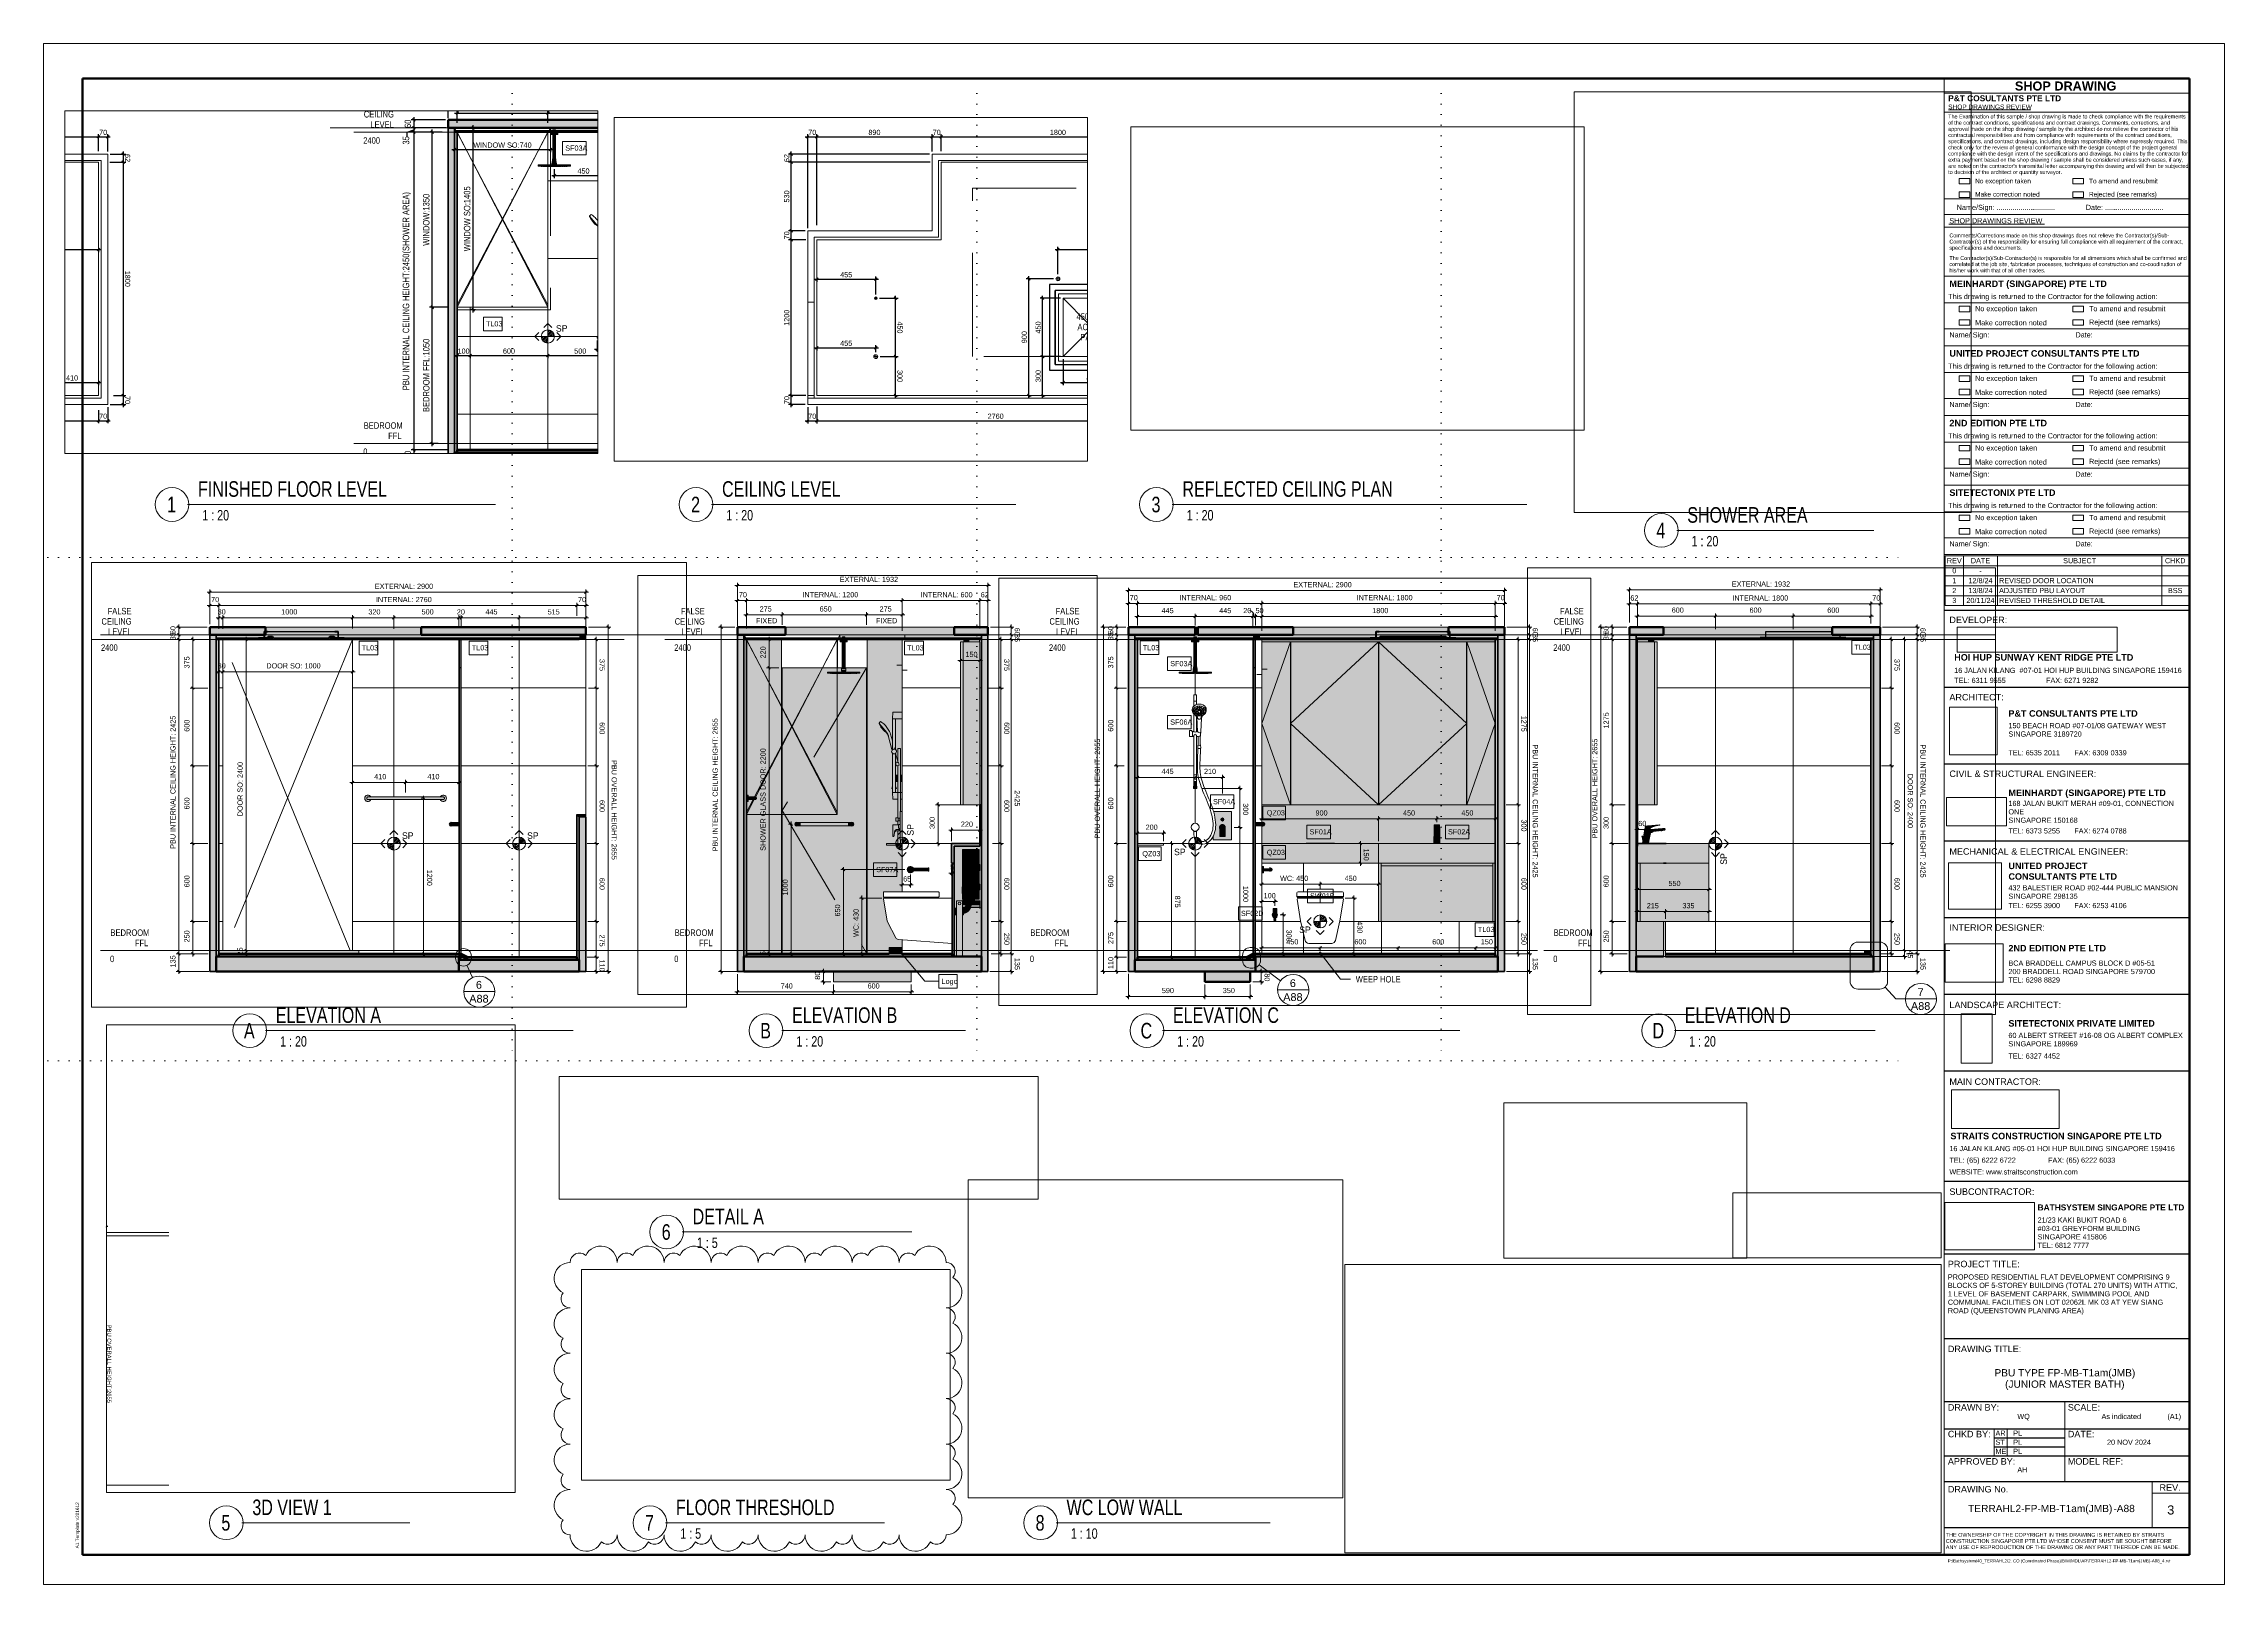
# Paper-space layout 'Layout1' of a CAD drawing. Header units: millimetres. Extents: x 12 to 853, y 2 to 596.
# The model-space entities are those that its viewports show. They can reach past a viewport. Long polylines and large blocks are cut down to what shows.
import ezdxf

# ---------------------------------------------------------------- set-up
doc = ezdxf.new("R2010")
doc.units = ezdxf.units.MM
for name, pattern in [('Centre', [30, 12, -6, 6, -6]), ('Dash', [6, 3, -3]), ('Dash1', [12, 6, -6]), ('Dot', [4, 0, -4]), ('Elevation Swings', [3, 2, -1]), ('Hidden', [6, 4, -2]), ('Hidden2', [3, 2, -1]), ('Overhead', [4, 2.5, -1.5])]:
    doc.linetypes.add(name, pattern=pattern)
for name, color, linetype, lineweight in [('A-_ANOT----_A', 7, 'Continuous', 9), ('A-_ANOT----_D', 7, 'Continuous', 9), ('A-_ANOT----_D-20', 7, 'Continuous', 9), ('A-_ANOTREVN_E', 7, 'Continuous', 9), ('A-_ANOTSYBL_E', 7, 'Continuous', 9), ('A-_ANOTTBLK_P', 7, 'Continuous', 9), ('A-_ANOTTEXT_T', 7, 'Continuous', 9), ('A-_ANOTVPRT_T', 7, 'Continuous', 9), ('A-_CEIL----_E', 7, 'Continuous', 18), ('A-_DETA----_E', 8, 'Continuous', 18), ('A-_DETA----_ED', 7, 'Continuous', 18), ('A-_DOOR----_E', 7, 'Continuous', 18), ('A-_FLOR----_E', 7, 'Continuous', 18), ('A-_FLORLEVL_E', 7, 'Continuous', 9), ('A-_FLORPATT_E', 7, 'Continuous', 50), ('A-_FURT----_E', 7, 'Continuous', 18), ('A-_FURT----_H', 7, 'Dash', 18), ('A-_GENM----_M', 7, 'Continuous', 18), ('A-_WALL----_A', 7, 'Continuous', 9), ('A-_WALL----_E', 1, 'Continuous', 18), ('A-_WALL----_H', 1, 'Continuous', 35), ('A-_WIND----_E', 7, 'Continuous', 18), ('A_--------_E-', 8, 'Continuous', 18), ('M-_SANIFIXR_A', 7, 'Continuous', 9), ('M-_SANIFIXR_E', 7, 'Continuous', 18)]:
    doc.layers.add(name, color=color, linetype=linetype, lineweight=lineweight)
doc.layers.add('G-ANOTVPRT_T', color=7, linetype='Continuous')
doc.styles.add('AMGDT', font='AMGDT___.ttf', dxfattribs={"height": 50})
doc.styles.add('Arial', font='arial.ttf', dxfattribs={"width": 0.8, "height": 50})
doc.styles.add('Arial Narrow', font='ARIALN.TTF', dxfattribs={"width": 0.9, "height": 4})
doc.styles.add('Arial Narrow_1', font='ARIALN.TTF', dxfattribs={"width": 0.9, "height": 6})
doc.styles.add('Arial_1', font='arial.ttf', dxfattribs={"width": 0.8, "height": 40})
doc.styles.add('Arial_10', font='arial.ttf', dxfattribs={"width": 0.8, "height": 100})
doc.styles.add('Arial_13', font='arial.ttf', dxfattribs={"height": 2.5})
doc.styles.add('Arial_14', font='arial.ttf', dxfattribs={"height": 2})
doc.styles.add('Arial_15', font='arial.ttf', dxfattribs={"height": 1.3})
doc.styles.add('Arial_16', font='arial.ttf', dxfattribs={"height": 1.5})
doc.styles.add('Arial_17', font='arial.ttf', dxfattribs={"height": 1.8})
doc.styles.add('Arial_18', font='arial.ttf', dxfattribs={"height": 1.2})
doc.styles.add('Arial_19', font='arial.ttf', dxfattribs={"height": 3.5})
doc.styles.add('Arial_2', font='arial.ttf', dxfattribs={"height": 60})
doc.styles.add('Arial_20', font='arial.ttf', dxfattribs={"height": 2.8})
doc.styles.add('Arial_5', font='arial.ttf', dxfattribs={"width": 0.8, "height": 45})
doc.styles.add('Arial_B', font='arialbd.ttf', dxfattribs={"height": 2.5})
doc.styles.add('Arial_B_1', font='arialbd.ttf', dxfattribs={"height": 2.3})
doc.styles.add('Arial_B_2', font='arialbd.ttf', dxfattribs={"height": 3.5})
doc.dimstyles.new('BSS_Diagonal_2_0mm_Arial_Left', dxfattribs={"dimscale": 304.8, "dimtxt": 40.810376, "dimasz": 0.065617, "dimexe": 0.065617, "dimexo": 0.065617, "dimgap": 0.045932, "dimtad": 1, "dimdec": 0, "dimzin": 0, "dimdsep": 46, "dimtxsty": 'Arial_1', "dimblk1": 'OBLIQUE', "dimblk2": 'OBLIQUE', "dimsah": 1, "dimcen": 0.09, "dimdle": 0.065617, "dimazin": 0, "dimtfac": 1, "dimtdec": 4, "dimtix": 1, "dimtmove": 0, "dimatfit": 3, "dimfxl": 1, "dimtvp": 1, "dimtolj": 1, "dimtzin": 0, "dimarcsym": 0})
doc.dimstyles.new('BSS_Diagonal_2_0mm_Arial_Left_1', dxfattribs={"dimscale": 304.8, "dimtxt": 40.810376, "dimasz": 0.065617, "dimexe": 0.065617, "dimexo": 0.065617, "dimgap": 0.045932, "dimtad": 1, "dimdec": 0, "dimzin": 0, "dimdsep": 46, "dimtxsty": 'Arial_1', "dimblk1": 'OBLIQUE', "dimblk2": 'OBLIQUE', "dimsah": 1, "dimcen": 0.09, "dimdle": 0.065617, "dimazin": 0, "dimtfac": 1, "dimtdec": 4, "dimtix": 1, "dimtmove": 1, "dimatfit": 3, "dimfxl": 1, "dimtvp": 1, "dimtolj": 1, "dimtzin": 0, "dimarcsym": 0})
doc.dimstyles.new('BSS_Diagonal_2_0mm_Arial_Right', dxfattribs={"dimscale": 304.8, "dimtxt": 40.810376, "dimasz": 0.065617, "dimexe": 0.065617, "dimexo": 0.065617, "dimgap": 0.045932, "dimtad": 1, "dimdec": 0, "dimzin": 0, "dimdsep": 46, "dimtxsty": 'Arial_1', "dimblk1": 'OBLIQUE', "dimblk2": 'OBLIQUE', "dimsah": 1, "dimcen": 0.09, "dimdle": 0.065617, "dimazin": 0, "dimtfac": 1, "dimtdec": 4, "dimtix": 1, "dimtmove": 0, "dimatfit": 3, "dimfxl": 1, "dimtvp": 1, "dimtolj": 1, "dimtzin": 0, "dimarcsym": 0})
doc.dimstyles.new('BSS_Diagonal_2_5mm_Arial_Left', dxfattribs={"dimscale": 304.8, "dimtxt": 51.01297, "dimasz": 0.065617, "dimexe": 0.065617, "dimexo": 0.065617, "dimgap": 0.065617, "dimtad": 1, "dimdec": 0, "dimzin": 0, "dimdsep": 46, "dimtxsty": 'Arial', "dimblk1": 'OBLIQUE', "dimblk2": 'OBLIQUE', "dimsah": 1, "dimcen": 0.09, "dimdle": 0.065617, "dimazin": 0, "dimtfac": 1, "dimtdec": 4, "dimtix": 1, "dimtmove": 0, "dimatfit": 3, "dimfxl": 1, "dimtvp": 1, "dimtolj": 1, "dimtzin": 0, "dimarcsym": 0})
doc.dimstyles.new('BSS_Diagonal_2_5mm_Arial_Left_1', dxfattribs={"dimscale": 304.8, "dimtxt": 51.01297, "dimasz": 0.065617, "dimexe": 0.065617, "dimexo": 0.065617, "dimgap": 0.065617, "dimtad": 1, "dimdec": 0, "dimzin": 0, "dimdsep": 46, "dimtxsty": 'Arial', "dimblk1": 'OBLIQUE', "dimblk2": 'OBLIQUE', "dimsah": 1, "dimcen": 0.09, "dimdle": 0.065617, "dimazin": 0, "dimtfac": 1, "dimtdec": 4, "dimtix": 1, "dimtmove": 1, "dimatfit": 3, "dimfxl": 1, "dimtvp": 1, "dimtolj": 1, "dimtzin": 0, "dimarcsym": 0})
picture_1 = doc.add_image_def('image1.png', size_in_pixel=(467, 221))
picture_2 = doc.add_image_def('image2.jpg', size_in_pixel=(187, 297))
picture_3 = doc.add_image_def('image3.jpg', size_in_pixel=(327, 217))
picture_4 = doc.add_image_def('image4.jpg', size_in_pixel=(288, 252))
picture_5 = doc.add_image_def('image5.jpg', size_in_pixel=(282, 282))
picture_6 = doc.add_image_def('image6.png', size_in_pixel=(512, 80))
picture_7 = doc.add_image_def('image7.jpg', size_in_pixel=(350, 185))
picture_8 = doc.add_image_def('image8.png', size_in_pixel=(1071, 385))
pattern_1 = [(0, (7243.45, 225), (0, 600), []), (90, (7243.45, 225), (-600, 4e-14), [])]
pattern_2 = [(45, (-1464.525, 0), (-7.07107, 7.07107), [])]
pattern_3 = [(45, (198.498, 0), (-7.07107, 7.07107), [])]
pattern_4 = [(45, (-48.321, 0), (-7.07107, 7.07107), [])]
pattern_5 = [(45, (-107.99, 0), (-7.07107, 7.07107), [])]
pattern_6 = [(45, (-249.4, 0), (-7.07107, 7.07107), [])]

psp = doc.layouts.get("Layout1")

# ---------------------------------------------------------------- texts
at = {"layer": 'A-_ANOT----_A', "char_height": 2, "line_spacing_factor": 0.941778, "style": 'Arial_14'}
for s, insert, width, attachment_point in [('REV', (748.7, 397.83), 6.8559, 2), ('DATE', (758.8, 397.83), 8.8881, 2), ('SUBJECT', (797.03, 397.83), 15.1808, 2), ('CHKD', (833.89, 397.83), 9.4268, 2), ('0', (748.7, 394), 1.8609, 2), ('1', (748.7, 390.16), 1.8609, 2), ('12/8/24', (758.8, 390.16), 11.1653, 2), ('-', (758.8, 394), 1.1018, 2), ('REVISED DOOR LOCATION', (765.96, 390.16), 43.5347, 1), ('3', (748.7, 382.5), 1.8609, 2), ('2', (748.7, 386.33), 1.8609, 2), ('20/11/24', (758.8, 382.5), 13.0261, 2), ('13/8/24', (758.8, 386.33), 11.1653, 2), ('ADJUSTED PBU LAYOUT', (765.96, 386.33), 39.5926, 1), ('REVISED THRESHOLD DETAIL', (765.96, 382.5), 48.7256, 1), ('BSS', (833.89, 386.33), 6.6845, 2)]:
    psp.add_mtext(s, dxfattribs=dict(at, insert=insert, width=width, attachment_point=attachment_point))
at = {"layer": 'A-_ANOTTBLK_P', "attachment_point": 1}
for s, insert, char_height, width, style in [('PBU TYPE FP-MB-T1am(JMB)', (764.18, 85.15), 2.8, 65.4979, 'Arial_20'), ('(JUNIOR MASTER BATH)', (768.28, 80.78), 2.8, 55.6371, 'Arial_20'), ('WQ', (773.01, 67.92), 2, 6.0127, 'Arial_14'), ('As indicated', (805.48, 67.92), 2, 19, 'Arial_14'), ('PL', (771.42, 61.48), 2, 4.2489, 'Arial_14'), ('PL', (771.42, 57.98), 2, 4.2489, 'Arial_14'), ('PL', (771.42, 54.48), 2, 4.2489, 'Arial_14'), ('20 NOV 2024', (807.6, 57.98), 2, 20.924, 'Arial_14'), ('AH', (773.01, 47.35), 2, 4.8101, 'Arial_14'), ('TERRAHL2-FP-MB-T1am(JMB)', (754.03, 32.83), 2.8, 67.4219, 'Arial_20'), ('-A88', (810.05, 32.83), 2.8, 10.0211, 'Arial_20'), ('3', (830.82, 32.61), 3.5, 3.3671, 'Arial_19')]:
    psp.add_mtext(s, dxfattribs=dict(at, insert=insert, char_height=char_height, width=width, style=style))
at = {"layer": 'A-_ANOTTBLK_P', "insert": (746.19, 11.82), "char_height": 1.2, "width": 102.5027, "attachment_point": 1, "line_spacing_factor": 0.941778, "style": 'Arial_18'}
psp.add_mtext('P:\\\\Bathsystem\\\\40_TERRAHL2\\\\2. CO (Coordinated Phase)\\\\BIM\\\\MDL\\\\AR\\\\TERRAHL2-FP-MB-T1am(JMB)-A88_4.rvt', dxfattribs=at)
at = {"layer": 'A-_ANOTVPRT_T', "attachment_point": 1}
for s, insert, char_height, width, style in [('1', (59.47, 421.49), 6, 4.1848, 'Arial Narrow_1'), ('FINISHED FLOOR LEVEL', (71.4, 427.48), 6, 89.1797, 'Arial Narrow_1'), ('2', (261.55, 421.49), 6, 4.1848, 'Arial Narrow_1'), ('CEILING LEVEL', (273.48, 427.48), 6, 55.9177, 'Arial Narrow_1'), ('3', (439.11, 421.49), 6, 4.1848, 'Arial Narrow_1'), ('REFLECTED CEILING PLAN', (451.04, 427.48), 6, 99.281, 'Arial Narrow_1'), (' 1 : 20', (71.91, 416.36), 4, 13.9253, 'Arial Narrow'), (' 1 : 20', (273.99, 416.36), 4, 13.9253, 'Arial Narrow'), (' 1 : 20', (451.55, 416.36), 4, 13.9253, 'Arial Narrow'), ('SHOWER AREA', (645.73, 417.48), 6, 56.8557, 'Arial Narrow_1'), ('4', (633.79, 411.49), 6, 4.1848, 'Arial Narrow_1'), (' 1 : 20', (646.24, 406.36), 4, 13.9253, 'Arial Narrow'), ('ELEVATION A', (101.4, 224.63), 6, 49.6405, 'Arial Narrow_1'), ('ELEVATION B', (300.51, 224.63), 6, 49.6405, 'Arial Narrow_1'), ('C', (434.89, 218.64), 6, 5.4835, 'Arial Narrow_1'), ('ELEVATION C', (447.36, 224.63), 6, 50.0734, 'Arial Narrow_1'), ('ELEVATION D', (644.77, 224.63), 6, 50.0734, 'Arial Narrow_1'), ('A', (89.11, 218.64), 6, 5.0506, 'Arial Narrow_1'), (' 1 : 20', (101.91, 213.52), 4, 13.9253, 'Arial Narrow'), ('B', (288.22, 218.64), 6, 5.0506, 'Arial Narrow_1'), (' 1 : 20', (301.02, 213.52), 4, 13.9253, 'Arial Narrow'), (' 1 : 20', (447.87, 213.52), 4, 13.9253, 'Arial Narrow'), ('D', (632.3, 218.64), 6, 5.4835, 'Arial Narrow_1'), (' 1 : 20', (645.28, 213.52), 4, 13.9253, 'Arial Narrow'), ('DETAIL A', (262.14, 147.01), 6, 33.6228, 'Arial Narrow_1'), ('6', (250.21, 141.02), 6, 4.1848, 'Arial Narrow_1'), (' 1 : 5', (262.65, 135.9), 4, 11.1114, 'Arial Narrow'), ('3D VIEW 1', (92.35, 34.88), 6, 37.3747, 'Arial Narrow_1'), ('FLOOR THRESHOLD', (255.71, 34.88), 6, 74.9658, 'Arial Narrow_1'), ('WC LOW WALL', (406.34, 34.88), 6, 54.619, 'Arial Narrow_1'), ('5', (80.41, 28.9), 6, 4.1848, 'Arial Narrow_1'), ('7', (243.78, 28.9), 6, 4.1848, 'Arial Narrow_1'), ('8', (394.41, 28.9), 6, 4.1848, 'Arial Narrow_1'), (' 1 : 5', (256.23, 23.77), 4, 11.1114, 'Arial Narrow'), (' 1 : 10', (406.86, 23.77), 4, 13.9253, 'Arial Narrow')]:
    psp.add_mtext(s, dxfattribs=dict(at, insert=insert, char_height=char_height, width=width, style=style))

msp = doc.modelspace()

# ---------------------------------------------------------------- texts
at = {"layer": 'A-_ANOT----_A', "insert": (2968.7, 645.2), "char_height": 40, "width": 169.316, "attachment_point": 1, "style": 'Arial_1'}
msp.add_mtext('SF07A', dxfattribs=at)
at = {"layer": 'A-_ANOTSYBL_E', "char_height": 60, "attachment_point": 1, "style": 'Arial_2'}
for s, insert, width in [('6', (-847.5, -233.5), 57.721), ('6', (7373.9, -220.9), 57.721), ('7', (13066.9, -290), 57.721), ('A88', (7322.7, -327.9), 184.388), ('A88', (-898.8, -340.5), 184.388), ('A88', (13015.6, -397), 184.388)]:
    msp.add_mtext(s, dxfattribs=dict(at, insert=insert, width=width))
at = {"layer": 'A-_ANOTTEXT_T', "attachment_point": 1}
for s, insert, char_height, width, style in [('^I', (29343.4, 6204.5), 45, 54.515, 'Arial_5'), ('^I', (28810.3, 5735.1), 45, 84.979, 'Arial_5'), ('^I', (28818.2, 5335.1), 45, 75.359, 'Arial_5'), ('^I', (29143.7, 5004.5), 45, 296.624, 'Arial_5'), ('^I', (28850, 4604.5), 45, 36.878, 'Arial_5'), ('^I', (49427.4, 2358.9), 100, 503.46, 'Arial_10'), ('QZ03', (7196, 1082.7), 40, 137.249, 'Arial_1'), ('450 x 450', (17600, 1003.2), 50, 295.021, 'Arial'), ('ACCESS ', (17607.4, 923.8), 50, 296.304, 'Arial'), ('^I', (48967, 911.7), 100, 445.738, 'Arial_10'), ('PANEL', (17630.7, 844.4), 50, 220.624, 'Arial'), ('QZ03', (6236, 768), 40, 137.249, 'Arial_1'), ('QZ03', (7196, 778), 40, 137.249, 'Arial_1'), ('WEEP HOLE', (7882.3, -195.5), 50, 404.051, 'Arial'), ('Logo', (3473.3, -216.4), 40, 123.139, 'Arial_1')]:
    msp.add_mtext(s, dxfattribs=dict(at, insert=insert, char_height=char_height, width=width, style=style))
at = {"layer": 'A-_FLORLEVL_E', "char_height": 50, "attachment_point": 1, "style": 'Arial'}
for s, insert, width in [('FALSE', (-3688.1, 2643.1), 212.928), ('FALSE', (1462.8, 2643.1), 212.928), ('FALSE', (5567.2, 2643.1), 212.928), ('FALSE', (10308.1, 2643.1), 212.928), ('CEILING', (-3735.7, 2563.7), 270.65), ('CEILING', (1415.2, 2563.7), 270.65), ('CEILING', (5519.6, 2563.7), 270.65), ('CEILING', (10260.5, 2563.7), 270.65), ('CEILING', (20401.7, 2563.7), 270.65), ('LEVEL', (-3684.9, 2484.4), 209.08), ('LEVEL', (1466, 2484.4), 209.08), ('LEVEL', (5570.4, 2484.4), 209.08), ('LEVEL', (10311.3, 2484.4), 209.08), ('LEVEL', (20452.5, 2484.4), 209.08), ('2400', (-3739.4, 2361.7), 148.793), ('2400', (1411.4, 2361.7), 148.793), ('2400', (5515.8, 2361.7), 148.793), ('2400', (10256.7, 2361.7), 148.793), ('2400', (20397.9, 2361.7), 148.793), ('BEDROOM', (-3666, 163.7), 347.612), ('BEDROOM', (1415.2, 163.7), 347.612), ('BEDROOM', (5372.4, 163.7), 347.612), ('BEDROOM', (10260.5, 163.7), 347.612), ('BEDROOM', (20401.7, 163.7), 347.612), ('FFL', (-3477.6, 84.3), 119.291), ('FFL', (1603.6, 84.3), 119.291), ('FFL', (5560.8, 84.3), 119.291), ('FFL', (10448.9, 84.3), 119.291), ('FFL', (20590.1, 84.3), 119.291), ('0', (-3669.7, -38.3), 37.198), ('0', (1411.4, -38.3), 37.198), ('0', (5368.7, -38.3), 37.198), ('0', (10256.7, -38.3), 37.198), ('0', (20397.9, -38.3), 37.198)]:
    msp.add_mtext(s, dxfattribs=dict(at, insert=insert, width=width))
at = {"layer": 'A-_WALL----_A', "char_height": 40, "width": 125.705, "attachment_point": 1, "style": 'Arial_1'}
for insert in [(-1728.7, 2355.4), (-879.3, 2355.4), (3208.3, 2354.8), (6239.5, 2356), (12579, 2359.6), (21344.4, 943.1), (8824.2, 183.5)]:
    msp.add_mtext('TL03', dxfattribs=dict(at, insert=insert))
at = {"layer": 'M-_SANIFIXR_A', "char_height": 40, "attachment_point": 1, "style": 'Arial_1'}
for s, insert, width in [('SF03A', (21955.7, 2297.8), 169.316), ('SF03A', (6451, 2233.3), 169.316), ('SF06A', (6451, 1782.5), 169.316), ('SF04A', (6781.6, 1168.7), 169.316), ('SF01A', (7526, 936.4), 169.316), ('SF02A', (8593.9, 936.4), 169.316), ('SW01B', (7529.6, 441.9), 189.84), ('SF02D', (6996.8, 307.1), 171.882)]:
    msp.add_mtext(s, dxfattribs=dict(at, insert=insert, width=width))

# ---------------------------------------------------------------- blocks, each defined once
blk = doc.blocks.new('Viewport - M_View Title-289658-PBU TYPE FP-MB-T1am_JMB_                           _JUNIOR MASTER BATH_')
at = {"layer": 'A-_ANOTVPRT_T'}
for start, end in [(360, 180), (180, 0)]:
    blk.add_arc((-6, 0), 6.5, start, end, dxfattribs=at)
blk = doc.blocks.new('TERRAHL2_A1_TITLEBLOCK - TERRAHL2_A1_TITLEBLOCK-1456418-PBU TYPE FP-MB-T1am_JMB_                           _JUNIOR MASTER BATH_')
at = {"layer": 'A-_ANOTTBLK_P'}
for p, q in [((0.5, 590.17), (0.5, -3.83)), ((841.5, 590.17), (0.5, 590.17)), ((841.5, 590.17), (841.5, -3.83)), ((841.5, -3.83), (841.5, 590.17)), ((733.46, 7.57), (733.46, 576.67)), ((828, 576.67), (828, 393.16)), ((733.46, 571.1), (828, 571.1)), ((733.46, 563.74), (828, 563.74)), ((735.16, 564.67), (766.72, 564.67)), ((733.46, 530.3), (828, 530.3)), ((739.17, 536.11), (739.17, 538.23)), ((739.17, 538.23), (743.29, 538.23)), ((743.29, 536.11), (739.17, 536.11)), ((739.17, 530.91), (739.17, 533.03)), ((739.17, 533.03), (743.29, 533.03)), ((743.29, 530.91), (739.17, 530.91)), ((743.29, 538.23), (743.29, 536.11)), ((743.29, 533.03), (743.29, 530.91)), ((783.02, 536.11), (783.02, 538.23)), ((783.02, 538.23), (787.14, 538.23)), ((787.14, 536.11), (783.02, 536.11)), ((783.02, 530.91), (783.02, 533.03)), ((783.02, 533.03), (787.14, 533.03)), ((787.14, 530.91), (783.02, 530.91)), ((787.14, 538.23), (787.14, 536.11)), ((787.14, 533.03), (787.14, 530.91)), ((733.46, 524.33), (828, 524.33)), ((733.46, 519.4), (828, 519.4)), ((735.23, 520.61), (772.08, 520.61)), ((733.46, 500.55), (828, 500.55)), ((733.46, 490.19), (828, 490.19)), ((739.17, 486.82), (739.17, 488.94)), ((739.17, 488.94), (743.29, 488.94)), ((743.29, 488.94), (743.29, 486.82)), ((783.02, 486.82), (783.02, 488.94)), ((783.02, 488.94), (787.14, 488.94)), ((787.14, 488.94), (787.14, 486.82)), ((733.46, 480.24), (828, 480.24)), ((743.29, 486.82), (739.17, 486.82)), ((739.17, 481.62), (739.17, 483.74)), ((739.17, 483.74), (743.29, 483.74)), ((743.29, 481.62), (739.17, 481.62)), ((743.29, 483.74), (743.29, 481.62)), ((787.14, 486.82), (783.02, 486.82)), ((783.02, 481.62), (783.02, 483.74)), ((783.02, 483.74), (787.14, 483.74)), ((787.14, 481.62), (783.02, 481.62)), ((787.14, 483.74), (787.14, 481.62)), ((733.46, 473.7), (828, 473.7)), ((733.46, 463.34), (828, 463.34)), ((739.17, 459.98), (739.17, 462.1)), ((739.17, 462.1), (743.29, 462.1)), ((743.29, 459.98), (739.17, 459.98)), ((739.17, 454.78), (739.17, 456.9)), ((739.17, 456.9), (743.29, 456.9)), ((743.29, 454.78), (739.17, 454.78)), ((743.29, 462.1), (743.29, 459.98)), ((743.29, 456.9), (743.29, 454.78)), ((783.02, 459.98), (783.02, 462.1)), ((783.02, 462.1), (787.14, 462.1)), ((787.14, 459.98), (783.02, 459.98)), ((783.02, 454.78), (783.02, 456.9)), ((783.02, 456.9), (787.14, 456.9)), ((787.14, 454.78), (783.02, 454.78)), ((787.14, 462.1), (787.14, 459.98)), ((787.14, 456.9), (787.14, 454.78)), ((733.46, 453.39), (828, 453.39)), ((733.46, 446.86), (828, 446.86)), ((733.46, 436.5), (828, 436.5)), ((739.17, 433.13), (739.17, 435.25)), ((739.17, 435.25), (743.29, 435.25)), ((743.29, 433.13), (739.17, 433.13)), ((739.17, 427.93), (739.17, 430.05)), ((739.17, 430.05), (743.29, 430.05)), ((743.29, 435.25), (743.29, 433.13)), ((743.29, 430.05), (743.29, 427.93)), ((783.02, 433.13), (783.02, 435.25)), ((783.02, 435.25), (787.14, 435.25)), ((787.14, 433.13), (783.02, 433.13)), ((783.02, 427.93), (783.02, 430.05)), ((783.02, 430.05), (787.14, 430.05)), ((787.14, 435.25), (787.14, 433.13)), ((787.14, 430.05), (787.14, 427.93)), ((733.46, 426.54), (828, 426.54)), ((743.29, 427.93), (739.17, 427.93)), ((787.14, 427.93), (783.02, 427.93)), ((733.46, 420.01), (828, 420.01)), ((733.46, 409.65), (828, 409.65)), ((739.17, 406.28), (739.17, 408.4)), ((739.17, 408.4), (743.29, 408.4)), ((743.29, 406.28), (739.17, 406.28)), ((743.29, 408.4), (743.29, 406.28)), ((783.02, 406.28), (783.02, 408.4)), ((783.02, 408.4), (787.14, 408.4)), ((787.14, 406.28), (783.02, 406.28)), ((787.14, 408.4), (787.14, 406.28)), ((733.46, 399.7), (828, 399.7)), ((739.17, 401.08), (739.17, 403.2)), ((739.17, 403.2), (743.29, 403.2)), ((743.29, 401.08), (739.17, 401.08)), ((743.29, 403.2), (743.29, 401.08)), ((783.02, 401.08), (783.02, 403.2)), ((783.02, 403.2), (787.14, 403.2)), ((787.14, 401.08), (783.02, 401.08)), ((787.14, 403.2), (787.14, 401.08)), ((733.46, 393.16), (828, 393.16)), ((779.98, 66.74), (779.98, 35.84)), ((752.68, 56.2), (752.68, 45.7)), ((757.68, 56.2), (757.68, 45.7)), ((813.62, 35.84), (813.62, 18.07)), ((813.62, 31.29), (828, 31.29)), ((0.5, -3.83), (841.5, -3.83))]:
    blk.add_line(p, q, dxfattribs=at)
at = {"layer": 'A-_ANOTTBLK_P', "lineweight": 50}
for p, q in [((15.5, 576.67), (15.5, 7.57)), ((828, 576.67), (15.5, 576.67)), ((828, 7.57), (828, 576.67)), ((15.5, 7.57), (828, 7.57))]:
    blk.add_line(p, q, dxfattribs=at)
at = {"layer": 'A-_ANOTTBLK_P', "lineweight": 25}
for p, q in [((733.46, 371.71), (828, 371.71)), ((733.46, 342.1), (828, 342.1)), ((733.46, 312.49), (828, 312.49)), ((733.46, 282.89), (828, 282.89)), ((733.46, 253.29), (828, 253.29)), ((733.46, 223.69), (828, 223.69)), ((733.46, 194.1), (828, 194.1)), ((733.46, 151.67), (828, 151.67)), ((733.46, 123.56), (828, 123.56)), ((733.46, 91), (828, 91)), ((733.46, 66.74), (828, 66.74)), ((733.46, 56.2), (828, 56.2)), ((752.68, 52.7), (779.98, 52.7)), ((733.46, 45.7), (828, 45.7)), ((752.68, 49.2), (779.98, 49.2)), ((733.46, 35.84), (828, 35.84)), ((733.46, 18.07), (828, 18.07))]:
    blk.add_line(p, q, dxfattribs=at)
at = {"layer": 'A-_ANOTTBLK_P', "attachment_point": 1}
for s, insert, char_height, width, style in [('SHOP DRAWING', (760.72, 575.59), 3.5, 47.9409, 'Arial_B_2'), ('SHOP DRAWINGS REVIEW', (735, 566.69), 1.8, 38.6413, 'Arial_17'), ('P&T COSULTANTS PTE LTD', (735, 570.26), 2.3, 52.27, 'Arial_B_1'), ('The Examination of this sample / shop drawing is made to check compliance with the requirements ', (735, 562.82), 1.5, 111.4346, 'Arial_16'), ('of the contract conditions, specifications and contract drawings. Comments, corrections, and ', (735, 560.44), 1.5, 104.4599, 'Arial_16'), ('approval made on the shop drawing / sample by the architect do not relieve the contractor of his ', (735, 558.05), 1.5, 107.6666, 'Arial_16'), ('contractual responsibilities and from compliance with requirements of the contract conditions, ', (735, 555.67), 1.5, 105.2616, 'Arial_16'), ('specifications, and contract drawings, including design responsibility where expressly required. This ', (735, 553.29), 1.5, 111.9156, 'Arial_16'), ('check only for the review of general conformance with the design concept of the project general ', (735, 550.91), 1.5, 107.6666, 'Arial_16'), ('compliance with the design intent of the specifications and drawings. No claims by the contractor for ', (735, 548.53), 1.5, 112.7173, 'Arial_16'), ('to decision of the architect or quantity surveyor. ', (735, 541.39), 1.5, 53.7932, 'Arial_16'), ('extra payment based on the shop drawing / sample shall be considered unless such cases, if any, ', (735, 546.15), 1.5, 109.9114, 'Arial_16'), ("are noted on the contractor's transmittal letter accompanying this drawing and will then be subjected ", (735, 543.77), 1.5, 112.6371, 'Arial_16'), ('No exception taken', (745.38, 538.11), 1.8, 25.173, 'Arial_17'), ('Make correction noted', (745.38, 533), 1.8, 29.2616, 'Arial_17'), ('To amend and resubmit', (789.3, 538.11), 1.8, 31.1856, 'Arial_17'), ('Rejected (see remarks)', (789.3, 533), 1.8, 30.4641, 'Arial_17'), ('SHOP DRAWINGS REVIEW', (735.45, 522.87), 2, 44.5738, 'Arial_14'), ('Name/Sign: .............................', (738.29, 528.05), 2, 46.9789, 'Arial_14'), ('Date: .............................', (788.05, 528.05), 2, 37.1181, 'Arial_14'), ('Comments/Corrections made on this shop drawings does not relieve the Contractor(s)/Sub-', (735.45, 516.97), 1.5, 102.616, 'Arial_16'), ('Contractor(s) of the responsibility for ensuring full compliance with all requirement of the contract, ', (735.45, 514.59), 1.5, 110.232, 'Arial_16'), ('The Contractor(s)/Sub-Contractor(s) is responsible for all dimensions which shall be confirmed and ', (735.45, 508.27), 1.5, 111.8354, 'Arial_16'), ('specifications and documents.', (735.45, 512.2), 1.5, 33.9915, 'Arial_16'), ('correlated at the job site, fabrication processes, techniques of construction and co-coodination of ', (735.45, 505.89), 1.5, 108.8692, 'Arial_16'), ('his/her work with that of all other trades.', (735.45, 503.51), 1.5, 45.0548, 'Arial_16'), ('MEINHARDT (SINGAPORE) PTE LTD', (735.45, 498.85), 2.5, 73.4346, 'Arial_B'), ('This drawing is returned to the Contractor for the following action:', (735, 493.68), 2, 99.9704, 'Arial_14'), ('No exception taken', (745.38, 489), 2, 29.7426, 'Arial_14'), ('To amend and resubmit', (789.3, 489), 2, 36.557, 'Arial_14'), ('Make correction noted', (745.38, 483.58), 2, 34.2321, 'Arial_14'), ('Rejectd (see remarks)', (789.3, 483.8), 2, 34.0717, 'Arial_14'), ('UNITED PROJECT CONSULTANTS PTE LTD', (735.45, 472), 2.5, 88.5063, 'Arial_B'), ('Name/ Sign:', (735.45, 478.9), 2, 19.0802, 'Arial_14'), ('Date:', (784.07, 478.9), 2, 8.2574, 'Arial_14'), ('This drawing is returned to the Contractor for the following action:', (735, 466.83), 2, 99.9704, 'Arial_14'), ('No exception taken', (745.38, 462.15), 2, 29.7426, 'Arial_14'), ('Make correction noted', (745.38, 456.73), 2, 34.2321, 'Arial_14'), ('To amend and resubmit', (789.3, 462.15), 2, 36.557, 'Arial_14'), ('Rejectd (see remarks)', (789.3, 456.95), 2, 34.0717, 'Arial_14'), ('Name/ Sign:', (735.45, 452.05), 2, 19.0802, 'Arial_14'), ('Date:', (784.07, 452.05), 2, 8.2574, 'Arial_14'), ('This drawing is returned to the Contractor for the following action:', (735, 439.98), 2, 99.9704, 'Arial_14'), ('2ND EDITION PTE LTD', (735.45, 445.15), 2.5, 45.5359, 'Arial_B'), ('No exception taken', (745.38, 435.31), 2, 29.7426, 'Arial_14'), ('Make correction noted', (745.38, 429.89), 2, 34.2321, 'Arial_14'), ('To amend and resubmit', (789.3, 435.31), 2, 36.557, 'Arial_14'), ('Rejectd (see remarks)', (789.3, 430.11), 2, 34.0717, 'Arial_14'), ('Name/ Sign:', (735.45, 425.2), 2, 19.0802, 'Arial_14'), ('Date:', (784.07, 425.2), 2, 8.2574, 'Arial_14'), ('This drawing is returned to the Contractor for the following action:', (735, 413.13), 2, 99.9704, 'Arial_14'), ('SITETECTONIX PTE LTD', (735.45, 418.31), 2.5, 49.4641, 'Arial_B'), ('No exception taken', (745.38, 408.46), 2, 29.7426, 'Arial_14'), ('To amend and resubmit', (789.3, 408.46), 2, 36.557, 'Arial_14'), ('Name/ Sign:', (735.45, 398.35), 2, 19.0802, 'Arial_14'), ('Make correction noted', (745.38, 403.04), 2, 34.2321, 'Arial_14'), ('Date:', (784.07, 398.35), 2, 8.2574, 'Arial_14'), ('Rejectd (see remarks)', (789.3, 403.26), 2, 34.0717, 'Arial_14'), ('DEVELOPER:', (735.45, 369.25), 2.5, 26.9367, 'Arial_13'), ('HOI HUP SUNWAY KENT RIDGE PTE LTD', (737.32, 354.82), 2.5, 83.4557, 'Arial_B'), ('TEL: 6311 9555                    FAX: 6271 9282', (737.32, 345.69), 2, 68.865, 'Arial_14'), ('16 JALAN KILANG  #07-01 HOI HUP BUILDING SINGAPORE 159416', (737.32, 349.54), 2, 108.4683, 'Arial_14'), ('ARCHITECT:', (735.45, 339.46), 2.5, 25.4937, 'Arial_13'), ('150 BEACH ROAD #07-01/08 GATEWAY WEST', (758.22, 328.25), 2, 75.4388, 'Arial_14'), ('P&T CONSULTANTS PTE LTD', (758.22, 333.19), 2.5, 60.1266, 'Arial_B'), ('SINGAPORE 3189720', (758.22, 325.01), 2, 34.9536, 'Arial_14'), ('TEL: 6535 2011', (758.22, 317.78), 2, 24.6118, 'Arial_14'), ('^I', (778.53, 317.78), 2, 6.173, 'Arial_14'), ('FAX: 6309 0339', (783.62, 317.78), 2, 25.0127, 'Arial_14'), ('CIVIL & STRUCTURAL ENGINEER:', (735.45, 309.94), 2.5, 68.7046, 'Arial_13'), ('ONE', (758.22, 295.02), 2, 7.4557, 'Arial_14'), ('168 JALAN BUKIT MERAH #09-01, CONNECTION ', (758.22, 298.26), 2, 79.7679, 'Arial_14'), ('MEINHARDT (SINGAPORE) PTE LTD', (758.22, 302.6), 2.5, 73.4346, 'Arial_B'), ('TEL: 6373 5255', (758.22, 287.67), 2, 24.6118, 'Arial_14'), ('SINGAPORE 150168', (758.22, 291.78), 2, 33.0295, 'Arial_14'), ('^I', (778.53, 287.67), 2, 6.173, 'Arial_14'), ('FAX: 6274 0788', (783.62, 287.67), 2, 25.0127, 'Arial_14'), ('MECHANICAL & ELECTRICAL ENGINEER:', (735.45, 279.98), 2.5, 83.2953, 'Arial_13'), ('CONSULTANTS PTE LTD', (758.22, 270.33), 2.5, 50.5063, 'Arial_B'), ('UNITED PROJECT ', (758.22, 274.43), 2.5, 38, 'Arial_B'), ('432 BALESTIER ROAD #02-444 PUBLIC MANSION', (758.22, 265.72), 2, 80.8101, 'Arial_14'), ('SINGAPORE 298135', (758.22, 262.48), 2, 33.0295, 'Arial_14'), ('TEL: 6255 3900', (758.22, 258.88), 2, 24.6118, 'Arial_14'), ('^I', (778.53, 258.88), 2, 6.173, 'Arial_14'), ('FAX: 6253 4106', (783.62, 258.88), 2, 25.0127, 'Arial_14'), ('INTERIOR DESIGNER:', (735.45, 250.65), 2.5, 44.7342, 'Arial_13'), ('2ND EDITION PTE LTD', (758.22, 242.69), 2.5, 45.5359, 'Arial_B'), ('BCA BRADDELL CAMPUS BLOCK D #05-51', (758.22, 236.69), 2, 69.9071, 'Arial_14'), ('TEL: 6298 8829', (758.22, 230.21), 2, 24.6118, 'Arial_14'), ('200 BRADDELL ROAD SINGAPORE 579700', (758.22, 233.45), 2, 69.9071, 'Arial_14'), ('LANDSCAPE ARCHITECT:', (735.45, 220.83), 2.5, 52.1899, 'Arial_13'), ('SITETECTONIX PRIVATE LIMITED', (758.22, 213.71), 2.5, 68.3038, 'Arial_B'), ('SINGAPORE 189969 ', (758.22, 205.58), 2, 33.9915, 'Arial_14'), ('60 ALBERT STREET #16-08 OG ALBERT COMPLEX', (758.22, 208.83), 2, 83.0548, 'Arial_14'), ('TEL: 6327 4452', (758.22, 200.87), 2, 24.6118, 'Arial_14'), ('MAIN CONTRACTOR:', (735.45, 191.24), 2.5, 42.8101, 'Arial_13'), ('STRAITS CONSTRUCTION SINGAPORE PTE LTD', (735.84, 170.28), 2.5, 98.3671, 'Arial_B'), ('TEL: (65) 6222 6722                FAX: (65) 6222 6033', (735.45, 160.71), 2, 79.1266, 'Arial_14'), ('16 JALAN KILANG #05-01 HOI HUP BUILDING SINGAPORE 159416', (735.45, 165.19), 2, 107.5063, 'Arial_14'), ('WEBSITE: www.straitsconstruction.com', (735.45, 156.2), 2, 61.1688, 'Arial_14'), ('SUBCONTRACTOR:', (735.45, 148.83), 2.5, 39.7637, 'Arial_13'), ('21/23 KAKI BUKIT ROAD 6', (769.47, 137.63), 2, 42.4894, 'Arial_14'), ('BATHSYSTEM SINGAPORE PTE LTD', (769.47, 142.64), 2.3, 67.8228, 'Arial_B_1'), ('#03-01 GREYFORM BUILDING', (769.47, 134.39), 2, 48.6624, 'Arial_14'), ('TEL: 6812 7777', (769.47, 127.91), 2, 24.6118, 'Arial_14'), ('SINGAPORE 415806', (769.47, 131.15), 2, 33.0295, 'Arial_14'), ('PROJECT TITLE:', (734.86, 120.93), 2.5, 33.8312, 'Arial_13'), ('PROPOSED RESIDENTIAL FLAT DEVELOPMENT COMPRISING 9 ', (734.86, 115.68), 2, 106.5443, 'Arial_14'), ('BLOCKS OF 5-STOREY BUILDING (TOTAL 270 UNITS) WITH ATTIC, ', (734.86, 112.44), 2, 109.5907, 'Arial_14'), ('COMMUNAL FACILITIES ON LOT 02062L MK 03 AT YEW SIANG ', (734.86, 105.95), 2, 103.4177, 'Arial_14'), ('1 LEVEL OF BASEMENT CARPARK, SWIMMING POOL AND ', (734.86, 109.19), 2, 97.0844, 'Arial_14'), ('ROAD (QUEENSTOWN PLANING AREA)', (734.86, 102.71), 2, 64.8565, 'Arial_14'), ('DRAWING TITLE:', (734.86, 88.2), 2.5, 34.6329, 'Arial_13'), ('DRAWN BY:', (734.86, 65.67), 2.5, 24.1308, 'Arial_13'), ('SCALE:', (781.12, 65.67), 2.5, 14.9916, 'Arial_13'), ('(A1)', (819.53, 61.92), 2, 6.4937, 'Arial_14'), ('CHKD BY:', (734.86, 55.38), 2.5, 19.962, 'Arial_13'), ('AR', (753.23, 55.48), 2, 4.8101, 'Arial_14'), ('ST', (753.23, 51.98), 2, 4.4093, 'Arial_14'), ('DATE:', (781.12, 55.38), 2.5, 12.5063, 'Arial_13'), ('APPROVED BY:', (734.86, 44.84), 2.5, 31.4261, 'Arial_13'), ('ME', (753.23, 48.48), 2, 5.1308, 'Arial_14'), ('MODEL REF:', (781.12, 44.84), 2.5, 25.7342, 'Arial_13'), ('DRAWING No.', (734.86, 34.11), 2.5, 28.3797, 'Arial_13'), ('REV.', (816.49, 34.74), 2.5, 9.8608, 'Arial_13'), ('ANY USE OF REPRODUCTION OF THE DRAWING OR ANY PART THEREOF CAN BE MADE.', (734.07, 11.26), 1.5, 110.0717, 'Arial_16'), ('THE OWNERSHIP OF THE COPYRIGHT IN THIS DRAWING IS RETAINED BY STRAITS ', (734.07, 16.02), 1.5, 103.4979, 'Arial_16'), ('CONSTRUCTION SINGAPORE PTE LTD WHOSE CONSENT MUST BE SOUGHT BEFORE ', (734.07, 13.64), 1.5, 106.7848, 'Arial_16')]:
    blk.add_mtext(s, dxfattribs=dict(at, insert=insert, char_height=char_height, width=width, style=style))
at = {"layer": 'A-_ANOTTBLK_P', "insert": (12.84, 10.06), "char_height": 1.3, "width": 21.8059, "attachment_point": 1, "rotation": 90, "style": 'Arial_15'}
blk.add_mtext('A1 Template v201612 ', dxfattribs=at)
at = {"layer": 'A-_ANOTTBLK_P'}
image = blk.add_image(picture_6, insert=(738.44, 355.6), size_in_units=(61.77, 9.65), dxfattribs=at)
image.dxf.flags = 7
image = blk.add_image(picture_5, insert=(735.5, 315.97), size_in_units=(18.36, 18.36), dxfattribs=at)
image.dxf.flags = 7
image = blk.add_image(picture_1, insert=(734.29, 288.65), size_in_units=(23.15, 10.95), dxfattribs=at)
image.dxf.flags = 7
image = blk.add_image(picture_4, insert=(735.1, 256.43), size_in_units=(20.49, 17.93), dxfattribs=at)
image.dxf.flags = 7
image = blk.add_image(picture_3, insert=(733.88, 228.29), size_in_units=(22.28, 14.78), dxfattribs=at)
image.dxf.flags = 7
image = blk.add_image(picture_2, insert=(739.99, 197.15), size_in_units=(11.95, 18.98), dxfattribs=at)
image.dxf.flags = 7
image = blk.add_image(picture_8, insert=(736.29, 171.9), size_in_units=(41.56, 14.94), dxfattribs=at)
image.dxf.flags = 7
image = blk.add_image(picture_7, insert=(733.75, 125.14), size_in_units=(34.58, 18.28), dxfattribs=at)
image.dxf.flags = 7
blk = doc.blocks.new('Family - ___-1468949-PBU TYPE FP-MB-T1am_JMB_                           _JUNIOR MASTER BATH_')
at = {"layer": 'A-_ANOTREVN_E'}
for centre, radius, start, end in [((214.88, 120.14), 6.12, 90, 244.79123), ((218.5, 126.27), 3.62, 48.18969, 180), ((226.66, 126.27), 6.34, 0, 154.79123), ((236.63, 126.27), 3.63, 48.18969, 180), ((244.78, 126.27), 6.34, 0, 154.79123), ((254.75, 126.27), 3.62, 48.18969, 180), ((262.91, 126.27), 6.34, 0, 154.79123), ((272.88, 126.27), 3.63, 48.18969, 180), ((281.03, 126.27), 6.34, 0, 154.79123), ((291, 126.27), 3.63, 48.18969, 180), ((299.16, 126.27), 6.34, 0, 154.79123), ((309.13, 126.27), 3.63, 48.18969, 180), ((317.28, 126.27), 6.34, 0, 154.79123), ((327.25, 126.27), 3.63, 48.18969, 180), ((335.41, 126.27), 6.34, 0, 154.79123), ((345.38, 126.27), 3.63, 48.18969, 180), ((353.53, 126.27), 6.34, 0, 154.79123), ((359.88, 122.77), 3.5, 318.18969, 90), ((359.88, 114.89), 6.12, 270, 64.79123), ((214.88, 112.27), 3.5, 138.18969, 270), ((214.88, 102.64), 6.12, 90, 244.79123), ((359.88, 105.27), 3.5, 318.18969, 90), ((359.88, 97.39), 6.12, 270, 64.79123), ((214.88, 94.77), 3.5, 138.18969, 270), ((214.88, 85.14), 6.12, 90, 244.79123), ((359.88, 87.77), 3.5, 318.18969, 90), ((359.88, 79.89), 6.12, 270, 64.79123), ((214.88, 77.27), 3.5, 138.18969, 270), ((214.88, 67.64), 6.12, 90, 244.79123), ((359.88, 70.27), 3.5, 318.18969, 90), ((359.88, 62.39), 6.12, 270, 64.79123), ((214.88, 59.77), 3.5, 138.18969, 270), ((214.88, 50.14), 6.12, 90, 244.79123), ((359.88, 52.77), 3.5, 318.18969, 90), ((214.88, 42.27), 3.5, 138.18969, 270), ((359.88, 44.89), 6.12, 270, 64.79123), ((214.88, 32.64), 6.12, 90, 244.79123), ((359.88, 35.27), 3.5, 318.18969, 90), ((214.88, 24.77), 3.5, 138.18969, 270), ((359.88, 27.39), 6.12, 270, 64.79123), ((221.22, 21.27), 6.34, 180, 334.79123), ((229.38, 21.27), 3.63, 228.18969, 360), ((239.35, 21.27), 6.34, 180, 334.79123), ((247.5, 21.27), 3.63, 228.18969, 360), ((257.47, 21.27), 6.34, 180, 334.79123), ((265.63, 21.27), 3.63, 228.18969, 360), ((275.6, 21.27), 6.34, 180, 334.79123), ((283.75, 21.27), 3.63, 228.18969, 360), ((293.72, 21.27), 6.34, 180, 334.79123), ((301.88, 21.27), 3.63, 228.18969, 360), ((311.85, 21.27), 6.34, 180, 334.79123), ((320, 21.27), 3.63, 228.18969, 360), ((329.97, 21.27), 6.34, 180, 334.79123), ((338.13, 21.27), 3.63, 228.18969, 360), ((348.1, 21.27), 6.34, 180, 334.79123), ((356.25, 21.27), 3.63, 228.18969, 360)]:
    blk.add_arc(centre, radius, start, end, dxfattribs=at)
blk = doc.blocks.new('BSS_DR_ST Opening - 1000 x 2445mm-1428556-ELEVATION A')
at = {"layer": 'A-_DOOR----_E', "linetype": 'Dash1'}
for p, q in [((-1818.4, 0), (-2800, 2400)), ((-1800, 2400), (-2781.6, 0))]:
    blk.add_line(p, q, dxfattribs=at)
blk = doc.blocks.new('BSS_DR_ST Opening - 1000 x 2445mm-1428558-ELEVATION A')
at = {"layer": 'A-_DOOR----_E', "linetype": 'Dash1'}
for p, q in [((-1818.4, 0), (-2800, 2400)), ((-1800, 2400), (-2781.6, 0))]:
    blk.add_line(p, q, dxfattribs=at)
blk = doc.blocks.new('BSS_Shower Door Hand Rail - BSS_Shower Door Hand Rail-1428563-ELEVATION A')
at = {"layer": 'A-_GENM----_M'}
for points in [[(-1037.5, 962.5), (-1028.7, 966.2), (-1025, 975), (-1028.7, 983.8), (-1037.5, 987.5), (-1046.3, 983.8), (-1050, 975), (-1046.3, 966.2)], [(-1007.5, 962.5), (-1007.5, 975), (-1025, 975), (-1025.5, 971.7), (-1026.7, 968.8), (-1028.7, 966.2), (-1031.3, 964.2), (-1037.3, 962.6), (-1031.7, 962.6), (-1023.4, 962.5), (-1008.7, 962.6)], [(-1014.2, 975), (-1007.5, 975), (-1007.5, 987.5), (-1015.4, 987.3), (-1028.2, 987.4), (-1033.3, 987.2), (-1034.6, 987.5), (-1036.8, 987.2), (-1032.1, 986.2), (-1030.8, 985.5), (-1028.7, 983.8), (-1028.4, 983.1), (-1026.7, 981.3), (-1025.4, 978.2), (-1025, 975), (-1015.4, 975)], [(-980, 975), (-980, 987.5), (-1007.5, 987.3), (-1007.5, 975), (-980, 975)], [(-1004.4, 962.5), (-980, 962.5), (-980, 975), (-1007.5, 975), (-1007.5, 962.5)]]:
    blk.add_hatch(color=256, dxfattribs=at).paths.add_polyline_path(points)
for p, q in [((-980, 987.5), (-1007.5, 987.5)), ((-1007.5, 962.5), (-980, 962.5))]:
    blk.add_line(p, q, dxfattribs=at)
at = {"layer": 'A-_GENM----_M', "flags": 128}
for points in [[(-1050, 975), (-1050, 975.5), (-1050, 976), (-1049.9, 976.5), (-1049.8, 977), (-1049.8, 977.5), (-1049.6, 978), (-1049.5, 978.5), (-1049.4, 978.9), (-1049.2, 979.4), (-1049, 979.9), (-1048.8, 980.3), (-1048.6, 980.8), (-1048.3, 981.2), (-1048.1, 981.6), (-1047.8, 982.1), (-1047.5, 982.5), (-1047.2, 982.9), (-1046.9, 983.2), (-1046.6, 983.6), (-1046.2, 984), (-1045.8, 984.3), (-1045.5, 984.6), (-1045.1, 984.9), (-1044.7, 985.2), (-1044.3, 985.5), (-1043.8, 985.8), (-1043.4, 986), (-1042.9, 986.3), (-1042.5, 986.5), (-1042, 986.7), (-1041.6, 986.8), (-1041.1, 987), (-1040.6, 987.1), (-1040.1, 987.2), (-1039.6, 987.3), (-1039.1, 987.4), (-1038.6, 987.4), (-1038.1, 987.5), (-1037.6, 987.5), (-1037.5, 987.5)], [(-1037.5, 962.5), (-1038, 962.5), (-1038.5, 962.5), (-1039, 962.6), (-1039.5, 962.7), (-1040, 962.7), (-1040.5, 962.9), (-1041, 963), (-1041.4, 963.1), (-1041.9, 963.3), (-1042.4, 963.5), (-1042.8, 963.7), (-1043.3, 963.9), (-1043.7, 964.2), (-1044.1, 964.4), (-1044.6, 964.7), (-1045, 965), (-1045.4, 965.3), (-1045.7, 965.6), (-1046.1, 965.9), (-1046.5, 966.3), (-1046.8, 966.7), (-1047.1, 967), (-1047.4, 967.4), (-1047.7, 967.8), (-1048, 968.2), (-1048.3, 968.7), (-1048.5, 969.1), (-1048.8, 969.6), (-1049, 970), (-1049.2, 970.5), (-1049.3, 970.9), (-1049.5, 971.4), (-1049.6, 971.9), (-1049.7, 972.4), (-1049.8, 972.9), (-1049.9, 973.4), (-1049.9, 973.9), (-1050, 974.4), (-1050, 974.9), (-1050, 975)], [(-1037.5, 987.5), (-1037.4, 987.5), (-1037.3, 987.5), (-1037.1, 987.5), (-1036.9, 987.5), (-1036.6, 987.5), (-1036.3, 987.5), (-1036, 987.5), (-1035.6, 987.5), (-1035.1, 987.5), (-1034.6, 987.5), (-1034.1, 987.5), (-1033.5, 987.5), (-1032.9, 987.5), (-1032.3, 987.5), (-1031.6, 987.5), (-1030.8, 987.5), (-1030.1, 987.5), (-1029.2, 987.5), (-1028.4, 987.5), (-1027.5, 987.5), (-1026.6, 987.5), (-1025.7, 987.5), (-1024.7, 987.5), (-1023.7, 987.5), (-1022.7, 987.5), (-1021.6, 987.5), (-1020.6, 987.5), (-1019.5, 987.5), (-1018.4, 987.5), (-1017.2, 987.5), (-1016.1, 987.5), (-1014.9, 987.5), (-1013.8, 987.5), (-1012.6, 987.5), (-1011.4, 987.5), (-1010.2, 987.5), (-1009, 987.5), (-1007.8, 987.5), (-1007.5, 987.5)], [(-1007.5, 962.5), (-1008.7, 962.5), (-1009.9, 962.5), (-1011.1, 962.5), (-1012.3, 962.5), (-1013.5, 962.5), (-1014.6, 962.5), (-1015.8, 962.5), (-1016.9, 962.5), (-1018.1, 962.5), (-1019.2, 962.5), (-1020.3, 962.5), (-1021.4, 962.5), (-1022.4, 962.5), (-1023.4, 962.5), (-1024.4, 962.5), (-1025.4, 962.5), (-1026.4, 962.5), (-1027.3, 962.5), (-1028.2, 962.5), (-1029, 962.5), (-1029.8, 962.5), (-1030.6, 962.5), (-1031.4, 962.5), (-1032.1, 962.5), (-1032.7, 962.5), (-1033.4, 962.5), (-1034, 962.5), (-1034.5, 962.5), (-1035, 962.5), (-1035.5, 962.5), (-1035.9, 962.5), (-1036.2, 962.5), (-1036.6, 962.5), (-1036.8, 962.5), (-1037.1, 962.5), (-1037.2, 962.5), (-1037.4, 962.5), (-1037.5, 962.5), (-1037.5, 962.5)]]:
    blk.add_lwpolyline(points, dxfattribs=at)
at = {"layer": 'A-_GENM----_M', "lineweight": 35}
for start, end in [(0, 180), (180, 360)]:
    blk.add_arc((-1037.5, 975), 12.5, start, end, dxfattribs=at)
blk = doc.blocks.new('BSS_GOMGO_TR_GG-6108-600 - Chrome 000-1428575-ELEVATION A')
at = {"layer": 'A-_GENM----_M'}
h = blk.add_hatch(color=256, dxfattribs=at)
h.paths.add_polyline_path([(-1680, 1150), (-1673.5, 1150.9), (-1667.5, 1153.3), (-1662.3, 1157.3), (-1658.3, 1162.5), (-1657.3, 1165), (-1680, 1165), (-1683.3, 1165.6), (-1685, 1166.3), (-1687.4, 1168.4), (-1688.7, 1170), (-1689.7, 1172.4), (-1690, 1175), (-1689.7, 1177.6), (-1688.7, 1180), (-1687.1, 1182.1), (-1685, 1183.7), (-1682.6, 1184.7), (-1680, 1185), (-1657.3, 1185), (-1658.3, 1187.5), (-1662.6, 1192.9), (-1667.9, 1196.8), (-1673.5, 1199.1), (-1680, 1200), (-1686.8, 1199), (-1692.5, 1196.7), (-1697.7, 1192.7), (-1701.7, 1187.5), (-1704.1, 1181.5), (-1705, 1175), (-1704.1, 1168.5), (-1701.7, 1162.5), (-1697.7, 1157.3), (-1692.5, 1153.3), (-1686.5, 1150.9), (-1682.6, 1150.3)])
h.paths.add_polyline_path([(-1100, 1150), (-1092.9, 1151.1), (-1087.5, 1153.3), (-1082.3, 1157.3), (-1078.3, 1162.5), (-1075.9, 1168.5), (-1075, 1175), (-1075.9, 1181.5), (-1078.3, 1187.5), (-1082.3, 1192.7), (-1087.5, 1196.7), (-1093.5, 1199.1), (-1100, 1200), (-1106.5, 1199.1), (-1112.5, 1196.7), (-1117.7, 1192.7), (-1121.7, 1187.5), (-1122.7, 1185), (-1100, 1185), (-1097.4, 1184.7), (-1095, 1183.7), (-1092.9, 1182.1), (-1091.3, 1180), (-1090.3, 1177.6), (-1090, 1175), (-1090.3, 1172.4), (-1091.3, 1170), (-1092.9, 1167.9), (-1095, 1166.3), (-1097.4, 1165.3), (-1100, 1165), (-1122.7, 1165), (-1121.7, 1162.5), (-1117.7, 1157.3), (-1112.5, 1153.3), (-1106.5, 1150.9)])
blk.add_hatch(color=256, dxfattribs=at).paths.add_polyline_path([(-1655.9, 1165), (-1100, 1165), (-1097.4, 1165.3), (-1095, 1166.3), (-1092.9, 1167.9), (-1091.3, 1170), (-1090.3, 1172.4), (-1090, 1175), (-1090.3, 1177.6), (-1091.3, 1180), (-1092.9, 1182.1), (-1095, 1183.7), (-1097.4, 1184.7), (-1100, 1185), (-1680, 1185), (-1682.6, 1184.7), (-1685, 1183.7), (-1687.1, 1182.1), (-1688.7, 1180), (-1689.7, 1177.6), (-1690, 1175), (-1689.7, 1172.4), (-1688.7, 1170), (-1687.1, 1167.9), (-1685, 1166.3), (-1682.6, 1165.3), (-1680, 1165), (-1658, 1165)])
for p, q in [((-1100, 1185), (-1680, 1185)), ((-1680, 1165), (-1100, 1165))]:
    blk.add_line(p, q, dxfattribs=at)
for centre, start, end in [((-1680, 1175), 23.7806, 180), ((-1100, 1175), 0, 156.2524), ((-1680, 1175), 180, 336.2194), ((-1100, 1175), 203.7476, 0)]:
    blk.add_arc(centre, 25, start, end, dxfattribs=at)
for points, knots in [([(-1680, 1185), (-1680.9, 1185), (-1682.2, 1184.8), (-1683.8, 1184.3), (-1684.8, 1183.8), (-1685.6, 1183.3), (-1686.3, 1182.8), (-1686.9, 1182.2), (-1687.5, 1181.6), (-1688.1, 1180.9), (-1688.7, 1180), (-1689.3, 1178.8), (-1689.8, 1177.2), (-1690.1, 1175), (-1689.8, 1172.8), (-1689.3, 1171.2), (-1688.7, 1170), (-1688.1, 1169.1), (-1687.5, 1168.4), (-1686.9, 1167.8), (-1686.1, 1167), (-1685.2, 1166.4), (-1684.4, 1166), (-1683.6, 1165.7), (-1682.2, 1165.2), (-1680.9, 1165), (-1680, 1165)], [0, 0, 0, 0, 0.083333, 0.125, 0.166667, 0.1875, 0.208333, 0.25, 0.270833, 0.291667, 0.333333, 0.375, 0.416667, 0.5, 0.583333, 0.625, 0.666667, 0.708333, 0.729167, 0.75, 0.791667, 0.833333, 0.854167, 0.875, 0.916667, 1, 1, 1, 1]), ([(-1100, 1165), (-1099.1, 1165), (-1097.8, 1165.2), (-1096.2, 1165.7), (-1095.2, 1166.2), (-1094.4, 1166.7), (-1093.7, 1167.2), (-1093.1, 1167.8), (-1092.5, 1168.4), (-1091.9, 1169.1), (-1091.3, 1170), (-1090.7, 1171.2), (-1090.2, 1172.8), (-1089.9, 1175), (-1090.2, 1177.2), (-1090.7, 1178.8), (-1091.3, 1180), (-1091.9, 1180.9), (-1092.5, 1181.6), (-1093.1, 1182.2), (-1093.7, 1182.8), (-1094.4, 1183.3), (-1095.2, 1183.8), (-1096.2, 1184.3), (-1097.8, 1184.8), (-1099.1, 1185), (-1100, 1185)], [-1, -1, -1, -1, -0.916667, -0.875, -0.833333, -0.8125, -0.791667, -0.75, -0.729167, -0.708333, -0.666667, -0.625, -0.583333, -0.5, -0.416667, -0.375, -0.333333, -0.291667, -0.270833, -0.25, -0.208333, -0.1875, -0.166667, -0.125, -0.083333, 0, 0, 0, 0])]:
    blk.add_open_spline(points, degree=3, knots=knots, dxfattribs=at)
blk = doc.blocks.new('BSS_Shower Glass Door - 650_2200-1428577-ELEVATION A')
at = {"layer": 'A-_DOOR----_E'}
blk.add_hatch(color=256, dxfattribs=at).paths.add_polyline_path([(-965, -20), (-965, 2180), (-975, 2180), (-975, -20)])
at = {"layer": 'A-_DOOR----_E', "lineweight": 25}
for p, q in [((-965, 2180), (-975, 2180)), ((-975, -20), (-965, -20))]:
    blk.add_line(p, q, dxfattribs=at)
blk = doc.blocks.new('BSS_Ceiling Access Panel - 450 x 450MM-1428569-ELEVATION A')
at = {"layer": 'A-_GENM----_M', "lineweight": 35}
for p, q in [((-2480, 2460), (-2480, 2410)), ((-2455, 2460), (-2480, 2460)), ((-2479.2, 2410.8), (-2479.2, 2459.2)), ((-2479.2, 2459.2), (-2455, 2459.2)), ((-2455, 2459.2), (-2455, 2460)), ((-1910, 2460), (-1935, 2460)), ((-1935, 2460), (-1935, 2459.2)), ((-1935, 2459.2), (-1910.8, 2459.2)), ((-1910.8, 2459.2), (-1910.8, 2410.8)), ((-1910, 2410), (-1910, 2460)), ((-2525, 2409), (-2525, 2400)), ((-2462.2, 2409), (-2525, 2409)), ((-2525, 2400), (-2420, 2400)), ((-2480, 2410), (-2455, 2410)), ((-2455, 2410.8), (-2479.2, 2410.8)), ((-2447.1, 2422), (-2462.2, 2409)), ((-2455, 2410), (-2455, 2410.8)), ((-2433, 2422), (-2447.1, 2422)), ((-2433, 2414), (-2433, 2422)), ((-2420, 2414), (-2433, 2414)), ((-2419.8, 2422), (-2432.8, 2422)), ((-2432.8, 2422), (-2432.8, 2414.2)), ((-2432.8, 2414.2), (-2419.8, 2414.2)), ((-2420, 2400), (-2420, 2414)), ((-2419.8, 2414.2), (-2419.8, 2400)), ((-2419.8, 2400), (-1970.2, 2400)), ((-2408.3, 2410.6), (-2417, 2421.3)), ((-1984.8, 2409), (-2405.2, 2409)), ((-1973, 2421.3), (-1981.7, 2410.6)), ((-1957.2, 2422), (-1970.2, 2422)), ((-1970.2, 2400), (-1970.2, 2414.2)), ((-1970.2, 2414.2), (-1957.2, 2414.2)), ((-1957, 2414), (-1970, 2414)), ((-1970, 2414), (-1970, 2400)), ((-1970, 2400), (-1865, 2400)), ((-1957.2, 2414.2), (-1957.2, 2422)), ((-1943, 2422), (-1957, 2422)), ((-1957, 2422), (-1957, 2414)), ((-1927.8, 2409), (-1943, 2422)), ((-1910.8, 2410.8), (-1935, 2410.8)), ((-1935, 2410.8), (-1935, 2410)), ((-1935, 2410), (-1910, 2410)), ((-1865, 2409), (-1927.8, 2409)), ((-1865, 2400), (-1865, 2409))]:
    blk.add_line(p, q, dxfattribs=at)
for centre, radius, start, end in [((-2420, 2415.7), 6.34, 61.8185, 88.1815), ((-2404.2, 2414.9), 5.95, 225.9353, 260.5982), ((-1985.8, 2414.9), 5.95, 279.4018, 314.0647), ((-1970, 2415.7), 6.34, 91.8185, 118.1815)]:
    blk.add_arc(centre, radius, start, end, dxfattribs=at)
blk = doc.blocks.new('THRESHOLD - THRESHOLD-1459126-ELEVATION A')
at = {"layer": 'A-_FLOR----_E'}
blk.add_hatch(color=256, dxfattribs=at).paths.add_polyline_path([(-1750, -25), (-1750, 0), (-2830, 0), (-2830, -25), (-1800, -25)])
for p in [(-2830, 0), (-1750, -25)]:
    blk.add_line(p, (-1750, 0), dxfattribs=at)
blk = doc.blocks.new('Shower Ledge1 - Shower Ledge-1428297-ELEVATION B')
at = {"layer": 'A-_GENM----_M'}
for p, q in [((1450, 825), (1539.6, 825)), ((1450, 825), (1450, 813)), ((1570, 813), (1450, 813)), ((1555.5, 825), (1570, 825))]:
    blk.add_line(p, q, dxfattribs=at)
blk = doc.blocks.new('BSS_TECE_CHAIR BRACKET_9370228 - BSS_TECE_CHAIR BRACKET_9370228-1428561-ELEVATION B')
at = {"layer": 'A-_FURT----_E'}
h = blk.add_hatch(color=256, dxfattribs=at)
h.paths.add_polyline_path([(1992.2, -40), (2035, -40), (2035, 384), (1990, 384), (1990, -40)])
h.paths.add_polyline_path([(2012.5, 354), (2009.9, 354.3), (2007.5, 355.3), (2005.4, 356.9), (2003.8, 359), (2002.8, 361.4), (2002.5, 364), (2003, 367.1), (2003.8, 369), (2005.4, 371.1), (2007.5, 372.7), (2009.9, 373.7), (2012.5, 374), (2015.1, 373.7), (2017.5, 372.7), (2020, 370.5), (2021.2, 369), (2022.2, 366.6), (2022.5, 364), (2022.2, 361.4), (2021.2, 359), (2019.6, 356.9), (2017.5, 355.3), (2015.1, 354.3)])
for points in [[(2170, 324), (2170, 384), (2040, 384), (2040, 383), (2169, 383), (2169, 324)], [(2041.4, 354), (2169, 354), (2169, 383), (2040, 383), (2040, 354)], [(2120, 333.5), (2120, 335.5), (2035, 335.3), (2035, 333.5), (2110.4, 333.5)], [(2073.9, 331.5), (2120, 331.6), (2120, 333.5), (2035, 333.5), (2035, 331.5), (2071.9, 331.5)], [(2037.5, -45), (2037.5, -40), (1987.5, -40), (1987.5, -45), (2002.1, -45)]]:
    blk.add_hatch(color=256, dxfattribs=at).paths.add_polyline_path(points)
h = blk.add_hatch(color=256, dxfattribs=at)
h.paths.add_polyline_path([(2155.4, 333.5), (2169, 333.5), (2168.8, 335.4), (2165.9, 335.3), (2160.7, 335.5), (2155.8, 335.5), (2120, 335.4), (2120.2, 333.5), (2152.4, 333.5)])
h.paths.add_polyline_path([(2170.7, 333.5), (2172, 333.5), (2170.7, 335.1), (2170, 335.2), (2170, 333.5)])
h = blk.add_hatch(color=256, dxfattribs=at)
h.paths.add_polyline_path([(2120, 331.5), (2169, 331.7), (2169, 333.5), (2120, 333.5), (2120, 331.5)])
h.paths.add_polyline_path([(2170, 331.6), (2170.8, 331.9), (2172, 333.5), (2170, 333.5), (2170, 331.8)])
h = blk.add_hatch(color=256, dxfattribs=at)
h.paths.add_polyline_path([(2042, 282.5), (2042, 290), (2035, 289.8), (2035, 282.5), (2041.4, 282.5)])
h.paths.add_polyline_path([(1990, 282.5), (1990, 290), (1970, 289.9), (1970, 282.5), (1982.4, 282.5)])
h = blk.add_hatch(color=256, dxfattribs=at)
h.paths.add_polyline_path([(1970, 275), (1990, 275), (1990, 282.5), (1970, 282.4), (1970, 275.2)])
h.paths.add_polyline_path([(2035, 275), (2042, 275), (2042, 282.5), (2035, 282.4), (2035, 275)])
for p, q in [((1990, 384), (2035, 384)), ((1990, 384), (1990, -40)), ((2035, -40), (2035, 384)), ((2040, 383), (2040, 384)), ((2040, 384), (2170, 384)), ((2040, 354), (2040, 383)), ((2040, 383), (2169, 383)), ((2169, 383), (2169, 324)), ((2170, 384), (2170, 324)), ((2040, 354), (2169, 354)), ((2120, 335.5), (2035, 335.5)), ((2035, 331.5), (2120, 331.5)), ((2169, 324), (2170, 324)), ((1990, 290), (1970, 290)), ((1970, 275), (1990, 275)), ((2042, 290), (2035, 290)), ((2035, 275), (2042, 275)), ((2042, 290), (2042, 282.5)), ((2042, 282.5), (2042, 275)), ((1987.5, -40), (2037.5, -40)), ((1987.5, -40), (1987.5, -45)), ((2037.5, -45), (2037.5, -40))]:
    blk.add_line(p, q, dxfattribs=at)
at = {"layer": 'A-_FURT----_E', "flags": 128}
for points in [[(2120, 335.5), (2122, 335.5), (2124, 335.5), (2126, 335.5), (2128, 335.5), (2129.9, 335.5), (2131.9, 335.5), (2133.8, 335.5), (2135.7, 335.5), (2137.6, 335.5), (2139.5, 335.5), (2141.3, 335.5), (2143.1, 335.5), (2144.8, 335.5), (2146.6, 335.5), (2148.2, 335.5), (2149.9, 335.5), (2151.4, 335.5), (2153, 335.5), (2154.4, 335.5), (2155.9, 335.5), (2157.2, 335.5), (2158.5, 335.5), (2159.8, 335.5), (2161, 335.5), (2162.1, 335.5), (2163.1, 335.5), (2164.1, 335.5), (2165, 335.5), (2165.8, 335.5), (2166.6, 335.5), (2167.3, 335.5), (2167.9, 335.5), (2168.4, 335.5), (2168.9, 335.5)], [(2169, 335.5), (2168.6, 335.5), (2168.1, 335.5), (2167.5, 335.5), (2166.8, 335.5), (2166.1, 335.5), (2165.2, 335.5), (2164.3, 335.5), (2163.4, 335.5), (2162.4, 335.5), (2161.3, 335.5), (2160.1, 335.5), (2158.9, 335.5), (2157.6, 335.5), (2156.2, 335.5), (2154.8, 335.5), (2153.4, 335.5), (2151.9, 335.5), (2150.3, 335.5), (2148.7, 335.5), (2147, 335.5), (2145.3, 335.5), (2143.6, 335.5), (2141.8, 335.5), (2140, 335.5), (2138.1, 335.5), (2136.2, 335.5), (2134.3, 335.5), (2132.4, 335.5), (2130.5, 335.5), (2128.5, 335.5), (2126.5, 335.5), (2124.5, 335.5), (2122.5, 335.5), (2120.5, 335.5), (2120, 335.5)], [(2120, 331.5), (2122, 331.5), (2124, 331.5), (2126, 331.5), (2128, 331.5), (2129.9, 331.5), (2131.9, 331.5), (2133.8, 331.5), (2135.7, 331.5), (2137.6, 331.5), (2139.5, 331.5), (2141.3, 331.5), (2143.1, 331.5), (2144.8, 331.5), (2146.6, 331.5), (2148.2, 331.5), (2149.9, 331.5), (2151.4, 331.5), (2153, 331.5), (2154.4, 331.5), (2155.9, 331.5), (2157.2, 331.5), (2158.5, 331.5), (2159.8, 331.5), (2161, 331.5), (2162.1, 331.5), (2163.1, 331.5), (2164.1, 331.5), (2165, 331.5), (2165.8, 331.5), (2166.6, 331.5), (2167.3, 331.5), (2167.9, 331.5), (2168.4, 331.5), (2168.9, 331.5)], [(2169, 331.5), (2168.6, 331.5), (2168.1, 331.5), (2167.5, 331.5), (2166.8, 331.5), (2166.1, 331.5), (2165.2, 331.5), (2164.3, 331.5), (2163.4, 331.5), (2162.4, 331.5), (2161.3, 331.5), (2160.1, 331.5), (2158.9, 331.5), (2157.6, 331.5), (2156.2, 331.5), (2154.8, 331.5), (2153.4, 331.5), (2151.9, 331.5), (2150.3, 331.5), (2148.7, 331.5), (2147, 331.5), (2145.3, 331.5), (2143.6, 331.5), (2141.8, 331.5), (2140, 331.5), (2138.1, 331.5), (2136.2, 331.5), (2134.3, 331.5), (2132.4, 331.5), (2130.5, 331.5), (2128.5, 331.5), (2126.5, 331.5), (2124.5, 331.5), (2122.5, 331.5), (2120.5, 331.5), (2120, 331.5)], [(2170, 335.5), (2170.1, 335.5), (2170.2, 335.5), (2170.2, 335.5), (2170.3, 335.5), (2170.4, 335.5), (2170.5, 335.4), (2170.6, 335.4), (2170.6, 335.4), (2170.7, 335.4), (2170.8, 335.3), (2170.9, 335.3), (2170.9, 335.3), (2171, 335.2), (2171.1, 335.2), (2171.1, 335.2), (2171.2, 335.1), (2171.3, 335.1), (2171.3, 335), (2171.4, 334.9), (2171.4, 334.9), (2171.5, 334.8), (2171.5, 334.8), (2171.6, 334.7), (2171.6, 334.6), (2171.7, 334.6), (2171.7, 334.5), (2171.8, 334.4), (2171.8, 334.4), (2171.8, 334.3), (2171.9, 334.2), (2171.9, 334.1), (2171.9, 334.1), (2171.9, 334), (2172, 333.9), (2172, 333.8), (2172, 333.8), (2172, 333.7), (2172, 333.6), (2172, 333.5), (2172, 333.5)], [(2172, 333.5), (2172, 333.4), (2172, 333.3), (2172, 333.3), (2172, 333.2), (2172, 333.1), (2171.9, 333), (2171.9, 332.9), (2171.9, 332.9), (2171.9, 332.8), (2171.8, 332.7), (2171.8, 332.6), (2171.8, 332.6), (2171.7, 332.5), (2171.7, 332.4), (2171.7, 332.4), (2171.6, 332.3), (2171.6, 332.2), (2171.5, 332.2), (2171.4, 332.1), (2171.4, 332.1), (2171.3, 332), (2171.3, 332), (2171.2, 331.9), (2171.1, 331.9), (2171.1, 331.8), (2171, 331.8), (2170.9, 331.7), (2170.9, 331.7), (2170.8, 331.7), (2170.7, 331.6), (2170.6, 331.6), (2170.6, 331.6), (2170.5, 331.6), (2170.4, 331.5), (2170.3, 331.5), (2170.3, 331.5), (2170.2, 331.5), (2170.1, 331.5), (2170, 331.5), (2170, 331.5)]]:
    blk.add_lwpolyline(points, dxfattribs=at)
at = {"layer": 'A-_FURT----_E'}
for start, end in [(0, 180), (180, 0)]:
    blk.add_arc((2012.5, 364), 10, start, end, dxfattribs=at)
blk = doc.blocks.new('BSS_TECE_CONCEALED CISTERN_9370224 - BSS_TECE_CONCEALED CISTERN_9370224-1428562-ELEVATION B')
at = {"layer": 'M-_SANIFIXR_E'}
for points in [[(2164.3, 775), (2164.3, 780), (2034.3, 779.8), (2034.3, 775), (2120.2, 775)], [(2041.4, 770), (2164.3, 770), (2164.3, 775), (2034.3, 775), (2034.3, 770)], [(2091.3, 739), (2164.3, 739), (2164.3, 770), (2034.3, 770), (2034.3, 739), (2080.8, 739)], [(2096.3, 710), (2098.9, 710.3), (2101.3, 711.3), (2103.4, 712.9), (2105, 715), (2106, 717.4), (2106.3, 720), (2106, 722.6), (2105, 725), (2103.4, 727.1), (2100.5, 729), (2098.2, 729.7), (2096.3, 730), (2093.7, 729.7), (2091.3, 728.7), (2089.2, 727.1), (2087.6, 725), (2086.7, 722.6), (2086.3, 720), (2086.7, 717.4), (2087.6, 715), (2089.2, 712.9), (2091.3, 711.3), (2093.7, 710.3)], [(2159.6, 618.8), (2164.3, 618.8), (2164.3, 663.3), (2034.3, 663.3), (2034.3, 618.8), (2120.2, 618.8)], [(2170, 618.8), (2170, 663.3), (2164.3, 663.3), (2164.3, 618.8)], [(2041.4, 513.3), (2164.3, 513.3), (2164.3, 618.8), (2034.3, 618.8), (2034.3, 513.3)], [(2041.4, 468.8), (2164.3, 468.8), (2164.3, 513.3), (2034.3, 513.3), (2034.3, 468.8)], [(2170, 468.8), (2170, 513.3), (2164.3, 513.3), (2164.3, 468.8)], [(2034.3, 490.9), (2034.3, 491.6), (2032.5, 491.6), (2032.5, 490.9)], [(2034.3, 484.6), (2034.3, 490.9), (2032.5, 490.9), (2032.5, 484.6)], [(2032.5, 440.6), (2034.3, 440.6), (2034.3, 484.6), (2032.5, 484.6), (2032.5, 468.8)], [(2164.3, 420), (2164.3, 468.8), (2034.3, 468.8), (2034.3, 420), (2120.2, 420)], [(2034.3, 439.8), (2034.3, 440.6), (2032.5, 440.6), (2032.5, 439.8)], [(2120.2, 397), (2164.3, 397), (2164.3, 420), (2034.3, 420), (2034.3, 397), (2113.8, 397)], [(2040, 382), (2040, 384), (2082, 384), (2082, 397), (2037, 397), (2037, 382), (2038.5, 382)], [(2040, 381.3), (2040, 382), (2037, 382), (2038.5, 381.7)], [(2121, 384), (2127, 384), (2127, 397), (2082, 397), (2082, 384), (2120.2, 384)], [(1970, 290), (1990, 290), (1990, 327), (1970, 327), (1970, 290.7)]]:
    blk.add_hatch(color=256, dxfattribs=at).paths.add_polyline_path(points)
h = blk.add_hatch(color=256, dxfattribs=at)
h.paths.add_polyline_path([(2120.2, 663.3), (2164.3, 663.3), (2164.3, 739), (2034.3, 739), (2034.3, 663.3), (2041.4, 663.3)])
h.paths.add_polyline_path([(2096.3, 710), (2093.7, 710.3), (2091.3, 711.3), (2089.2, 712.9), (2087.6, 715), (2086.7, 717.4), (2086.3, 720), (2086.7, 722.6), (2087.6, 725), (2089.2, 727.1), (2091.3, 728.7), (2094.4, 729.7), (2096.3, 730), (2098.9, 729.7), (2101.3, 728.7), (2103.4, 727.1), (2105, 725), (2106, 722.6), (2106.3, 720), (2106, 717.4), (2105, 715), (2103.4, 712.9), (2100.5, 711), (2098.9, 710.3)])
h = blk.add_hatch(color=256, dxfattribs=at)
h.paths.add_polyline_path([(2042, 288), (2045.7, 288.3), (2058.8, 292.3), (2070.9, 298.8), (2081.5, 307.5), (2090.2, 318.1), (2096.9, 330.8), (2097, 331.5), (2047.6, 331.5), (2046.5, 330.8), (2039.8, 328), (2035, 327.4), (2035, 290), (2042, 290), (2042, 288.2)])
h.paths.add_polyline_path([(2057.4, 335.5), (2098.3, 335.5), (2100.7, 343.3), (2101.7, 354), (2061.6, 354), (2060.7, 348.5), (2058, 342), (2053.2, 335.5), (2057, 335.5)])
for p, q in [((2164.3, 780), (2034.3, 780)), ((2034.3, 775), (2034.3, 780)), ((2034.3, 770), (2034.3, 775)), ((2034.3, 739.8), (2034.3, 770)), ((2164.3, 770), (2034.3, 770)), ((2164.3, 780), (2164.3, 775)), ((2164.3, 775), (2164.3, 770)), ((2164.3, 770), (2164.3, 739.8)), ((2034.3, 663.3), (2034.3, 739)), ((2164.3, 739), (2034.3, 739)), ((2164.3, 739), (2164.3, 663.3)), ((2034.3, 618.8), (2034.3, 663.3)), ((2164.3, 663.3), (2034.3, 663.3)), ((2164.3, 618.8), (2164.3, 663.3)), ((2170, 663.3), (2164.3, 663.3)), ((2170, 663.3), (2170, 618.8)), ((2034.3, 513.3), (2034.3, 618.8)), ((2164.3, 618.8), (2034.3, 618.8)), ((2164.3, 618.8), (2164.3, 513.3)), ((2164.3, 618.8), (2170, 618.8)), ((2034.3, 468.8), (2034.3, 513.3)), ((2164.3, 513.3), (2034.3, 513.3)), ((2164.3, 468.8), (2164.3, 513.3)), ((2170, 513.3), (2164.3, 513.3)), ((2170, 513.3), (2170, 468.8)), ((2032.5, 490.9), (2032.5, 491.6)), ((2032.5, 491.6), (2034.3, 491.6)), ((2032.5, 484.6), (2032.5, 490.9)), ((2032.5, 490.9), (2034.3, 490.9)), ((2032.5, 440.6), (2032.5, 484.6)), ((2032.5, 484.6), (2034.3, 484.6)), ((2034.3, 420), (2034.3, 468.8)), ((2164.3, 468.8), (2034.3, 468.8)), ((2164.3, 468.8), (2164.3, 420)), ((2164.3, 468.8), (2170, 468.8)), ((2034.3, 440.6), (2032.5, 440.6)), ((2032.5, 439.8), (2032.5, 440.6)), ((2032.5, 439.8), (2034.3, 439.8)), ((2034.3, 397), (2034.3, 420)), ((2034.3, 397), (2164.3, 397)), ((2037, 397), (2037, 382)), ((2039.7, 382), (2037, 382)), ((2127, 384), (2127, 397)), ((2164.3, 420), (2164.3, 397)), ((1990, 327), (1970, 327))]:
    blk.add_line(p, q, dxfattribs=at)
at = {"layer": 'M-_SANIFIXR_E', "flags": 128}
for points in [[(2040, 381.3), (2037.8, 381.8), (2037, 382)], [(2061.9, 354), (2061.8, 353.4), (2061.6, 352.2), (2061.4, 351), (2061.1, 349.9), (2060.8, 348.7), (2060.5, 347.6), (2060.1, 346.4), (2059.6, 345.3), (2059.2, 344.2), (2058.6, 343.1), (2058, 342.1), (2057.4, 341.1), (2056.8, 340.1), (2056.1, 339.1), (2055.3, 338.1), (2054.6, 337.2), (2053.8, 336.3), (2052.9, 335.5)], [(2098.6, 335.5), (2099.1, 336.9), (2099.8, 339.6), (2100.5, 342.4), (2101, 345.1), (2101.4, 347.9), (2101.7, 350.7), (2101.9, 353.4), (2101.9, 354)], [(2047.8, 331.5), (2047.2, 331.1), (2046.1, 330.5), (2045.1, 330), (2044, 329.5), (2042.9, 329), (2041.8, 328.6), (2040.6, 328.3), (2039.5, 327.9), (2038.3, 327.7), (2037.1, 327.4), (2035.9, 327.3), (2035, 327.2)], [(2042, 287.7), (2043.2, 287.9), (2045.9, 288.4), (2048.6, 289), (2051.4, 289.7), (2054, 290.6), (2056.7, 291.5), (2059.3, 292.5), (2061.8, 293.7), (2064.3, 294.9), (2066.8, 296.3), (2069.2, 297.7), (2071.5, 299.2), (2073.8, 300.9), (2076, 302.6), (2078.2, 304.4), (2080.2, 306.3), (2082.2, 308.2), (2084.1, 310.3), (2086, 312.4), (2087.7, 314.6), (2089.4, 316.9), (2090.9, 319.2), (2092.4, 321.6), (2093.7, 324), (2095, 326.5), (2096.2, 329), (2097.2, 331.5)]]:
    blk.add_lwpolyline(points, dxfattribs=at)
at = {"layer": 'M-_SANIFIXR_E'}
for start, end in [(0, 180), (180, 0)]:
    blk.add_arc((2096.3, 720), 10, start, end, dxfattribs=at)
blk = doc.blocks.new('BSS_Shower Door Hand Rail - BSS_Shower Door Hand Rail-1428563-ELEVATION B')
at = {"layer": 'A-_GENM----_M'}
for points in [[(757.5, 960), (761.4, 960.5), (765.6, 962.5), (756.6, 962.6), (753.6, 963.2), (750.6, 964.7), (748.6, 966.3), (746.4, 969.3), (745.4, 971.8), (745, 975), (745.4, 978.2), (746.7, 981.3), (748.8, 984), (752, 986.1), (754.3, 987.1), (757.5, 987.5), (759.3, 987.3), (764.9, 987.4), (765.5, 987.6), (765, 988), (761.4, 989.5), (757.5, 990), (753.6, 989.5), (750, 988), (746.7, 985.3), (744.5, 982.5), (743, 978.9), (742.5, 975), (743, 971.1), (744.5, 967.5), (746.9, 964.4), (750, 962), (753.6, 960.5)], [(757.5, 962.5), (759.3, 962.7), (763.5, 962.5), (787.5, 962.5), (787.5, 975), (745, 975), (745.5, 971.5), (746.7, 968.8), (748.8, 966), (751.2, 964.2), (754.3, 962.9), (757.5, 962.5)], [(1152.5, 975), (1152.5, 987.5), (787.5, 987.5), (787.5, 975), (1135.6, 975)], [(1109.1, 962.5), (1152.5, 962.5), (1152.5, 975), (787.5, 975), (787.5, 962.5), (1096.2, 962.5)], [(1182.6, 975), (1195, 975), (1194.3, 978.9), (1193.1, 981.5), (1191, 984.1), (1188, 986.1), (1185.1, 987.2), (1181.9, 987.4), (1179, 987.4), (1177.8, 987.3), (1165.8, 987.5), (1155.3, 987.4), (1152.5, 987.5), (1152.5, 975), (1181.9, 975)], [(1152.5, 962.5), (1155.7, 962.8), (1168.4, 962.5), (1183.6, 962.6), (1185.8, 962.9), (1189.3, 964.6), (1191.4, 966.3), (1193.6, 969.3), (1194.6, 972.3), (1195, 975), (1152.5, 975), (1152.5, 962.9)], [(1182.5, 960), (1186.4, 960.5), (1190, 962), (1193.6, 965), (1195.5, 967.5), (1197, 971.5), (1197.5, 975), (1197, 978.9), (1195.5, 982.5), (1193.1, 985.6), (1190, 988), (1186.4, 989.5), (1182.5, 990), (1177.8, 989.1), (1174.4, 987.5), (1174.2, 987.4), (1179, 987.4), (1179.6, 987.5), (1185.7, 987.1), (1189, 985.6), (1191.8, 983.2), (1193.6, 980.7), (1194.6, 977.7), (1195, 975), (1194.5, 971.5), (1193.1, 968.5), (1190.8, 965.7), (1188.6, 964.1), (1185.7, 962.9), (1181.8, 962.6), (1176.7, 962.6), (1174.4, 962.5), (1175, 962), (1178.6, 960.5)]]:
    blk.add_hatch(color=256, dxfattribs=at).paths.add_polyline_path(points)
h = blk.add_hatch(color=256, dxfattribs=at)
h.paths.add_polyline_path([(760.6, 987.3), (760.6, 987.3), (759.9, 987.2)])
h.paths.add_polyline_path([(781.3, 975), (787.5, 975), (787.5, 987.5), (764.7, 987.5), (761.7, 987.5), (759.3, 987.3), (757.1, 987.4), (753.8, 986.9), (751, 985.6), (748.2, 983.2), (746.4, 980.7), (745.3, 977.5), (745, 975), (781.1, 975)])
for p, q in [((1152.5, 987.5), (787.5, 987.5)), ((787.5, 962.5), (1152.5, 962.5))]:
    blk.add_line(p, q, dxfattribs=at)
at = {"layer": 'A-_GENM----_M', "flags": 128}
for points in [[(787.5, 987.5), (786.3, 987.5), (785.1, 987.5), (783.9, 987.5), (782.7, 987.5), (781.5, 987.5), (780.4, 987.5), (779.2, 987.5), (778.1, 987.5), (776.9, 987.5), (775.8, 987.5), (774.7, 987.5), (773.6, 987.5), (772.6, 987.5), (771.6, 987.5), (770.6, 987.5), (769.6, 987.5), (768.6, 987.5), (767.7, 987.5), (766.8, 987.5), (766, 987.5), (765.2, 987.5), (764.4, 987.5), (763.6, 987.5), (762.9, 987.5), (762.3, 987.5), (761.6, 987.5), (761, 987.5), (760.5, 987.5), (760, 987.5), (759.5, 987.5), (759.1, 987.5), (758.8, 987.5), (758.4, 987.5), (758.2, 987.5), (757.9, 987.5), (757.8, 987.5), (757.6, 987.5), (757.5, 987.5), (757.5, 987.5), (757.5, 987.5)], [(1182.5, 987.5), (1182.5, 987.5), (1182.4, 987.5), (1182.3, 987.5), (1182.1, 987.5), (1181.9, 987.5), (1181.6, 987.5), (1181.3, 987.5), (1181, 987.5), (1180.6, 987.5), (1180.1, 987.5), (1179.6, 987.5), (1179.1, 987.5), (1178.5, 987.5), (1177.9, 987.5), (1177.3, 987.5), (1176.6, 987.5), (1175.8, 987.5), (1175.1, 987.5), (1174.2, 987.5), (1173.4, 987.5), (1172.5, 987.5), (1171.6, 987.5), (1170.7, 987.5), (1169.7, 987.5), (1168.7, 987.5), (1167.7, 987.5), (1166.6, 987.5), (1165.6, 987.5), (1164.5, 987.5), (1163.4, 987.5), (1162.2, 987.5), (1161.1, 987.5), (1159.9, 987.5), (1158.8, 987.5), (1157.6, 987.5), (1156.4, 987.5), (1155.2, 987.5), (1154, 987.5), (1152.8, 987.5), (1152.5, 987.5)], [(757.5, 962.5), (757.5, 962.5), (757.6, 962.5), (757.7, 962.5), (757.9, 962.5), (758.1, 962.5), (758.4, 962.5), (758.7, 962.5), (759, 962.5), (759.4, 962.5), (759.9, 962.5), (760.4, 962.5), (760.9, 962.5), (761.5, 962.5), (762.1, 962.5), (762.7, 962.5), (763.4, 962.5), (764.2, 962.5), (764.9, 962.5), (765.8, 962.5), (766.6, 962.5), (767.5, 962.5), (768.4, 962.5), (769.3, 962.5), (770.3, 962.5), (771.3, 962.5), (772.3, 962.5), (773.4, 962.5), (774.4, 962.5), (775.5, 962.5), (776.6, 962.5), (777.8, 962.5), (778.9, 962.5), (780.1, 962.5), (781.2, 962.5), (782.4, 962.5), (783.6, 962.5), (784.8, 962.5), (786, 962.5), (787.2, 962.5), (787.5, 962.5)], [(1152.5, 962.5), (1153.7, 962.5), (1154.9, 962.5), (1156.1, 962.5), (1157.3, 962.5), (1158.5, 962.5), (1159.6, 962.5), (1160.8, 962.5), (1161.9, 962.5), (1163.1, 962.5), (1164.2, 962.5), (1165.3, 962.5), (1166.4, 962.5), (1167.4, 962.5), (1168.4, 962.5), (1169.4, 962.5), (1170.4, 962.5), (1171.4, 962.5), (1172.3, 962.5), (1173.2, 962.5), (1174, 962.5), (1174.8, 962.5), (1175.6, 962.5), (1176.4, 962.5), (1177.1, 962.5), (1177.7, 962.5), (1178.4, 962.5), (1179, 962.5), (1179.5, 962.5), (1180, 962.5), (1180.5, 962.5), (1180.9, 962.5), (1181.2, 962.5), (1181.6, 962.5), (1181.8, 962.5), (1182.1, 962.5), (1182.2, 962.5), (1182.4, 962.5), (1182.5, 962.5), (1182.5, 962.5), (1182.5, 962.5)]]:
    blk.add_lwpolyline(points, dxfattribs=at)
at = {"layer": 'A-_GENM----_M'}
for centre, start, end in [((757.5, 975), 56.1607, 180), ((757.5, 975), 180, 303.0905), ((1182.5, 975), 0, 123.8359), ((1182.5, 975), 236.5448, 0)]:
    blk.add_arc(centre, 15, start, end, dxfattribs=at)
blk = doc.blocks.new('BSS_BASIN CABINET_C5-MASTER BATH - BSS_BASIN CABINET_C5-MASTER BATH-1443924-ELEVATION B')
at = {"layer": 'A-_GENM----_M'}
blk.add_hatch(color=256, dxfattribs=at).paths.add_polyline_path([(1970, 675), (1970, 805), (2170, 805), (2170, 825), (1950, 825), (1950, 675), (1955, 675)])
at = {"layer": 'A-_GENM----_M', "lineweight": 35}
for p, q in [((1950, 825), (1950, 675)), ((2170, 825), (1950, 825)), ((1970, 675), (1970, 805)), ((1970, 805), (2170, 805)), ((2170, 805), (2170, 825)), ((1950, 675), (1970, 675))]:
    blk.add_line(p, q, dxfattribs=at)
blk = doc.blocks.new('BSS_MIRROR CABINET_C5-MASTER BATH - BSS_MIRROR CABINET_C5-MASTER BATH-1428565-ELEVATION B')
at = {"layer": 'A-_FURT----_E'}
for points in [[(2045, 2380), (2085, 2380), (2085, 2400), (2045, 2400)], [(2040, 1125), (2040, 2380), (2020, 2380), (2020, 1125)], [(2040, 1125), (2170, 1125), (2170, 2380), (2040, 2380), (2040, 1285.9)]]:
    blk.add_hatch(color=256, dxfattribs=at).paths.add_polyline_path(points)
for p, q in [((2045, 2400), (2045, 2380)), ((2085, 2400), (2045, 2400)), ((2085, 2380), (2085, 2400)), ((2020, 1125), (2020, 2380)), ((2020, 2380), (2040, 2380)), ((2040, 2380), (2040, 1125)), ((2040, 1125), (2040, 2380)), ((2040, 2380), (2170, 2380)), ((2045, 2380), (2085, 2380)), ((2170, 2380), (2170, 1125)), ((2020, 1125), (2040, 1125)), ((2040, 1125), (2170, 1125))]:
    blk.add_line(p, q, dxfattribs=at)
blk = doc.blocks.new('BSS_MONIC_BIB TAP_T-4L - BIB TAP-1378976-ELEVATION B')
at = {"layer": 'M-_SANIFIXR_E'}
for points in [[(1970.8, 264.1), (1970.8, 275), (1970, 275), (1970, 264.7)], [(1972.1, 264.1), (1972.1, 275), (1970.8, 275), (1971, 264.9)], [(1973.2, 264.2), (1973.2, 275), (1972.1, 275), (1972.1, 265), (1972.5, 264.7)]]:
    blk.add_hatch(color=256, dxfattribs=at).paths.add_polyline_path(points)
for p, q in [((1970, 264.7), (1970.8, 264.1)), ((1970.8, 275), (1970.8, 264.1)), ((1970.8, 265), (1972.1, 264.1)), ((1972.1, 275), (1972.1, 264.1)), ((1972.1, 265), (1973.2, 264.2)), ((1973.2, 275), (1973.2, 264.2))]:
    blk.add_line(p, q, dxfattribs=at)
blk = doc.blocks.new('BSS_GESSI_SM_49079 - 29046000-1428573-ELEVATION B')
at = {"layer": 'M-_SANIFIXR_E'}
blk.add_hatch(color=256, dxfattribs=at).paths.add_polyline_path([(1570, 854), (1570, 854), (1570, 899)])
for p, q in [((1555, 854), (1555, 1074)), ((1555, 1074), (1570, 1074)), ((1538, 1023), (1522, 1023)), ((1522, 1023), (1522, 999)), ((1539.3, 1022), (1539.3, 1022)), ((1550.6, 1021.6), (1539.4, 1021.6)), ((1539.4, 1021.6), (1539.4, 1000.4)), ((1552.4, 1016.1), (1551.5, 1021)), ((1551.5, 1021), (1551.5, 1001)), ((1552.4, 1016.1), (1552.4, 1005.9)), ((1553.8, 1020.9), (1553.4, 1016.2)), ((1553.4, 1016.2), (1553.4, 1005.8)), ((1553.8, 1020.9), (1553.8, 1001.1)), ((1555, 1021.6), (1554.7, 1021.6)), ((1542, 970.5), (1497.7, 970.5)), ((1497.7, 950), (1497.7, 970.5)), ((1522, 999), (1538, 999)), ((1539.4, 1000.4), (1550.6, 1000.4)), ((1542, 970.5), (1542, 950)), ((1555, 972), (1550, 972)), ((1551.5, 1001), (1552.4, 1005.9)), ((1553.4, 1005.8), (1553.8, 1001.1)), ((1554.7, 1000.4), (1555, 1000.4)), ((1497.7, 879), (1497.7, 950)), ((1546.6, 933.8), (1529.6, 933.8)), ((1546.6, 942.8), (1546.6, 933.8)), ((1546.6, 924.6), (1546.6, 933.8)), ((1550, 928), (1555, 928)), ((1506.8, 879), (1511.5, 910)), ((1511.5, 915.3), (1511.5, 910)), ((1529.6, 924.6), (1546.6, 924.6)), ((1497.7, 879), (1506.4, 879)), ((1555, 854), (1570, 854))]:
    blk.add_line(p, q, dxfattribs=at)
at = {"layer": 'M-_SANIFIXR_E', "flags": 128}
for points in [[(1538, 1023), (1538.1, 1023), (1538.1, 1023), (1538.2, 1023), (1538.2, 1023), (1538.3, 1023), (1538.3, 1023), (1538.4, 1022.9), (1538.4, 1022.9), (1538.5, 1022.9), (1538.5, 1022.9), (1538.6, 1022.9), (1538.6, 1022.8), (1538.7, 1022.8), (1538.7, 1022.8), (1538.8, 1022.8), (1538.8, 1022.7), (1538.9, 1022.7), (1538.9, 1022.7), (1539, 1022.6), (1539, 1022.6), (1539, 1022.5), (1539.1, 1022.5), (1539.1, 1022.5), (1539.1, 1022.4), (1539.2, 1022.4), (1539.2, 1022.3), (1539.2, 1022.3), (1539.2, 1022.2), (1539.3, 1022.2), (1539.3, 1022.1), (1539.3, 1022.1), (1539.3, 1022)], [(1539.3, 1022), (1539.3, 1021.9), (1539.4, 1021.9), (1539.4, 1021.8), (1539.4, 1021.8), (1539.4, 1021.7), (1539.4, 1021.6), (1539.4, 1021.6)], [(1539.4, 1000.4), (1539.4, 1000.4), (1539.4, 1000.4), (1539.4, 1000.4), (1539.4, 1000.5), (1539.4, 1000.6), (1539.4, 1000.7), (1539.4, 1000.8), (1539.4, 1000.9), (1539.4, 1001), (1539.4, 1001.2), (1539.4, 1001.4), (1539.4, 1001.6), (1539.4, 1001.8), (1539.4, 1002), (1539.4, 1002.2), (1539.4, 1002.5), (1539.4, 1002.7), (1539.4, 1003), (1539.4, 1003.3), (1539.4, 1003.6), (1539.4, 1003.9), (1539.4, 1004.2), (1539.4, 1004.6), (1539.4, 1004.9), (1539.4, 1005.3), (1539.4, 1005.6), (1539.4, 1006), (1539.4, 1006.4), (1539.4, 1006.8), (1539.4, 1007.1), (1539.4, 1007.5), (1539.4, 1008), (1539.4, 1008.4), (1539.4, 1008.8), (1539.4, 1009.2), (1539.4, 1009.6), (1539.4, 1010), (1539.4, 1010.5), (1539.4, 1010.9), (1539.4, 1011.3), (1539.4, 1011.7), (1539.4, 1012.2), (1539.4, 1012.6), (1539.4, 1013), (1539.4, 1013.4), (1539.4, 1013.8), (1539.4, 1014.2), (1539.4, 1014.6), (1539.4, 1015), (1539.4, 1015.4), (1539.4, 1015.8), (1539.4, 1016.2), (1539.4, 1016.6), (1539.4, 1016.9), (1539.4, 1017.3), (1539.4, 1017.6), (1539.4, 1017.9), (1539.4, 1018.2), (1539.4, 1018.5), (1539.4, 1018.8), (1539.4, 1019.1), (1539.4, 1019.4), (1539.4, 1019.6), (1539.4, 1019.9), (1539.4, 1020.1), (1539.4, 1020.3), (1539.4, 1020.5), (1539.4, 1020.7), (1539.4, 1020.9), (1539.4, 1021), (1539.4, 1021.2), (1539.4, 1021.3), (1539.4, 1021.4), (1539.4, 1021.5), (1539.4, 1021.5), (1539.4, 1021.6), (1539.4, 1021.6), (1539.4, 1021.6), (1539.4, 1021.6)], [(1539.4, 1021.6), (1539.4, 1021.6), (1539.4, 1021.6), (1539.4, 1021.6), (1539.4, 1021.5), (1539.4, 1021.4), (1539.4, 1021.3), (1539.4, 1021.2), (1539.4, 1021.1), (1539.4, 1021), (1539.4, 1020.8), (1539.4, 1020.6), (1539.4, 1020.4), (1539.4, 1020.2), (1539.4, 1020)], [(1550.6, 1021.6), (1550.6, 1021.6), (1550.6, 1021.6), (1550.7, 1021.6), (1550.7, 1021.6), (1550.8, 1021.6), (1550.8, 1021.6), (1550.8, 1021.6), (1550.9, 1021.6), (1550.9, 1021.6), (1551, 1021.6), (1551, 1021.5), (1551, 1021.5), (1551.1, 1021.5), (1551.1, 1021.5), (1551.1, 1021.5), (1551.2, 1021.4), (1551.2, 1021.4), (1551.2, 1021.4), (1551.2, 1021.4), (1551.3, 1021.3), (1551.3, 1021.3), (1551.3, 1021.3), (1551.4, 1021.2), (1551.4, 1021.2), (1551.4, 1021.2), (1551.4, 1021.1), (1551.4, 1021.1), (1551.5, 1021.1), (1551.5, 1021), (1551.5, 1021), (1551.5, 1021)], [(1552.4, 1016.1), (1552.4, 1016.1), (1552.4, 1016.1), (1552.4, 1016.1), (1552.4, 1016), (1552.4, 1016), (1552.4, 1016), (1552.4, 1016), (1552.4, 1016), (1552.4, 1016), (1552.5, 1015.9), (1552.5, 1015.9), (1552.5, 1015.9), (1552.5, 1015.9), (1552.5, 1015.9), (1552.5, 1015.9), (1552.6, 1015.9), (1552.6, 1015.9), (1552.6, 1015.8), (1552.6, 1015.8), (1552.6, 1015.8), (1552.6, 1015.8), (1552.7, 1015.8), (1552.7, 1015.8), (1552.7, 1015.8), (1552.7, 1015.8), (1552.7, 1015.8), (1552.8, 1015.8), (1552.8, 1015.8), (1552.8, 1015.8), (1552.8, 1015.8), (1552.8, 1015.8), (1552.9, 1015.8), (1552.9, 1015.8), (1552.9, 1015.8), (1552.9, 1015.8), (1553, 1015.8), (1553, 1015.8), (1553, 1015.8), (1553, 1015.8), (1553, 1015.8), (1553.1, 1015.8), (1553.1, 1015.8), (1553.1, 1015.8), (1553.1, 1015.9), (1553.1, 1015.9), (1553.1, 1015.9), (1553.2, 1015.9), (1553.2, 1015.9), (1553.2, 1015.9), (1553.2, 1015.9), (1553.2, 1015.9), (1553.2, 1016), (1553.2, 1016), (1553.3, 1016), (1553.3, 1016), (1553.3, 1016), (1553.3, 1016), (1553.3, 1016.1), (1553.3, 1016.1), (1553.3, 1016.1), (1553.3, 1016.1), (1553.3, 1016.1), (1553.3, 1016.2), (1553.3, 1016.2), (1553.3, 1016.2), (1553.4, 1016.2)], [(1553.8, 1020.9), (1553.8, 1020.9), (1553.8, 1020.9), (1553.8, 1021), (1553.8, 1021), (1553.8, 1021.1), (1553.8, 1021.1), (1553.8, 1021.1), (1553.9, 1021.2), (1553.9, 1021.2), (1553.9, 1021.2), (1553.9, 1021.2), (1553.9, 1021.3), (1554, 1021.3), (1554, 1021.3), (1554, 1021.4), (1554, 1021.4), (1554.1, 1021.4), (1554.1, 1021.4), (1554.1, 1021.5), (1554.1, 1021.5), (1554.2, 1021.5), (1554.2, 1021.5), (1554.2, 1021.5), (1554.3, 1021.5), (1554.3, 1021.6), (1554.3, 1021.6), (1554.4, 1021.6), (1554.4, 1021.6), (1554.4, 1021.6), (1554.5, 1021.6), (1554.5, 1021.6), (1554.6, 1021.6), (1554.6, 1021.6), (1554.6, 1021.6), (1554.7, 1021.6)], [(1539.4, 1000.4), (1539.4, 1000.3), (1539.4, 1000.3), (1539.4, 1000.2), (1539.4, 1000.1), (1539.4, 1000.1), (1539.3, 1000), (1539.3, 1000), (1539.3, 999.9), (1539.3, 999.9), (1539.3, 999.8), (1539.3, 999.8), (1539.2, 999.7), (1539.2, 999.7), (1539.2, 999.6), (1539.1, 999.6), (1539.1, 999.6), (1539.1, 999.5), (1539, 999.5), (1539, 999.4), (1539, 999.4), (1538.9, 999.3), (1538.9, 999.3), (1538.8, 999.3), (1538.8, 999.2), (1538.8, 999.2), (1538.7, 999.2), (1538.7, 999.2), (1538.6, 999.1), (1538.6, 999.1), (1538.5, 999.1), (1538.5, 999.1), (1538.4, 999.1), (1538.4, 999), (1538.3, 999), (1538.2, 999), (1538.2, 999), (1538.1, 999), (1538.1, 999), (1538, 999), (1538, 999)], [(1539.4, 1001.9), (1539.4, 1001.7), (1539.4, 1001.5), (1539.4, 1001.3), (1539.4, 1001.1), (1539.4, 1001), (1539.4, 1000.8), (1539.4, 1000.7), (1539.4, 1000.6), (1539.4, 1000.5), (1539.4, 1000.5), (1539.4, 1000.4), (1539.4, 1000.4), (1539.4, 1000.4), (1539.4, 1000.4)], [(1542, 970.5), (1542.8, 970.8), (1543.7, 971.1), (1544.5, 971.3), (1545.4, 971.5), (1546.2, 971.7), (1547.1, 971.8), (1548, 971.9), (1548.9, 972), (1549.7, 972), (1550, 972)], [(1551.5, 1001), (1551.5, 1001), (1551.5, 1000.9), (1551.4, 1000.9), (1551.4, 1000.9), (1551.4, 1000.8), (1551.4, 1000.8), (1551.4, 1000.8), (1551.3, 1000.7), (1551.3, 1000.7), (1551.3, 1000.7), (1551.3, 1000.7), (1551.2, 1000.6), (1551.2, 1000.6), (1551.2, 1000.6), (1551.1, 1000.6), (1551.1, 1000.5), (1551.1, 1000.5), (1551, 1000.5), (1551, 1000.5), (1551, 1000.5), (1550.9, 1000.4), (1550.9, 1000.4), (1550.9, 1000.4), (1550.8, 1000.4), (1550.8, 1000.4), (1550.7, 1000.4), (1550.7, 1000.4), (1550.7, 1000.4), (1550.6, 1000.4), (1550.6, 1000.4), (1550.6, 1000.4)], [(1553.4, 1005.8), (1553.3, 1005.8), (1553.3, 1005.8), (1553.3, 1005.9), (1553.3, 1005.9), (1553.3, 1005.9), (1553.3, 1005.9), (1553.3, 1005.9), (1553.3, 1006), (1553.3, 1006), (1553.3, 1006), (1553.3, 1006), (1553.3, 1006), (1553.2, 1006), (1553.2, 1006.1), (1553.2, 1006.1), (1553.2, 1006.1), (1553.2, 1006.1), (1553.2, 1006.1), (1553.1, 1006.1), (1553.1, 1006.1), (1553.1, 1006.1), (1553.1, 1006.2), (1553.1, 1006.2), (1553.1, 1006.2), (1553, 1006.2), (1553, 1006.2), (1553, 1006.2), (1553, 1006.2), (1553, 1006.2), (1552.9, 1006.2), (1552.9, 1006.2), (1552.9, 1006.2), (1552.9, 1006.2), (1552.9, 1006.2), (1552.8, 1006.2), (1552.8, 1006.2), (1552.8, 1006.2), (1552.8, 1006.2), (1552.8, 1006.2), (1552.7, 1006.2), (1552.7, 1006.2), (1552.7, 1006.2), (1552.7, 1006.2), (1552.7, 1006.2), (1552.6, 1006.2), (1552.6, 1006.2), (1552.6, 1006.2), (1552.6, 1006.2), (1552.6, 1006.1), (1552.5, 1006.1), (1552.5, 1006.1), (1552.5, 1006.1), (1552.5, 1006.1), (1552.5, 1006.1), (1552.5, 1006.1), (1552.5, 1006), (1552.4, 1006), (1552.4, 1006), (1552.4, 1006), (1552.4, 1006), (1552.4, 1006), (1552.4, 1005.9), (1552.4, 1005.9), (1552.4, 1005.9), (1552.4, 1005.9), (1552.4, 1005.9)], [(1554.7, 1000.4), (1554.6, 1000.4), (1554.6, 1000.4), (1554.6, 1000.4), (1554.5, 1000.4), (1554.5, 1000.4), (1554.4, 1000.4), (1554.4, 1000.4), (1554.4, 1000.4), (1554.3, 1000.4), (1554.3, 1000.4), (1554.3, 1000.5), (1554.2, 1000.5), (1554.2, 1000.5), (1554.2, 1000.5), (1554.1, 1000.5), (1554.1, 1000.5), (1554.1, 1000.6), (1554.1, 1000.6), (1554, 1000.6), (1554, 1000.6), (1554, 1000.7), (1554, 1000.7), (1553.9, 1000.7), (1553.9, 1000.8), (1553.9, 1000.8), (1553.9, 1000.8), (1553.9, 1000.9), (1553.8, 1000.9), (1553.8, 1000.9), (1553.8, 1001), (1553.8, 1001), (1553.8, 1001), (1553.8, 1001.1), (1553.8, 1001.1), (1553.8, 1001.1)], [(1550, 928), (1549.1, 928), (1548.2, 928.1), (1547.4, 928.2), (1546.6, 928.3)], [(1529.6, 924.6), (1528.8, 924.6), (1528.1, 924.6), (1527.4, 924.5), (1526.6, 924.4), (1525.9, 924.3), (1525.2, 924.1), (1524.5, 923.9), (1523.7, 923.7), (1523.1, 923.4), (1522.4, 923.2), (1521.7, 922.9), (1521, 922.5), (1520.4, 922.2), (1519.7, 921.8), (1519.1, 921.4), (1518.5, 921), (1517.9, 920.5), (1517.4, 920), (1516.8, 919.5), (1516.3, 919), (1515.8, 918.5), (1515.3, 917.9), (1514.8, 917.3), (1514.4, 916.7), (1514, 916.1), (1513.6, 915.5), (1513.2, 914.8), (1512.9, 914.2), (1512.6, 913.5), (1512.3, 912.8), (1512.1, 912.1), (1511.8, 911.4), (1511.6, 910.7), (1511.5, 910)]]:
    blk.add_lwpolyline(points, dxfattribs=at)
at = {"layer": 'M-_SANIFIXR_E'}
blk.add_open_spline([(1529.6, 933.8), (1528.8, 933.8), (1527.6, 933.6), (1526.1, 933.3), (1525, 933), (1524, 932.5), (1522.9, 932), (1521.9, 931.4), (1521, 930.8), (1520, 930.1), (1519.2, 929.3), (1518.3, 928.5), (1516.7, 926.8), (1513.7, 922.7), (1512.1, 918.4), (1511.5, 915.3)], degree=3, knots=[-1, -1, -1, -1, -0.916667, -0.875, -0.833333, -0.791667, -0.75, -0.708333, -0.666667, -0.625, -0.583333, -0.541667, -0.5, -0.333333, 0, 0, 0, 0], dxfattribs=at)
for points in [[(1542, 950), (1542.1, 948.4), (1542.9, 945.5), (1545.1, 943.5), (1546.6, 942.8)], [(1511.5, 915.3), (1510.7, 909.3), (1509, 897.1), (1507.3, 885), (1506.4, 879)], [(1506.4, 879), (1506.5, 879), (1506.7, 879), (1506.8, 879), (1506.8, 879)]]:
    blk.add_open_spline(points, degree=3, dxfattribs=at)
blk = doc.blocks.new('BSS_GESSI_SH_63352 - Default - please load Revit Family Type Catalog-1428574-ELEVATION B')
at = {"layer": 'A_--------_E-'}
for points in [[(1110.5, 2381.5), (1119, 2381.5), (1119, 2400), (1091.5, 2400), (1091.7, 2390.8), (1091.5, 2381.5), (1110.3, 2381.5)], [(1121.6, 2410), (1129.2, 2410.2), (1129.2, 2419.2), (1108.7, 2419.2), (1108.7, 2410), (1121.4, 2410)], [(1143.5, 2381.5), (1146.5, 2381.5), (1146.4, 2398.1), (1146.5, 2400), (1119, 2400), (1119, 2381.5), (1141.8, 2381.5)], [(1108.1, 2200), (1129.2, 2200), (1129.2, 2381.5), (1108.1, 2381.5), (1108.8, 2317.6), (1108.7, 2244.2), (1108.1, 2204.6)], [(1129.5, 2180.7), (1131, 2180.7), (1131, 2195.7), (1123.3, 2195.7), (1123.3, 2187.7), (1114.9, 2187.7), (1114.9, 2195.7), (1107, 2195.7), (1107, 2180.7), (1129, 2180.7)], [(1109, 2195.7), (1118.1, 2195.8), (1118.1, 2198.2), (1109, 2198.2), (1109, 2195.9)], [(1110.3, 2198.2), (1111.1, 2198.2), (1111.1, 2200), (1110, 2200), (1110, 2198.2)], [(1119.3, 2198.2), (1127.9, 2198.2), (1127.8, 2198.8), (1127.5, 2198.7), (1127.9, 2199.3), (1127.9, 2200), (1111.1, 2200), (1111.2, 2198.2), (1118.7, 2198.2)], [(1119.1, 2187.7), (1123.3, 2187.7), (1123.3, 2195.7), (1114.9, 2195.7), (1114.9, 2187.7), (1115.9, 2187.7)], [(1125.6, 2195.7), (1129.3, 2195.9), (1129.1, 2198.2), (1118.1, 2198.2), (1118.1, 2195.7), (1125, 2195.7)], [(1112.4, 2180), (1119.1, 2180), (1119.1, 2180.7), (1107, 2180.7), (1108.9, 2180), (1110.6, 2180)], [(1127.6, 2180), (1129.1, 2180), (1131, 2180.7), (1119.1, 2180.7), (1119.1, 2180), (1125.7, 2180)]]:
    blk.add_hatch(color=256, dxfattribs=at).paths.add_polyline_path(points)
h = blk.add_hatch(color=256, dxfattribs=at)
h.paths.add_polyline_path([(1129.5, 2200), (1129.9, 2200), (1129.2, 2245.4), (1129.2, 2200)])
h.paths.add_polyline_path([(1129.2, 2329.6), (1129.9, 2381.5), (1129.2, 2381.5), (1129.2, 2336.1)])
for p, q in [((1091.5, 2400), (1091.5, 2381.5)), ((1108.7, 2419.2), (1108.7, 2410.2)), ((1129.2, 2410.2), (1129.2, 2419.2)), ((1146.5, 2381.5), (1146.5, 2400)), ((1108, 2381.5), (1108, 2200)), ((1130, 2200), (1130, 2381.5)), ((1107, 2195.7), (1107, 2180.7)), ((1108.9, 2198.2), (1108.9, 2195.1)), ((1110, 2200), (1110, 2198)), ((1127.9, 2198), (1127.9, 2200)), ((1129.5, 2195.1), (1129.5, 2198.2)), ((1131, 2180.7), (1131, 2195.7)), ((994.4, 2148), (994.4, 2139)), ((995.4, 2147), (996.4, 2148)), ((995.4, 2147), (995.4, 2146)), ((1102.1, 2162.7), (1102.1, 2154.7)), ((1103.5, 2174.7), (1103.5, 2162.7)), ((1108.8, 2179.9), (1108.7, 2180)), ((1129.1, 2179.9), (1129.3, 2180)), ((1134.5, 2162.7), (1134.5, 2174.7)), ((1136.1, 2154.7), (1136.1, 2162.7)), ((1242.4, 2148), (1243.4, 2147)), ((1243.4, 2146), (1243.4, 2147)), ((1244.4, 2139), (1244.4, 2148)), ((1017.9, 2139), (1017.9, 2136)), ((1021.1, 2139), (1021.1, 2136)), ((1026, 2136), (1026, 2139)), ((1026.1, 2136), (1026.1, 2139)), ((1030.1, 2139), (1030.1, 2136)), ((1030.3, 2139), (1030.3, 2136)), ((1035.3, 2136), (1035.3, 2139)), ((1037.1, 2139), (1037.1, 2136)), ((1042.1, 2136), (1042.1, 2139)), ((1044.6, 2139), (1044.6, 2136)), ((1044.6, 2138.7), (1044.6, 2136)), ((1044.7, 2139), (1044.7, 2136)), ((1044.9, 2139), (1044.9, 2136)), ((1049.6, 2136), (1049.6, 2138.5)), ((1049.6, 2136), (1049.6, 2138.4)), ((1049.7, 2136), (1049.7, 2138.6)), ((1049.9, 2136), (1049.9, 2139)), ((1050.9, 2139), (1050.9, 2136)), ((1054.2, 2139), (1054.2, 2136)), ((1056.9, 2139), (1056.9, 2136)), ((1061.7, 2136), (1061.7, 2138.6)), ((1061.9, 2136), (1061.9, 2139)), ((1063.5, 2139), (1063.5, 2136)), ((1063.6, 2139), (1063.6, 2136)), ((1064, 2139), (1064, 2136)), ((1069, 2136), (1069, 2139)), ((1071.7, 2139), (1071.7, 2136)), ((1072.8, 2139), (1072.8, 2136)), ((1077.6, 2136), (1077.6, 2139)), ((1077.8, 2136), (1077.8, 2139)), ((1078, 2139), (1078, 2136)), ((1078.2, 2139), (1078.2, 2136)), ((1083, 2136), (1083, 2138.4)), ((1083.2, 2136), (1083.2, 2139)), ((1083.7, 2139), (1083.7, 2136)), ((1083.9, 2139), (1083.9, 2136)), ((1083.9, 2139), (1083.9, 2136)), ((1086.5, 2139), (1086.5, 2136)), ((1091.5, 2136), (1091.5, 2139)), ((1091.6, 2139), (1091.6, 2136)), ((1096.6, 2139), (1096.6, 2136)), ((1096.6, 2136), (1096.6, 2139)), ((1101.6, 2136), (1101.6, 2139)), ((1101.7, 2139), (1101.7, 2136)), ((1106.7, 2139), (1106.7, 2136)), ((1106.7, 2136), (1106.7, 2139)), ((1106.8, 2139), (1106.8, 2136)), ((1110.9, 2139), (1110.9, 2136)), ((1115.9, 2136), (1115.9, 2139)), ((1116.8, 2138), (1116.8, 2139)), ((1116.9, 2136), (1116.9, 2139)), ((1116.9, 2136), (1116.9, 2139)), ((1117, 2139), (1117, 2136)), ((1122, 2139), (1122, 2136)), ((1122, 2136), (1122, 2139)), ((1122.2, 2139), (1122.2, 2136)), ((1127, 2136), (1127, 2138.1)), ((1127.1, 2138.4), (1127.1, 2136)), ((1127.2, 2139), (1127.2, 2136)), ((1127.2, 2136), (1127.2, 2139)), ((1132.2, 2136), (1132.2, 2139)), ((1132.5, 2139), (1132.5, 2136)), ((1135.7, 2139), (1135.7, 2136)), ((1140.7, 2136), (1140.7, 2139)), ((1142.4, 2136), (1142.4, 2139)), ((1146.8, 2136), (1146.8, 2139)), ((1148.6, 2136), (1148.6, 2138.7)), ((1148.7, 2136), (1148.7, 2139)), ((1149.9, 2139), (1149.9, 2136)), ((1152.2, 2139), (1152.2, 2136)), ((1157.2, 2136), (1157.2, 2139)), ((1159.2, 2139), (1159.2, 2136)), ((1164.2, 2136), (1164.2, 2139)), ((1165.3, 2139), (1165.3, 2136)), ((1165.4, 2139), (1165.4, 2136)), ((1169.6, 2139), (1169.6, 2136)), ((1174.6, 2136), (1174.6, 2139)), ((1175.4, 2136), (1175.4, 2139)), ((1179.7, 2139), (1179.7, 2136)), ((1179.7, 2139), (1179.7, 2136)), ((1180.2, 2139), (1180.2, 2136)), ((1185.2, 2136), (1185.2, 2139)), ((1188.6, 2136), (1188.6, 2139)), ((1188.8, 2136), (1188.8, 2139)), ((1193.6, 2139), (1193.6, 2136)), ((1193.7, 2139), (1193.7, 2136)), ((1197.1, 2139), (1197.1, 2136)), ((1202.1, 2136), (1202.1, 2139)), ((1203.8, 2136), (1203.8, 2139)), ((1203.8, 2136), (1203.8, 2139)), ((1208.9, 2139), (1208.9, 2136)), ((1209, 2139), (1209, 2136)), ((1214, 2136), (1214, 2139)), ((1215.1, 2139), (1215.1, 2136)), ((1215.2, 2139), (1215.2, 2136)), ((1220.2, 2136), (1220.2, 2139))]:
    blk.add_line(p, q, dxfattribs=at)
at = {"layer": 'A_--------_E-', "flags": 128}
for points in [[(1108.7, 2180), (1108.5, 2180.1), (1108.3, 2180.2), (1108.2, 2180.2), (1108, 2180.3), (1107.8, 2180.4), (1107.6, 2180.5), (1107.4, 2180.6), (1107.2, 2180.6), (1107, 2180.7)], [(1129.3, 2180), (1129.4, 2180.1), (1129.6, 2180.2), (1129.8, 2180.2), (1130, 2180.3), (1130.1, 2180.4), (1130.3, 2180.5), (1130.5, 2180.6), (1130.7, 2180.6), (1131, 2180.7)]]:
    blk.add_lwpolyline(points, dxfattribs=at)
at = {"layer": 'M-_SANIFIXR_E'}
for p, q in [((1129.2, 2419.2), (1108.7, 2419.2)), ((1119, 2381.5), (1091.5, 2381.5)), ((1119, 2381.5), (1146.5, 2381.5)), ((1114.9, 2195.7), (1107, 2195.7)), ((1129.2, 2200), (1108, 2200)), ((1118.1, 2198.2), (1109, 2198.2)), ((1114.9, 2187.7), (1114.9, 2195.7)), ((1114.9, 2195.7), (1123.3, 2195.7)), ((1123.3, 2187.7), (1114.9, 2187.7)), ((1118.1, 2198.2), (1129.4, 2198.2)), ((1131, 2195.7), (1123.3, 2195.7)), ((1123.3, 2195.7), (1123.3, 2187.7)), ((1129.2, 2200), (1129.9, 2200)), ((994.4, 2148), (1193.1, 2148)), ((1102.1, 2162.7), (1102.7, 2162.7)), ((1102.7, 2154.7), (1102.1, 2154.7)), ((1113.5, 2162.7), (1102.7, 2162.7)), ((1102.7, 2154.7), (1113.5, 2154.7)), ((1103.8, 2174.7), (1127.8, 2174.7)), ((1113.5, 2154.7), (1113.5, 2162.7)), ((1113.5, 2162.7), (1125, 2162.7)), ((1125, 2154.7), (1113.5, 2154.7)), ((1113.7, 2154.7), (1113.7, 2148)), ((1124.8, 2154.7), (1124.8, 2148)), ((1125, 2162.7), (1136.1, 2162.7)), ((1125, 2162.7), (1125, 2154.7)), ((1136.1, 2154.7), (1125, 2154.7)), ((1134.3, 2174.7), (1127.8, 2174.7)), ((1193.1, 2148), (1244.4, 2148)), ((1193.1, 2139), (994.4, 2139)), ((1018.2, 2136), (1021.4, 2136)), ((1021.4, 2136), (1025.8, 2136)), ((1030.3, 2136), (1030.6, 2136)), ((1030.5, 2136), (1034.2, 2136)), ((1034.8, 2136), (1034.2, 2136)), ((1034.5, 2136), (1037.3, 2136)), ((1037.1, 2136), (1037.1, 2136)), ((1037.1, 2136), (1040.2, 2136)), ((1042, 2136), (1040.2, 2136)), ((1044.8, 2136), (1045, 2136)), ((1044.8, 2136), (1045, 2136)), ((1044.9, 2136), (1045.5, 2136)), ((1045.5, 2136), (1049.1, 2136)), ((1049.2, 2136), (1049.1, 2136)), ((1049.2, 2136), (1049.5, 2136)), ((1050.9, 2136), (1053.4, 2136)), ((1054.9, 2136), (1053.4, 2136)), ((1054.4, 2136), (1057.8, 2136)), ((1057.5, 2136), (1061.1, 2136)), ((1061.2, 2136), (1061.1, 2136)), ((1061.4, 2136), (1061.3, 2136)), ((1063.6, 2136), (1064, 2136)), ((1064.4, 2136), (1068.6, 2136)), ((1068.1, 2136), (1069.9, 2136)), ((1072.3, 2136), (1069.9, 2136)), ((1071.9, 2136), (1073.3, 2136)), ((1073.4, 2136), (1072.8, 2136)), ((1073.4, 2136), (1077.3, 2136)), ((1078.3, 2136), (1078.5, 2136)), ((1078.5, 2136), (1082.2, 2136)), ((1082.8, 2136), (1082.2, 2136)), ((1083.9, 2136), (1084, 2136)), ((1084.1, 2136), (1086.6, 2136)), ((1086.6, 2136), (1091.4, 2136)), ((1091.2, 2136), (1091.5, 2136)), ((1091.7, 2136), (1096.5, 2136)), ((1096.5, 2136), (1096.4, 2136)), ((1096.4, 2136), (1096.7, 2136)), ((1096.8, 2136), (1101.5, 2136)), ((1101.1, 2136), (1101.5, 2136)), ((1101.8, 2136), (1106.6, 2136)), ((1106.7, 2136), (1106.7, 2136)), ((1106.9, 2136), (1111.5, 2136)), ((1111.1, 2136), (1114.9, 2136)), ((1115.4, 2136), (1114.9, 2136)), ((1115.4, 2136), (1116.4, 2136)), ((1116.9, 2136), (1116.8, 2136)), ((1117.2, 2136), (1121.9, 2136)), ((1122, 2136), (1122.1, 2136)), ((1122.2, 2136), (1125.7, 2136)), ((1126.9, 2136), (1125.8, 2136)), ((1127.2, 2136), (1130.5, 2136)), ((1132.1, 2136), (1130.5, 2136)), ((1132.1, 2136), (1133, 2136)), ((1132.7, 2136), (1136, 2136)), ((1135.8, 2136), (1139.5, 2136)), ((1140.3, 2136), (1139.5, 2136)), ((1140.5, 2136), (1142.4, 2136)), ((1142.3, 2136), (1145.4, 2136)), ((1145.5, 2136), (1146.4, 2136)), ((1146.4, 2136), (1147.6, 2136)), ((1148.2, 2136), (1147.6, 2136)), ((1150.4, 2136), (1149.9, 2136)), ((1150.4, 2136), (1152.4, 2136)), ((1152.4, 2136), (1157, 2136)), ((1156.8, 2136), (1159.3, 2136)), ((1159.2, 2136), (1164.2, 2136)), ((1165.8, 2136), (1165.4, 2136)), ((1165.8, 2136), (1170.3, 2136)), ((1170.1, 2136), (1169.6, 2136)), ((1170.1, 2136), (1174.2, 2136)), ((1174.6, 2136), (1175.4, 2136)), ((1180.2, 2136), (1179.9, 2136)), ((1180.7, 2136), (1180.2, 2136)), ((1180.7, 2136), (1184.7, 2136)), ((1184.7, 2136), (1188.3, 2136)), ((1193.1, 2139), (1244.4, 2139)), ((1193.8, 2136), (1193.6, 2136)), ((1195.3, 2136), (1193.9, 2136)), ((1195.3, 2136), (1197.9, 2136)), ((1197.6, 2136), (1201.7, 2136)), ((1201.6, 2136), (1202.9, 2136)), ((1202.1, 2136), (1201.7, 2136)), ((1203.2, 2136), (1202.9, 2136)), ((1203.3, 2136), (1203.8, 2136)), ((1209.1, 2136), (1209, 2136)), ((1210.6, 2136), (1209.2, 2136)), ((1210.6, 2136), (1214, 2136)), ((1215.2, 2136), (1220.1, 2136))]:
    blk.add_line(p, q, dxfattribs=at)
at = {"layer": 'M-_SANIFIXR_E', "flags": 128}
blk.add_lwpolyline([(1119.1, 2180.7), (1114.5, 2180.7), (1110.6, 2180.7), (1107.9, 2180.7), (1107, 2180.7)], dxfattribs=at)
at = {"layer": 'M-_SANIFIXR_E'}
blk.add_open_spline([(1119.1, 2180.7), (1120.7, 2180.7), (1123.8, 2180.7), (1127.8, 2180.7), (1130.4, 2180.7), (1131, 2180.7), (1131, 2180.7)], degree=3, knots=[0, 0, 0, 0, 0.25, 0.5, 0.75, 0.9915182, 0.9915182, 0.9915182, 0.9915182], dxfattribs=at)
blk.add_open_spline([(1131, 2180.7), (1131, 2180.7), (1131, 2180.7), (1131, 2180.7)], degree=3, dxfattribs=at)
blk = doc.blocks.new('BSS_GOMGO_TR_GG-6108-600 - Chrome 000-1428575-ELEVATION B')
at = {"layer": 'A-_GENM----_M'}
for points in [[(370, 1186.4), (383, 1186.4), (383, 1199.8), (370, 1199.8), (370, 1189.1)], [(383, 1163.6), (383, 1186.4), (370, 1186.4), (370, 1163.6)], [(431, 1165), (436, 1165), (438.6, 1165.3), (441, 1166.3), (443.1, 1167.9), (444.7, 1170), (445.7, 1172.4), (446, 1175), (445.7, 1177.6), (444.7, 1180), (443.1, 1182.1), (441, 1183.7), (438.6, 1184.7), (436, 1185), (383, 1185), (383, 1165), (387.2, 1165)], [(372.5, 1150.2), (383, 1150.2), (383, 1163.6), (370, 1163.6), (370, 1150.2)]]:
    blk.add_hatch(color=256, dxfattribs=at).paths.add_polyline_path(points)
for p, q in [((383, 1200), (370, 1200)), ((383, 1200), (370, 1200)), ((383, 1199.8), (383, 1186.4)), ((436, 1185), (383, 1185)), ((370, 1150), (383, 1150)), ((370, 1150), (383, 1150)), ((383, 1165), (436, 1165)), ((383, 1163.6), (383, 1150.2))]:
    blk.add_line(p, q, dxfattribs=at)
at = {"layer": 'A-_GENM----_M', "lineweight": 35}
for p, q in [((383, 1186.4), (370, 1186.4)), ((370, 1186.4), (370, 1163.6)), ((383, 1163.6), (383, 1186.4)), ((370, 1163.6), (383, 1163.6))]:
    blk.add_line(p, q, dxfattribs=at)
at = {"layer": 'A-_GENM----_M'}
blk.add_open_spline([(436, 1185), (436.9, 1185), (438.2, 1184.8), (439.8, 1184.3), (440.8, 1183.8), (441.6, 1183.3), (442.3, 1182.8), (442.9, 1182.2), (443.5, 1181.6), (444.1, 1180.9), (444.7, 1180), (445.3, 1178.8), (445.8, 1177.2), (446.1, 1175), (445.8, 1172.8), (445.3, 1171.2), (444.7, 1170), (444.1, 1169.1), (443.5, 1168.4), (442.9, 1167.8), (442.1, 1167), (441.2, 1166.4), (440.4, 1166), (439.6, 1165.7), (438.2, 1165.2), (436.9, 1165), (436, 1165)], degree=3, knots=[0, 0, 0, 0, 0.083333, 0.125, 0.166667, 0.1875, 0.208333, 0.25, 0.270833, 0.291667, 0.333333, 0.375, 0.416667, 0.5, 0.583333, 0.625, 0.666667, 0.708333, 0.729167, 0.75, 0.791667, 0.833333, 0.854167, 0.875, 0.916667, 1, 1, 1, 1], dxfattribs=at)
blk = doc.blocks.new('BSS_GOMGO_PH_GG-6106 - Chrome 000-1428576-ELEVATION B')
at = {"layer": 'A-_GENM----_M'}
for points in [[(1634.6, 600), (1641, 600.9), (1647.1, 603.3), (1652.2, 607.3), (1656.2, 612.5), (1657.2, 615), (1635, 615), (1632.4, 615.3), (1630, 616.3), (1627.9, 617.9), (1626.3, 620), (1625.3, 622.4), (1625, 625), (1625.3, 627.6), (1626.5, 630.2), (1627.9, 632.1), (1630, 633.7), (1632.4, 634.7), (1635, 635), (1657.2, 635), (1656.2, 637.5), (1652.2, 642.7), (1647.1, 646.7), (1641, 649.1), (1634.6, 650), (1628.1, 649.1), (1622.1, 646.7), (1616.9, 642.7), (1612.9, 637.5), (1610.4, 631.5), (1609.6, 625), (1610.4, 618.5), (1612.9, 612.5), (1616.9, 607.3), (1622.1, 603.3), (1628.1, 600.9)], [(1651.9, 615), (1770, 615), (1770, 635), (1635, 635), (1632.4, 634.7), (1630, 633.7), (1627.9, 632.1), (1626.3, 630), (1625.3, 627.6), (1625, 625), (1625.3, 622.4), (1626.3, 620), (1627.9, 617.9), (1630, 616.3), (1632.4, 615.3), (1635, 615), (1648.6, 615)], [(1770, 612), (1775, 612), (1775, 638), (1770, 638), (1770, 612.4)]]:
    blk.add_hatch(color=256, dxfattribs=at).paths.add_polyline_path(points)
for p, q in [((1770, 635), (1635, 635)), ((1775, 638), (1770, 638)), ((1770, 612), (1770, 638)), ((1775, 638), (1775, 612)), ((1635, 615), (1770, 615)), ((1770, 612), (1775, 612))]:
    blk.add_line(p, q, dxfattribs=at)
for start, end in [(23.7806, 180), (180, 336.2194)]:
    blk.add_arc((1634.6, 625), 25, start, end, dxfattribs=at)
blk.add_open_spline([(1635, 635), (1634.1, 635), (1632.8, 634.8), (1631.2, 634.3), (1630.2, 633.8), (1629.4, 633.3), (1628.7, 632.8), (1628.1, 632.2), (1627.5, 631.6), (1626.9, 630.9), (1626.3, 630), (1625.7, 628.8), (1625.2, 627.2), (1624.9, 625), (1625.2, 622.8), (1625.7, 621.2), (1626.3, 620), (1626.9, 619.1), (1627.5, 618.4), (1628.1, 617.8), (1628.9, 617), (1629.8, 616.4), (1630.6, 616), (1631.4, 615.7), (1632.8, 615.2), (1634.1, 615), (1635, 615)], degree=3, knots=[0, 0, 0, 0, 0.083333, 0.125, 0.166667, 0.1875, 0.208333, 0.25, 0.270833, 0.291667, 0.333333, 0.375, 0.416667, 0.5, 0.583333, 0.625, 0.666667, 0.708333, 0.729167, 0.75, 0.791667, 0.833333, 0.854167, 0.875, 0.916667, 1, 1, 1, 1], dxfattribs=at)
blk = doc.blocks.new('BSS_Shower Glass Door - 650_2200-1428577-ELEVATION B')
at = {"layer": 'A-_DOOR----_E', "transparency": 33554483}
h = blk.add_hatch(color=256, dxfattribs=at)
h.paths.add_polyline_path([(645, -20), (1295, -20), (1295, 2180), (645, 2180), (645, 370)])
h.paths.add_polyline_path([(1182.5, 960), (1178.6, 960.5), (1174.2, 962.5), (1160, 962.7), (1155.7, 962.8), (1152.5, 962.5), (765.4, 962.3), (765, 962), (761.4, 960.5), (757.5, 960), (753.6, 960.5), (750, 962), (746.4, 965), (744.5, 967.5), (743, 971.5), (742.5, 975), (743, 978.9), (744.5, 982.5), (746.9, 985.6), (750, 988), (753.6, 989.5), (757.5, 990), (761.4, 989.5), (765.6, 987.5), (765.8, 987.4), (768.1, 987.3), (774.1, 987.5), (781.1, 987.4), (787.5, 987.5), (1155.7, 987.3), (1160.4, 987.3), (1171.9, 987.5), (1174.4, 987.5), (1175, 988), (1178.6, 989.5), (1182.5, 990), (1186.4, 989.5), (1190.2, 987.8), (1193.3, 985.3), (1195.5, 982.5), (1197, 978.9), (1197.5, 975), (1197, 971.1), (1195.5, 967.5), (1192.7, 964.1), (1190, 962), (1186.4, 960.5)])
h.paths.add_polyline_path([(1117.2, 2137.8), (1117.1, 2139), (1116.8, 2138.8), (1116.9, 2137.8)])
h.paths.add_polyline_path([(1075, 2136), (1063.6, 2136), (1063.5, 2139), (1061.8, 2138.8), (1061.1, 2137.8), (1061, 2136), (1050.9, 2136), (1051, 2138), (1051.2, 2139), (1049.8, 2138.8), (1049.2, 2137.8), (1049.1, 2136), (1045, 2136), (1044.9, 2138), (1044.6, 2139), (1042, 2138.8), (1041.9, 2138.7), (1042, 2136), (1030.6, 2136), (1030.5, 2138), (1030.1, 2139), (1026, 2138.8), (1025.8, 2137.8), (1025.8, 2136), (1018.4, 2136), (1018.3, 2138), (1017.9, 2139), (994.4, 2139), (994.8, 2143.5), (994.4, 2148), (1103.1, 2148), (1103.2, 2152.7), (1103.2, 2154.7), (1135.1, 2154.7), (1135, 2149.8), (1135.1, 2148), (1244.4, 2148), (1244.1, 2143.1), (1244.4, 2139), (1220.1, 2138.9), (1220.1, 2136), (1215.1, 2136), (1215.1, 2139), (1214, 2138.8), (1213.9, 2137), (1213.7, 2136), (1209.1, 2136), (1209.1, 2139), (1203.8, 2138.8), (1203.3, 2137.8), (1203.2, 2136), (1193.8, 2136), (1193.7, 2139), (1188.5, 2138.8), (1188.3, 2137.8), (1188.2, 2136), (1179.9, 2136), (1179.8, 2139), (1175.4, 2138.9), (1175.4, 2136), (1170, 2136), (1169.9, 2136), (1165.7, 2136), (1165.6, 2139), (1164.2, 2138.9), (1164.2, 2136), (1150.4, 2136), (1150.2, 2139), (1148.7, 2138.8), (1148.2, 2137.8), (1148.1, 2136), (1127.3, 2136), (1127.1, 2138.6), (1127, 2137.8), (1126.9, 2136), (1122, 2136), (1121.9, 2136), (1117.2, 2136), (1117.2, 2137.8), (1116.9, 2137.8), (1116.8, 2136), (1106.7, 2136), (1106.6, 2136), (1096.8, 2136), (1096.6, 2138.4), (1096.5, 2138.4), (1096.5, 2136), (1083.7, 2136), (1083.5, 2139), (1083.2, 2138.8), (1082.8, 2137.7), (1082.5, 2136), (1078.5, 2136), (1078.4, 2138), (1077.7, 2139), (1077.6, 2138.8), (1077.3, 2137.8), (1077.2, 2136), (1075.5, 2136)])
h.paths.add_polyline_path([(1103.8, 2162.7), (1103.9, 2162.7), (1103.9, 2165.5)])
h.paths.add_polyline_path([(1102.7, 2154.7), (1102.1, 2154.7), (1102.1, 2162.7), (1103.8, 2162.7), (1103.6, 2171.2), (1103.8, 2173.9), (1103.8, 2171.5), (1103.9, 2174.7), (1108.1, 2174.7), (1108.7, 2175.9), (1110.1, 2177.8), (1109.7, 2179.2), (1109.5, 2179.5), (1109.1, 2179.9), (1128.8, 2179.8), (1128.3, 2179.3), (1128, 2177.7), (1127.8, 2177.6), (1128.1, 2177.1), (1130.3, 2174.7), (1134.3, 2174.7), (1134.5, 2168.4), (1134.3, 2164.4), (1134.3, 2162.7), (1136.1, 2162.7), (1136.1, 2154.7), (1103.1, 2154.7)])
h = blk.add_hatch(color=256, dxfattribs=at)
h.paths.add_polyline_path([(1068.6, 2136), (1077.3, 2136), (1077.5, 2138.7), (1077.6, 2139), (1078, 2138.8), (1078.5, 2137.6), (1078.7, 2136), (1082.8, 2136), (1082.9, 2138.1), (1083.1, 2139), (1083.9, 2138.8), (1083.9, 2138.5), (1083.7, 2137), (1083.9, 2136), (1096.5, 2136), (1096.6, 2138.4), (1096.8, 2137.7), (1096.9, 2136), (1106.6, 2136), (1106.7, 2136), (1116.9, 2136), (1117.1, 2138.9), (1117.2, 2137.8), (1117.3, 2136), (1121.9, 2136), (1121.9, 2139), (1122.2, 2138.8), (1122, 2137), (1122, 2136), (1127, 2136), (1127.2, 2138.6), (1127.3, 2137.8), (1127.3, 2136), (1148.2, 2136), (1148.3, 2138.1), (1148.8, 2139), (1150.2, 2138.8), (1150.4, 2137.6), (1150.4, 2136), (1164.2, 2136), (1164.2, 2139), (1165.7, 2138.8), (1165.7, 2137.8), (1165.8, 2136), (1169.9, 2136), (1170.1, 2136), (1175.4, 2136), (1175.4, 2139), (1179.8, 2138.8), (1179.9, 2136), (1188.3, 2136), (1188.5, 2139), (1193.7, 2138.9), (1193.8, 2137), (1193.9, 2136), (1203.3, 2136), (1203.5, 2138.3), (1203.7, 2139), (1209.1, 2138.9), (1209.1, 2137.8), (1209.2, 2136), (1213.9, 2136), (1214, 2139), (1215.1, 2138.8), (1215.2, 2136), (1220.1, 2136), (1220.1, 2139), (1244.4, 2139), (1244.1, 2144.2), (1244.4, 2148), (1135.1, 2148), (1135, 2152.3), (1135, 2154.7), (1103.1, 2154.7), (1103.2, 2149.6), (1103.1, 2148), (994.4, 2148), (994.8, 2143.5), (994.4, 2139), (1017.9, 2138.8), (1018.4, 2137.8), (1018.4, 2136), (1025.8, 2136), (1025.9, 2139), (1030.1, 2138.8), (1030.6, 2137.6), (1030.7, 2136), (1042, 2136), (1041.9, 2139), (1044.6, 2138.8), (1045, 2137.6), (1045.2, 2136), (1049.2, 2136), (1049.3, 2138), (1049.8, 2138.9), (1049.7, 2139), (1051.2, 2138.8), (1050.9, 2137.2), (1050.9, 2136), (1061.1, 2136), (1061.3, 2138), (1061.8, 2138.9), (1061.7, 2139), (1063.5, 2138.8), (1063.7, 2138), (1063.6, 2136), (1068.6, 2136)])
h.paths.add_polyline_path([(1113.5, 2154.7), (1136.1, 2154.7), (1136.1, 2162.7), (1134.3, 2162.7), (1134.3, 2164.4), (1134.5, 2171.1), (1134.3, 2174.7), (1129.9, 2174.7), (1129, 2176.2), (1128.1, 2177.4), (1128.1, 2178.6), (1128.3, 2179.3), (1128.8, 2179.9), (1109.1, 2179.9), (1109.8, 2178.9), (1110, 2178.5), (1110, 2177.4), (1109.2, 2176.4), (1108.4, 2175.5), (1108.1, 2174.7), (1103.9, 2174.7), (1103.7, 2165.7), (1103.8, 2162.7), (1102.1, 2162.7), (1102.1, 2154.7), (1109.9, 2154.7)])
h.paths.add_polyline_path([(1103.9, 2162.7), (1103.8, 2162.7), (1103.9, 2165.7)])
at = {"layer": 'A-_DOOR----_E', "linetype": 'Elevation Swings'}
for p, q in [((1295, 2180), (645, 1080)), ((645, 1080), (1295, -20))]:
    blk.add_line(p, q, dxfattribs=at)
at = {"layer": 'A-_DOOR----_E'}
for p, q in [((645, 2180), (645, -20)), ((645, -20), (645, 2180)), ((1295, 2180), (645, 2180)), ((645, 2180), (1295, 2180)), ((1295, 2180), (1295, -20)), ((1295, 2180), (1295, -20)), ((645, -20), (1295, -20)), ((1295, -20), (645, -20))]:
    blk.add_line(p, q, dxfattribs=at)
blk = doc.blocks.new('BSS_TECE_AP_9240402 - Flush Plate-1332229-ELEVATION B')
at = {"layer": 'M-_SANIFIXR_E'}
blk.add_hatch(color=256, dxfattribs=at).paths.add_polyline_path([(2136.5, 825), (2136.5, 830), (1986.5, 830), (1986.5, 825), (2041.4, 825)])
for p, q in [((1986.5, 830), (2136.5, 830)), ((1986.5, 825), (1986.5, 830)), ((2136.5, 830), (2136.5, 825))]:
    blk.add_line(p, q, dxfattribs=at)
blk = doc.blocks.new('M_Window-Square Opening - BSS_700 x 1350mm-1447276-ELEVATION B')
at = {"layer": 'A-_WIND----_E', "linetype": 'Hidden'}
for p, q in [((370, 2400), (640, 1879.3)), ((955.9, 2180), (1070, 2400)), ((645, 1580.4), (955.9, 2180)), ((640, 1879.3), (645, 1869.6)), ((645, 1869.6), (1070, 1050)), ((439.6, 1184.2), (640, 1570.7)), ((640, 1570.7), (645, 1580.4)), ((370, 1050), (429.6, 1165))]:
    blk.add_line(p, q, dxfattribs=at)
blk = doc.blocks.new('M_Window-Square Opening - BSS_740 x 1405mm-1362229-ELEVATION B')
at = {"layer": 'A-_WIND----_E', "linetype": 'Hidden'}
for p, q in [((363.2, 2410), (350, 2435)), ((640, 1884.4), (370, 2397)), ((1070, 2397), (955.7, 2180)), ((1090, 2435), (1076.8, 2410)), ((955.7, 2180), (645, 1590.1)), ((645, 1874.9), (640, 1884.4)), ((1070, 1068), (645, 1874.9)), ((640, 1580.6), (431.6, 1185)), ((645, 1590.1), (640, 1580.6)), ((421.1, 1165), (370, 1068))]:
    blk.add_line(p, q, dxfattribs=at)
blk = doc.blocks.new('BOX-UP1 - BOX-UP-1456993-ELEVATION B')
at = {"layer": 'A-_WALL----_H', "lineweight": 18}
blk.add_hatch(color=256, dxfattribs=at).paths.add_polyline_path([(1962.7, -45), (1970, -45), (1970, 675), (1955, 675), (1955, -45)])
at = {"layer": 'A-_WALL----_E', "lineweight": 35}
for p, q in [((1955, 675), (1955, -45)), ((1970, 675), (1955, 675)), ((1970, -45), (1970, 675)), ((1955, -45), (1970, -45))]:
    blk.add_line(p, q, dxfattribs=at)
blk = doc.blocks.new('BSS_LAUFEN_WC_820714 - 820959000 White-1457448-ELEVATION B')
at = {"layer": 'A-_GENM----_M'}
for p, q in [((1425, 448.6), (1425, 418.1)), ((1850, 453.6), (1430, 453.6)), ((1855, 418.1), (1855, 448.6)), ((1425.8, 395.9), (1453.5, 230.6)), ((1850, 413.1), (1430, 413.1)), ((1430, 413.1), (1430, 409.1)), ((1432.2, 405.6), (1850, 405.6)), ((1850, 405.6), (1850, 413.1)), ((1850, 405.6), (1850, 413.1)), ((1955, 405.6), (1850, 405.6)), ((1453.5, 230.6), (1456.9, 221.2)), ((1456.9, 221.2), (1521.4, 99.9)), ((1541.6, 86.7), (1955, 55.6))]:
    blk.add_line(p, q, dxfattribs=at)
for centre, radius, start, end in [((1430, 448.6), 5, 90, 180), ((1850, 448.6), 5, 360, 90), ((1430, 418.1), 5, 180, 270), ((1434.2, 397.3), 8.51, 103.7351, 189.5036), ((1433.9, 409.1), 3.93, 180, 243.1884), ((1850, 418.1), 5, 270, 360), ((1543.5, 111.6), 25, 208, 265.7014)]:
    blk.add_arc(centre, radius, start, end, dxfattribs=at)
blk = doc.blocks.new('BSS_HAND SHOWER SET_MASTER BATH - BSS_HAND SHOWER SET_MASTER BATH-1372171-ELEVATION B')
at = {"layer": 'M-_SANIFIXR_E'}
for p, q in [((1497.4, 1838), (1496.8, 1787.9)), ((1570, 1838), (1497.4, 1838)), ((1413.5, 1760), (1404.2, 1766.3)), ((1518.8, 1787.9), (1496.8, 1787.9)), ((1496.8, 1787.9), (1496.8, 1550.9)), ((1496.8, 1787.9), (1570, 1787.9)), ((1518.8, 1562.4), (1518.8, 1787.9)), ((1392.4, 1752.1), (1447.1, 1686.9)), ((1450.7, 1681.6), (1392.5, 1751.3)), ((1392.5, 1751.3), (1400.5, 1738.2)), ((1400.5, 1738.2), (1399.8, 1737.5)), ((1399.8, 1737.5), (1406.4, 1725.5)), ((1406.4, 1725.5), (1406, 1724.2)), ((1406, 1724.2), (1432.7, 1692.2)), ((1432.7, 1692.2), (1434.3, 1692.4)), ((1434.3, 1692.4), (1444.7, 1683.7)), ((1444.7, 1683.7), (1445.5, 1684.5)), ((1445.5, 1684.5), (1452.8, 1677.7)), ((1447.1, 1686.9), (1452.2, 1680.8)), ((1455.2, 1676.3), (1450.7, 1681.6)), ((1452.2, 1680.8), (1455.2, 1676.3)), ((1452.8, 1677.7), (1455.2, 1676.3)), ((1464.1, 1648.1), (1491.4, 1550.8)), ((1496.8, 1616.7), (1480.7, 1670.5)), ((1496.8, 1550.9), (1496.8, 1616.7)), ((1511.1, 1554.1), (1513.7, 1561.1)), ((1513.7, 1561.1), (1511.1, 1554.1)), ((1516.8, 1552), (1519.4, 1559)), ((1518.8, 1557.4), (1516.8, 1552)), ((1518.8, 1550.8), (1518.8, 1557.4)), ((1491.4, 1550.8), (1492.4, 1550.8)), ((1492.4, 1550.8), (1492.1, 1549.6)), ((1492.1, 1549.6), (1492.9, 1547.2)), ((1496.8, 1520.3), (1496.8, 1219.4)), ((1518.8, 1520.4), (1518.8, 1463.9)), ((1518.8, 1219.4), (1518.8, 1520.4)), ((1538.1, 1451.2), (1520, 1521.4)), ((1518.8, 1463.9), (1522.9, 1447.4)), ((1521.7, 1447.1), (1521, 1445.8)), ((1521, 1445.8), (1525.1, 1425.3)), ((1540.5, 1451.8), (1521.7, 1447.1)), ((1522.9, 1447.4), (1538.1, 1451.2)), ((1526.3, 1424.5), (1547.1, 1430.1)), ((1541.7, 1451.1), (1540.5, 1451.8)), ((1547.8, 1431.4), (1541.7, 1451.1)), ((1547.1, 1430.1), (1547.8, 1431.4)), ((1525.1, 1425.3), (1526.3, 1424.5)), ((1537.7, 1354.4), (1518.8, 1354.4)), ((1537.7, 1354.4), (1518.8, 1354.4)), ((1570, 1354.4), (1557.3, 1354.4)), ((1569.9, 1354.4), (1557.3, 1354.4)), ((1518.8, 1304.3), (1537.5, 1304.3)), ((1557.5, 1304.3), (1570, 1304.3)), ((1496.8, 1268.8), (1489.9, 1250)), ((1525.6, 1250), (1518.8, 1268.8)), ((1489.9, 1250), (1496.8, 1250)), ((1518.8, 1250), (1525.6, 1250)), ((1496.8, 1219.4), (1518.8, 1219.4)), ((1496.8, 1219.4), (1497.4, 1169.3)), ((1570, 1219.4), (1496.8, 1219.4)), ((1497.4, 1169.3), (1537.5, 1169.3)), ((1557.3, 1169.3), (1570, 1169.3)), ((1530.7, 924.7), (1530.7, 922.5)), ((1530.7, 922.5), (1531.7, 922.5)), ((1536.5, 923.9), (1536.5, 919.5)), ((1536.5, 919.5), (1537.7, 918.4))]:
    blk.add_line(p, q, dxfattribs=at)
at = {"layer": 'M-_SANIFIXR_E', "flags": 128}
for points in [[(1547.5, 1559.1), (1544.9, 1559.1), (1542.5, 1559), (1540.4, 1559), (1538.8, 1558.9), (1537.8, 1558.8), (1537.5, 1558.7), (1537.8, 1558.6), (1538.8, 1558.5), (1540.4, 1558.4), (1542.5, 1558.4), (1544.9, 1558.3), (1547.5, 1558.3)], [(1537.5, 1558.7), (1537.5, 1527.7), (1537.5, 1494.1), (1537.5, 1453.7)], [(1547.5, 1558.3), (1550.1, 1558.3), (1552.5, 1558.4), (1554.6, 1558.4), (1556.2, 1558.5), (1557.2, 1558.6), (1557.5, 1558.7), (1557.2, 1558.8), (1556.2, 1558.9), (1554.6, 1559), (1552.5, 1559), (1550.1, 1559.1), (1547.5, 1559.1)], [(1557.5, 1558.7), (1557.5, 1527.7), (1557.5, 1494.1), (1557.5, 1438.6), (1557.5, 1348.7), (1557.5, 1306.7), (1557.5, 1260.9), (1557.5, 1179.7), (1557.5, 1135.3), (1557.5, 1133.8), (1557.5, 1132.4), (1557.5, 1130.9), (1557.5, 1129.4), (1557.5, 1127.9), (1557.5, 1126.4), (1557.5, 1124.9), (1557.5, 1123.4), (1557.5, 1121.9), (1557.5, 1120.4), (1557.5, 1118.9), (1557.5, 1117.4), (1557.5, 1115.9), (1557.5, 1114.4), (1557.5, 1112.9), (1557.5, 1111.4), (1557.5, 1109.9), (1557.5, 1108.4), (1557.5, 1106.9), (1557.5, 1105.4), (1557.5, 1103.9), (1557.5, 1102.4), (1557.5, 1100.9), (1557.5, 1099.4), (1557.5, 1097.9), (1557.5, 1096.4), (1557.5, 1094.9), (1557.5, 1093.4), (1557.5, 1091.8), (1557.5, 1090.3), (1557.5, 1088.8), (1557.5, 1087.3), (1557.5, 1085.8), (1557.5, 1084.3), (1557.5, 1082.7), (1557.5, 1081.2), (1557.5, 1079.7), (1557.5, 1078.2), (1557.5, 1076.6), (1557.5, 1075.1), (1557.5, 1074)], [(1537.5, 1427.5), (1537.5, 1348.7), (1537.5, 1306.7), (1537.5, 1260.9), (1537.5, 1179.7), (1537.5, 1135.3), (1537.5, 1133.8), (1537.5, 1132.4), (1537.5, 1130.9), (1537.5, 1129.4), (1537.5, 1127.9), (1537.5, 1126.4), (1537.5, 1124.9), (1537.5, 1123.4), (1537.5, 1121.9), (1537.5, 1120.4), (1537.5, 1118.9), (1537.5, 1117.4), (1537.5, 1115.9), (1537.5, 1114.4), (1537.5, 1112.9), (1537.5, 1111.4), (1537.5, 1109.9), (1537.5, 1108.4), (1537.5, 1106.9), (1537.5, 1105.4), (1537.5, 1103.9), (1537.5, 1102.4), (1537.5, 1100.9), (1537.5, 1099.4), (1537.5, 1097.9), (1537.5, 1096.4), (1537.5, 1094.9), (1537.5, 1093.4), (1537.5, 1091.8), (1537.5, 1090.3), (1537.5, 1088.8), (1537.5, 1087.3), (1537.5, 1085.8), (1537.5, 1084.3), (1537.5, 1082.7), (1537.5, 1081.2), (1537.5, 1079.7), (1537.5, 1078.2), (1537.5, 1076.6), (1537.5, 1075.1), (1537.5, 1073.6), (1537.5, 1072.1), (1537.5, 1070.5), (1537.5, 1069), (1537.5, 1067.5), (1537.5, 1065.9), (1537.5, 1064.4), (1537.5, 1062.9), (1537.5, 1061.3), (1537.5, 1059.8), (1537.5, 1058.2), (1537.5, 1056.7), (1537.5, 1055.2), (1537.5, 1053.6), (1537.5, 1052.1), (1537.5, 1050.5), (1537.5, 1049), (1537.5, 1047.4), (1537.5, 1045.9), (1537.5, 1044.3), (1537.5, 1042.8), (1537.5, 1041.2), (1537.5, 1039.6), (1537.5, 1038.1), (1537.5, 1036.5), (1537.5, 1035), (1537.5, 1033.4), (1537.5, 1031.8), (1537.5, 1030.3), (1537.5, 1028.7), (1537.5, 1027.2), (1537.5, 1025.6), (1537.5, 1024), (1537.5, 1023)], [(1537.5, 998.8), (1537.5, 997.2), (1537.5, 995.6), (1537.5, 994), (1537.5, 992.4), (1537.5, 990.8), (1537.5, 989.2), (1537.5, 987.7), (1537.5, 986.1), (1537.5, 984.5), (1537.5, 982.9), (1537.5, 981.3), (1537.5, 979.7), (1537.5, 978.1), (1537.5, 976.5), (1537.5, 974.9), (1537.5, 973.3), (1537.5, 971.7), (1537.5, 970.5)], [(1537.5, 924.6), (1537.5, 924.2), (1537.5, 922.6), (1537.5, 921.1), (1537.5, 919.5), (1537.5, 918), (1537.5, 916.4), (1537.5, 914.9), (1537.5, 913.4), (1537.5, 911.8), (1537.5, 910.3), (1537.5, 908.8), (1537.5, 907.3), (1537.5, 905.8), (1537.5, 904.2), (1537.5, 902.7), (1537.5, 901.3), (1537.5, 899.8), (1537.5, 898.3), (1537.5, 896.8), (1537.5, 895.3), (1537.5, 893.9), (1537.5, 892.4), (1537.5, 891), (1537.5, 889.5), (1537.5, 888.1), (1537.5, 886.7), (1537.5, 885.3), (1537.5, 883.8), (1537.5, 882.4), (1537.5, 881.1), (1537.5, 879.7), (1537.5, 878.3), (1537.5, 876.9), (1537.5, 875.6), (1537.5, 874.2), (1537.5, 872.9), (1537.5, 871.6), (1537.5, 870.3), (1537.5, 869), (1537.5, 867.7), (1537.5, 866.4), (1537.5, 865.1), (1537.5, 863.9), (1537.5, 862.6), (1537.5, 861.4), (1537.5, 860.2), (1537.5, 859), (1537.5, 857.8), (1537.5, 856.7), (1537.5, 855.5), (1537.5, 854.4), (1537.5, 853.3), (1537.5, 852.2), (1537.5, 851.1), (1537.5, 850), (1537.5, 849), (1537.5, 848), (1537.5, 847), (1537.5, 846), (1537.5, 845), (1537.5, 844.1), (1537.5, 843.2), (1537.5, 842.3), (1537.5, 841.5), (1537.5, 840.6), (1537.5, 839.8), (1537.5, 839.1), (1537.5, 838.3), (1537.5, 837.6), (1537.5, 836.9), (1537.5, 836.3), (1537.5, 835.7), (1537.5, 835.1), (1537.5, 834.6), (1537.5, 834.1), (1537.5, 833.6), (1537.5, 832.5), (1537.5, 831.3), (1537.5, 831), (1537.5, 831.7), (1537.5, 832.8), (1537.5, 834.4), (1537.5, 836.3), (1537.5, 838.5), (1537.5, 841), (1537.5, 843.8), (1537.5, 847.1), (1537.5, 850.8), (1537.5, 855.1), (1537.5, 860), (1537.5, 865.7), (1537.5, 872.3), (1537.5, 879.8), (1537.5, 888.5), (1537.5, 898.5), (1537.5, 910), (1537.5, 918.6)], [(1557.5, 854), (1557.5, 853.3), (1557.5, 852.2), (1557.5, 851.1), (1557.5, 850), (1557.5, 849), (1557.5, 848), (1557.5, 847), (1557.5, 846), (1557.5, 845), (1557.5, 844.1), (1557.5, 843.2), (1557.5, 842.3), (1557.5, 841.5), (1557.5, 840.6), (1557.5, 839.8), (1557.5, 839.1), (1557.5, 838.3), (1557.5, 837.6), (1557.5, 836.9), (1557.5, 836.3), (1557.5, 835.7), (1557.5, 835.1), (1557.5, 834.6), (1557.5, 834.1), (1557.5, 833.6), (1557.5, 832.5), (1557.5, 831.3), (1557.5, 831), (1557.5, 831.7), (1557.5, 832.8), (1557.5, 834.4), (1557.5, 836.3), (1557.5, 838.5), (1557.5, 841), (1557.5, 843.8), (1557.5, 847.1), (1557.5, 850.8), (1557.5, 854)], [(1547.5, 820.9), (1545.5, 821.1), (1543.6, 821.7), (1541.8, 822.7), (1540.3, 824), (1539.1, 825.6), (1538.2, 827.4), (1537.6, 829.3), (1537.5, 830.9)], [(1557.5, 830.9), (1557.5, 830.6), (1557.2, 828.6), (1556.5, 826.7), (1555.5, 825), (1554.2, 823.5), (1552.7, 822.4), (1551.4, 821.7), (1549.4, 821.1), (1547.5, 820.9)]]:
    blk.add_lwpolyline(points, dxfattribs=at)
at = {"layer": 'M-_SANIFIXR_E'}
for centre, radius, start, end in [((1501.5, 1653.5), 148.9, 130.7778, 136.9936), ((1394.3, 1753.5), 2.34, 136.9936, 216.9936), ((1290.1, 1597.2), 204.3, 32.3435, 52.8517), ((1369.9, 1637.4), 115.7, 16.584, 36.6328), ((1449.4, 1666.4), 10.3, 45.1901, 74.8115), ((1395.5, 1635.6), 69.6, 10.9915, 35.7475), ((1403.3, 1641.8), 62.3, 8.4071, 33.5929), ((1396.2, 1639.4), 69.5, 9.5036, 29.5538), ((1460.3, 1651.5), 4.44, 324.6234, 352.5679), ((1461.2, 1650.4), 3.73, 321.5929, 8.4071), ((1516.6, 1560.3), 3.03, 45.3325, 163.3188), ((1516.6, 1560.3), 3.03, 335.5118, 163.3188), ((1507.7, 1535.6), 18.8, 79.5297, 61.0334), ((1507.7, 1535.6), 18.8, 125.4581, 141.776), ((1507.7, 1535.6), 18.8, 79.5297, 125.4581), ((1507.7, 1535.6), 18.8, 234.5419, 306.1861), ((1507.7, 1535.6), 18.8, 53.8139, 61.0334), ((1507.7, 1535.6), 18.8, 306.1861, 310.8302), ((1524, 940.2), 18.9, 291.0441, 304.6193), ((1474.8, 1128.4), 213.6, 285.4764, 286.8122), ((1547, 867.4), 57.4, 99.5088, 100.5152)]:
    blk.add_arc(centre, radius, start, end, dxfattribs=at)
blk = doc.blocks.new('Shower Ledge1 - Shower Ledge-1428297-ELEVATION C')
at = {"layer": 'A-_GENM----_M'}
for p, q in [((70, 825), (270, 825)), ((270, 813), (70, 813)), ((270, 825), (270, 813))]:
    blk.add_line(p, q, dxfattribs=at)
blk = doc.blocks.new('BSS_Shower Door Hand Rail - BSS_Shower Door Hand Rail-1428563-ELEVATION C')
at = {"layer": 'A-_GENM----_M'}
for points in [[(1001.1, 975), (1007.5, 975), (1007.5, 987.5), (980, 987.5), (980, 975), (998.9, 975)], [(998.9, 962.5), (1007.5, 962.6), (1007.5, 975), (980, 975), (980, 962.5)], [(1024.8, 975), (1025, 975), (1025.4, 978.2), (1027.3, 982.1), (1029.2, 984.3), (1031.4, 985.8), (1034.3, 987.1), (1036.8, 987.2), (1030, 987.4), (1027.2, 987.2), (1018, 987.4), (1010, 987.5), (1007.5, 987.4), (1007.5, 975), (1024.8, 975)], [(1007.5, 962.5), (1036.7, 962.8), (1036.3, 963), (1034.3, 962.9), (1030.7, 964.6), (1028.2, 966.8), (1026.9, 968.8), (1025.4, 971.8), (1024.8, 975), (1007.5, 975), (1007.5, 962.6)], [(1037.5, 962.5), (1046.3, 966.2), (1050, 975), (1046.3, 983.8), (1037.5, 987.5), (1028.7, 983.8), (1025, 975), (1028.7, 966.2), (1030, 965.6)]]:
    blk.add_hatch(color=256, dxfattribs=at).paths.add_polyline_path(points)
for p, q in [((1007.5, 987.5), (980, 987.5)), ((980, 962.5), (1007.5, 962.5))]:
    blk.add_line(p, q, dxfattribs=at)
at = {"layer": 'A-_GENM----_M', "flags": 128}
for points in [[(1007.5, 987.5), (1008.7, 987.5), (1009.9, 987.5), (1011.1, 987.5), (1012.3, 987.5), (1013.5, 987.5), (1014.6, 987.5), (1015.8, 987.5), (1016.9, 987.5), (1018.1, 987.5), (1019.2, 987.5), (1020.3, 987.5), (1021.4, 987.5), (1022.4, 987.5), (1023.4, 987.5), (1024.4, 987.5), (1025.4, 987.5), (1026.4, 987.5), (1027.3, 987.5), (1028.2, 987.5), (1029, 987.5), (1029.8, 987.5), (1030.6, 987.5), (1031.4, 987.5), (1032.1, 987.5), (1032.7, 987.5), (1033.4, 987.5), (1034, 987.5), (1034.5, 987.5), (1035, 987.5), (1035.5, 987.5), (1035.9, 987.5), (1036.2, 987.5), (1036.6, 987.5), (1036.8, 987.5), (1037.1, 987.5), (1037.2, 987.5), (1037.4, 987.5), (1037.5, 987.5), (1037.5, 987.5)], [(1037.5, 987.5), (1038, 987.5), (1038.5, 987.5), (1039, 987.4), (1039.5, 987.3), (1040, 987.3), (1040.5, 987.1), (1041, 987), (1041.4, 986.9), (1041.9, 986.7), (1042.4, 986.5), (1042.8, 986.3), (1043.3, 986.1), (1043.7, 985.8), (1044.1, 985.6), (1044.6, 985.3), (1045, 985), (1045.4, 984.7), (1045.7, 984.4), (1046.1, 984.1), (1046.5, 983.7), (1046.8, 983.3), (1047.1, 983), (1047.4, 982.6), (1047.7, 982.2), (1048, 981.8), (1048.3, 981.3), (1048.5, 980.9), (1048.8, 980.4), (1049, 980), (1049.2, 979.5), (1049.3, 979.1), (1049.5, 978.6), (1049.6, 978.1), (1049.7, 977.6), (1049.8, 977.1), (1049.9, 976.6), (1049.9, 976.1), (1050, 975.6), (1050, 975.1), (1050, 975)], [(1050, 975), (1050, 974.5), (1050, 974), (1049.9, 973.5), (1049.8, 973), (1049.8, 972.5), (1049.6, 972), (1049.5, 971.5), (1049.4, 971.1), (1049.2, 970.6), (1049, 970.1), (1048.8, 969.7), (1048.6, 969.2), (1048.3, 968.8), (1048.1, 968.4), (1047.8, 967.9), (1047.5, 967.5), (1047.2, 967.1), (1046.9, 966.8), (1046.6, 966.4), (1046.2, 966), (1045.8, 965.7), (1045.5, 965.4), (1045.1, 965.1), (1044.7, 964.8), (1044.3, 964.5), (1043.8, 964.2), (1043.4, 964), (1042.9, 963.7), (1042.5, 963.5), (1042, 963.3), (1041.6, 963.2), (1041.1, 963), (1040.6, 962.9), (1040.1, 962.8), (1039.6, 962.7), (1039.1, 962.6), (1038.6, 962.6), (1038.1, 962.5), (1037.6, 962.5), (1037.5, 962.5)], [(1037.5, 962.5), (1037.4, 962.5), (1037.3, 962.5), (1037.1, 962.5), (1036.9, 962.5), (1036.6, 962.5), (1036.3, 962.5), (1036, 962.5), (1035.6, 962.5), (1035.1, 962.5), (1034.6, 962.5), (1034.1, 962.5), (1033.5, 962.5), (1032.9, 962.5), (1032.3, 962.5), (1031.6, 962.5), (1030.8, 962.5), (1030.1, 962.5), (1029.2, 962.5), (1028.4, 962.5), (1027.5, 962.5), (1026.6, 962.5), (1025.7, 962.5), (1024.7, 962.5), (1023.7, 962.5), (1022.7, 962.5), (1021.6, 962.5), (1020.6, 962.5), (1019.5, 962.5), (1018.4, 962.5), (1017.2, 962.5), (1016.1, 962.5), (1014.9, 962.5), (1013.8, 962.5), (1012.6, 962.5), (1011.4, 962.5), (1010.2, 962.5), (1009, 962.5), (1007.8, 962.5), (1007.5, 962.5)]]:
    blk.add_lwpolyline(points, dxfattribs=at)
at = {"layer": 'A-_GENM----_M', "lineweight": 35}
for start, end in [(0, 180), (180, 0)]:
    blk.add_arc((1037.5, 975), 12.5, start, end, dxfattribs=at)
blk = doc.blocks.new('BSS_BASIN CABINET_C5-MASTER BATH - BSS_BASIN CABINET_C5-MASTER BATH-1443924-ELEVATION C')
at = {"layer": 'A-_GENM----_M'}
for points in [[(1030, 675), (1930, 675), (1930, 825), (1030, 825)], [(1930, 675), (2830, 675), (2830, 825), (1930, 825)], [(2644.3, 655), (2810, 655), (2810, 675), (1950, 675), (1950, 655), (2612.5, 655)], [(2810, 225), (2810, 655), (1950, 655), (1950, 225), (2233, 225)]]:
    blk.add_hatch(color=256, dxfattribs=at).paths.add_polyline_path(points)
h = blk.add_hatch(color=256, dxfattribs=at)
h.paths.add_polyline_path([(1930, 225), (1950, 225), (1950, 675), (1930, 675), (1930, 245)])
h.paths.add_polyline_path([(2830, 225), (2830, 675), (2810, 675), (2810, 225)])
for p, q in [((1930, 825), (1030, 825)), ((1930, 825), (1930, 675)), ((2830, 825), (1930, 825)), ((1030, 675), (1930, 675)), ((1950, 675), (1930, 675)), ((1930, 675), (1930, 225)), ((1930, 675), (2830, 675)), ((1950, 225), (1950, 675)), ((2810, 675), (2810, 225)), ((2830, 675), (2810, 675)), ((1950, 655), (1950, 225)), ((2810, 655), (1950, 655)), ((2810, 225), (2810, 655)), ((1930, 225), (1950, 225)), ((1950, 225), (2810, 225)), ((2810, 225), (2830, 225))]:
    blk.add_line(p, q, dxfattribs=at)
blk = doc.blocks.new('BSS_MIRROR CABINET_C5-MASTER BATH - BSS_MIRROR CABINET_C5-MASTER BATH-1428565-ELEVATION C')
at = {"layer": 'A-_FURT----_E'}
for points in [[(2830, 2380), (2830, 2400), (1030, 2400), (1030, 2380), (2810, 2380)], [(1931.5, 1145), (1931.5, 2360), (1928.5, 2360), (1928.5, 1145)]]:
    blk.add_hatch(color=256, dxfattribs=at).paths.add_polyline_path(points)
h = blk.add_hatch(color=256, dxfattribs=at)
h.paths.add_polyline_path([(1030, 1125), (1250, 1125), (1250, 2380), (1030, 2380), (1030, 1247.7)])
h.paths.add_polyline_path([(1253, 1125), (1928.5, 1125), (1928.5, 2380), (1253, 2380), (1253, 1247.7)])
h = blk.add_hatch(color=256, dxfattribs=at)
h.paths.add_polyline_path([(2610, 1125), (2610, 2380), (2607, 2380), (2607, 1125)])
h.paths.add_polyline_path([(1250, 1125), (1253, 1125), (1253, 2380), (1250, 2380), (1250, 1145)])
h.paths.add_polyline_path([(1931.5, 1125), (1931.5, 1145), (1928.5, 1145), (1928.5, 1125)])
h.paths.add_polyline_path([(1928.5, 2360), (1931.5, 2360), (1931.5, 2380), (1928.5, 2380), (1928.5, 2363.7)])
h = blk.add_hatch(color=256, dxfattribs=at)
h.paths.add_polyline_path([(2233, 1125), (2607, 1125), (2607, 2380), (1931.5, 2380), (1931.5, 1125)])
h.paths.add_polyline_path([(2644.3, 1125), (2830, 1125), (2830, 2380), (2610, 2380), (2610, 1125)])
for p, q in [((1250, 2380), (1030, 2380)), ((1250, 1125), (1250, 2380)), ((1253, 2380), (1250, 2380)), ((1253, 2380), (1253, 1125)), ((1928.5, 2380), (1253, 2380)), ((1928.5, 1125), (1928.5, 2380)), ((1931.5, 2380), (1928.5, 2380)), ((1931.5, 2360), (1928.5, 2360)), ((1928.5, 2360), (1931.5, 2360)), ((1931.5, 2380), (1931.5, 1125)), ((2607, 2380), (1931.5, 2380)), ((2607, 1125), (2607, 2380)), ((2610, 2380), (2607, 2380)), ((2610, 2380), (2610, 1125)), ((2830, 2380), (2610, 2380)), ((1928.5, 1145), (1931.5, 1145)), ((1931.5, 1145), (1928.5, 1145)), ((1030, 1125), (1250, 1125)), ((1250, 1125), (1253, 1125)), ((1253, 1125), (1928.5, 1125)), ((1928.5, 1125), (1931.5, 1125)), ((1931.5, 1125), (2607, 1125)), ((2607, 1125), (2610, 1125)), ((2610, 1125), (2830, 1125))]:
    blk.add_line(p, q, dxfattribs=at)
at = {"layer": 'A-_FURT----_H'}
for p, q in [((1250, 2380), (1030, 1752.5)), ((1930, 2380), (1250, 1752.5)), ((1930, 2380), (2610, 1752.5)), ((2610, 2380), (2830, 1752.5)), ((1030, 1752.5), (1250, 1125)), ((1250, 1752.5), (1930, 1125)), ((2610, 1752.5), (1930, 1125)), ((2830, 1752.5), (2610, 1125))]:
    blk.add_line(p, q, dxfattribs=at)
blk = doc.blocks.new('BSS_MONIC_BIB TAP_T-4L - BIB TAP-1378976-ELEVATION C')
at = {"layer": 'M-_SANIFIXR_E'}
for points in [[(1116, 295), (1130, 295), (1130, 313.5), (1126.5, 317), (1130, 320.5), (1130, 325), (1116, 325), (1116, 296.5)], [(1130, 294), (1130, 295), (1119.1, 295), (1119.1, 294), (1129.9, 294)], [(1130, 313.5), (1130, 320.5), (1126.5, 317), (1128.2, 315.3)], [(1143, 295), (1144, 295), (1144, 325), (1130, 325), (1130, 320.5), (1133.5, 317), (1130, 313.5), (1130, 295), (1142.9, 295)], [(1130, 313.5), (1133.5, 317), (1130, 320.5), (1130, 317)], [(1140, 294), (1140.9, 294), (1140.8, 295), (1130, 295), (1130, 294), (1139.9, 294)], [(1127.8, 259.3), (1130, 259.3), (1130, 294), (1116, 294), (1116, 259.3), (1127.4, 259.3)], [(1120.1, 256.1), (1130, 256.1), (1130, 258), (1116, 258), (1116, 256.1), (1120, 256.1)], [(1118.1, 258), (1130, 258), (1130, 259.3), (1118.1, 259.1), (1118.1, 258.5)], [(1126, 254.5), (1130, 254.5), (1130, 256.1), (1122, 256.1), (1122.1, 254.5), (1126, 254.5)], [(1127.7, 252.6), (1130, 252.7), (1129.9, 253.5), (1124.7, 253.5), (1122.2, 252.6), (1127.4, 252.6)], [(1126, 251.6), (1130, 251.6), (1129.8, 252.6), (1122.2, 252.6), (1124.8, 251.6)], [(1127.3, 253.5), (1130, 253.5), (1130, 254.5), (1122.6, 254.3), (1124.8, 253.5), (1127, 253.5)], [(1130, 259.3), (1144, 259.3), (1144, 294), (1130, 294), (1130, 259.7)], [(1130, 258), (1141.9, 258), (1141.9, 259.3), (1130, 259.3), (1130, 258.5)], [(1130, 256.1), (1144, 256.1), (1144, 258), (1130, 258)], [(1137.9, 254.5), (1138, 256.1), (1130, 256.1), (1130, 254.5), (1136.9, 254.5)], [(1136.8, 252.6), (1137.8, 252.6), (1135.2, 253.5), (1130, 253.5), (1130, 252.6), (1135.3, 252.6)], [(1134, 251.6), (1135.2, 251.6), (1137.8, 252.6), (1130, 252.4), (1130, 251.6), (1133.9, 251.6)], [(1125.4, 250.6), (1130, 250.6), (1130, 251.6), (1124.7, 251.5), (1122.3, 250.6), (1124.8, 250.6)], [(1124.9, 249.6), (1130, 249.6), (1130, 250.6), (1122.3, 250.6), (1124.8, 249.6)], [(1123.2, 248.7), (1130, 248.7), (1130, 249.6), (1124.8, 249.6), (1122.4, 248.7), (1123.1, 248.7)], [(1127.5, 247.6), (1130, 247.6), (1130, 248.7), (1122.4, 248.7), (1124.9, 247.6), (1127.4, 247.6)], [(1129, 244.7), (1130, 245), (1130, 245.7), (1124.7, 245.6), (1122.6, 244.7), (1128.9, 244.7)], [(1127, 243.7), (1130, 243.7), (1130, 244.7), (1122.6, 244.7), (1125.1, 243.7), (1126.4, 243.7)], [(1123.3, 246.7), (1130, 246.7), (1130, 247.6), (1124.8, 247.6), (1123.1, 246.7), (1123.2, 246.7)], [(1125, 245.7), (1130, 245.8), (1130, 246.7), (1123.1, 246.5), (1124.8, 245.8)], [(1123.7, 242.8), (1130, 242.8), (1130, 243.7), (1125.1, 243.7), (1123.8, 242.8)], [(1127.2, 241.8), (1130, 241.8), (1130, 242.8), (1123.8, 242.7), (1125.2, 241.8), (1127, 241.8)], [(1129.2, 240.8), (1130, 240.8), (1130, 241.8), (1125.2, 241.8), (1123.8, 240.8), (1128.9, 240.8)], [(1127.3, 239.8), (1130, 239.8), (1130, 240.8), (1123.9, 240.8), (1125.3, 239.8), (1127, 239.8)], [(1129.4, 238.9), (1130, 238.9), (1130, 239.8), (1125.3, 239.8), (1123.9, 238.9), (1128.9, 238.9)], [(1125.4, 237.9), (1130, 237.9), (1130, 238.9), (1124, 238.8)], [(1130, 236.9), (1130, 237.9), (1125.4, 237.9), (1124, 236.9), (1129.7, 236.9)], [(1127.4, 235.9), (1130, 235.9), (1130, 236.9), (1124, 236.8), (1125.5, 235.9), (1127, 235.9)], [(1129.7, 234.9), (1130, 234.9), (1130, 235.9), (1125.5, 235.9), (1124, 234.9), (1128.9, 234.9)], [(1124.9, 233.9), (1130, 233.9), (1130, 234.9), (1124.1, 234.8), (1124.5, 234.4)], [(1124.1, 233), (1130, 233.1), (1130, 233.9), (1124.9, 233.9), (1124.2, 233.1)], [(1127, 232), (1130, 232), (1129.8, 233), (1124.2, 232.9), (1125, 232), (1126.9, 232)], [(1129.9, 231), (1130, 231), (1129.9, 232), (1125, 232), (1124.2, 231), (1128.9, 231)], [(1130, 230), (1129.9, 231), (1124.2, 231), (1124.2, 230), (1128.9, 230)], [(1136.7, 250.6), (1137.7, 250.6), (1135.2, 251.6), (1130, 251.6), (1130, 250.6), (1135.2, 250.6)], [(1130, 249.6), (1135.2, 249.6), (1137.7, 250.6), (1130, 250.6)], [(1136.6, 248.7), (1137.6, 248.7), (1135.1, 249.6), (1130, 249.6), (1130.2, 248.7), (1135.2, 248.7)], [(1135.1, 247.6), (1137.6, 248.7), (1130, 248.7), (1130, 247.6), (1134.1, 247.6)], [(1136.5, 246.7), (1136.9, 246.9), (1135.1, 247.6), (1130, 247.6), (1130, 246.7), (1135.2, 246.7)], [(1135, 245.7), (1136.9, 246.7), (1130, 246.7), (1130, 245.7), (1134.1, 245.7)], [(1130.1, 244.7), (1137.4, 244.7), (1135, 245.7), (1130, 245.6), (1130, 244.7)], [(1132.1, 243.7), (1134.9, 243.7), (1137.4, 244.7), (1130, 244.7), (1130.1, 243.7), (1132, 243.7)], [(1131.1, 242.8), (1136.2, 242.8), (1134.8, 243.7), (1130, 243.7), (1130.2, 242.8)], [(1132.4, 241.8), (1134.8, 241.8), (1136.2, 242.8), (1130, 242.8), (1130, 241.8), (1132.3, 241.8)], [(1131.1, 240.8), (1136.2, 240.8), (1134.8, 241.8), (1130, 241.8), (1130, 240.8), (1130.3, 240.8)], [(1133, 239.8), (1134.7, 239.8), (1136.2, 240.8), (1130, 240.8), (1130, 239.8), (1132.4, 239.8)], [(1130.5, 238.9), (1136.1, 238.9), (1134.7, 239.8), (1130, 239.8), (1130, 238.9)], [(1132.5, 237.9), (1134.6, 237.9), (1136.1, 238.9), (1130, 238.9), (1130, 237.9), (1132.1, 237.9)], [(1131.1, 236.9), (1136, 236.9), (1134.6, 237.9), (1130, 237.9), (1130, 236.9), (1130.6, 236.9)], [(1132.7, 235.9), (1134.5, 235.9), (1136, 236.9), (1130, 236.7), (1130, 235.9), (1132.1, 235.9)], [(1130.7, 234.9), (1136, 234.9), (1134.5, 235.9), (1130, 235.9), (1130, 234.9)], [(1133.6, 233.9), (1135.1, 233.9), (1136, 234.9), (1130, 234.9), (1130, 233.9), (1133.5, 233.9)], [(1135.9, 233), (1135.1, 233.9), (1130, 233.9), (1130, 233), (1135.8, 233)], [(1133, 232), (1135, 232), (1135.8, 233), (1130, 233), (1130, 232), (1132.9, 232)], [(1131, 231), (1135.8, 231), (1135, 232), (1130, 232), (1130, 231)], [(1133, 230), (1135.8, 230), (1135.8, 231), (1130, 231), (1130, 230), (1132.1, 230)]]:
    blk.add_hatch(color=256, dxfattribs=at).paths.add_polyline_path(points)
h = blk.add_hatch(color=256, dxfattribs=at)
h.paths.add_polyline_path([(1116, 260.7), (1115.9, 289.1), (1112.7, 285), (1110.7, 280.2), (1110, 275), (1110.7, 269.8), (1112.7, 265), (1115.9, 260.9)])
h.paths.add_polyline_path([(1144, 260.7), (1144.1, 260.9), (1147.3, 265), (1149.3, 269.8), (1150, 275), (1149.3, 280.2), (1147.3, 285), (1144, 289.3), (1144, 260.8)])
h = blk.add_hatch(color=256, dxfattribs=at)
h.paths.add_polyline_path([(1133.9, 253.5), (1135.3, 253.5), (1136.8, 254.1), (1136.8, 254.5), (1130, 254.5), (1130, 253.5), (1133.9, 253.5)])
h.paths.add_polyline_path([(1136.8, 254.1), (1137.9, 254.5), (1136.8, 254.5)])
for p, q in [((1116, 325), (1116, 295)), ((1116, 325), (1130, 325)), ((1116, 295), (1130, 295)), ((1119.1, 295), (1119.1, 294)), ((1130, 325), (1144, 325)), ((1130, 295), (1144, 295)), ((1140.9, 294), (1140.9, 295)), ((1144, 295), (1144, 325)), ((1116, 294), (1116, 259.3)), ((1130, 294), (1116, 294)), ((1116, 259.3), (1130, 259.3)), ((1116, 258), (1116, 256.1)), ((1116, 258), (1130, 258)), ((1116, 256.1), (1130, 256.1)), ((1118.1, 259.3), (1118.1, 258)), ((1122, 256.1), (1122.1, 254.5)), ((1122.1, 254.5), (1123.8, 253.5)), ((1122.1, 254.5), (1130, 254.5)), ((1123.8, 253.5), (1122.2, 252.6)), ((1122.2, 252.6), (1124, 251.6)), ((1122.2, 252.6), (1130, 252.6)), ((1124.7, 253.5), (1130, 253.5)), ((1144, 294), (1130, 294)), ((1130, 259.3), (1144, 259.3)), ((1130, 258), (1144, 258)), ((1130, 256.1), (1144, 256.1)), ((1130, 254.5), (1137.9, 254.5)), ((1130, 253.5), (1135.3, 253.5)), ((1130, 252.6), (1137.8, 252.6)), ((1136, 251.6), (1137.8, 252.6)), ((1136.2, 253.5), (1137.9, 254.5)), ((1137.8, 252.6), (1136.2, 253.5)), ((1137.9, 254.5), (1138, 256.1)), ((1141.9, 258), (1141.9, 259.3)), ((1144, 259.3), (1144, 294)), ((1144, 256.1), (1144, 258)), ((1124, 251.6), (1122.3, 250.6)), ((1122.3, 250.6), (1124.1, 249.6)), ((1122.3, 250.6), (1130, 250.6)), ((1124.1, 249.6), (1122.4, 248.7)), ((1122.4, 248.7), (1124.2, 247.6)), ((1122.4, 248.7), (1130, 248.7)), ((1124.2, 247.6), (1122.5, 246.7)), ((1122.5, 246.7), (1124.3, 245.7)), ((1122.5, 246.7), (1130, 246.7)), ((1124.3, 245.7), (1122.6, 244.7)), ((1122.6, 244.7), (1124.4, 243.7)), ((1122.6, 244.7), (1130, 244.7)), ((1124.4, 243.7), (1122.7, 242.8)), ((1122.7, 242.8), (1124.5, 241.8)), ((1124.5, 241.8), (1122.8, 240.8)), ((1122.8, 240.8), (1124.6, 239.8)), ((1124.6, 239.8), (1122.9, 238.9)), ((1122.9, 238.9), (1124.7, 237.9)), ((1124.7, 237.9), (1123, 236.9)), ((1123, 236.9), (1124.8, 235.9)), ((1124.8, 235.9), (1123.1, 234.9)), ((1123.1, 234.9), (1124.9, 233.9)), ((1124.9, 233.9), (1123.2, 233)), ((1123.2, 233), (1125, 232)), ((1125, 232), (1123.3, 231)), ((1123.3, 231), (1123.3, 230)), ((1123.7, 242.8), (1130, 242.8)), ((1123.8, 240.8), (1130, 240.8)), ((1123.9, 238.9), (1130, 238.9)), ((1124, 236.9), (1130, 236.9)), ((1124, 234.9), (1130, 234.9)), ((1124.1, 233), (1130, 233)), ((1124.2, 231), (1130, 231)), ((1124.2, 230), (1130, 230)), ((1124.8, 251.6), (1130, 251.6)), ((1124.9, 249.6), (1130, 249.6)), ((1124.9, 247.6), (1130, 247.6)), ((1124.9, 233.9), (1130, 233.9)), ((1125, 245.7), (1130, 245.7)), ((1125, 232), (1130, 232)), ((1125.1, 243.7), (1130, 243.7)), ((1125.2, 241.8), (1130, 241.8)), ((1125.3, 239.8), (1130, 239.8)), ((1125.4, 237.9), (1130, 237.9)), ((1125.5, 235.9), (1130, 235.9)), ((1130, 251.6), (1135.2, 251.6)), ((1130, 250.6), (1137.7, 250.6)), ((1130, 249.6), (1135.1, 249.6)), ((1130, 248.7), (1137.6, 248.7)), ((1130, 247.6), (1135.1, 247.6)), ((1130, 246.7), (1137.5, 246.7)), ((1130, 245.7), (1135, 245.7)), ((1130, 244.7), (1137.4, 244.7)), ((1130, 243.7), (1134.9, 243.7)), ((1130, 242.8), (1136.3, 242.8)), ((1130, 241.8), (1134.8, 241.8)), ((1130, 240.8), (1136.2, 240.8)), ((1130, 239.8), (1134.7, 239.8)), ((1130, 238.9), (1136.1, 238.9)), ((1130, 237.9), (1134.6, 237.9)), ((1130, 236.9), (1136, 236.9)), ((1130, 235.9), (1134.5, 235.9)), ((1130, 234.9), (1136, 234.9)), ((1130, 233.9), (1135.1, 233.9)), ((1130, 233), (1135.9, 233)), ((1130, 232), (1135, 232)), ((1130, 231), (1135.8, 231)), ((1130, 230), (1135.8, 230)), ((1135, 232), (1136.8, 233)), ((1136.7, 231), (1135, 232)), ((1135.1, 233.9), (1136.9, 234.9)), ((1136.8, 233), (1135.1, 233.9)), ((1135.2, 235.9), (1137, 236.9)), ((1136.9, 234.9), (1135.2, 235.9)), ((1135.3, 237.9), (1137.1, 238.9)), ((1137, 236.9), (1135.3, 237.9)), ((1135.4, 239.8), (1137.2, 240.8)), ((1137.1, 238.9), (1135.4, 239.8)), ((1135.5, 241.8), (1137.3, 242.8)), ((1137.2, 240.8), (1135.5, 241.8)), ((1135.6, 243.7), (1137.4, 244.7)), ((1137.3, 242.8), (1135.6, 243.7)), ((1135.7, 245.7), (1137.5, 246.7)), ((1137.4, 244.7), (1135.7, 245.7)), ((1135.8, 247.6), (1137.6, 248.7)), ((1137.5, 246.7), (1135.8, 247.6)), ((1135.9, 249.6), (1137.7, 250.6)), ((1137.6, 248.7), (1135.9, 249.6)), ((1137.7, 250.6), (1136, 251.6)), ((1136.7, 230), (1136.7, 231))]:
    blk.add_line(p, q, dxfattribs=at)
for centre, radius, start, end in [((1130, 317), 3.46, 90, 270), ((1130, 317), 3.46, 270, 90), ((1130, 275), 20, 135, 180), ((1130, 275), 20, 180, 225), ((1130, 275), 20, 0, 45), ((1130, 275), 20, 315, 360)]:
    blk.add_arc(centre, radius, start, end, dxfattribs=at)
blk = doc.blocks.new('BSS_GESSI_BM_49001 - Default-1428571-ELEVATION C')
at = {"layer": 'A_--------_E-'}
for points in [[(2360.2, 967), (2360, 969.8), (2359.8, 969.8), (2359.8, 968.2), (2360.2, 967)], [(2399.8, 966.6), (2399.8, 970.5), (2360.2, 970.5), (2360.2, 966.6), (2399.8, 966.6)], [(2400.2, 966.7), (2399.8, 969.2), (2399.9, 967), (2400.1, 966.8)], [(2400.4, 964.7), (2400.5, 965.7), (2400.3, 968.7)], [(2358, 880.3), (2359, 926.2), (2359.2, 936.5), (2359, 933.6), (2358.7, 923.4), (2358.1, 889.7)], [(2358.9, 939.1), (2359.3, 957.4), (2358.9, 939.5)], [(2359.5, 939.3), (2359.6, 941.7), (2360, 941.7), (2360.2, 941.7), (2360.3, 941.9), (2360.4, 942.3), (2399.7, 942.2), (2399.9, 940), (2400.2, 940.4), (2400.3, 940.3), (2400.5, 939.2), (2400.7, 939.8), (2400.9, 944.7), (2400.6, 948.9), (2400.3, 955.2), (2399.8, 965.3), (2380, 965.6), (2360.1, 965.3), (2359.3, 941.1), (2359.5, 939.3)], [(2359.7, 965.5), (2360.1, 965.6), (2359.6, 965.9), (2359.7, 965.5)], [(2360.1, 965.3), (2380.8, 965.6), (2399.9, 965.5), (2399.8, 966.6), (2360.2, 966.6), (2360.1, 965.4)], [(2380, 928.4), (2399.9, 928.4), (2399.7, 942.3), (2360.3, 942.3), (2360.2, 928.4), (2374.4, 928.4)], [(2380, 925), (2381.3, 925.2), (2381.3, 927.3), (2385.6, 926.9), (2386.8, 926.3), (2385.4, 925.4), (2387.2, 925.8), (2388, 926.5), (2386.9, 927.1), (2384.4, 927.4), (2374.4, 927.3), (2372.9, 927.1), (2371.8, 926.4), (2373.1, 925.6), (2374.7, 925.6), (2373.1, 926.4), (2374.7, 927.1), (2378.7, 927.3), (2378.8, 925)], [(2378.7, 924.6), (2378.7, 927.3), (2374.4, 926.9), (2373.4, 926.2), (2375.9, 925.1), (2377.6, 924.7)], [(2381.3, 924.6), (2384.4, 925.2), (2386.9, 926.4), (2384.9, 927.1), (2381.3, 927.3), (2381.3, 924.9)], [(2400.5, 929.3), (2400.5, 937.1), (2400.3, 940.8), (2400.2, 941.2), (2399.9, 940), (2399.7, 939.3), (2400, 929.5), (2400.3, 930.5), (2400.5, 929.5)], [(2400.3, 965.5), (2400.1, 965.8), (2400.1, 965.5), (2400.2, 965.5)], [(2400.5, 937.2), (2400.5, 937.5), (2400.5, 937.3)], [(2400.7, 934.3), (2400.7, 934.6), (2400.7, 934.4)], [(2402, 880.3), (2400.9, 937.6), (2400.8, 934.1), (2401.2, 921.9), (2401.8, 891.6), (2401.9, 889.7)], [(2357.1, 825), (2378.9, 825.2), (2379.5, 864.4), (2378, 884), (2370.5, 884.8), (2364.4, 886.4), (2362.4, 887.1), (2360.5, 888.1), (2359.8, 888.6), (2358.6, 889.7), (2358.2, 890.5), (2357.1, 827.8)], [(2378, 884), (2382, 884), (2382.7, 886.2), (2382.7, 886.2), (2386.4, 897.7), (2395.9, 916.5), (2399.3, 921.8), (2400, 923.4), (2360, 923.2), (2361.5, 920.4), (2364.1, 916.5), (2370.9, 903.2), (2373.6, 897.7), (2378, 884)], [(2382.5, 825), (2402.9, 825), (2401.8, 890.7), (2401.1, 889.4), (2399.5, 888.1), (2397.3, 887), (2394.7, 886.1), (2391.1, 885.2), (2386.4, 884.4), (2382.7, 884), (2382, 884), (2380.5, 861.9), (2381.1, 825)]]:
    blk.add_hatch(color=256, dxfattribs=at).paths.add_polyline_path(points)
h = blk.add_hatch(color=256, dxfattribs=at)
h.paths.add_polyline_path([(2359.2, 946.9), (2359.4, 946.9), (2359.5, 951.3), (2359.3, 951.2), (2359.2, 947.6)])
h.paths.add_polyline_path([(2359.1, 945.5), (2359.3, 945.9), (2359.2, 946.2)])
h.paths.add_polyline_path([(2359.1, 944.3), (2359.2, 945.2), (2359.1, 944.9), (2359.1, 944.5)])
h.paths.add_polyline_path([(2359.6, 952.1), (2359.6, 955.2), (2359.4, 955.5), (2359.4, 953.9), (2359.5, 952.4), (2359.6, 952.2)])
h.paths.add_polyline_path([(2359.4, 956.7), (2359.7, 957.1), (2359.5, 957.5), (2359.5, 957)])
h.paths.add_polyline_path([(2359.5, 959.6), (2359.8, 960), (2359.6, 960.4)])
h = blk.add_hatch(color=256, dxfattribs=at)
h.paths.add_polyline_path([(2359.8, 929), (2360, 930.5), (2360.2, 930.7), (2360.2, 941.8), (2360, 941.7), (2359.8, 941.6), (2359.6, 941.4), (2359.6, 929.4), (2359.7, 929.9), (2359.8, 929.3)])
h.paths.add_polyline_path([(2359.3, 932.9), (2359.4, 933.6), (2359.3, 933.3)])
h = blk.add_hatch(color=256, dxfattribs=at)
h.paths.add_polyline_path([(2400.1, 923.4), (2399.9, 928.4), (2360.1, 928.4), (2360, 923.4), (2400.1, 923.4)])
h.paths.add_polyline_path([(2381.3, 924.6), (2381.3, 925), (2378.7, 925), (2378.7, 924.6), (2372.9, 925.7), (2371.4, 926.9), (2373.1, 927.2), (2375.9, 927.4), (2387.5, 927.1), (2388.6, 926.9), (2388.1, 926.3), (2386.9, 925.6), (2382.8, 924.8)])
h = blk.add_hatch(color=256, dxfattribs=at)
h.paths.add_polyline_path([(2371.8, 926.4), (2372.9, 927.1), (2371.6, 926.6), (2371.8, 926.4)])
h.paths.add_polyline_path([(2388.1, 926.4), (2388.4, 926.9), (2386.2, 927.3), (2387.1, 927.1), (2388.1, 926.4)])
h = blk.add_hatch(color=256, dxfattribs=at)
h.paths.add_polyline_path([(2400.8, 947), (2400.5, 950.1), (2400.5, 949.9), (2400.8, 947)])
h.paths.add_polyline_path([(2400.5, 948.3), (2400.6, 948.3), (2400.5, 948.3)])
h.paths.add_polyline_path([(2400.5, 950.3), (2400.5, 951.2), (2400.4, 951), (2400.5, 950.4)])
h.paths.add_polyline_path([(2400.4, 951.3), (2400.5, 952.1), (2400.4, 952.2), (2400.4, 951.4)])
h.paths.add_polyline_path([(2400.6, 952.7), (2400.5, 954.4), (2400.3, 953.7), (2400.5, 952.9)])
h.paths.add_polyline_path([(2400.5, 955.7), (2400.3, 956.3), (2400.4, 955.9), (2400.5, 955.8)])
h = blk.add_hatch(color=256, dxfattribs=at)
h.paths.add_polyline_path([(2378, 884), (2373, 898.9), (2364.1, 916.5), (2360.2, 922.2), (2360, 922), (2359.9, 921.9), (2359.8, 921.7), (2359.7, 921.2), (2359.4, 921.8), (2359.3, 921.5), (2359.2, 920.6), (2359.1, 920.5), (2359, 920.1), (2359, 918.9), (2358.9, 918.4), (2358.8, 917.3), (2358.7, 916.8), (2358.2, 890.7), (2358.9, 889.4), (2360.6, 888.1), (2362.7, 887), (2365.7, 886), (2369.1, 885.1), (2372.7, 884.5), (2377.3, 884)])
h.paths.add_polyline_path([(2360.5, 922.3), (2359.9, 922.9), (2359.8, 922.8), (2360, 922.4)])
h.paths.add_polyline_path([(2360.2, 922.8), (2359.9, 923.4), (2359.6, 923.2), (2360, 922.9)])
h = blk.add_hatch(color=256, dxfattribs=at)
h.paths.add_polyline_path([(2381.1, 825), (2380.7, 844.7), (2379.3, 844.7), (2378.9, 825)])
h.paths.add_polyline_path([(2380.7, 844.7), (2380.5, 864.4), (2382, 884), (2378, 884), (2379.5, 864.4), (2379.3, 844.7), (2380.5, 844.7)])
h = blk.add_hatch(color=256, dxfattribs=at)
h.paths.add_polyline_path([(2382, 884), (2389.5, 884.8), (2395.6, 886.4), (2397.5, 887.1), (2399.6, 888.2), (2400.9, 889.2), (2401.4, 889.7), (2401.8, 890.8), (2401.1, 919.4), (2401.2, 921.3), (2401, 920.8), (2400.9, 920.9), (2400.8, 921.4), (2400.6, 921.4), (2400.4, 921.5), (2400.3, 921.7), (2400.3, 922.3), (2400.3, 922.5), (2400.1, 922.6), (2399.4, 921.9), (2398.2, 920), (2395.7, 916.2), (2387.1, 899.1), (2386.1, 896.6), (2382.1, 884.3)])
h.paths.add_polyline_path([(2399.7, 922.7), (2400.3, 922.9), (2400.1, 922.9), (2399.8, 922.7)])
for p, q in [((2359.7, 970.1), (2359.3, 961.4)), ((2399.8, 970.5), (2360.2, 970.5)), ((2400.7, 961.4), (2400.3, 970.1)), ((2357.1, 825), (2358.9, 935.6)), ((2359.3, 961.4), (2358.9, 940.4)), ((2359.2, 937.4), (2359.2, 936.1)), ((2399.7, 942.3), (2360.3, 942.3)), ((2400.8, 933.9), (2399.8, 937.5)), ((2401.1, 940.3), (2400.7, 961.4)), ((2400.7, 935.3), (2400.7, 937.4)), ((2402.9, 825), (2401.1, 935.6))]:
    blk.add_line(p, q, dxfattribs=at)
at = {"layer": 'A_--------_E-', "flags": 128}
for points in [[(2360.2, 970.5), (2360.1, 970.5), (2360, 970.5), (2359.9, 970.5), (2359.8, 970.4), (2359.8, 970.3), (2359.8, 970.3), (2359.7, 970.2), (2359.7, 970.1), (2359.7, 970.1), (2359.7, 970.1), (2359.7, 970.1)], [(2399.8, 970.5), (2399.9, 970.5), (2400, 970.5), (2400, 970.5), (2400.1, 970.4), (2400.2, 970.3), (2400.2, 970.3), (2400.3, 970.1), (2400.3, 970.1), (2400.3, 970.1), (2400.3, 970.1), (2400.3, 970.1)], [(2358.9, 936.3), (2358.8, 935.4), (2358.8, 933.2), (2359.1, 941.1), (2359.2, 941.6), (2359.2, 941.4), (2359.2, 941.1), (2359.2, 940.5), (2359.3, 939.7), (2359.3, 938.4), (2359.2, 937.1), (2359.2, 935.9), (2359.2, 935), (2359.2, 933.3), (2359.2, 932.1), (2359.2, 931.2), (2359.2, 930.5)], [(2360.3, 937.4), (2359.6, 937.1), (2359.2, 936.6)], [(2372, 926.1), (2371.7, 926.4), (2371.6, 926.5), (2371.5, 926.5), (2371.5, 926.6), (2371.5, 926.6), (2371.5, 926.6), (2371.5, 926.6), (2371.2, 927), (2371.1, 927.2), (2371.1, 927.5)], [(2386.6, 926.1), (2383.8, 924.9), (2383, 924.7), (2382.4, 924.6), (2381.9, 924.6), (2381.5, 924.5), (2381.3, 924.5)], [(2388, 926.1), (2388.3, 926.4), (2388.4, 926.5), (2388.5, 926.5), (2388.5, 926.6), (2388.5, 926.6), (2388.5, 926.6), (2388.5, 926.6), (2388.8, 927), (2388.9, 927.2), (2388.9, 927.5)], [(2400.7, 941.6), (2400.7, 941.6), (2400.7, 941.5), (2400.7, 941.2), (2400.7, 940.8), (2400.7, 940.2), (2400.7, 939.4), (2400.7, 938.2), (2400.7, 937.1), (2400.8, 936), (2400.8, 935), (2400.8, 934.1), (2400.8, 932.6), (2400.8, 932)], [(2401.1, 932.4), (2401.1, 932.5), (2401.1, 932.5), (2401.1, 932.6), (2401.1, 932.7), (2400.9, 933.7)]]:
    blk.add_lwpolyline(points, dxfattribs=at)
at = {"layer": 'M-_SANIFIXR_E'}
for p, q in [((2359.1, 938.7), (2358.9, 938.9)), ((2358.9, 932.5), (2358.9, 935.5)), ((2359, 938.5), (2359.2, 938.4)), ((2359.1, 938.6), (2359.2, 938.4)), ((2378.7, 927.3), (2378.7, 924.6)), ((2381.3, 924.6), (2381.3, 927.3)), ((2401, 938.5), (2400.8, 938.4)), ((2401.1, 935.5), (2401.1, 932.6)), ((2378.7, 924.5), (2378.7, 924.5)), ((2381.3, 924.5), (2381.3, 924.5))]:
    blk.add_line(p, q, dxfattribs=at)
at = {"layer": 'M-_SANIFIXR_E', "flags": 128}
for points in [[(2358.9, 924.4), (2359.1, 928.8), (2359.1, 929.4), (2359.2, 933), (2359.3, 939), (2359.3, 941.3), (2359.2, 939.1), (2359, 934.6), (2358.9, 932.5)], [(2358.9, 940.3), (2358.9, 940), (2358.9, 939.7), (2358.9, 939.4), (2358.9, 939.1), (2358.9, 938.9)], [(2360.1, 928.4), (2360.1, 927.8), (2360.1, 927.3), (2360, 926.7), (2360, 926.2), (2360, 925.6), (2360, 925), (2359.9, 924.5), (2359.9, 923.9), (2359.9, 923.4)], [(2400.1, 923.4), (2400.1, 924.4), (2400, 925.4), (2400, 926.4), (2399.9, 927.4), (2399.9, 928.4)], [(2401.1, 932.5), (2401, 934.6), (2400.8, 939.1), (2400.7, 941.3), (2400.7, 939), (2400.8, 933)], [(2400.8, 938.4), (2400.9, 938.5), (2400.9, 938.6)], [(2400.8, 932.5), (2400.9, 929.4), (2400.9, 928.8), (2401.1, 924.4)], [(2401.1, 938.8), (2401.1, 938.7), (2401.1, 938.7), (2401, 938.7), (2401, 938.6), (2401, 938.6), (2400.9, 938.6), (2400.9, 938.6)], [(2401.1, 938.9), (2401.1, 939.1), (2401.1, 939.4), (2401.1, 939.7), (2401.1, 940), (2401.1, 940.3)], [(2357.1, 825), (2357.3, 838.3), (2357.5, 851.6), (2357.7, 864.9), (2357.9, 878.1), (2358.2, 890.8)], [(2378, 884), (2379.5, 864.4), (2379.3, 844.7), (2378.9, 825)]]:
    blk.add_lwpolyline(points, dxfattribs=at)
at = {"layer": 'M-_SANIFIXR_E'}
for centre, major_axis, ratio, start_param, end_param in [((2360.2, 970), (-0.499, 0.024), 0.995386, 4.759138, 6.283219), ((2360.2, 970), (-0.499, 0.024), 0.995386, 0.000399, 0.03005), ((2399.8, 970), (0.499, 0.024), 0.995386, 6.283154, 7.806991), ((2399.8, 970), (0.499, 0.024), 0.995386, 6.25312, 6.280664), ((2380, 926.4), (8.15, 0), 0.173648, 2.364677, 3.141593), ((2380, 926.4), (8.15, 0), 0.173648, 3.141593, 4.168288), ((2378.7, 926.4), (-5.58, 0), 0.173648, 4.712389, 6.283185), ((2378.7, 926.4), (5.58, 0), 0.173648, 3.141593, 3.664229), ((2381.3, 926.4), (5.58, 0), 0.173648, 0, 1.570796), ((2380, 926.4), (8.15, 0), 0.173648, 5.25649, 6.283185), ((2380, 926.4), (8.15, 0), 0.173648, 0, 0.802094), ((2381.3, 926.4), (5.58, 0), 0.173648, 5.760549, 6.283185), ((2380, 937.5), (20.8, 0), 0.164722, 0.000856, 0.09039), ((2380, 926.4), (8.15, 0), 0.173648, 4.545351, 4.879427)]:
    blk.add_ellipse(centre, major_axis=major_axis, ratio=ratio, start_param=start_param, end_param=end_param, dxfattribs=at)
for points in [[(2360.2, 970.5), (2360.2, 970.5), (2360.2, 970.5), (2360.2, 970.5)], [(2399.8, 970.5), (2399.8, 970.5), (2399.8, 970.5), (2399.8, 970.5)], [(2399.8, 968.1), (2399.8, 968.5), (2399.8, 969), (2399.8, 969.3)], [(2399.8, 966.6), (2399.8, 966.6), (2399.8, 966.9), (2399.8, 967.7), (2399.8, 968.1)], [(2359, 941.9), (2359, 941.5), (2358.9, 941.1), (2358.9, 940.7)], [(2358.9, 938.8), (2358.9, 938.8), (2358.9, 938.8), (2358.9, 938.7), (2358.9, 938.6), (2358.9, 938.6), (2359, 938.5), (2359, 938.5), (2359, 938.5)], [(2358.9, 938.8), (2358.9, 938.7), (2359, 938.6), (2359.1, 938.6)], [(2359.1, 939.7), (2359.1, 939.7), (2359.1, 939.6), (2359.1, 939.5)], [(2359.1, 939.1), (2359.1, 938.9), (2359.1, 938.8), (2359.1, 938.7)], [(2359.3, 961.4), (2359.3, 961.2), (2360.1, 960.7), (2363.7, 960.1), (2369.3, 959.6), (2376.2, 959.3), (2383.7, 959.3), (2390.7, 959.6), (2396.3, 960.1), (2399.9, 960.7), (2400.7, 961.2), (2400.7, 961.4)], [(2359.3, 961.4), (2359.3, 961.2), (2360.1, 960.7), (2363.7, 960.1), (2369.3, 959.6), (2376.2, 959.3), (2383.7, 959.3), (2390.7, 959.6), (2396.3, 960.1), (2399.9, 960.7), (2400.7, 961.2), (2400.7, 961.4)], [(2359.3, 961.3), (2359.3, 961.2), (2359.4, 961.1), (2359.6, 961)], [(2360.3, 942.3), (2360.3, 942.4), (2360.3, 942.3), (2360.3, 941.4), (2360.3, 940), (2360.3, 938.1), (2360.3, 936), (2360.2, 933.7), (2360.2, 931.7), (2360.2, 930), (2360.1, 928.8), (2360.1, 928.4), (2360.1, 928.4)], [(2399.9, 928.4), (2399.9, 928.4), (2399.9, 928.8), (2399.8, 930), (2399.8, 931.7), (2399.8, 933.7), (2399.7, 936), (2399.7, 938.1), (2399.7, 940), (2399.7, 941.4), (2399.7, 942.3), (2399.7, 942.4), (2399.7, 942.3)], [(2400.4, 961), (2400.6, 961.1), (2400.7, 961.2), (2400.7, 961.3)], [(2400.9, 939.5), (2400.9, 939.6), (2400.9, 939.7), (2400.9, 939.7)], [(2400.9, 938.7), (2400.9, 938.8), (2400.9, 939), (2400.9, 939.2)], [(2400.9, 938.7), (2401, 938.7), (2401.1, 938.7), (2401.1, 938.8)], [(2401.1, 940.6), (2401.1, 940.8), (2401, 940.9), (2401, 941.1)], [(2400.1, 923.4), (2400.4, 923.4), (2400.9, 923.6), (2401.1, 924.1), (2401.1, 924.4)], [(2401.6, 902.9), (2401.7, 899.3), (2401.8, 895.3), (2401.8, 890.8)]]:
    blk.add_open_spline(points, degree=3, dxfattribs=at)
for points, knots in [([(2360.2, 970.5), (2360.2, 970.5), (2360.2, 970.3), (2360.2, 969.4), (2360.2, 968.1), (2360.2, 966.9), (2360.2, 966.6), (2360.2, 966.6)], [0.0305441, 0.0305441, 0.0305441, 0.0305441, 0.2, 0.4, 0.6, 0.8, 1, 1, 1, 1]), ([(2399.8, 969.3), (2399.8, 969.7), (2399.8, 970.3), (2399.8, 970.5), (2399.8, 970.5)], [0.6, 0.6, 0.6, 0.6, 0.8, 0.9694684, 0.9694684, 0.9694684, 0.9694684]), ([(2358.9, 938.9), (2358.9, 938.9), (2358.9, 939), (2358.9, 939.4), (2358.9, 939.8), (2358.9, 940.2), (2359, 940.6), (2359, 941), (2359, 941.7), (2359, 942.7), (2359, 943.7), (2359, 944.5), (2359.1, 944.9), (2359.1, 945.2), (2359.1, 945.5), (2359.1, 945.9), (2359.1, 946.6), (2359.1, 947.6), (2359.1, 948.6), (2359.2, 949.4), (2359.2, 950.2), (2359.2, 951.2), (2359.2, 952.6), (2359.3, 955.1), (2359.4, 958.1), (2359.4, 960.7), (2359.5, 962.6), (2359.5, 964.5), (2359.6, 965.4), (2359.6, 965.8)], [0, 0, 0, 0, 0.027778, 0.055556, 0.083333, 0.097222, 0.111111, 0.125, 0.138889, 0.166667, 0.194444, 0.208333, 0.215278, 0.222222, 0.229167, 0.236111, 0.25, 0.277778, 0.305556, 0.319444, 0.333333, 0.361111, 0.388889, 0.444444, 0.555556, 0.666667, 0.75, 0.833333, 1, 1, 1, 1]), ([(2401.1, 940.3), (2401.1, 941.8), (2400.4, 943.9), (2398.7, 946.2), (2397.5, 947.5), (2396.4, 948.4), (2395.2, 949.2), (2393.9, 950), (2392.5, 950.8), (2390.9, 951.4), (2389.2, 951.9), (2386.9, 952.6), (2383.8, 953.1), (2380, 953.3), (2376.2, 953.1), (2373.1, 952.6), (2371, 952), (2369.9, 951.7), (2369.1, 951.4), (2368.3, 951.1), (2367.3, 950.6), (2366.1, 949.9), (2365, 949.3), (2364.2, 948.7), (2363.6, 948.4), (2363, 948), (2362.3, 947.7), (2361.4, 947.2), (2360.7, 946.7), (2360.3, 946.3), (2360.1, 946), (2360, 945.7), (2359.8, 945.5), (2359.7, 945.1), (2359.4, 944.4), (2359.2, 943.4), (2359, 941.9), (2358.9, 940.8), (2358.9, 940.3)], [0, 0, 0, 0, 0.111111, 0.166667, 0.194444, 0.222222, 0.25, 0.277778, 0.305556, 0.333333, 0.361111, 0.388889, 0.444444, 0.5, 0.555556, 0.611111, 0.638889, 0.652778, 0.666667, 0.680556, 0.694444, 0.722222, 0.75, 0.763889, 0.777778, 0.791667, 0.805556, 0.833333, 0.861111, 0.875, 0.881944, 0.888889, 0.895833, 0.902778, 0.916667, 0.944444, 0.972222, 1, 1, 1, 1]), ([(2401.1, 940.3), (2401.1, 941.8), (2400.4, 943.9), (2398.7, 946.2), (2397.5, 947.5), (2396.4, 948.4), (2395.2, 949.2), (2393.9, 950), (2392.5, 950.8), (2390.9, 951.4), (2389.2, 951.9), (2386.9, 952.6), (2383.8, 953.1), (2380, 953.3), (2376.2, 953.1), (2373.1, 952.6), (2371, 952), (2369.9, 951.7), (2369.1, 951.4), (2368.3, 951.1), (2367.3, 950.6), (2366.1, 949.9), (2365, 949.3), (2364.2, 948.7), (2363.6, 948.4), (2363, 948), (2362.3, 947.7), (2361.4, 947.2), (2360.7, 946.7), (2360.3, 946.3), (2360.1, 946), (2360, 945.7), (2359.8, 945.5), (2359.7, 945.1), (2359.4, 944.4), (2359.2, 943.4), (2359, 941.9), (2358.9, 940.8), (2358.9, 940.3)], [0, 0, 0, 0, 0.111111, 0.166667, 0.194444, 0.222222, 0.25, 0.277778, 0.305556, 0.333333, 0.361111, 0.388889, 0.444444, 0.5, 0.555556, 0.611111, 0.638889, 0.652778, 0.666667, 0.680556, 0.694444, 0.722222, 0.75, 0.763889, 0.777778, 0.791667, 0.805556, 0.833333, 0.861111, 0.875, 0.881944, 0.888889, 0.895833, 0.902778, 0.916667, 0.944444, 0.972222, 1, 1, 1, 1]), ([(2360.1, 965.3), (2360.1, 964.7), (2360, 962.8), (2359.9, 959.7), (2359.8, 957.3), (2359.7, 956), (2359.7, 955), (2359.7, 954), (2359.7, 953.1), (2359.7, 952.4), (2359.6, 951.8), (2359.6, 951.5), (2359.6, 951.2), (2359.6, 950.9), (2359.6, 950.6), (2359.6, 949.9), (2359.6, 949), (2359.6, 948), (2359.5, 947.2), (2359.5, 946.8), (2359.4, 946.3), (2359.3, 945.7), (2359.2, 944.6), (2359.1, 943.2), (2359.1, 941.9), (2359.1, 941), (2359.1, 940.5), (2359.1, 940.2), (2359.1, 939.9), (2359.1, 939.4), (2359.1, 938.9), (2359, 938.5), (2359, 938.5), (2359, 938.5)], [0, 0, 0, 0, 0.142857, 0.285714, 0.357143, 0.392857, 0.428571, 0.464286, 0.5, 0.535714, 0.553571, 0.5625, 0.571429, 0.580357, 0.589286, 0.607143, 0.642857, 0.678571, 0.696429, 0.705357, 0.714286, 0.732143, 0.75, 0.785714, 0.821429, 0.839286, 0.857143, 0.866071, 0.875, 0.892857, 0.928571, 0.964286, 1, 1, 1, 1]), ([(2359, 938.5), (2359.3, 938.1), (2360.6, 937.4), (2363.9, 936.7), (2367.3, 936.2), (2370.2, 935.8), (2372.8, 935.7), (2374.7, 935.6), (2375.8, 935.6), (2376.6, 935.5), (2377.5, 935.5), (2378.6, 935.5), (2380, 935.4), (2381.4, 935.4), (2382.4, 935.4), (2383, 935.5), (2383.4, 935.5), (2383.8, 935.6), (2384.3, 935.7), (2385.3, 936), (2386.7, 936.4), (2388.4, 937), (2390.1, 937.3), (2391.6, 937.2), (2392.9, 936.9), (2393.9, 936.7), (2394.5, 936.6), (2394.9, 936.5), (2395.2, 936.5), (2395.5, 936.6), (2395.8, 936.6), (2396.5, 936.7), (2397.3, 936.9), (2398.1, 937.1), (2398.7, 937.3), (2399.1, 937.4), (2399.4, 937.5), (2399.8, 937.7), (2400.5, 938), (2400.8, 938.3), (2401, 938.5)], [0, 0, 0, 0, 0.111111, 0.222222, 0.277778, 0.333333, 0.388889, 0.416667, 0.430556, 0.444444, 0.458333, 0.472222, 0.5, 0.527778, 0.541667, 0.548611, 0.555556, 0.5625, 0.569444, 0.583333, 0.611111, 0.638889, 0.666667, 0.694444, 0.722222, 0.75, 0.763889, 0.770833, 0.777778, 0.784722, 0.791667, 0.805556, 0.833333, 0.861111, 0.875, 0.888889, 0.902778, 0.916667, 0.944444, 1, 1, 1, 1]), ([(2359, 938.5), (2359.3, 938.1), (2360.6, 937.4), (2363.9, 936.7), (2367.3, 936.2), (2370.2, 935.8), (2372.8, 935.7), (2374.7, 935.6), (2375.8, 935.6), (2376.6, 935.5), (2377.5, 935.5), (2378.6, 935.5), (2380, 935.4), (2381.4, 935.4), (2382.4, 935.4), (2383, 935.5), (2383.4, 935.5), (2383.8, 935.6), (2384.3, 935.7), (2385.3, 936), (2386.7, 936.4), (2388.4, 937), (2390.1, 937.3), (2391.6, 937.2), (2392.9, 936.9), (2393.9, 936.7), (2394.5, 936.6), (2394.9, 936.5), (2395.2, 936.5), (2395.5, 936.6), (2395.8, 936.6), (2396.5, 936.7), (2397.3, 936.9), (2398.1, 937.1), (2398.7, 937.3), (2399.1, 937.4), (2399.4, 937.5), (2399.8, 937.7), (2400.5, 938), (2400.8, 938.3), (2401, 938.5)], [0, 0, 0, 0, 0.111111, 0.222222, 0.277778, 0.333333, 0.388889, 0.416667, 0.430556, 0.444444, 0.458333, 0.472222, 0.5, 0.527778, 0.541667, 0.548611, 0.555556, 0.5625, 0.569444, 0.583333, 0.611111, 0.638889, 0.666667, 0.694444, 0.722222, 0.75, 0.763889, 0.770833, 0.777778, 0.784722, 0.791667, 0.805556, 0.833333, 0.861111, 0.875, 0.888889, 0.902778, 0.916667, 0.944444, 1, 1, 1, 1]), ([(2380.6, 939), (2381.6, 939), (2383.8, 939), (2387, 938.8), (2390, 938.6), (2392.8, 938.2), (2395.2, 938), (2397.3, 937.7), (2398.7, 937.2), (2399.6, 936.8), (2400.1, 936.5), (2400.6, 936.2), (2401, 935.9), (2401.1, 935.7), (2401.1, 935.5)], [0, 0, 0, 0, 0.1, 0.2, 0.3, 0.4, 0.5, 0.6, 0.7, 0.75, 0.8, 0.85, 0.9, 1, 1, 1, 1]), ([(2401, 938.5), (2401, 938.4), (2400.9, 938.5), (2400.9, 938.9), (2400.9, 939.4), (2400.9, 939.9), (2400.9, 940.2), (2400.9, 940.4), (2400.9, 940.7), (2400.9, 941.1), (2401, 942), (2401, 943.3), (2401, 944.8), (2400.9, 945.9), (2400.9, 946.5), (2400.8, 946.9), (2400.7, 947.4), (2400.6, 948.1), (2400.5, 949.1), (2400.5, 950), (2400.5, 950.6), (2400.4, 951), (2400.4, 951.3), (2400.4, 951.5), (2400.3, 951.9), (2400.3, 952.4), (2400.3, 953.2), (2400.3, 954.1), (2400.3, 955), (2400.2, 956), (2400.2, 957.4), (2400.1, 959.7), (2400, 962.8), (2399.9, 964.7), (2399.9, 965.3)], [0, 0, 0, 0, 0.035714, 0.071429, 0.107143, 0.125, 0.133929, 0.142857, 0.151786, 0.160714, 0.178571, 0.214286, 0.25, 0.267857, 0.285714, 0.294643, 0.303571, 0.321429, 0.357143, 0.392857, 0.410714, 0.419643, 0.428571, 0.4375, 0.446429, 0.464286, 0.5, 0.535714, 0.571429, 0.607143, 0.642857, 0.714286, 0.857143, 1, 1, 1, 1]), ([(2400.4, 965.8), (2400.4, 965.3), (2400.5, 963.9), (2400.6, 961), (2400.6, 957.9), (2400.7, 954.7), (2400.8, 952), (2400.8, 950.8), (2400.8, 949.9), (2400.9, 948.9), (2400.9, 947.6), (2400.9, 946.3), (2400.9, 945.5), (2400.9, 945), (2401, 944.2), (2401, 943.3), (2401, 942.2), (2401, 941.5), (2401, 941), (2401, 940.7), (2401, 940.3), (2401.1, 940), (2401.1, 939.2), (2401.1, 938.9), (2401.1, 938.9)], [0, 0, 0, 0, 0.222222, 0.333333, 0.444444, 0.583333, 0.618056, 0.652778, 0.670139, 0.6875, 0.722222, 0.756944, 0.774306, 0.782986, 0.791667, 0.826389, 0.84375, 0.861111, 0.878472, 0.887153, 0.895833, 0.913194, 0.930556, 1, 1, 1, 1]), ([(2401, 938.5), (2401, 938.5), (2401, 938.6), (2401.1, 938.6), (2401.1, 938.7), (2401.1, 938.8), (2401.1, 938.8)], [0, 0, 0, 0, 0.333333, 0.5, 0.666667, 1, 1, 1, 1]), ([(2358.2, 890.8), (2358.2, 893.7), (2358.3, 898.9), (2358.4, 904.9), (2358.5, 908), (2358.5, 909)], [0, 0, 0, 0, 0.1428571, 0.2857143, 0.3571429, 0.3571429, 0.3571429, 0.3571429]), ([(2378, 884), (2376.7, 884.1), (2374.1, 884.3), (2370.4, 884.8), (2367, 885.5), (2363, 886.7), (2359.3, 888.5), (2358.2, 890.1), (2358.2, 890.8)], [0, 0, 0, 0, 0.125, 0.25, 0.375, 0.5, 0.75, 1, 1, 1, 1]), ([(2358.5, 911.4), (2358.5, 911.5), (2358.5, 912.1), (2358.6, 913), (2358.6, 914.1), (2358.6, 914.9), (2358.6, 915.6), (2358.6, 916.1), (2358.6, 916.7), (2358.7, 917.4), (2358.7, 918.2), (2358.7, 919.2), (2358.7, 920.1), (2358.8, 920.9), (2358.8, 921.7), (2358.8, 922.4), (2358.8, 923), (2358.8, 923.5), (2358.9, 924), (2358.9, 924.3), (2358.9, 924.4)], [0.4178181, 0.4178181, 0.4178181, 0.4178181, 0.4285714, 0.4642857, 0.5, 0.5357143, 0.5535714, 0.5714286, 0.5892857, 0.6071429, 0.6428571, 0.6785714, 0.7142857, 0.75, 0.7857143, 0.8214286, 0.8571429, 0.8928571, 0.9285714, 1, 1, 1, 1]), ([(2359.9, 923.4), (2359.9, 923.4), (2359.8, 923.4), (2359.6, 923.4), (2359.5, 923.5), (2359.4, 923.5), (2359.3, 923.5), (2359.2, 923.5), (2359.2, 923.6), (2359.1, 923.7), (2359.1, 923.7), (2359, 923.7), (2359, 923.7), (2359, 923.8), (2358.9, 923.8), (2358.9, 923.9), (2358.9, 924.1), (2358.9, 924.3), (2358.9, 924.4)], [0, 0, 0, 0, 0.1, 0.19375, 0.25, 0.3, 0.35, 0.4, 0.45, 0.525, 0.575, 0.6125, 0.65, 0.7, 0.75, 0.85, 0.9, 1, 1, 1, 1]), ([(2359.9, 923.4), (2359.9, 923.2), (2360.2, 922.6), (2360.9, 921.2), (2362.3, 919.3), (2364.1, 916.7), (2365.6, 913.8), (2367, 911), (2368.1, 908.7), (2369.4, 906.3), (2370.8, 903.6), (2372.3, 900.8), (2373.6, 897.7), (2374.8, 894.6), (2376.3, 890.1), (2377.3, 886.5), (2378, 884)], [0, 0, 0, 0, 0.1, 0.2, 0.3, 0.4, 0.5, 0.55, 0.6, 0.65, 0.7, 0.75, 0.8, 0.85, 0.9, 1, 1, 1, 1]), ([(2381.1, 825), (2381, 831.6), (2380.8, 841.4), (2380.6, 854.5), (2380.3, 867.6), (2380.8, 877.5), (2382, 884)], [-1, -1, -1, -1, -0.666667, -0.5, -0.333333, 0, 0, 0, 0]), ([(2382, 884), (2382.7, 886.5), (2383.7, 890.1), (2385.2, 894.6), (2386.4, 897.7), (2387.7, 900.8), (2389.2, 903.6), (2390.6, 906.3), (2391.9, 908.7), (2393, 911), (2394.4, 913.8), (2395.9, 916.7), (2397.7, 919.3), (2399.1, 921.2), (2399.8, 922.6), (2400.1, 923.2), (2400.1, 923.4)], [0, 0, 0, 0, 0.1, 0.15, 0.2, 0.25, 0.3, 0.35, 0.4, 0.45, 0.5, 0.6, 0.7, 0.8, 0.9, 1, 1, 1, 1]), ([(2401.8, 890.8), (2401.8, 889.3), (2398.5, 886.9), (2390.8, 885), (2385.9, 884.3), (2383.3, 884.1), (2382, 884)], [0, 0, 0, 0, 0.5, 0.75, 0.875, 1, 1, 1, 1]), ([(2401.1, 924.4), (2401.1, 924.3), (2401.1, 924), (2401.1, 923.7), (2401.2, 923.3), (2401.2, 923.1), (2401.2, 922.8), (2401.2, 922.5), (2401.2, 922.2), (2401.2, 921.9), (2401.2, 921.6), (2401.2, 921.2), (2401.3, 920.6), (2401.3, 919.8), (2401.3, 918.7), (2401.3, 917.4), (2401.4, 916), (2401.4, 914.3), (2401.4, 913), (2401.4, 912.4)], [0, 0, 0, 0, 0.0833333, 0.125, 0.1666667, 0.2083333, 0.25, 0.2916667, 0.3125, 0.3333333, 0.3541667, 0.375, 0.4166667, 0.4583333, 0.5, 0.5416667, 0.5833333, 0.625, 0.6666667, 0.6666667, 0.6666667, 0.6666667]), ([(2401.8, 890.8), (2401.9, 887.3), (2402, 882), (2402.1, 874.8), (2402.2, 869.3), (2402.3, 863.8), (2402.4, 858.3), (2402.5, 852.7), (2402.6, 847.2), (2402.7, 841.6), (2402.8, 834.2), (2402.9, 828.7), (2402.9, 825)], [0, 0, 0, 0, 0.166667, 0.25, 0.333333, 0.416667, 0.5, 0.583333, 0.666667, 0.75, 0.833333, 1, 1, 1, 1])]:
    blk.add_open_spline(points, degree=3, knots=knots, dxfattribs=at)
blk = doc.blocks.new('BSS_GESSI_SM_49079 - 29046000-1428573-ELEVATION C')
at = {"layer": 'M-_SANIFIXR_E'}
h = blk.add_hatch(color=256, dxfattribs=at)
h.paths.add_polyline_path([(664.4, 854), (795, 854), (795, 1074), (655.8, 1074), (659.2, 1062.2), (664.1, 1042.5), (667.6, 1025.2), (670.8, 1004.1), (672.5, 988.1), (673.2, 968.7), (672.6, 950.9), (670.4, 932.4), (667.4, 917.3), (662.3, 900.3), (655.2, 883.9), (655, 883.2), (655, 854)])
h.paths.add_polyline_path([(704.5, 879), (704.3, 942.8), (703.7, 944.3), (703, 950), (704.1, 956.8), (705.6, 960.3), (705.9, 961), (709.4, 965.6), (714.7, 969.4), (719.7, 971.3), (725, 972), (731.8, 970.9), (735.6, 969.2), (736.5, 968.7), (740.6, 965.6), (744.4, 960.3), (746.3, 955.1), (747, 950), (745.9, 943.2), (745.5, 942.4), (745.5, 879)])
h.paths.add_polyline_path([(725, 999), (724.2, 999.4), (719.4, 1000.5), (716.4, 1002.9), (715.4, 1004.8), (713.3, 1008.7), (713, 1011), (713.4, 1013.3), (715.4, 1018.1), (716.6, 1019.6), (718.8, 1021), (721.5, 1021.9), (725.5, 1022.8), (726.2, 1022.6), (730.9, 1021.3), (733.6, 1019.1), (734.9, 1016.7), (736.7, 1013.3), (737, 1011), (736.6, 1008.7), (734.5, 1003.9), (732.8, 1002), (731.3, 1001), (728.9, 1000.2), (725.3, 999.1)])
for points in [[(725, 999), (725, 1023), (716.5, 1019.4), (713, 1011), (716.5, 1002.5), (722.3, 1000.1)], [(725, 999), (733.5, 1002.5), (737, 1011), (733.5, 1019.5), (725, 1023), (725, 1000.7)], [(704.5, 942.4), (704.5, 950), (705.4, 955.7), (707.2, 960.3), (710.5, 964.5), (714.9, 967.8), (719.7, 969.8), (725, 970.5), (725, 972), (718.2, 970.9), (711.6, 967.3), (707.1, 962.7), (704, 956.3), (703, 950), (704.3, 942.8)], [(704.5, 879), (745.5, 879), (745.5, 950), (744.6, 955.7), (742.8, 960.3), (739.5, 964.5), (735.2, 967.8), (730.3, 969.8), (725, 970.5), (719.7, 969.8), (714.7, 967.7), (710.5, 964.5), (707.2, 960.3), (705.2, 955.3), (704.5, 950), (704.5, 906.3)], [(745.5, 942.4), (746, 943.7), (747, 950), (745.9, 956.8), (742.6, 963.1), (737.4, 968), (731.3, 971), (725, 972), (725.1, 970.5), (730.3, 969.8), (735.3, 967.7), (739.5, 964.5), (742.8, 960.1), (744.8, 955.1), (745.5, 948.8), (745.5, 942.4)]]:
    blk.add_hatch(color=256, dxfattribs=at).paths.add_polyline_path(points)
h = blk.add_hatch(color=256, dxfattribs=at)
h.paths.add_polyline_path([(724.2, 999.4), (717.3, 1001.9), (719.7, 1000.4), (722.3, 999.8)])
h.paths.add_polyline_path([(716.2, 1003.2), (713, 1011), (713.3, 1008.7), (716.1, 1003.5)])
h.paths.add_polyline_path([(713, 1011), (716.1, 1018.9), (714.9, 1017.1), (713.4, 1013.3), (713.2, 1012.2)])
h.paths.add_polyline_path([(716.5, 1019.5), (723.7, 1022.5), (718.8, 1021), (717.9, 1020.5), (716.6, 1019.6)])
h = blk.add_hatch(color=256, dxfattribs=at)
h.paths.add_polyline_path([(726.3, 999.5), (730.5, 1000.7), (732.1, 1001.5), (732.6, 1002.2), (726.8, 999.7)])
h.paths.add_polyline_path([(737, 1011), (736.7, 1013.3), (734.6, 1016.7), (736.6, 1012)])
h.paths.add_polyline_path([(733.5, 1002.5), (734.9, 1004.3), (736.6, 1008.7), (737, 1011), (733.6, 1002.7)])
h.paths.add_polyline_path([(733.5, 1019.5), (730.6, 1021.5), (726.2, 1022.5), (733.3, 1019.6)])
for p, q in [((795, 1074), (655.8, 1074)), ((795, 854), (795, 1074)), ((704.5, 950), (704.5, 879)), ((745.5, 879), (745.5, 950)), ((655, 883.5), (655, 854)), ((655, 854), (795, 854)), ((704.5, 879), (745.5, 879))]:
    blk.add_line(p, q, dxfattribs=at)
at = {"layer": 'M-_SANIFIXR_E', "flags": 128}
for points in [[(725, 972), (724.1, 972), (723.2, 971.9), (722.4, 971.8), (721.5, 971.7), (720.6, 971.6), (719.8, 971.4), (718.9, 971.1), (718.1, 970.9), (717.2, 970.6), (716.4, 970.3), (715.6, 969.9), (714.8, 969.5), (714.1, 969.1), (713.3, 968.6), (712.6, 968.2), (711.9, 967.6), (711.2, 967.1), (710.5, 966.5), (709.8, 965.9), (709.2, 965.3), (708.6, 964.7), (708, 964), (707.5, 963.3), (707, 962.6), (706.5, 961.9), (706, 961.1), (705.6, 960.4), (705.2, 959.6), (704.8, 958.8), (704.5, 958), (704.2, 957.1), (703.9, 956.3), (703.7, 955.5), (703.5, 954.6), (703.3, 953.7), (703.2, 952.9), (703.1, 952), (703, 951.1), (703, 950.2), (703, 949.4), (703.1, 948.5), (703.1, 947.6), (703.2, 946.7), (703.4, 945.9), (703.6, 945), (703.8, 944.1), (704, 943.3), (704.3, 942.5), (704.5, 942)], [(745.5, 942), (745.8, 942.9), (746.1, 943.7), (746.3, 944.5), (746.5, 945.4), (746.7, 946.3), (746.8, 947.1), (746.9, 948), (747, 948.9), (747, 949.8), (747, 950.6), (746.9, 951.5), (746.9, 952.4), (746.8, 953.3), (746.6, 954.1), (746.4, 955), (746.2, 955.9), (746, 956.7), (745.7, 957.5), (745.4, 958.3), (745, 959.2), (744.6, 959.9), (744.2, 960.7), (743.8, 961.5), (743.3, 962.2), (742.8, 962.9), (742.3, 963.6), (741.7, 964.3), (741.1, 965), (740.5, 965.6), (739.9, 966.2), (739.2, 966.8), (738.5, 967.4), (737.8, 967.9), (737.1, 968.4), (736.3, 968.9), (735.6, 969.3), (734.8, 969.7), (734, 970.1), (733.2, 970.4), (732.4, 970.7), (731.5, 971), (730.7, 971.3), (729.8, 971.5), (729, 971.6), (728.1, 971.8), (727.2, 971.9), (726.4, 972), (725.5, 972), (725, 972)]]:
    blk.add_lwpolyline(points, dxfattribs=at)
at = {"layer": 'M-_SANIFIXR_E'}
for centre, radius, start, end in [((725, 1011), 12, 90, 270), ((725, 1011), 12, 270, 90), ((725, 950), 20.5, 0, 180), ((725, 950), 22, 111.9872, 123.4498), ((725, 950), 22, 90, 106.682), ((725, 950), 22, 73.318, 90), ((725, 950), 22, 56.5502, 68.0128), ((725, 950), 22, 163.318, 196.682), ((725, 950), 22, 146.4119, 158.0128), ((725, 950), 22, 129.5802, 140.4198), ((725, 950), 22, 39.7067, 50.4198), ((725, 950), 22, 21.9872, 33.5881), ((725, 950), 22, 343.318, 16.682)]:
    blk.add_arc(centre, radius, start, end, dxfattribs=at)
blk = doc.blocks.new('BSS_GESSI_SH_63352 - Default - please load Revit Family Type Catalog-1428574-ELEVATION C')
at = {"layer": 'A_--------_E-'}
for points in [[(537.4, 2381.5), (542.6, 2381.5), (542.6, 2400), (487.6, 2400), (487.6, 2381.5), (536.1, 2381.5)], [(509.9, 2402.1), (515, 2402.1), (515, 2419.2), (504.8, 2419.2), (505.1, 2413.7), (505, 2408.5), (504.8, 2402.1), (509, 2402.1)], [(510.4, 2400), (524, 2400), (523.9, 2402.1), (506, 2402.1), (506.1, 2400), (509.9, 2400)], [(524.9, 2402.1), (525.3, 2402.1), (524.9, 2414.5), (525.3, 2419.2), (515, 2419.2), (515, 2402.1), (524.8, 2402.1)], [(505, 2200), (511.1, 2200), (510.9, 2381.5), (504.3, 2381.5), (504.3, 2200)], [(522, 2200), (526, 2200), (526.1, 2290.8), (526, 2381.5), (511.1, 2381.5), (511.1, 2200), (519.5, 2200)], [(510.4, 2180.7), (515.2, 2180.7), (515.2, 2195.7), (503.8, 2195.7), (503.8, 2187.7), (503, 2187.7), (503, 2180.7), (508.4, 2180.7)], [(514, 2195.7), (525.3, 2195.8), (525.3, 2198.2), (504.9, 2198.2), (505, 2195.7), (512.8, 2195.7)], [(514.9, 2198.2), (519.4, 2198.2), (519.4, 2200), (506.3, 2199.8), (506.5, 2199), (506.6, 2198.2), (514.6, 2198.2)], [(519.7, 2180.7), (527, 2180.7), (527, 2187.7), (526.3, 2187.7), (526.3, 2195.7), (515.2, 2195.7), (515.2, 2180.7)], [(524, 2198.2), (523.7, 2198.8), (523.9, 2199.5), (523.9, 2200), (519.4, 2200), (519.4, 2198.2), (523.9, 2198.2)], [(390.6, 2139), (414.6, 2139), (414.6, 2148), (390.6, 2148), (391, 2143.5), (390.8, 2141.5)], [(536.1, 2139), (640.6, 2139), (640.2, 2144), (640.6, 2148), (414.6, 2148), (414.6, 2139), (535.4, 2139)], [(500.1, 2162.7), (501.8, 2162.7), (501.8, 2174.7), (499.4, 2174.7), (499.1, 2167.8), (499.4, 2162.7), (499.9, 2162.7)], [(499.1, 2154.7), (499.2, 2154.7), (499.1, 2160.8)], [(499.2, 2154.7), (519.8, 2154.7), (519.8, 2162.7), (499.2, 2162.7), (499.2, 2160.8)], [(500, 2148), (500.1, 2148.1), (500, 2148.1)], [(519.3, 2148), (530.1, 2148.1), (530.1, 2154.7), (500.1, 2154.7), (500.3, 2148), (519.1, 2148)], [(529.5, 2162.7), (529.8, 2162.7), (529.8, 2163.4), (530.1, 2168.9), (529.8, 2174.7), (501.8, 2174.7), (501.8, 2162.7), (529.4, 2162.7)], [(503.9, 2174.7), (526.1, 2174.7), (525.5, 2175.4), (525.3, 2175.5), (525.3, 2175.9), (524.3, 2176.8), (505.4, 2176.7), (504, 2174.8)], [(510.4, 2176.8), (524.4, 2176.9), (524, 2177.6), (524.1, 2178.7), (524.6, 2179.5), (524.9, 2179.9), (505.1, 2179.8), (505.8, 2179), (506, 2178.6), (505.9, 2177.4), (505.5, 2176.8), (510.4, 2176.8)], [(519.8, 2154.7), (531.2, 2154.7), (531.2, 2162.7), (519.8, 2162.7), (519.8, 2160.8)], [(416.3, 2136), (419.1, 2136.2), (419.1, 2139), (414.3, 2138.8), (414.3, 2136), (414.6, 2136)], [(422.3, 2136), (423.9, 2136.2), (423.9, 2139), (419.1, 2138.8), (419.3, 2136), (420.4, 2136)], [(423.9, 2136), (424.9, 2136), (424.9, 2139), (423.9, 2138.8), (423.9, 2136.2)], [(428.2, 2136), (428.4, 2138.9), (428.4, 2139), (424.9, 2138.8), (424.9, 2136), (427.4, 2136)], [(430.3, 2138), (430.3, 2139), (429.8, 2138.8), (430.1, 2138.3)], [(430.8, 2136), (433.8, 2136.2), (433.8, 2137.7), (433.9, 2138), (434.4, 2139), (430.3, 2138.8), (430.3, 2136)], [(434, 2136), (434.8, 2136), (434.6, 2139), (434.4, 2138.8), (433.8, 2137.7), (434, 2137), (433.8, 2136)], [(439.6, 2136), (439.5, 2139), (434.8, 2138.8), (434.8, 2136), (439.5, 2136)], [(439.8, 2136), (439.8, 2139), (439.6, 2138.8), (439.6, 2136)], [(441.7, 2136), (443.1, 2136), (443.4, 2138.8), (443.4, 2139), (439.8, 2138.8), (439.8, 2136)], [(443.9, 2136), (445.9, 2136), (445.7, 2139), (443.9, 2138.8), (443.9, 2137)], [(449.4, 2136), (450, 2136), (450.1, 2139), (445.9, 2138.8), (446.1, 2136), (447.6, 2136)], [(450.8, 2136), (450.8, 2136.2), (450.6, 2139), (450.2, 2138.8), (450, 2137.3), (450, 2136), (450.5, 2136)], [(454.3, 2136), (454.9, 2136.1), (455, 2139), (450.8, 2138.8), (451.1, 2136), (454.3, 2136)], [(455.6, 2136), (456.9, 2136), (456.8, 2139), (455.1, 2138.8), (454.9, 2137.8), (454.9, 2136)], [(457.4, 2137.8), (457.5, 2138.2), (457.5, 2139), (456.9, 2138.8), (457.3, 2138)], [(457.5, 2136), (457.3, 2138), (456.9, 2138.7), (456.9, 2136)], [(459.1, 2136), (461.1, 2136), (461.2, 2138), (461.5, 2139), (457.5, 2138.8), (457.5, 2136), (459, 2136)], [(463.9, 2136), (464.3, 2136), (464.2, 2139), (461.6, 2138.8), (461.1, 2137.7), (461.1, 2136), (463.7, 2136)], [(466, 2136), (465.8, 2139), (464.5, 2138.8), (464.3, 2137.2), (464.3, 2136), (465.7, 2136)], [(469.1, 2136), (470.1, 2136), (470, 2139), (466, 2138.8), (466.1, 2136), (468.8, 2136)], [(470.1, 2136), (470.6, 2136), (470.7, 2138.1), (471, 2139), (470.3, 2138.8), (470.1, 2137.1), (470.1, 2136.9)], [(471.8, 2136), (474, 2136.1), (473.7, 2139), (471, 2138.8), (470.7, 2137.8), (470.7, 2136)], [(476.4, 2136), (478, 2136.1), (478, 2139), (474, 2138.8), (474.2, 2136), (474.9, 2136)], [(478.4, 2136), (478.9, 2136.1), (478.8, 2139), (478.2, 2138.8), (478, 2137.3), (478.2, 2136)], [(481.4, 2136), (481.3, 2139), (479.1, 2138.8), (478.9, 2137.3), (478.9, 2136), (481.3, 2136)], [(484, 2136), (484, 2139), (481.9, 2138.8), (481.7, 2137.6), (481.7, 2136), (482.2, 2136)], [(484, 2136), (486.7, 2136.2), (486.5, 2139), (484, 2138.8), (484, 2136.5)], [(487.4, 2136), (487.9, 2136), (487.9, 2139), (486.6, 2138.8), (486.7, 2136.7), (486.8, 2136)], [(488.4, 2136), (488.6, 2138.1), (488.8, 2139), (487.9, 2138.8), (487.9, 2136)], [(492.6, 2136), (493.2, 2136), (493.1, 2139), (489.1, 2138.8), (489.1, 2136)], [(496.6, 2136), (497.4, 2136.1), (497.3, 2139), (493.4, 2138.8), (493.2, 2137.8), (493.3, 2136), (496.4, 2136)], [(497.6, 2136), (497.9, 2136.2), (497.7, 2139), (497.5, 2138.8), (497.4, 2137.5), (497.5, 2136), (497.6, 2136)], [(497.9, 2136), (498.3, 2136), (498.4, 2139), (498, 2138.8), (497.9, 2136.2)], [(499.7, 2136), (499.7, 2139), (498.4, 2138.8), (498.3, 2136)], [(502.1, 2136), (502.4, 2136), (502.2, 2139), (499.7, 2138.8), (499.7, 2136), (500.5, 2136)], [(503.1, 2136), (502.9, 2138.2), (502.4, 2139), (502.2, 2138.8), (502.4, 2136.7), (502.4, 2136)], [(503.3, 2136), (503.7, 2136.2), (503.6, 2138.4), (503.1, 2139), (502.7, 2138.8), (503.1, 2137.5), (503.1, 2136)], [(503.1, 2136), (503, 2138.2), (503.1, 2137.8), (503.1, 2136)], [(504.6, 2136), (504.6, 2139), (503.4, 2138.8), (503.7, 2137.3), (503.7, 2136)], [(506.6, 2136), (508, 2136), (508.1, 2138), (508.3, 2139), (504.6, 2138.8), (504.6, 2136), (506.6, 2136)], [(513, 2136), (513.2, 2136), (513, 2137)], [(513.2, 2136), (513.2, 2136.1), (513.2, 2137)], [(513.2, 2136), (513.2, 2136.1), (513.2, 2136.1)], [(513.4, 2136), (513.8, 2136.1), (513.5, 2139), (513.3, 2138.8), (513.4, 2136.2)], [(517.3, 2136), (517.8, 2136.1), (517.6, 2139), (513.8, 2138.8), (513.8, 2136), (517, 2136)], [(518.1, 2136), (518.1, 2136), (517.9, 2138.3), (517.8, 2137.8), (518, 2136)], [(518.2, 2136), (518.2, 2136), (518.2, 2136)], [(523.3, 2136), (523.8, 2136), (523.8, 2139), (522.8, 2138.9), (523.2, 2137.8), (523.2, 2136)], [(527.3, 2136), (527.3, 2136), (527.5, 2138.4), (527.7, 2139), (523.8, 2138.8), (523.8, 2136), (525.6, 2136)], [(527.8, 2136), (528, 2138.2), (528.2, 2139), (527.7, 2138.8), (527.3, 2137.7), (527.5, 2136), (527.7, 2136)], [(527.8, 2136), (528.8, 2136), (528.6, 2139), (528.3, 2138.8), (527.8, 2137.4), (527.8, 2136.9)], [(530.3, 2136), (533, 2136), (532.8, 2139), (528.8, 2138.8), (528.8, 2136)], [(533, 2136), (533.5, 2136), (533.5, 2139), (533, 2138.8), (533, 2136.7)], [(533.8, 2136), (533.8, 2136), (533.6, 2139), (533.5, 2138.8), (533.5, 2136)], [(538.1, 2136), (538.2, 2136.1), (538.1, 2138.1), (537.6, 2139), (533.8, 2138.8), (533.8, 2136), (536.9, 2136)], [(538.3, 2136), (539.2, 2136), (539.2, 2139), (537.9, 2138.8), (538.2, 2137.2), (538.2, 2136)], [(542.6, 2136), (542.7, 2138.2), (542.9, 2139), (539.2, 2138.8), (539.2, 2136)], [(542.6, 2136), (544.6, 2136), (544.4, 2139), (542.9, 2138.8), (542.6, 2137)], [(544.9, 2136), (546.2, 2136), (546, 2139), (544.5, 2138.8), (544.6, 2136)], [(544.6, 2136), (544.6, 2136), (544.6, 2136.5)], [(546.2, 2136), (549.4, 2136), (549.3, 2139), (546.2, 2138.8), (546.2, 2136.4)], [(549.5, 2136), (550.4, 2136), (550.2, 2139), (549.5, 2138.8), (549.5, 2136.9)], [(551.8, 2136), (552, 2136.1), (551.8, 2139), (550.4, 2138.8), (550.4, 2136), (551, 2136)], [(552, 2136), (553.5, 2136.2), (553.2, 2139), (552, 2138.8), (552, 2136.1)], [(557, 2136), (557.5, 2136), (557.3, 2139), (553.5, 2138.8), (553.5, 2136), (556.3, 2136)], [(559.7, 2136), (559.7, 2139), (557.7, 2138.8), (557.5, 2137.2), (557.5, 2136)], [(560.3, 2136), (560.2, 2139), (559.7, 2138.8), (559.7, 2136)], [(560.3, 2136), (561.4, 2136), (561.2, 2139), (560.2, 2138.8), (560.3, 2136.9)], [(563.7, 2136), (565.5, 2136.2), (565.4, 2139), (561.4, 2138.8), (561.4, 2136), (562.6, 2136)], [(565.5, 2136), (567, 2136.1), (566.8, 2139), (565.7, 2138.8), (565.5, 2137.3), (565.5, 2136.2)], [(567, 2136), (570.4, 2136.1), (570.4, 2138), (569.5, 2139), (567, 2138.8), (567, 2136.1)], [(570.4, 2138), (570.4, 2139), (569.9, 2138.8), (570.4, 2138)], [(570.5, 2136), (573.9, 2136), (574, 2138), (574.5, 2139), (570.4, 2138.8), (570.4, 2136)], [(575.7, 2136), (575.8, 2138.3), (575.9, 2139), (574.5, 2138.8), (573.9, 2137.4), (573.9, 2136), (574.7, 2136)], [(575.8, 2136), (576, 2136.1), (575.8, 2137.8)], [(576, 2136), (577.6, 2136.2), (577.6, 2139), (575.9, 2138.9), (576, 2136.1)], [(578.1, 2136), (580.8, 2136), (580.6, 2139), (577.6, 2138.8), (577.6, 2136)], [(580.8, 2136), (581.7, 2136), (581.5, 2138.3), (580.9, 2138.9), (580.8, 2136)], [(581.7, 2138), (581.7, 2139), (581.2, 2138.8), (581.5, 2138.3)], [(585.2, 2136), (585.3, 2138), (585.8, 2139), (581.7, 2138.8), (581.7, 2136), (583.9, 2136)], [(585.2, 2136), (586.8, 2136), (586.8, 2139), (585.8, 2138.8), (585.2, 2137.4), (585.2, 2136.6)], [(587.3, 2136), (587.5, 2138.2), (587.7, 2139), (586.8, 2138.8), (586.8, 2136)], [(591.2, 2136), (591.2, 2139), (587.8, 2138.8), (587.7, 2138.6), (587.9, 2137.8), (587.9, 2136), (589.7, 2136)], [(591.7, 2136), (591.6, 2139), (591.2, 2138.8), (591.2, 2136)], [(592.4, 2136), (593.3, 2136), (593.2, 2139), (591.6, 2138.9), (591.7, 2136)], [(593.3, 2136), (596.5, 2136.2), (596.5, 2139), (593.3, 2138.8), (593.3, 2137)], [(597, 2136), (597.2, 2136.3), (597, 2138.5), (596.6, 2138.9), (596.5, 2136)], [(597.9, 2136), (598, 2136), (597.9, 2139), (596.8, 2138.8), (597.2, 2137.3), (597.3, 2136)], [(599.4, 2136), (601.4, 2136), (601.5, 2138.1), (601.7, 2139), (598, 2138.8), (598, 2136)], [(605.2, 2136), (605.2, 2139), (602.9, 2138.9), (602.6, 2137.8), (602.6, 2136), (604.2, 2136)], [(605.2, 2136), (607.4, 2136.1), (607.3, 2139), (605.2, 2138.8), (605.2, 2137)], [(607.4, 2136), (609, 2136), (609, 2139), (607.4, 2138.8), (607.4, 2136.1)], [(610.8, 2136), (612.2, 2136), (612.2, 2139), (609, 2138.8), (609, 2136), (610.7, 2136)], [(615.9, 2136), (616.4, 2136), (616.6, 2139), (612.4, 2138.8), (612.4, 2136), (614.1, 2136)]]:
    blk.add_hatch(color=256, dxfattribs=at).paths.add_polyline_path(points)
h = blk.add_hatch(color=256, dxfattribs=at)
h.paths.add_polyline_path([(520.2, 2179.9), (525.5, 2180.1), (527, 2180.7), (503, 2180.7), (505.1, 2179.9), (520.2, 2179.9)])
h.paths.add_polyline_path([(507.3, 2179.9), (507.3, 2179.9), (506.9, 2180)])
for p, q in [((487.6, 2400), (487.6, 2381.5)), ((504.8, 2419.2), (504.8, 2402.1)), ((506, 2402.1), (506, 2400)), ((524, 2400), (524, 2402.1)), ((525.3, 2402.1), (525.3, 2419.2)), ((542.6, 2381.5), (542.6, 2400)), ((504.1, 2381.5), (504.1, 2200)), ((526.2, 2200), (526.2, 2381.5)), ((503, 2187.7), (503, 2180.7)), ((504.8, 2198.2), (504.8, 2195.1)), ((506.2, 2200), (506.2, 2198)), ((524.1, 2198), (524.1, 2200)), ((525.4, 2195.1), (525.4, 2198.2)), ((527, 2180.7), (527, 2187.7)), ((390.6, 2148), (390.6, 2139)), ((391.6, 2147), (392.6, 2148)), ((391.6, 2147), (391.6, 2146)), ((499.1, 2174.7), (499.1, 2162.7)), ((503.9, 2174.7), (505.5, 2176.8)), ((527, 2180.7), (525.1, 2179.9)), ((530.1, 2162.7), (530.1, 2174.7)), ((638.6, 2148), (639.6, 2147)), ((639.6, 2146), (639.6, 2147)), ((640.6, 2139), (640.6, 2148)), ((414.3, 2139), (414.3, 2136)), ((419, 2139), (419, 2136)), ((424, 2136), (424, 2139)), ((428.4, 2136), (428.4, 2139)), ((429.6, 2139), (429.6, 2136)), ((434.6, 2136), (434.6, 2139)), ((434.7, 2139), (434.7, 2136)), ((439.7, 2136), (439.7, 2139)), ((443.4, 2136), (443.4, 2139)), ((443.5, 2139), (443.5, 2136)), ((445.5, 2139), (445.5, 2136)), ((450.4, 2139), (450.4, 2136)), ((450.5, 2136), (450.5, 2139)), ((455.3, 2136), (455.3, 2139)), ((455.4, 2136), (455.4, 2139)), ((456.7, 2139), (456.7, 2136)), ((461.7, 2136), (461.7, 2139)), ((464.8, 2136), (464.8, 2139)), ((465.6, 2139), (465.6, 2136)), ((470.6, 2136), (470.6, 2139)), ((471, 2136), (471, 2139)), ((473.5, 2139), (473.5, 2136)), ((478.5, 2136), (478.5, 2139)), ((479.4, 2136), (479.4, 2139)), ((481.4, 2136), (481.4, 2139)), ((481.5, 2136), (481.5, 2139)), ((481.7, 2139), (481.7, 2137.8)), ((481.7, 2139), (481.7, 2136)), ((486.7, 2136), (486.7, 2139)), ((486.7, 2137.8), (486.7, 2139)), ((488.7, 2139), (488.7, 2136)), ((488.9, 2136), (488.9, 2139)), ((493.7, 2136), (493.7, 2139)), ((497.7, 2136), (497.7, 2139)), ((497.8, 2136), (497.8, 2139)), ((498.1, 2136), (498.1, 2139)), ((498.8, 2136), (498.8, 2139)), ((502.4, 2136), (502.4, 2139)), ((502.6, 2139), (502.6, 2136)), ((502.7, 2139), (502.7, 2136)), ((503.4, 2139), (503.4, 2136)), ((508.4, 2136), (508.4, 2139)), ((513, 2139), (513, 2136)), ((513, 2139), (513, 2136)), ((513.2, 2139), (513.2, 2136)), ((513.3, 2139), (513.3, 2136)), ((513.3, 2139), (513.3, 2136)), ((518.2, 2136), (518.2, 2139)), ((518.3, 2136), (518.3, 2139)), ((518.3, 2136), (518.3, 2139)), ((522.8, 2139), (522.8, 2136)), ((527.8, 2136), (527.8, 2139)), ((528.3, 2136), (528.3, 2139)), ((528.3, 2136), (528.3, 2139)), ((528.8, 2139), (528.8, 2136)), ((532.5, 2139), (532.5, 2136)), ((533.3, 2139), (533.3, 2136)), ((533.6, 2139), (533.6, 2136)), ((533.8, 2139), (533.8, 2136)), ((537.9, 2139), (537.9, 2136)), ((542.9, 2136), (542.9, 2139)), ((544.5, 2139), (544.5, 2136)), ((544.5, 2139), (544.5, 2136)), ((549.5, 2136), (549.5, 2139)), ((549.5, 2136), (549.5, 2139)), ((549.9, 2139), (549.9, 2136)), ((552, 2139), (552, 2136)), ((553, 2139), (553, 2136)), ((558, 2136), (558, 2139)), ((560.2, 2139), (560.2, 2136)), ((561, 2139), (561, 2136)), ((566, 2136), (566, 2139)), ((566.6, 2139), (566.6, 2136)), ((569.7, 2139), (569.7, 2136)), ((574.7, 2136), (574.7, 2139)), ((575.8, 2139), (575.8, 2136)), ((575.9, 2139), (575.9, 2136)), ((580.9, 2136), (580.9, 2139)), ((581, 2139), (581, 2136)), ((586, 2136), (586, 2139)), ((587.7, 2138.5), (587.7, 2136)), ((587.8, 2136), (587.8, 2139)), ((591.6, 2139), (591.6, 2136)), ((596.6, 2136), (596.6, 2139)), ((596.8, 2139), (596.8, 2136)), ((601.8, 2136), (601.8, 2139)), ((602.6, 2139), (602.6, 2136)), ((607.3, 2139), (607.3, 2136)), ((612.3, 2136), (612.3, 2139)), ((616.9, 2136), (616.9, 2139.1))]:
    blk.add_line(p, q, dxfattribs=at)
at = {"layer": 'A_--------_E-', "flags": 128}
for points in [[(504.9, 2179.9), (504.7, 2180), (504.6, 2180.1), (504.4, 2180.2), (504.2, 2180.2), (504, 2180.3), (503.8, 2180.4), (503.6, 2180.5), (503.4, 2180.6), (503.2, 2180.6), (503, 2180.7)], [(505.5, 2176.8), (505.8, 2177.2), (505.9, 2177.5), (506, 2177.9), (506.1, 2178.2), (506, 2178.5), (506, 2178.7), (505.8, 2179.2), (505.6, 2179.4), (505.2, 2179.8), (504.9, 2179.9)], [(525.1, 2179.9), (524.8, 2179.7), (524.5, 2179.5), (524.3, 2179.2), (524.1, 2178.9), (524, 2178.6), (524, 2178.4), (524, 2177.9), (524, 2177.6), (524.2, 2177.2), (524.5, 2176.8)]]:
    blk.add_lwpolyline(points, dxfattribs=at)
at = {"layer": 'M-_SANIFIXR_E'}
for p, q in [((487.6, 2400), (542.6, 2400)), ((504.8, 2419.2), (515, 2419.2)), ((515, 2402.1), (504.8, 2402.1)), ((525.3, 2419.2), (515, 2419.2)), ((515, 2402.1), (525.3, 2402.1)), ((542.6, 2381.5), (487.6, 2381.5)), ((503.8, 2187.7), (503, 2187.7)), ((503.7, 2187.7), (503.7, 2195.7)), ((503.7, 2195.7), (503.8, 2195.7)), ((515.2, 2195.7), (503.8, 2195.7)), ((503.8, 2195.7), (503.8, 2187.7)), ((504.1, 2200), (511.1, 2200)), ((523.3, 2198.2), (504.9, 2198.2)), ((526, 2200), (511.1, 2200)), ((526.3, 2195.7), (515.2, 2195.7)), ((525.3, 2198.2), (523.4, 2198.2)), ((526.3, 2187.7), (526.3, 2195.7)), ((527, 2187.7), (526.3, 2187.7)), ((390.6, 2148), (414.6, 2148)), ((414.6, 2148), (640.6, 2148)), ((499.1, 2162.7), (499.2, 2162.7)), ((499.1, 2154.7), (499.1, 2162.7)), ((499.2, 2154.7), (499.1, 2154.7)), ((499.2, 2162.7), (519.8, 2162.7)), ((499.2, 2162.7), (499.2, 2154.7)), ((519.8, 2154.7), (499.2, 2154.7)), ((501.8, 2174.7), (499.3, 2174.7)), ((500, 2148.1), (500, 2154.7)), ((500.1, 2154.7), (500.1, 2148.1)), ((501.8, 2174.7), (529.9, 2174.7)), ((531.2, 2162.7), (519.8, 2162.7)), ((519.8, 2154.7), (531.2, 2154.7)), ((527, 2180.7), (527, 2180.7)), ((530.1, 2154.7), (530.1, 2148.1)), ((531.2, 2154.7), (531.2, 2162.7)), ((390.6, 2139), (414.6, 2139)), ((414.3, 2136), (419.3, 2136)), ((640.6, 2139), (414.6, 2139)), ((419.1, 2136), (423.9, 2136)), ((424.9, 2136), (423.5, 2136)), ((424.9, 2136), (428.4, 2136)), ((430.3, 2136), (430, 2136)), ((430.3, 2136), (434, 2136)), ((434, 2136), (435.3, 2136)), ((434.8, 2136), (439.6, 2136)), ((439.8, 2136), (439.3, 2136)), ((439.8, 2136), (443.3, 2136)), ((443.9, 2136), (445.8, 2136)), ((445.9, 2136), (445.5, 2136)), ((445.9, 2136), (450, 2136)), ((450.9, 2136), (450, 2136)), ((450.8, 2136), (450.4, 2136)), ((450.8, 2136), (454.9, 2136)), ((456.9, 2136), (454.8, 2136)), ((455.1, 2136), (454.9, 2136)), ((456.9, 2136), (457.8, 2136)), ((457.5, 2136), (457.4, 2136)), ((457.5, 2136), (461.2, 2136)), ((460.9, 2136), (464.3, 2136)), ((464, 2136), (466, 2136)), ((466, 2136), (465.6, 2136)), ((466, 2136), (470.1, 2136)), ((470.1, 2136), (470.6, 2136)), ((474, 2136), (470.7, 2136)), ((474, 2136), (473.5, 2136)), ((474, 2136), (478, 2136)), ((478, 2136), (478.9, 2136)), ((481.4, 2136), (479, 2136)), ((481.4, 2136), (481.4, 2136)), ((484, 2136), (481.7, 2136)), ((484, 2136), (486.7, 2136)), ((486.7, 2136), (487.9, 2136)), ((488.4, 2136), (487.9, 2136)), ((489.1, 2136), (488.7, 2136)), ((489.1, 2136), (493.2, 2136)), ((493.2, 2136), (497.4, 2136)), ((497.7, 2136), (497.3, 2136)), ((499.7, 2136), (497.8, 2136)), ((497.9, 2136), (497.9, 2136)), ((498.1, 2136), (498.3, 2136)), ((499.7, 2136), (502.4, 2136)), ((503, 2136), (502.1, 2136)), ((503.6, 2136), (502.7, 2136)), ((502.8, 2136), (503.1, 2136)), ((504.6, 2136), (503.7, 2136)), ((504.6, 2136), (508.3, 2136)), ((513, 2136), (513, 2136)), ((513.2, 2136), (513.2, 2136)), ((513.8, 2136), (513.3, 2136)), ((513.4, 2136), (513.4, 2136)), ((513.8, 2136), (517.8, 2136)), ((517.9, 2136), (518.3, 2136)), ((523.8, 2136), (523.3, 2136)), ((523.8, 2136), (527.5, 2136)), ((527.3, 2136), (527.8, 2136)), ((528, 2136), (527.9, 2136)), ((527.9, 2136), (529.2, 2136)), ((528.8, 2136), (533.5, 2136)), ((533, 2136), (532.5, 2136)), ((533, 2136), (533.4, 2136)), ((533.5, 2136), (533.5, 2136)), ((533.6, 2136), (533.9, 2136)), ((533.8, 2136), (538.6, 2136)), ((539.2, 2136), (538.2, 2136)), ((539.2, 2136), (542.8, 2136)), ((542.6, 2136), (544.5, 2136)), ((546.2, 2136), (544.6, 2136)), ((546.2, 2136), (549.5, 2136)), ((549.9, 2136), (549.5, 2136)), ((550.4, 2136), (549.9, 2136)), ((550.4, 2136), (551.9, 2136)), ((552, 2136), (553.1, 2136)), ((553.5, 2136), (553, 2136)), ((553.5, 2136), (557.5, 2136)), ((559.7, 2136), (557.3, 2136)), ((559.7, 2136), (560.6, 2136)), ((561.1, 2136), (560.3, 2136)), ((561.4, 2136), (561, 2136)), ((561.4, 2136), (565.5, 2136)), ((565.4, 2136), (567.3, 2136)), ((567, 2136), (566.6, 2136)), ((567, 2136), (570.4, 2136)), ((570.4, 2136), (570.2, 2136)), ((570.4, 2136), (574, 2136)), ((574, 2136), (575.7, 2136)), ((575.8, 2136), (575.8, 2136)), ((577.6, 2136), (576, 2136)), ((577.6, 2136), (580.9, 2136)), ((580.8, 2136), (581.9, 2136)), ((581.7, 2136), (581.5, 2136)), ((581.7, 2136), (585.3, 2136)), ((586.8, 2136), (585.1, 2136)), ((586.8, 2136), (587.3, 2136)), ((591.2, 2136), (587.7, 2136)), ((591.2, 2136), (592, 2136)), ((593.3, 2136), (591.7, 2136)), ((593.3, 2136), (596.6, 2136)), ((597, 2136), (596.4, 2136)), ((598, 2136), (597.2, 2136)), ((598, 2136), (601.6, 2136)), ((605.2, 2136), (602.6, 2136)), ((605.2, 2136), (607.6, 2136)), ((609, 2136), (607.4, 2136)), ((609, 2136), (612.3, 2136)), ((612.4, 2136), (611.9, 2136)), ((612.4, 2136), (616.4, 2136))]:
    blk.add_line(p, q, dxfattribs=at)
at = {"layer": 'M-_SANIFIXR_E', "flags": 128}
for points in [[(515.2, 2180.7), (510.6, 2180.7), (506.6, 2180.7), (504, 2180.7), (503, 2180.7)], [(527, 2180.7), (526.2, 2180.7), (523.6, 2180.7), (519.7, 2180.7), (515.2, 2180.7)]]:
    blk.add_lwpolyline(points, dxfattribs=at)
blk = doc.blocks.new('BSS_GOMGO_PH_GG-6106 - Chrome 000-1428576-ELEVATION C')
at = {"layer": 'A-_GENM----_M'}
for points in [[(1030, 625), (1043, 625), (1043, 650), (1030, 650), (1030, 627.1)], [(1043, 615), (1096, 615), (1098.6, 615.3), (1101, 616.3), (1103.1, 617.9), (1104.7, 620), (1105.7, 622.4), (1106, 625), (1105.3, 628.4), (1104.7, 630), (1103.1, 632.1), (1101, 633.7), (1098.6, 634.7), (1096, 635), (1043, 635), (1043, 615.3)], [(1096, 612), (1099.4, 612.4), (1103.1, 614.2), (1105.7, 616.4), (1107.3, 618.5), (1108.7, 622.4), (1109, 625), (1108.6, 628.4), (1106.9, 631.9), (1105.2, 634.2), (1101.7, 636.6), (1099.4, 637.6), (1096, 638), (1092.6, 637.6), (1089.5, 636.3), (1088.2, 635), (1096, 635), (1098.6, 634.7), (1101, 633.7), (1103.1, 632.1), (1104.7, 630), (1105.7, 627.6), (1106, 625), (1105.7, 622.4), (1104.7, 620), (1103.1, 617.9), (1101, 616.3), (1098.6, 615.3), (1096, 615), (1087.9, 615), (1089.5, 613.7), (1092.6, 612.4)], [(1030, 600), (1043, 600), (1043, 625), (1030, 625), (1030, 600.9)]]:
    blk.add_hatch(color=256, dxfattribs=at).paths.add_polyline_path(points)
for p, q in [((1043, 650), (1030, 650)), ((1043, 650), (1043, 625)), ((1030, 600), (1043, 600)), ((1043, 625), (1043, 600)), ((1043, 615), (1096, 615))]:
    blk.add_line(p, q, dxfattribs=at)
for start, end in [(90, 129.1362), (0, 90), (230.8638, 270), (270, 359.9999)]:
    blk.add_arc((1096, 625), 13, start, end, dxfattribs=at)
blk.add_open_spline([(1096, 635), (1096.9, 635), (1098.2, 634.8), (1099.8, 634.3), (1100.8, 633.8), (1101.6, 633.3), (1102.3, 632.8), (1102.9, 632.2), (1103.5, 631.6), (1104.1, 630.9), (1104.7, 630), (1105.3, 628.8), (1105.8, 627.2), (1106.1, 625), (1105.8, 622.8), (1105.3, 621.2), (1104.7, 620), (1104.1, 619.1), (1103.5, 618.4), (1102.9, 617.8), (1102.1, 617), (1101.2, 616.4), (1100.4, 616), (1099.6, 615.7), (1098.2, 615.2), (1096.9, 615), (1096, 615)], degree=3, knots=[0, 0, 0, 0, 0.083333, 0.125, 0.166667, 0.1875, 0.208333, 0.25, 0.270833, 0.291667, 0.333333, 0.375, 0.416667, 0.5, 0.583333, 0.625, 0.666667, 0.708333, 0.729167, 0.75, 0.791667, 0.833333, 0.854167, 0.875, 0.916667, 1, 1, 1, 1], dxfattribs=at)
blk = doc.blocks.new('BSS_Shower Glass Door - 650_2200-1428577-ELEVATION C')
at = {"layer": 'A-_DOOR----_E'}
blk.add_hatch(color=256, dxfattribs=at).paths.add_polyline_path([(975, -20), (975, 2180), (965, 2180), (965, -20)])
at = {"layer": 'A-_DOOR----_E', "lineweight": 25}
for p, q in [((975, 2180), (965, 2180)), ((965, -20), (975, -20))]:
    blk.add_line(p, q, dxfattribs=at)
blk = doc.blocks.new('BSS_TECE_AP_9240402 - Flush Plate-1332229-ELEVATION C')
at = {"layer": 'M-_SANIFIXR_E'}
blk.add_hatch(color=256, dxfattribs=at).paths.add_polyline_path([(1370, 825), (1590, 825), (1590, 830), (1370, 830)])
for p, q in [((1370, 830), (1590, 830)), ((1370, 825), (1370, 830)), ((1590, 825), (1590, 830))]:
    blk.add_line(p, q, dxfattribs=at)
blk = doc.blocks.new('BSS_Ceiling Access Panel - 450 x 450MM-1428569-ELEVATION C')
at = {"layer": 'A-_GENM----_M'}
blk.add_hatch(color=256, dxfattribs=at).paths.add_polyline_path([(2479.9, 2415), (2480, 2415), (2479.8, 2415)])
at = {"layer": 'A-_GENM----_M', "lineweight": 35}
for p, q in [((1910, 2460), (1910, 2410)), ((1935, 2460), (1910, 2460)), ((1910.8, 2410.8), (1910.8, 2459.2)), ((1910.8, 2459.2), (1935, 2459.2)), ((1935, 2459.2), (1935, 2460)), ((2480, 2460), (2455, 2460)), ((2455, 2460), (2455, 2459.2)), ((2455, 2459.2), (2479.2, 2459.2)), ((2479.2, 2459.2), (2479.2, 2410.8)), ((2480, 2410), (2480, 2460)), ((1865, 2409), (1865, 2400)), ((1927.8, 2409), (1865, 2409)), ((1865, 2400), (2525, 2400)), ((1910, 2410), (1935, 2410)), ((1935, 2410.8), (1910.8, 2410.8)), ((1943, 2422), (1927.8, 2409)), ((1935, 2410), (1935, 2410.8)), ((1957, 2422), (1943, 2422)), ((1957, 2414), (1957, 2422)), ((2433, 2414), (1957, 2414)), ((1957.2, 2422), (1957.2, 2414.2)), ((2432.8, 2422), (1957.2, 2422)), ((1957.2, 2414.2), (2432.8, 2414.2)), ((2432.8, 2414.2), (2432.8, 2422)), ((2447.1, 2422), (2433, 2422)), ((2433, 2422), (2433, 2414)), ((2462.2, 2409), (2447.1, 2422)), ((2479.2, 2410.8), (2455, 2410.8)), ((2455, 2410.8), (2455, 2410)), ((2455, 2410), (2480, 2410)), ((2525, 2409), (2462.2, 2409)), ((2525, 2400), (2525, 2409))]:
    blk.add_line(p, q, dxfattribs=at)
blk = doc.blocks.new('BOX-UP1 - BOX-UP-1456993-ELEVATION C')
at = {"layer": 'A-_WALL----_H', "lineweight": 18}
h = blk.add_hatch(dxfattribs=at)
h.set_pattern_fill('FP_6', color=256, style=0, pattern_type=2)
h.set_pattern_definition([(180, (2680, 825), (-7e-14, -600), []), (270, (2680, 825), (600, 4e-14), [])])
h.paths.add_polyline_path([(2233, -25), (2830, -25), (2830, 225), (1930, 225), (1930, 675), (1030, 675), (1030, 650), (1043, 650), (1043, 635), (1087.9, 635), (1089.5, 636.3), (1092.6, 637.6), (1096, 638), (1099.4, 637.6), (1103.1, 635.8), (1105.7, 633.6), (1107.3, 631.5), (1108.6, 628.4), (1109, 625), (1108.6, 621.6), (1107.3, 618.5), (1104.7, 615.4), (1101.7, 613.4), (1099.4, 612.4), (1096, 612), (1092.6, 612.4), (1089.5, 613.7), (1087.9, 615), (1043, 615), (1043, 600), (1030, 600), (1030, -25), (1950, -25)])
h.paths.add_polyline_path([(1480, -24), (1478.1, -23.7), (1476.2, -23), (1474.7, -21.8), (1473.5, -20.3), (1472.8, -18.4), (1472.5, -16.5), (1472.8, -14.6), (1473.5, -12.7), (1474.7, -11.2), (1476.2, -10), (1478.1, -9.3), (1480, -9), (1481.9, -9.3), (1483.7, -10), (1485.3, -11.2), (1486.5, -12.7), (1487.2, -14.6), (1487.5, -16.5), (1487.2, -18.4), (1486.5, -20.3), (1485.3, -21.8), (1483.7, -23), (1481.9, -23.7)])
h.paths.add_polyline_path([(1437.5, 55.6), (1391.9, 55.6), (1385.3, 56.3), (1378.9, 58.6), (1373.2, 62.1), (1368.5, 66.9), (1364.9, 72.5), (1362.7, 78.9), (1327.5, 233.1), (1301.4, 397.4), (1301.7, 399.3), (1302.5, 401.2), (1303.7, 402.7), (1305.2, 404), (1307.4, 404.8), (1309, 405), (1307.3, 405.4), (1305.9, 406.4), (1305.4, 407.2), (1305, 408.9), (1305, 413.2), (1303.7, 413.3), (1302.5, 413.8), (1301.4, 414.7), (1300.7, 415.7), (1300.2, 416.9), (1300, 418.2), (1300, 444.6), (1300.3, 446.9), (1301.2, 449.1), (1302.6, 451), (1305, 452.6), (1307.4, 453.4), (1309, 453.6), (1651, 453.6), (1653.3, 453.3), (1655.5, 452.4), (1657.4, 451), (1658.8, 449.1), (1659.7, 446.9), (1660, 444.6), (1659.8, 416.9), (1659.3, 415.7), (1658.5, 414.6), (1657.5, 413.8), (1656.3, 413.3), (1655, 413.2), (1655, 408.9), (1654.6, 407.2), (1653.5, 405.8), (1652.7, 405.4), (1651, 405), (1652.9, 404.7), (1655, 403.8), (1656.3, 402.7), (1657.5, 401.2), (1658.3, 399.3), (1658.6, 397.4), (1632.1, 230.6), (1597.3, 78.9), (1595.1, 72.5), (1591.5, 66.9), (1586.8, 62.1), (1581.1, 58.6), (1574.7, 56.3), (1568.1, 55.6), (1480, 55.6)])
h.paths.add_polyline_path([(1127, 230), (1124.2, 230), (1124.2, 231), (1125, 232), (1124.2, 233.1), (1124.9, 233.9), (1124, 234.9), (1125.5, 235.9), (1124, 236.9), (1125.4, 237.9), (1123.9, 238.9), (1125.3, 239.8), (1123.8, 240.8), (1125.2, 241.8), (1123.8, 242.8), (1125.1, 243.7), (1122.6, 244.7), (1124.8, 245.8), (1122.5, 246.7), (1124.8, 247.7), (1122.4, 248.7), (1124.8, 249.6), (1122.3, 250.6), (1124.7, 251.6), (1122.2, 252.6), (1124.7, 253.5), (1122.1, 254.5), (1122, 256.1), (1116, 256.1), (1116, 258), (1118.1, 258), (1117.9, 259.3), (1116, 259.3), (1115.9, 260.9), (1112.7, 265), (1110.7, 269.8), (1110, 275), (1110.7, 280.2), (1112.7, 285), (1116, 289.3), (1116, 294), (1119.1, 294), (1119.1, 295), (1116, 295), (1116, 325), (1144, 325), (1144, 295), (1140.9, 295), (1140.9, 294), (1144, 294), (1144.1, 289.1), (1147.3, 285), (1149.3, 280.2), (1150, 275), (1149.3, 269.8), (1147.3, 265), (1144, 260.7), (1143.9, 259.3), (1141.9, 259.1), (1141.9, 258), (1144, 258), (1144, 256.1), (1138, 256.1), (1137.8, 254.5), (1135.3, 253.5), (1137.8, 252.6), (1135.2, 251.6), (1137.7, 250.6), (1135.2, 249.6), (1137.6, 248.7), (1135.2, 247.6), (1137.5, 246.7), (1135.3, 245.6), (1137.4, 244.7), (1134.9, 243.7), (1136.2, 242.7), (1134.8, 241.8), (1136.1, 240.8), (1134.7, 239.8), (1136, 238.8), (1134.6, 237.9), (1136, 236.8), (1134.5, 235.9), (1135.9, 234.8), (1135.1, 233.9), (1135.8, 232.9), (1135, 232), (1135.8, 231), (1135.8, 230), (1127.9, 230)])
at = {"layer": 'A-_WALL----_E'}
for start, end in [(0, 180), (180, 0)]:
    blk.add_arc((1480, -16.5), 7.5, start, end, dxfattribs=at)
blk = doc.blocks.new('BSS_LAUFEN_WC_820714 - 820959000 White-1457448-ELEVATION C')
at = {"layer": 'A-_GENM----_M'}
for p, q in [((1300, 418.2), (1300, 444.6)), ((1309, 453.6), (1651, 453.6)), ((1660, 444.6), (1660, 418.2)), ((1300, 418.2), (1660, 418.2)), ((1327.9, 230.6), (1301.4, 397.4)), ((1305, 413.2), (1655, 413.2)), ((1305, 408.9), (1305, 413.2)), ((1651, 405), (1309, 405)), ((1658.6, 397.4), (1632.1, 230.6)), ((1655, 413.2), (1655, 408.9)), ((1362.7, 78.9), (1327.9, 230.6)), ((1632.1, 230.6), (1597.3, 78.9)), ((1480, 55.6), (1391.9, 55.6)), ((1568.1, 55.6), (1480, 55.6))]:
    blk.add_line(p, q, dxfattribs=at)
for centre, radius, start, end in [((1309, 444.6), 9, 90, 180), ((1651, 444.6), 9, 0, 90), ((1305, 418.2), 5.02, 180, 270), ((1309.1, 397.4), 7.65, 90.3322, 180), ((1309, 408.9), 3.93, 180, 271.3683), ((1651, 408.9), 3.93, 268.6317, 0), ((1650.9, 397.4), 7.65, 0, 89.6678), ((1655, 418.2), 5.02, 270, 360), ((1391.9, 85.6), 30, 192.9298, 270), ((1568.1, 85.6), 30, 270, 347.0702)]:
    blk.add_arc(centre, radius, start, end, dxfattribs=at)
blk = doc.blocks.new('BSS_HAND SHOWER SET_MASTER BATH - BSS_HAND SHOWER SET_MASTER BATH-1372171-ELEVATION C')
at = {"layer": 'A_--------_E-'}
h = blk.add_hatch(color=256, dxfattribs=at)
h.paths.add_polyline_path([(504, 1304.3), (504.7, 1304.3), (504, 1349.1)])
h.paths.add_polyline_path([(526, 1304.3), (525.9, 1349.1), (525.3, 1304.3)])
blk.add_hatch(color=256, dxfattribs=at).paths.add_polyline_path([(504.9, 1268.8), (526, 1268.8), (526, 1304.3), (504, 1304.3), (504, 1268.8)])
at = {"layer": 'M-_SANIFIXR_E'}
blk.add_hatch(color=256, dxfattribs=at).paths.add_polyline_path([(512.1, 1250), (528.2, 1250), (528.2, 1268.8), (501.3, 1268.8), (501.3, 1250), (504, 1250)])
for p, q in [((504.7, 1973), (504, 1922.9)), ((525.3, 1973), (504.7, 1973)), ((526, 1922.9), (525.3, 1973)), ((526, 1922.9), (504, 1922.9)), ((504, 1922.9), (504, 1884.4)), ((504, 1922.9), (526, 1922.9)), ((526, 1898.1), (526, 1922.9)), ((504, 1825.8), (504, 1689.1)), ((526, 1689.2), (526, 1806.1)), ((528.5, 1800.2), (534.3, 1689.5)), ((559.6, 1689.6), (564.5, 1790)), ((473.5, 1698.2), (472.6, 1697.3)), ((472.6, 1697.3), (472.6, 1652.8)), ((489.4, 1698.2), (473.5, 1698.2)), ((489.4, 1689.5), (489.4, 1698.2)), ((494.1, 1689.5), (489.4, 1689.5)), ((494.1, 1651.9), (494.1, 1689.5)), ((495.8, 1689.5), (494.8, 1688.6)), ((494.8, 1688.6), (494.8, 1652.9)), ((503.1, 1689.5), (495.8, 1689.5)), ((534.3, 1689.5), (527, 1689.5)), ((557, 1660.4), (558.6, 1687.9)), ((558.6, 1687.9), (559.6, 1689.6)), ((472.6, 1652.8), (473.6, 1651.9)), ((473.6, 1651.9), (494.1, 1651.9)), ((494.8, 1652.9), (495.9, 1651.9)), ((495.9, 1651.9), (502.8, 1651.9)), ((502.8, 1651.9), (503.8, 1652.3)), ((503.8, 1652.3), (503.8, 1658.8)), ((504, 1659.1), (504, 1354.4)), ((526, 1354.4), (526, 1658.5)), ((526, 1658.5), (526, 1652.2)), ((526, 1652.2), (527.1, 1651.8)), ((527.1, 1651.8), (538.9, 1651.8)), ((538.9, 1651.8), (538.9, 1584.2)), ((553.9, 1652.4), (550.9, 1652.4)), ((550.9, 1652.4), (553.9, 1652.4)), ((553.1, 1681.6), (555.2, 1681.6)), ((555.2, 1681.6), (553.1, 1681.6)), ((554.6, 1652.9), (553.9, 1652.4)), ((553.9, 1652.4), (554.6, 1652.9)), ((554.5, 1584.2), (554.6, 1652.9)), ((554.6, 1652.9), (555.2, 1653.5)), ((555.2, 1681.6), (555.2, 1658.7)), ((555.2, 1653.5), (555.2, 1681.6)), ((555.2, 1658.7), (557, 1660.4)), ((536.6, 1583.5), (535, 1563.3)), ((538.9, 1584.2), (538.9, 1585.5)), ((554.5, 1585.7), (554.5, 1584.2)), ((558.5, 1563.4), (557, 1583.6)), ((504, 1354.4), (526, 1354.4)), ((526, 1354.4), (504, 1354.4)), ((504, 1354.4), (504.7, 1304.3)), ((504, 1354.4), (504, 1304.3)), ((525.3, 1304.3), (526, 1354.4)), ((526, 1304.3), (526, 1354.4)), ((504.7, 1304.4), (504, 1304.4)), ((504, 1304.4), (504, 1268.8)), ((504, 1304.3), (504.7, 1304.3)), ((504.7, 1304.3), (525.3, 1304.3)), ((526, 1304.4), (525.3, 1304.4)), ((525.3, 1304.3), (526, 1304.3)), ((526, 1268.8), (526, 1304.4)), ((501.3, 1250), (501.3, 1268.8)), ((528.2, 1268.8), (501.3, 1268.8)), ((504, 1268.8), (526, 1268.8)), ((528.2, 1268.8), (528.2, 1250)), ((501.3, 1250), (528.2, 1250)), ((504.7, 919.5), (504.7, 923.7)), ((506.7, 917.6), (504.7, 919.5)), ((523.7, 917.6), (506.7, 917.6)), ((525.7, 919.6), (523.7, 917.6)), ((525.7, 923.9), (525.7, 919.6))]:
    blk.add_line(p, q, dxfattribs=at)
at = {"layer": 'M-_SANIFIXR_E', "flags": 128}
for points in [[(505, 919.2), (505.1, 901.3), (506.8, 875.2), (512, 855.2), (521.3, 840.5), (533.3, 830.8), (546.4, 824.8), (560.5, 821.6), (575, 821.1), (589.6, 823.4), (603.6, 828.6), (616.6, 836.3), (628.4, 846.2), (639, 858), (648.3, 871.2), (656.2, 885.8), (662.7, 901.3), (667.5, 917.6), (670.9, 934.6), (672.7, 952.1), (673.2, 970.2), (672.5, 988.7), (670.5, 1007.7), (667.3, 1027), (663.2, 1046.8), (658, 1066.9), (651.9, 1087.2), (645, 1107.7), (637.5, 1128.4), (629.5, 1149), (621.3, 1169.4), (612.9, 1189.6), (604.7, 1209.4), (596.7, 1228.6), (589.1, 1247.3), (582.1, 1265.1), (575.9, 1282.1), (570.5, 1298.3), (565.9, 1313.9), (561.9, 1329), (558.7, 1343.7), (556.1, 1358.3), (554.2, 1373), (552.8, 1387.8), (552, 1402.9), (551.8, 1418.5), (551.9, 1434.4), (552.3, 1450.5), (552.9, 1466.8), (553.5, 1483.3), (554.2, 1501.8), (555.1, 1525.8), (556.3, 1558.3)], [(556.3, 1558.3), (555.1, 1525.8), (554.2, 1501.8), (553.5, 1483.3), (552.9, 1466.8), (552.3, 1450.5), (551.9, 1434.4), (551.8, 1418.5), (552, 1402.9), (552.8, 1387.8), (554.2, 1373), (556.1, 1358.3), (558.7, 1343.7), (561.9, 1329), (565.9, 1313.9), (570.5, 1298.3), (575.9, 1282.1), (582.1, 1265.1), (589.1, 1247.3), (596.7, 1228.6), (604.7, 1209.4), (612.9, 1189.6), (621.3, 1169.4), (629.5, 1149), (637.5, 1128.4), (645, 1107.7), (651.9, 1087.2), (658, 1066.9), (663.2, 1046.8), (667.3, 1027), (670.5, 1007.7), (672.5, 988.7), (673.2, 970.2), (672.7, 952.1), (670.9, 934.6), (667.5, 917.6), (662.7, 901.3), (656.2, 885.8), (648.3, 871.2), (639, 858), (628.4, 846.2), (616.6, 836.3), (603.6, 828.6), (589.6, 823.4), (575, 821.1), (560.5, 821.6), (546.4, 824.8), (533.3, 830.8), (521.3, 840.5), (512, 855.2), (506.8, 875.2), (505.1, 901.3), (505, 919.2)], [(536.4, 1559.1), (535.1, 1527), (534.2, 1503.4), (533.5, 1485), (532.9, 1468.8), (532.4, 1452.7), (531.9, 1436.6), (531.8, 1420.5), (532, 1404.7), (532.7, 1389), (534, 1373.7), (535.9, 1358.5), (538.4, 1343.3), (541.6, 1328.1), (545.4, 1312.7), (550, 1296.9), (555.3, 1280.6), (561.3, 1263.7), (568, 1246.1), (575.4, 1227.8), (583.1, 1209), (591.2, 1189.8), (599.3, 1170.2), (607.4, 1150.4), (615.3, 1130.5), (622.7, 1110.6), (629.6, 1090.9), (635.8, 1071.4), (641.2, 1052.3), (645.6, 1033.6), (649.1, 1015.3), (651.6, 997.6), (652.9, 980.3), (653.2, 963.7), (652.3, 947.7), (650.2, 932.3), (646.9, 917.7), (642.3, 903.8), (636.4, 890.7), (629.3, 878.6), (621.3, 867.8), (612.4, 858.6), (602.9, 851.2), (593, 845.7), (582.7, 842.3), (572.1, 841), (561.7, 841.6), (551.7, 844.2), (542.8, 848.5), (535.6, 854.5), (530.2, 863.7), (526.5, 878.7), (525.1, 902.3), (525, 918.9)], [(525, 918.9), (525.1, 902.3), (526.5, 878.7), (530.2, 863.7), (535.6, 854.5), (542.8, 848.5), (551.7, 844.2), (561.7, 841.6), (572.1, 841), (582.7, 842.3), (593, 845.7), (602.9, 851.2), (612.4, 858.6), (621.3, 867.8), (629.3, 878.6), (636.4, 890.7), (642.3, 903.8), (646.9, 917.7), (650.2, 932.3), (652.3, 947.7), (653.2, 963.7), (652.9, 980.3), (651.6, 997.6), (649.1, 1015.3), (645.6, 1033.6), (641.2, 1052.3), (635.8, 1071.4), (629.6, 1090.9), (622.7, 1110.6), (615.3, 1130.5), (607.4, 1150.4), (599.3, 1170.2), (591.2, 1189.8), (583.1, 1209), (575.4, 1227.8), (568, 1246.1), (561.3, 1263.7), (555.3, 1280.6), (550, 1296.9), (545.4, 1312.7), (541.6, 1328.1), (538.4, 1343.3), (535.9, 1358.5), (534, 1373.7), (532.7, 1389), (532, 1404.7), (531.8, 1420.5), (531.9, 1436.6), (532.4, 1452.7), (532.9, 1468.8), (533.5, 1485), (534.2, 1503.4), (535.1, 1527), (536.4, 1559.1)], [(536.4, 1559.1), (536.7, 1559.1), (537.7, 1559), (539.3, 1559), (541.4, 1558.9), (543.8, 1558.8), (546.4, 1558.7), (548.9, 1558.6), (551.4, 1558.5), (553.4, 1558.4), (555, 1558.4), (556, 1558.3), (556.3, 1558.3)]]:
    blk.add_lwpolyline(points, dxfattribs=at)
at = {"layer": 'M-_SANIFIXR_E'}
for centre, radius, start, end in [((546.9, 1839.9), 61.8, 37.4325, 142.5675), ((546.9, 1839.9), 61.8, 109.733, 133.9062), ((537.4, 1856.1), 45, 151.6603, 198.5638), ((534.3, 1844.8), 38.2, 121.4706, 172.5294), ((546.6, 1824.7), 61.7, 58.5294, 121.4706), ((564.9, 1848.5), 32, 1.6512, 64.3488), ((562.9, 1858), 38.4, 341.5678, 30.4322), ((537.7, 1856.2), 45.4, 198.5638, 235.4362), ((524.5, 1846.1), 28.2, 172.5294, 237.6101), ((537.7, 1856.2), 45.4, 221.9715, 235.4362), ((446.2, 1722.7), 117.8, 47.3084, 57.6101), ((466.5, 1752.8), 80.2, 44.5638, 55.4362), ((466.5, 1752.8), 80.2, 44.5638, 55.4362), ((510.2, 1795.8), 18.9, 33.1091, 44.5638), ((510.2, 1795.8), 18.9, 13.4362, 44.5638), ((546.6, 1749.6), 63.2, 71.0668, 108.9332), ((547, 1744.4), 67.4, 72.6646, 107.5066), ((497.5, 1785), 37.6, 6.9231, 38.9248), ((594.3, 1786.9), 34.9, 141.3655, 170.6345), ((589.3, 1792.8), 25, 141.5642, 186.4358), ((653.6, 1708.9), 132.5, 121.2709, 130.7291), ((629.5, 1751.5), 82.5, 123.6181, 136.3819), ((564.4, 1849.3), 35, 303.6181, 354.3819), ((562.5, 1848.4), 34.4, 310.3488, 1.6512), ((541.5, 1791.6), 7.07, 197.3705, 262.6295), ((547.5, 1807.2), 23.6, 253.1268, 286.8732), ((548.8, 1794.4), 11.2, 299.3655, 350.6345), ((494, 1667.5), 23.8, 52.3481, 67.6519), ((494, 1667.5), 23.8, 52.3481, 65.1516), ((514.9, 1694.6), 10.4, 232.3481, 307.6519), ((514.9, 1694.6), 10.4, 232.3481, 307.6519), ((534.5, 1669.1), 21.8, 110.3481, 127.6519), ((534.5, 1669.1), 21.8, 113.1253, 127.6519), ((547.8, 1695.3), 14.7, 203.0383, 290.9617), ((547.8, 1695.3), 14.7, 203.0383, 290.9617), ((539.1, 1635.3), 42.4, 133.5335, 146.4665), ((539.1, 1635.3), 42.4, 133.5335, 145.9607), ((515, 1660.7), 7.37, 46.4665, 133.5335), ((515, 1660.7), 7.37, 46.4665, 133.5335), ((497.7, 1642.5), 32.5, 29.5335, 46.4665), ((497.7, 1642.5), 32.5, 29.5335, 46.4665), ((547, 1612.8), 39.9, 84.2893, 101.646), ((547, 1612.8), 39.9, 84.2893, 101.7107), ((539.7, 1565.8), 5.3, 208.3738, 244.1067), ((540.1, 1581.8), 3.84, 107.3725, 154.6275), ((546.8, 1589.2), 29.7, 251.6201, 288.3799), ((546.7, 1598.7), 16.5, 241.9455, 298.3242), ((546.7, 1598.7), 16.5, 241.9455, 298.3242), ((552.3, 1580.6), 5.49, 32.5905, 67.0957), ((554.6, 1565), 4.26, 291.7261, 338.2739), ((515, 952.2), 30.3, 0, 180), ((515, 952.2), 30.3, 180, 0), ((515, 952.2), 30.3, 250.1568, 290.5961)]:
    blk.add_arc(centre, radius, start, end, dxfattribs=at)
for centre, major_axis, ratio in [((546.8, 1846.5), (-34.8, 0), 0.776025), ((546.7, 1843.8), (-21.4, 0), 0.733333)]:
    blk.add_ellipse(centre, major_axis=major_axis, ratio=ratio, dxfattribs=at)
for points in [[(501.8, 1849.5), (501.8, 1849.7), (501.9, 1849.9), (502.1, 1850.1), (502.3, 1850.3), (502.7, 1850.5), (503.3, 1850.5), (503.7, 1850.3), (504, 1850.1), (504.2, 1849.8), (504.2, 1849.6), (504.2, 1849.5)], [(504.6, 1859.3), (504.6, 1859.5), (504.7, 1859.7), (504.9, 1859.9), (505.1, 1860.1), (505.6, 1860.3), (506.1, 1860.3), (506.5, 1860.2), (506.8, 1859.9), (507, 1859.7), (507.1, 1859.4), (507.1, 1859.3)], [(507.1, 1859.3), (507.1, 1859.2), (507, 1859), (506.8, 1858.7), (506.5, 1858.5), (506.1, 1858.4), (505.6, 1858.4), (505.2, 1858.5), (504.9, 1858.7), (504.7, 1859), (504.6, 1859.2), (504.6, 1859.3)], [(510.4, 1856.3), (510.4, 1856.4), (510.4, 1856.6), (510.6, 1856.9), (510.9, 1857.1), (511.3, 1857.2), (511.8, 1857.2), (512.3, 1857.1), (512.6, 1856.9), (512.8, 1856.6), (512.8, 1856.4), (512.8, 1856.3)], [(512.8, 1856.3), (512.8, 1856.1), (512.8, 1855.9), (512.6, 1855.7), (512.3, 1855.5), (511.9, 1855.3), (511.4, 1855.3), (510.9, 1855.4), (510.6, 1855.7), (510.4, 1855.9), (510.4, 1856.2), (510.4, 1856.3)], [(511.3, 1868), (511.3, 1868.1), (511.4, 1868.4), (511.6, 1868.6), (511.8, 1868.8), (512.3, 1869), (512.8, 1869), (513.2, 1868.8), (513.5, 1868.6), (513.7, 1868.3), (513.8, 1868.1), (513.8, 1868)], [(513.8, 1868), (513.8, 1867.9), (513.7, 1867.6), (513.5, 1867.4), (513.2, 1867.2), (512.8, 1867), (512.3, 1867), (511.9, 1867.2), (511.6, 1867.4), (511.4, 1867.7), (511.3, 1867.9), (511.3, 1868)], [(516.3, 1852.3), (516.3, 1852.4), (516.3, 1852.6), (516.5, 1852.9), (516.8, 1853.1), (517.2, 1853.2), (517.7, 1853.2), (518.1, 1853.1), (518.5, 1852.9), (518.7, 1852.6), (518.7, 1852.4), (518.7, 1852.3)], [(518.7, 1852.3), (518.7, 1852.1), (518.6, 1851.9), (518.5, 1851.7), (518.2, 1851.5), (517.8, 1851.3), (517.3, 1851.3), (516.8, 1851.5), (516.5, 1851.7), (516.3, 1852), (516.3, 1852.2), (516.3, 1852.3)], [(516.9, 1864.9), (516.9, 1865.1), (516.9, 1865.3), (517.1, 1865.5), (517.4, 1865.7), (517.8, 1865.9), (518.3, 1865.9), (518.8, 1865.7), (519.1, 1865.5), (519.3, 1865.2), (519.3, 1865), (519.3, 1864.9)], [(519.3, 1864.9), (519.3, 1864.8), (519.2, 1864.6), (519.1, 1864.3), (518.8, 1864.1), (518.4, 1864), (517.9, 1864), (517.4, 1864.1), (517.1, 1864.3), (516.9, 1864.6), (516.9, 1864.8), (516.9, 1864.9)], [(520.7, 1874.9), (520.7, 1875.1), (520.8, 1875.3), (521, 1875.5), (521.2, 1875.7), (521.7, 1875.9), (522.2, 1875.9), (522.6, 1875.7), (522.9, 1875.5), (523.1, 1875.2), (523.2, 1875), (523.2, 1874.9)], [(523.2, 1874.9), (523.2, 1874.8), (523.1, 1874.6), (522.9, 1874.3), (522.6, 1874.1), (522.2, 1874), (521.7, 1874), (521.3, 1874.1), (521, 1874.3), (520.8, 1874.6), (520.7, 1874.8), (520.7, 1874.9)], [(522.7, 1860.8), (522.7, 1861), (522.8, 1861.2), (523, 1861.4), (523.2, 1861.6), (523.6, 1861.8), (524.2, 1861.8), (524.6, 1861.7), (524.9, 1861.4), (525.1, 1861.2), (525.1, 1860.9), (525.1, 1860.8)], [(525.1, 1860.8), (525.1, 1860.7), (525.1, 1860.5), (524.9, 1860.2), (524.6, 1860), (524.2, 1859.9), (523.7, 1859.9), (523.3, 1860), (522.9, 1860.2), (522.7, 1860.5), (522.7, 1860.7), (522.7, 1860.8)], [(527, 1871.3), (527, 1871.5), (527, 1871.7), (527.2, 1871.9), (527.5, 1872.1), (527.9, 1872.3), (528.4, 1872.3), (528.9, 1872.1), (529.2, 1871.9), (529.4, 1871.6), (529.4, 1871.4), (529.4, 1871.3)], [(529.4, 1871.3), (529.4, 1871.2), (529.3, 1871), (529.2, 1870.7), (528.9, 1870.5), (528.5, 1870.4), (528, 1870.4), (527.5, 1870.5), (527.2, 1870.7), (527, 1871), (527, 1871.2), (527, 1871.3)], [(528.6, 1857.3), (528.6, 1857.4), (528.7, 1857.6), (528.9, 1857.9), (529.1, 1858.1), (529.6, 1858.2), (530.1, 1858.2), (530.5, 1858.1), (530.8, 1857.9), (531, 1857.6), (531.1, 1857.4), (531.1, 1857.3)], [(531.1, 1857.3), (531.1, 1857.1), (531, 1856.9), (530.8, 1856.7), (530.5, 1856.5), (530.1, 1856.3), (529.6, 1856.3), (529.2, 1856.5), (528.9, 1856.7), (528.7, 1857), (528.6, 1857.2), (528.6, 1857.3)], [(532.8, 1879.4), (532.8, 1879.5), (532.9, 1879.7), (533.1, 1880), (533.3, 1880.2), (533.8, 1880.3), (534.3, 1880.3), (534.7, 1880.2), (535, 1880), (535.2, 1879.7), (535.3, 1879.5), (535.3, 1879.4)], [(535.3, 1879.4), (535.3, 1879.2), (535.2, 1879), (535, 1878.8), (534.7, 1878.6), (534.3, 1878.4), (533.8, 1878.4), (533.4, 1878.5), (533.1, 1878.8), (532.9, 1879), (532.8, 1879.3), (532.8, 1879.4)], [(533.1, 1866.6), (533.1, 1866.7), (533.1, 1866.9), (533.3, 1867.2), (533.6, 1867.4), (534, 1867.5), (534.5, 1867.5), (535, 1867.4), (535.3, 1867.2), (535.5, 1866.9), (535.5, 1866.7), (535.5, 1866.6)], [(535.5, 1866.6), (535.5, 1866.4), (535.5, 1866.2), (535.3, 1866), (535, 1865.8), (534.6, 1865.6), (534.1, 1865.6), (533.6, 1865.8), (533.3, 1866), (533.1, 1866.3), (533.1, 1866.5), (533.1, 1866.6)], [(534.2, 1853.6), (534.2, 1853.8), (534.3, 1854), (534.5, 1854.2), (534.7, 1854.4), (535.1, 1854.6), (535.6, 1854.6), (536.1, 1854.5), (536.4, 1854.2), (536.6, 1854), (536.6, 1853.7), (536.6, 1853.6)], [(536.6, 1853.6), (536.6, 1853.5), (536.6, 1853.3), (536.4, 1853), (536.1, 1852.8), (535.7, 1852.7), (535.2, 1852.7), (534.8, 1852.8), (534.4, 1853), (534.2, 1853.3), (534.2, 1853.5), (534.2, 1853.6)], [(539.2, 1874.5), (539.2, 1874.7), (539.3, 1874.9), (539.5, 1875.1), (539.7, 1875.3), (540.1, 1875.5), (540.7, 1875.5), (541.1, 1875.3), (541.4, 1875.1), (541.6, 1874.8), (541.6, 1874.6), (541.6, 1874.5)], [(541.6, 1874.5), (541.6, 1874.4), (541.6, 1874.2), (541.4, 1873.9), (541.1, 1873.7), (540.7, 1873.6), (540.2, 1873.6), (539.8, 1873.7), (539.4, 1873.9), (539.2, 1874.2), (539.2, 1874.4), (539.2, 1874.5)], [(539.3, 1862), (539.3, 1862.2), (539.4, 1862.4), (539.6, 1862.6), (539.8, 1862.8), (540.3, 1863), (540.8, 1863), (541.2, 1862.9), (541.5, 1862.6), (541.7, 1862.4), (541.8, 1862.2), (541.8, 1862)], [(541.8, 1862), (541.8, 1861.9), (541.7, 1861.7), (541.5, 1861.4), (541.3, 1861.2), (540.8, 1861.1), (540.3, 1861.1), (539.9, 1861.2), (539.6, 1861.4), (539.4, 1861.7), (539.3, 1861.9), (539.3, 1862)], [(540.1, 1850.5), (540.1, 1850.7), (540.1, 1850.9), (540.3, 1851.1), (540.6, 1851.3), (541, 1851.5), (541.5, 1851.5), (542, 1851.3), (542.3, 1851.1), (542.5, 1850.8), (542.5, 1850.6), (542.5, 1850.5)], [(542.5, 1850.5), (542.5, 1850.4), (542.5, 1850.2), (542.3, 1849.9), (542, 1849.7), (541.6, 1849.5), (541.1, 1849.5), (540.6, 1849.7), (540.3, 1849.9), (540.1, 1850.2), (540.1, 1850.4), (540.1, 1850.5)], [(545.5, 1880.9), (545.5, 1881), (545.6, 1881.2), (545.8, 1881.5), (546.1, 1881.7), (546.5, 1881.8), (547, 1881.8), (547.4, 1881.7), (547.7, 1881.5), (547.9, 1881.2), (548, 1881), (548, 1880.9)], [(548, 1880.9), (548, 1880.7), (547.9, 1880.5), (547.7, 1880.3), (547.5, 1880.1), (547, 1879.9), (546.5, 1879.9), (546.1, 1880), (545.8, 1880.3), (545.6, 1880.5), (545.5, 1880.7), (545.5, 1880.9)], [(545.6, 1856.8), (545.6, 1856.9), (545.6, 1857.1), (545.8, 1857.4), (546.1, 1857.6), (546.5, 1857.7), (547, 1857.7), (547.5, 1857.6), (547.8, 1857.4), (548, 1857.1), (548, 1856.9), (548, 1856.8)], [(548, 1856.8), (548, 1856.6), (548, 1856.4), (547.8, 1856.2), (547.5, 1856), (547.1, 1855.8), (546.6, 1855.8), (546.1, 1856), (545.8, 1856.2), (545.6, 1856.5), (545.6, 1856.7), (545.6, 1856.8)], [(545.7, 1868.6), (545.7, 1868.7), (545.8, 1868.9), (546, 1869.2), (546.2, 1869.4), (546.6, 1869.5), (547.2, 1869.5), (547.6, 1869.4), (547.9, 1869.2), (548.1, 1868.9), (548.1, 1868.7), (548.1, 1868.6)], [(548.1, 1868.6), (548.1, 1868.4), (548.1, 1868.2), (547.9, 1868), (547.6, 1867.8), (547.2, 1867.6), (546.7, 1867.6), (546.3, 1867.7), (546, 1868), (545.7, 1868.2), (545.7, 1868.4), (545.7, 1868.6)], [(551.1, 1850.5), (551.1, 1850.7), (551.1, 1850.9), (551.3, 1851.1), (551.6, 1851.3), (552, 1851.5), (552.5, 1851.5), (553, 1851.3), (553.3, 1851.1), (553.5, 1850.8), (553.5, 1850.6), (553.5, 1850.5)], [(553.5, 1850.5), (553.5, 1850.4), (553.5, 1850.2), (553.3, 1849.9), (553, 1849.7), (552.6, 1849.5), (552.1, 1849.5), (551.6, 1849.7), (551.3, 1849.9), (551.1, 1850.2), (551.1, 1850.4), (551.1, 1850.5)], [(551.9, 1862.1), (551.9, 1862.2), (552, 1862.4), (552.2, 1862.7), (552.4, 1862.9), (552.8, 1863), (553.3, 1863), (553.8, 1862.9), (554.1, 1862.7), (554.3, 1862.4), (554.3, 1862.2), (554.3, 1862.1)], [(554.3, 1862.1), (554.3, 1861.9), (554.3, 1861.7), (554.1, 1861.5), (553.8, 1861.3), (553.4, 1861.1), (552.9, 1861.1), (552.5, 1861.3), (552.1, 1861.5), (551.9, 1861.8), (551.9, 1862), (551.9, 1862.1)], [(552.3, 1874.5), (552.3, 1874.7), (552.3, 1874.9), (552.5, 1875.1), (552.8, 1875.3), (553.2, 1875.5), (553.7, 1875.5), (554.1, 1875.3), (554.5, 1875.1), (554.7, 1874.8), (554.7, 1874.6), (554.7, 1874.5)], [(554.7, 1874.5), (554.7, 1874.4), (554.6, 1874.2), (554.4, 1873.9), (554.2, 1873.7), (553.8, 1873.6), (553.2, 1873.6), (552.8, 1873.7), (552.5, 1873.9), (552.3, 1874.2), (552.3, 1874.4), (552.3, 1874.5)], [(557, 1853.5), (557, 1853.7), (557, 1853.9), (557.2, 1854.1), (557.5, 1854.3), (557.9, 1854.5), (558.4, 1854.5), (558.9, 1854.3), (559.2, 1854.1), (559.4, 1853.8), (559.4, 1853.6), (559.4, 1853.5)], [(559.4, 1853.5), (559.4, 1853.4), (559.4, 1853.2), (559.2, 1852.9), (558.9, 1852.7), (558.5, 1852.5), (558, 1852.5), (557.5, 1852.7), (557.2, 1852.9), (557, 1853.2), (557, 1853.4), (557, 1853.5)], [(558, 1866.6), (558, 1866.7), (558.1, 1867), (558.3, 1867.2), (558.6, 1867.4), (559, 1867.6), (559.5, 1867.6), (559.9, 1867.4), (560.2, 1867.2), (560.4, 1866.9), (560.5, 1866.7), (560.5, 1866.6)], [(560.5, 1866.6), (560.5, 1866.5), (560.4, 1866.2), (560.2, 1866), (560, 1865.8), (559.5, 1865.6), (559, 1865.6), (558.6, 1865.8), (558.3, 1866), (558.1, 1866.3), (558, 1866.5), (558, 1866.6)], [(558.5, 1879.4), (558.5, 1879.5), (558.6, 1879.7), (558.8, 1880), (559, 1880.2), (559.4, 1880.3), (559.9, 1880.3), (560.4, 1880.2), (560.7, 1880), (560.9, 1879.7), (560.9, 1879.5), (560.9, 1879.4)], [(560.9, 1879.4), (560.9, 1879.2), (560.9, 1879), (560.7, 1878.8), (560.4, 1878.6), (560, 1878.4), (559.5, 1878.4), (559.1, 1878.6), (558.7, 1878.8), (558.5, 1879.1), (558.5, 1879.3), (558.5, 1879.4)], [(562.6, 1857.3), (562.6, 1857.4), (562.7, 1857.6), (562.9, 1857.9), (563.2, 1858.1), (563.6, 1858.2), (564.1, 1858.2), (564.5, 1858.1), (564.8, 1857.9), (565, 1857.6), (565.1, 1857.4), (565.1, 1857.3)], [(565.1, 1857.3), (565.1, 1857.1), (565, 1856.9), (564.8, 1856.7), (564.6, 1856.5), (564.1, 1856.3), (563.6, 1856.3), (563.2, 1856.5), (562.9, 1856.7), (562.7, 1857), (562.6, 1857.2), (562.6, 1857.3)], [(564.3, 1871.4), (564.3, 1871.6), (564.4, 1871.8), (564.5, 1872), (564.8, 1872.2), (565.2, 1872.4), (565.7, 1872.4), (566.2, 1872.2), (566.5, 1872), (566.7, 1871.7), (566.7, 1871.5), (566.7, 1871.4)], [(566.7, 1871.4), (566.7, 1871.3), (566.7, 1871.1), (566.5, 1870.8), (566.2, 1870.6), (565.8, 1870.4), (565.3, 1870.4), (564.8, 1870.6), (564.5, 1870.8), (564.3, 1871.1), (564.3, 1871.3), (564.3, 1871.4)], [(568.6, 1860.7), (568.6, 1860.9), (568.7, 1861.1), (568.9, 1861.3), (569.1, 1861.5), (569.6, 1861.7), (570.1, 1861.7), (570.5, 1861.6), (570.8, 1861.3), (571, 1861.1), (571.1, 1860.8), (571.1, 1860.7)], [(571.1, 1860.7), (571.1, 1860.6), (571, 1860.4), (570.8, 1860.1), (570.5, 1859.9), (570.1, 1859.8), (569.6, 1859.8), (569.2, 1859.9), (568.9, 1860.1), (568.7, 1860.4), (568.6, 1860.6), (568.6, 1860.7)], [(570.4, 1874.9), (570.4, 1875.1), (570.4, 1875.3), (570.6, 1875.5), (570.9, 1875.7), (571.3, 1875.9), (571.8, 1875.9), (572.3, 1875.7), (572.6, 1875.5), (572.8, 1875.2), (572.8, 1875), (572.8, 1874.9)], [(572.8, 1874.9), (572.8, 1874.8), (572.8, 1874.6), (572.6, 1874.3), (572.3, 1874.1), (571.9, 1874), (571.4, 1874), (570.9, 1874.1), (570.6, 1874.3), (570.4, 1874.6), (570.4, 1874.8), (570.4, 1874.9)], [(574.3, 1864.8), (574.3, 1865), (574.3, 1865.2), (574.5, 1865.4), (574.8, 1865.6), (575.2, 1865.8), (575.7, 1865.8), (576.1, 1865.7), (576.5, 1865.4), (576.7, 1865.2), (576.7, 1864.9), (576.7, 1864.8)], [(576.7, 1864.8), (576.7, 1864.7), (576.6, 1864.5), (576.4, 1864.2), (576.2, 1864), (575.8, 1863.9), (575.2, 1863.9), (574.8, 1864), (574.5, 1864.2), (574.3, 1864.5), (574.3, 1864.7), (574.3, 1864.8)], [(575, 1852.2), (575, 1852.3), (575.1, 1852.5), (575.3, 1852.8), (575.5, 1853), (576, 1853.1), (576.5, 1853.1), (576.9, 1853), (577.2, 1852.8), (577.4, 1852.5), (577.5, 1852.3), (577.5, 1852.2)], [(577.5, 1852.2), (577.5, 1852), (577.4, 1851.8), (577.2, 1851.6), (576.9, 1851.4), (576.5, 1851.2), (576, 1851.2), (575.6, 1851.3), (575.3, 1851.6), (575.1, 1851.8), (575, 1852.1), (575, 1852.2)], [(580.1, 1868.1), (580.1, 1868.2), (580.1, 1868.4), (580.3, 1868.7), (580.6, 1868.9), (581, 1869), (581.5, 1869), (581.9, 1868.9), (582.3, 1868.7), (582.5, 1868.4), (582.5, 1868.2), (582.5, 1868.1)], [(582.5, 1868.1), (582.5, 1867.9), (582.4, 1867.7), (582.2, 1867.5), (582, 1867.3), (581.6, 1867.1), (581.1, 1867.1), (580.6, 1867.2), (580.3, 1867.4), (580.1, 1867.7), (580.1, 1867.9), (580.1, 1868.1)], [(580.8, 1856.1), (580.8, 1856.2), (580.9, 1856.5), (581.1, 1856.7), (581.3, 1856.9), (581.7, 1857.1), (582.2, 1857.1), (582.7, 1856.9), (583, 1856.7), (583.2, 1856.4), (583.2, 1856.2), (583.2, 1856.1)], [(583.2, 1856.1), (583.2, 1856), (583.2, 1855.7), (583, 1855.5), (582.7, 1855.3), (582.3, 1855.1), (581.8, 1855.1), (581.4, 1855.3), (581, 1855.5), (580.8, 1855.8), (580.8, 1856), (580.8, 1856.1)], [(586.6, 1859.3), (586.6, 1859.5), (586.7, 1859.7), (586.9, 1859.9), (587.2, 1860.1), (587.6, 1860.3), (588.1, 1860.3), (588.5, 1860.2), (588.8, 1859.9), (589, 1859.7), (589.1, 1859.4), (589.1, 1859.3)], [(589.1, 1859.3), (589.1, 1859.2), (589, 1859), (588.8, 1858.7), (588.6, 1858.5), (588.1, 1858.4), (587.6, 1858.4), (587.2, 1858.5), (586.9, 1858.7), (586.7, 1859), (586.6, 1859.2), (586.6, 1859.3)], [(589.5, 1849.6), (589.5, 1849.7), (589.5, 1849.9), (589.7, 1850.2), (590, 1850.4), (590.4, 1850.5), (590.9, 1850.5), (591.4, 1850.4), (591.7, 1850.2), (591.9, 1849.9), (591.9, 1849.7), (591.9, 1849.6)], [(504.2, 1849.5), (504.2, 1849.4), (504.2, 1849.2), (504, 1848.9), (503.7, 1848.7), (503.3, 1848.6), (502.8, 1848.6), (502.4, 1848.7), (502, 1848.9), (501.8, 1849.2), (501.8, 1849.4), (501.8, 1849.5)], [(502.6, 1839.5), (502.6, 1839.6), (502.7, 1839.8), (502.9, 1840.1), (503.1, 1840.3), (503.6, 1840.4), (504.1, 1840.4), (504.5, 1840.3), (504.8, 1840.1), (505, 1839.8), (505.1, 1839.6), (505.1, 1839.5)], [(505.1, 1839.5), (505.1, 1839.3), (505, 1839.1), (504.8, 1838.9), (504.6, 1838.7), (504.1, 1838.5), (503.6, 1838.5), (503.2, 1838.7), (502.9, 1838.9), (502.7, 1839.2), (502.6, 1839.4), (502.6, 1839.5)], [(507.6, 1830.1), (507.6, 1830.3), (507.7, 1830.5), (507.9, 1830.7), (508.1, 1830.9), (508.5, 1831.1), (509.1, 1831.1), (509.5, 1830.9), (509.8, 1830.7), (510, 1830.4), (510, 1830.2), (510, 1830.1)], [(510, 1830.1), (510, 1830), (510, 1829.8), (509.8, 1829.5), (509.5, 1829.3), (509.1, 1829.2), (508.6, 1829.2), (508.2, 1829.3), (507.9, 1829.5), (507.6, 1829.8), (507.6, 1830), (507.6, 1830.1)], [(508.2, 1846.4), (508.2, 1846.5), (508.2, 1846.8), (508.4, 1847), (508.7, 1847.2), (509.1, 1847.4), (509.6, 1847.4), (510.1, 1847.2), (510.4, 1847), (510.6, 1846.7), (510.6, 1846.5), (510.6, 1846.4)], [(510.6, 1846.4), (510.6, 1846.3), (510.6, 1846), (510.4, 1845.8), (510.1, 1845.6), (509.7, 1845.4), (509.2, 1845.4), (508.7, 1845.6), (508.4, 1845.8), (508.2, 1846.1), (508.2, 1846.3), (508.2, 1846.4)], [(510.4, 1836.6), (510.4, 1836.8), (510.5, 1837), (510.7, 1837.2), (510.9, 1837.4), (511.4, 1837.6), (511.9, 1837.6), (512.3, 1837.5), (512.6, 1837.3), (512.8, 1837), (512.9, 1836.8), (512.9, 1836.6)], [(512.9, 1836.6), (512.9, 1836.5), (512.8, 1836.3), (512.6, 1836), (512.3, 1835.8), (511.9, 1835.7), (511.4, 1835.7), (511, 1835.8), (510.7, 1836), (510.5, 1836.3), (510.4, 1836.5), (510.4, 1836.6)], [(515, 1842.5), (515, 1842.6), (515, 1842.8), (515.2, 1843.1), (515.5, 1843.3), (515.9, 1843.4), (516.4, 1843.4), (516.8, 1843.3), (517.2, 1843.1), (517.4, 1842.8), (517.4, 1842.6), (517.4, 1842.5)], [(517.4, 1842.5), (517.4, 1842.3), (517.3, 1842.1), (517.1, 1841.9), (516.9, 1841.7), (516.5, 1841.5), (516, 1841.5), (515.5, 1841.6), (515.2, 1841.9), (515, 1842.1), (515, 1842.4), (515, 1842.5)], [(515.7, 1822.3), (515.7, 1822.5), (515.7, 1822.7), (515.9, 1822.9), (516.2, 1823.1), (516.6, 1823.3), (517.1, 1823.3), (517.5, 1823.2), (517.9, 1822.9), (518.1, 1822.7), (518.1, 1822.5), (518.1, 1822.3)], [(518.1, 1822.3), (518.1, 1822.2), (518, 1822), (517.8, 1821.7), (517.6, 1821.5), (517.2, 1821.4), (516.6, 1821.4), (516.2, 1821.5), (515.9, 1821.7), (515.7, 1822), (515.7, 1822.2), (515.7, 1822.3)], [(517, 1828), (517, 1828.1), (517, 1828.3), (517.2, 1828.6), (517.5, 1828.8), (517.9, 1828.9), (518.4, 1828.9), (518.8, 1828.8), (519.2, 1828.6), (519.4, 1828.3), (519.4, 1828.1), (519.4, 1828)], [(519.4, 1828), (519.4, 1827.8), (519.3, 1827.6), (519.1, 1827.4), (518.9, 1827.2), (518.5, 1827), (517.9, 1827), (517.5, 1827.2), (517.2, 1827.4), (517, 1827.7), (517, 1827.9), (517, 1828)], [(518.9, 1833.1), (518.9, 1833.3), (518.9, 1833.5), (519.1, 1833.7), (519.4, 1833.9), (519.8, 1834.1), (520.3, 1834.1), (520.7, 1833.9), (521.1, 1833.7), (521.3, 1833.4), (521.3, 1833.2), (521.3, 1833.1)], [(521.3, 1833.1), (521.3, 1833), (521.2, 1832.8), (521, 1832.5), (520.8, 1832.3), (520.4, 1832.1), (519.8, 1832.1), (519.4, 1832.3), (519.1, 1832.5), (518.9, 1832.8), (518.9, 1833), (518.9, 1833.1)], [(522.2, 1849), (522.2, 1849.1), (522.3, 1849.3), (522.5, 1849.6), (522.7, 1849.8), (523.1, 1849.9), (523.7, 1849.9), (524.1, 1849.8), (524.4, 1849.6), (524.6, 1849.3), (524.6, 1849.1), (524.6, 1849)], [(524.6, 1849), (524.6, 1848.8), (524.6, 1848.6), (524.4, 1848.4), (524.1, 1848.2), (523.7, 1848), (523.2, 1848), (522.8, 1848.2), (522.4, 1848.4), (522.2, 1848.7), (522.2, 1848.9), (522.2, 1849)], [(522.2, 1839.4), (522.2, 1839.5), (522.3, 1839.7), (522.4, 1840), (522.7, 1840.2), (523.1, 1840.3), (523.6, 1840.3), (524.1, 1840.2), (524.4, 1840), (524.6, 1839.7), (524.6, 1839.5), (524.6, 1839.4)], [(524.6, 1839.4), (524.6, 1839.2), (524.6, 1839), (524.4, 1838.8), (524.1, 1838.6), (523.7, 1838.4), (523.2, 1838.4), (522.7, 1838.6), (522.4, 1838.8), (522.2, 1839.1), (522.2, 1839.3), (522.2, 1839.4)], [(526.5, 1816.6), (526.5, 1816.8), (526.6, 1817), (526.8, 1817.2), (527, 1817.4), (527.4, 1817.6), (528, 1817.6), (528.4, 1817.4), (528.7, 1817.2), (528.9, 1816.9), (528.9, 1816.7), (528.9, 1816.6)], [(528.9, 1816.6), (528.9, 1816.5), (528.9, 1816.3), (528.7, 1816), (528.4, 1815.8), (528, 1815.6), (527.5, 1815.6), (527.1, 1815.8), (526.7, 1816), (526.5, 1816.3), (526.5, 1816.5), (526.5, 1816.6)], [(526.9, 1821.7), (526.9, 1821.8), (526.9, 1822), (527.1, 1822.3), (527.4, 1822.5), (527.8, 1822.6), (528.3, 1822.6), (528.7, 1822.5), (529.1, 1822.3), (529.3, 1822), (529.3, 1821.8), (529.3, 1821.7)], [(529.3, 1821.7), (529.3, 1821.5), (529.2, 1821.3), (529, 1821.1), (528.8, 1820.9), (528.4, 1820.7), (527.8, 1820.7), (527.4, 1820.8), (527.1, 1821.1), (526.9, 1821.3), (526.9, 1821.6), (526.9, 1821.7)], [(527.5, 1826), (527.5, 1826.1), (527.5, 1826.4), (527.7, 1826.6), (528, 1826.8), (528.4, 1827), (528.9, 1827), (529.3, 1826.8), (529.7, 1826.6), (529.9, 1826.3), (529.9, 1826.1), (529.9, 1826)], [(529.9, 1826), (529.9, 1825.9), (529.8, 1825.6), (529.7, 1825.4), (529.4, 1825.2), (529, 1825), (528.5, 1825), (528, 1825.2), (527.7, 1825.4), (527.5, 1825.7), (527.5, 1825.9), (527.5, 1826)], [(528.3, 1845.5), (528.3, 1845.7), (528.4, 1845.9), (528.6, 1846.1), (528.8, 1846.3), (529.2, 1846.5), (529.8, 1846.5), (530.2, 1846.3), (530.5, 1846.1), (530.7, 1845.8), (530.7, 1845.6), (530.7, 1845.5)], [(530.7, 1845.5), (530.7, 1845.4), (530.7, 1845.2), (530.5, 1844.9), (530.2, 1844.7), (529.8, 1844.6), (529.3, 1844.6), (528.9, 1844.7), (528.5, 1844.9), (528.3, 1845.2), (528.3, 1845.4), (528.3, 1845.5)], [(528.4, 1831.1), (528.4, 1831.2), (528.4, 1831.4), (528.6, 1831.7), (528.9, 1831.9), (529.3, 1832), (529.8, 1832), (530.2, 1831.9), (530.6, 1831.7), (530.8, 1831.4), (530.8, 1831.2), (530.8, 1831.1)], [(530.8, 1831.1), (530.8, 1830.9), (530.7, 1830.7), (530.5, 1830.5), (530.3, 1830.3), (529.9, 1830.1), (529.3, 1830.1), (528.9, 1830.3), (528.6, 1830.5), (528.4, 1830.8), (528.4, 1831), (528.4, 1831.1)], [(530.4, 1836.4), (530.4, 1836.5), (530.5, 1836.7), (530.7, 1837), (530.9, 1837.2), (531.4, 1837.3), (531.9, 1837.3), (532.3, 1837.2), (532.6, 1837), (532.8, 1836.7), (532.9, 1836.5), (532.9, 1836.4)], [(532.9, 1836.4), (532.9, 1836.2), (532.8, 1836), (532.6, 1835.8), (532.4, 1835.6), (531.9, 1835.4), (531.4, 1835.4), (531, 1835.6), (530.7, 1835.8), (530.5, 1836.1), (530.4, 1836.3), (530.4, 1836.4)], [(534.7, 1843.2), (534.7, 1843.3), (534.8, 1843.5), (535, 1843.8), (535.2, 1844), (535.6, 1844.2), (536.2, 1844.2), (536.6, 1844), (536.9, 1843.8), (537.1, 1843.5), (537.1, 1843.3), (537.1, 1843.2)], [(537.1, 1843.2), (537.1, 1843), (537.1, 1842.8), (536.9, 1842.6), (536.6, 1842.4), (536.2, 1842.2), (535.7, 1842.2), (535.3, 1842.4), (534.9, 1842.6), (534.7, 1842.9), (534.7, 1843.1), (534.7, 1843.2)], [(539, 1818.2), (539, 1818.4), (539.1, 1818.6), (539.3, 1818.8), (539.6, 1819), (540, 1819.2), (540.5, 1819.2), (540.9, 1819), (541.2, 1818.8), (541.4, 1818.5), (541.5, 1818.3), (541.5, 1818.2)], [(541.5, 1818.2), (541.5, 1818.1), (541.4, 1817.9), (541.2, 1817.6), (541, 1817.4), (540.5, 1817.2), (540, 1817.2), (539.6, 1817.4), (539.3, 1817.6), (539.1, 1817.9), (539, 1818.1), (539, 1818.2)], [(539.2, 1821.8), (539.2, 1822), (539.3, 1822.2), (539.5, 1822.4), (539.7, 1822.6), (540.2, 1822.8), (540.7, 1822.8), (541.1, 1822.7), (541.4, 1822.4), (541.6, 1822.2), (541.7, 1821.9), (541.7, 1821.8)], [(541.7, 1821.8), (541.7, 1821.7), (541.6, 1821.5), (541.4, 1821.2), (541.1, 1821), (540.7, 1820.9), (540.2, 1820.9), (539.8, 1821), (539.5, 1821.2), (539.3, 1821.5), (539.2, 1821.7), (539.2, 1821.8)], [(539.4, 1826.2), (539.4, 1826.4), (539.4, 1826.6), (539.6, 1826.8), (539.9, 1827), (540.3, 1827.2), (540.8, 1827.2), (541.3, 1827.1), (541.6, 1826.8), (541.8, 1826.6), (541.8, 1826.3), (541.8, 1826.2)], [(541.8, 1826.2), (541.8, 1826.1), (541.8, 1825.9), (541.6, 1825.6), (541.3, 1825.4), (540.9, 1825.3), (540.4, 1825.3), (539.9, 1825.4), (539.6, 1825.6), (539.4, 1825.9), (539.4, 1826.1), (539.4, 1826.2)], [(539.7, 1830.5), (539.7, 1830.6), (539.7, 1830.8), (539.9, 1831.1), (540.2, 1831.3), (540.6, 1831.4), (541.1, 1831.4), (541.6, 1831.3), (541.9, 1831.1), (542.1, 1830.8), (542.1, 1830.6), (542.1, 1830.5)], [(542.1, 1830.5), (542.1, 1830.3), (542.1, 1830.1), (541.9, 1829.9), (541.6, 1829.7), (541.2, 1829.5), (540.7, 1829.5), (540.2, 1829.6), (539.9, 1829.9), (539.7, 1830.1), (539.7, 1830.4), (539.7, 1830.5)], [(540.1, 1835.9), (540.1, 1836), (540.1, 1836.2), (540.3, 1836.5), (540.6, 1836.7), (541, 1836.8), (541.5, 1836.8), (541.9, 1836.7), (542.2, 1836.5), (542.4, 1836.2), (542.5, 1836), (542.5, 1835.9)], [(542.5, 1835.9), (542.5, 1835.7), (542.4, 1835.5), (542.2, 1835.3), (542, 1835.1), (541.6, 1834.9), (541, 1834.9), (540.6, 1835.1), (540.3, 1835.3), (540.1, 1835.6), (540.1, 1835.8), (540.1, 1835.9)], [(551.1, 1835.7), (551.1, 1835.9), (551.2, 1836.1), (551.4, 1836.3), (551.7, 1836.5), (552.1, 1836.7), (552.6, 1836.7), (553, 1836.6), (553.3, 1836.3), (553.5, 1836.1), (553.6, 1835.8), (553.6, 1835.7)], [(553.6, 1835.7), (553.6, 1835.6), (553.5, 1835.4), (553.3, 1835.1), (553.1, 1834.9), (552.6, 1834.8), (552.1, 1834.8), (551.7, 1834.9), (551.4, 1835.1), (551.2, 1835.4), (551.1, 1835.6), (551.1, 1835.7)], [(551.6, 1830.4), (551.6, 1830.5), (551.7, 1830.7), (551.9, 1831), (552.1, 1831.2), (552.5, 1831.3), (553.1, 1831.3), (553.5, 1831.2), (553.8, 1831), (554, 1830.7), (554.1, 1830.5), (554.1, 1830.4)], [(554.1, 1830.4), (554.1, 1830.2), (554, 1830), (553.8, 1829.8), (553.5, 1829.6), (553.1, 1829.4), (552.6, 1829.4), (552.2, 1829.5), (551.9, 1829.8), (551.7, 1830), (551.6, 1830.3), (551.6, 1830.4)], [(551.8, 1826.2), (551.8, 1826.3), (551.9, 1826.5), (552.1, 1826.8), (552.3, 1827), (552.8, 1827.1), (553.3, 1827.1), (553.7, 1827), (554, 1826.8), (554.2, 1826.5), (554.3, 1826.3), (554.3, 1826.2)], [(554.3, 1826.2), (554.3, 1826), (554.2, 1825.8), (554, 1825.6), (553.8, 1825.4), (553.3, 1825.2), (552.8, 1825.2), (552.4, 1825.3), (552.1, 1825.6), (551.9, 1825.8), (551.8, 1826.1), (551.8, 1826.2)], [(552.2, 1821.9), (552.2, 1822.1), (552.3, 1822.3), (552.5, 1822.5), (552.7, 1822.7), (553.1, 1822.9), (553.7, 1822.9), (554.1, 1822.8), (554.4, 1822.5), (554.6, 1822.3), (554.6, 1822), (554.6, 1821.9)], [(554.6, 1821.9), (554.6, 1821.8), (554.6, 1821.6), (554.4, 1821.3), (554.1, 1821.1), (553.7, 1821), (553.2, 1821), (552.8, 1821.1), (552.4, 1821.3), (552.2, 1821.6), (552.2, 1821.8), (552.2, 1821.9)], [(552.2, 1818.2), (552.2, 1818.4), (552.3, 1818.6), (552.5, 1818.8), (552.7, 1819), (553.1, 1819.2), (553.7, 1819.2), (554.1, 1819), (554.4, 1818.8), (554.6, 1818.5), (554.6, 1818.3), (554.6, 1818.2)], [(554.6, 1818.2), (554.6, 1818.1), (554.6, 1817.9), (554.4, 1817.6), (554.1, 1817.4), (553.7, 1817.2), (553.2, 1817.2), (552.8, 1817.4), (552.4, 1817.6), (552.2, 1817.9), (552.2, 1818.1), (552.2, 1818.2)], [(556.7, 1843.2), (556.7, 1843.3), (556.7, 1843.5), (556.9, 1843.8), (557.2, 1844), (557.6, 1844.2), (558.1, 1844.2), (558.5, 1844), (558.9, 1843.8), (559.1, 1843.5), (559.1, 1843.3), (559.1, 1843.2)], [(559.1, 1843.2), (559.1, 1843), (559, 1842.8), (558.9, 1842.6), (558.6, 1842.4), (558.2, 1842.2), (557.7, 1842.2), (557.2, 1842.4), (556.9, 1842.6), (556.7, 1842.9), (556.7, 1843.1), (556.7, 1843.2)], [(560.8, 1836.2), (560.8, 1836.4), (560.9, 1836.6), (561.1, 1836.8), (561.3, 1837), (561.8, 1837.2), (562.3, 1837.2), (562.7, 1837.1), (563, 1836.8), (563.2, 1836.6), (563.3, 1836.3), (563.3, 1836.2)], [(563.3, 1836.2), (563.3, 1836.1), (563.2, 1835.9), (563, 1835.6), (562.8, 1835.4), (562.3, 1835.3), (561.8, 1835.3), (561.4, 1835.4), (561.1, 1835.6), (560.9, 1835.9), (560.8, 1836.1), (560.8, 1836.2)], [(562.8, 1831.1), (562.8, 1831.3), (562.9, 1831.5), (563, 1831.7), (563.3, 1831.9), (563.7, 1832.1), (564.2, 1832.1), (564.7, 1831.9), (565, 1831.7), (565.2, 1831.4), (565.2, 1831.2), (565.2, 1831.1)], [(565.2, 1831.1), (565.2, 1831), (565.2, 1830.8), (565, 1830.5), (564.7, 1830.3), (564.3, 1830.2), (563.8, 1830.2), (563.3, 1830.3), (563, 1830.5), (562.8, 1830.8), (562.8, 1831), (562.8, 1831.1)], [(562.9, 1845.6), (562.9, 1845.7), (562.9, 1845.9), (563.1, 1846.2), (563.4, 1846.4), (563.8, 1846.5), (564.3, 1846.5), (564.8, 1846.4), (565.1, 1846.2), (565.3, 1845.9), (565.3, 1845.7), (565.3, 1845.6)], [(565.3, 1845.6), (565.3, 1845.4), (565.3, 1845.2), (565.1, 1845), (564.8, 1844.8), (564.4, 1844.6), (563.9, 1844.6), (563.4, 1844.8), (563.1, 1845), (562.9, 1845.3), (562.9, 1845.5), (562.9, 1845.6)], [(563.8, 1825.8), (563.8, 1826), (563.9, 1826.2), (564.1, 1826.4), (564.3, 1826.6), (564.8, 1826.8), (565.3, 1826.8), (565.7, 1826.6), (566, 1826.4), (566.2, 1826.1), (566.3, 1825.9), (566.3, 1825.8)], [(566.3, 1825.8), (566.3, 1825.7), (566.2, 1825.5), (566, 1825.2), (565.7, 1825), (565.3, 1824.9), (564.8, 1824.9), (564.4, 1825), (564.1, 1825.2), (563.9, 1825.5), (563.8, 1825.7), (563.8, 1825.8)], [(564.3, 1821.5), (564.3, 1821.7), (564.3, 1821.9), (564.5, 1822.1), (564.8, 1822.3), (565.2, 1822.5), (565.7, 1822.5), (566.2, 1822.4), (566.5, 1822.1), (566.7, 1821.9), (566.7, 1821.6), (566.7, 1821.5)], [(566.7, 1821.5), (566.7, 1821.4), (566.7, 1821.2), (566.5, 1820.9), (566.2, 1820.7), (565.8, 1820.6), (565.3, 1820.6), (564.8, 1820.7), (564.5, 1820.9), (564.3, 1821.2), (564.3, 1821.4), (564.3, 1821.5)], [(564.8, 1816.6), (564.8, 1816.8), (564.8, 1817), (565, 1817.2), (565.3, 1817.4), (565.7, 1817.6), (566.2, 1817.6), (566.7, 1817.5), (567, 1817.2), (567.2, 1817), (567.2, 1816.7), (567.2, 1816.6)], [(567.2, 1816.6), (567.2, 1816.5), (567.2, 1816.3), (567, 1816), (566.7, 1815.8), (566.3, 1815.7), (565.8, 1815.7), (565.3, 1815.8), (565, 1816), (564.8, 1816.3), (564.8, 1816.5), (564.8, 1816.6)], [(568.9, 1839.3), (568.9, 1839.5), (568.9, 1839.7), (569.1, 1839.9), (569.4, 1840.1), (569.8, 1840.3), (570.3, 1840.3), (570.8, 1840.1), (571.1, 1839.9), (571.3, 1839.6), (571.3, 1839.4), (571.3, 1839.3)], [(571.3, 1839.3), (571.3, 1839.2), (571.3, 1839), (571.1, 1838.7), (570.8, 1838.5), (570.4, 1838.3), (569.9, 1838.3), (569.4, 1838.5), (569.1, 1838.7), (568.9, 1839), (568.9, 1839.2), (568.9, 1839.3)], [(569.2, 1848.9), (569.2, 1849.1), (569.2, 1849.3), (569.4, 1849.5), (569.7, 1849.7), (570.1, 1849.9), (570.6, 1849.9), (571, 1849.7), (571.4, 1849.5), (571.6, 1849.2), (571.6, 1849), (571.6, 1848.9)], [(571.6, 1848.9), (571.6, 1848.8), (571.5, 1848.6), (571.3, 1848.3), (571.1, 1848.1), (570.7, 1848), (570.1, 1848), (569.7, 1848.1), (569.4, 1848.3), (569.2, 1848.6), (569.2, 1848.8), (569.2, 1848.9)], [(572.3, 1833.1), (572.3, 1833.2), (572.4, 1833.5), (572.6, 1833.7), (572.8, 1833.9), (573.3, 1834.1), (573.8, 1834.1), (574.2, 1833.9), (574.5, 1833.7), (574.7, 1833.4), (574.8, 1833.2), (574.8, 1833.1)], [(574.8, 1833.1), (574.8, 1833), (574.7, 1832.7), (574.5, 1832.5), (574.2, 1832.3), (573.8, 1832.1), (573.3, 1832.1), (572.9, 1832.3), (572.6, 1832.5), (572.4, 1832.8), (572.3, 1833), (572.3, 1833.1)], [(574.3, 1827.9), (574.3, 1828.1), (574.4, 1828.3), (574.6, 1828.5), (574.8, 1828.7), (575.2, 1828.9), (575.8, 1828.9), (576.2, 1828.7), (576.5, 1828.5), (576.7, 1828.2), (576.7, 1828), (576.7, 1827.9)], [(576.7, 1827.9), (576.7, 1827.8), (576.7, 1827.6), (576.5, 1827.3), (576.2, 1827.1), (575.8, 1827), (575.3, 1827), (574.9, 1827.1), (574.5, 1827.3), (574.3, 1827.6), (574.3, 1827.8), (574.3, 1827.9)], [(575.6, 1822.4), (575.6, 1822.5), (575.6, 1822.7), (575.8, 1823), (576.1, 1823.2), (576.5, 1823.3), (577, 1823.3), (577.5, 1823.2), (577.8, 1823), (578, 1822.7), (578, 1822.5), (578, 1822.4)], [(578, 1822.4), (578, 1822.2), (578, 1822), (577.8, 1821.8), (577.5, 1821.6), (577.1, 1821.4), (576.6, 1821.4), (576.1, 1821.6), (575.8, 1821.8), (575.6, 1822.1), (575.6, 1822.3), (575.6, 1822.4)], [(576.2, 1842.3), (576.2, 1842.5), (576.3, 1842.7), (576.5, 1842.9), (576.8, 1843.1), (577.2, 1843.3), (577.7, 1843.3), (578.1, 1843.1), (578.4, 1842.9), (578.6, 1842.6), (578.7, 1842.4), (578.7, 1842.3)], [(578.7, 1842.3), (578.7, 1842.2), (578.6, 1842), (578.4, 1841.7), (578.2, 1841.5), (577.7, 1841.4), (577.2, 1841.4), (576.8, 1841.5), (576.5, 1841.7), (576.3, 1842), (576.2, 1842.2), (576.2, 1842.3)], [(580.7, 1836.6), (580.7, 1836.7), (580.8, 1836.9), (581, 1837.2), (581.3, 1837.4), (581.7, 1837.5), (582.2, 1837.5), (582.6, 1837.4), (582.9, 1837.2), (583.1, 1836.9), (583.2, 1836.7), (583.2, 1836.6)], [(583.2, 1836.6), (583.2, 1836.4), (583.1, 1836.2), (582.9, 1836), (582.7, 1835.8), (582.2, 1835.6), (581.7, 1835.6), (581.3, 1835.7), (581, 1836), (580.8, 1836.2), (580.7, 1836.4), (580.7, 1836.6)], [(583.2, 1846.2), (583.2, 1846.4), (583.3, 1846.6), (583.5, 1846.8), (583.7, 1847), (584.1, 1847.2), (584.7, 1847.2), (585.1, 1847), (585.4, 1846.8), (585.6, 1846.5), (585.6, 1846.3), (585.6, 1846.2)], [(585.6, 1846.2), (585.6, 1846.1), (585.6, 1845.9), (585.4, 1845.6), (585.1, 1845.4), (584.7, 1845.3), (584.2, 1845.3), (583.8, 1845.4), (583.5, 1845.6), (583.3, 1845.9), (583.2, 1846.1), (583.2, 1846.2)], [(583.8, 1830), (583.8, 1830.1), (583.9, 1830.3), (584.1, 1830.6), (584.3, 1830.8), (584.7, 1830.9), (585.3, 1830.9), (585.7, 1830.8), (586, 1830.6), (586.2, 1830.3), (586.3, 1830.1), (586.3, 1830)], [(586.3, 1830), (586.3, 1829.8), (586.2, 1829.6), (586, 1829.4), (585.7, 1829.2), (585.3, 1829), (584.8, 1829), (584.4, 1829.2), (584.1, 1829.4), (583.9, 1829.7), (583.8, 1829.9), (583.8, 1830)], [(588.4, 1839.5), (588.4, 1839.7), (588.5, 1839.9), (588.7, 1840.1), (588.9, 1840.3), (589.4, 1840.5), (589.9, 1840.5), (590.3, 1840.4), (590.6, 1840.1), (590.8, 1839.9), (590.9, 1839.6), (590.9, 1839.5)], [(590.9, 1839.5), (590.9, 1839.4), (590.8, 1839.2), (590.6, 1838.9), (590.4, 1838.7), (589.9, 1838.6), (589.4, 1838.6), (589, 1838.7), (588.7, 1838.9), (588.5, 1839.2), (588.4, 1839.4), (588.4, 1839.5)], [(591.9, 1849.6), (591.9, 1849.4), (591.9, 1849.2), (591.7, 1849), (591.4, 1848.8), (591, 1848.6), (590.5, 1848.6), (590, 1848.7), (589.7, 1849), (589.5, 1849.2), (589.5, 1849.4), (589.5, 1849.6)]]:
    blk.add_open_spline(points, degree=3, knots=[0, 0, 0, 0, 0.142857, 0.214286, 0.285714, 0.428571, 0.571429, 0.678571, 0.785714, 0.892857, 1, 1, 1, 1], dxfattribs=at)
blk = doc.blocks.new('BSS_BASIN CABINET_C5-MASTER BATH - BSS_BASIN CABINET_C5-MASTER BATH-1443924-ELEVATION D')
at = {"layer": 'A-_GENM----_M'}
for points in [[(-1970, 675), (-1950, 675), (-1950, 825), (-2170, 825), (-2170, 805), (-1970, 805)], [(-2150, 225), (-2150, 675), (-2170, 675), (-2170, 225)], [(-1955, 225), (-1620, 225), (-1620, 675), (-2150, 675), (-2150, 225), (-1970, 225)]]:
    blk.add_hatch(color=256, dxfattribs=at).paths.add_polyline_path(points)
h = blk.add_hatch(color=256, dxfattribs=at)
h.paths.add_polyline_path([(-2150, 675), (-1970, 675), (-1970, 805), (-2170, 805), (-2170, 675)])
h.paths.add_polyline_path([(-1950, 675), (-1620, 675), (-1620, 825), (-1950, 825), (-1950, 805)])
at = {"layer": 'A-_GENM----_M', "lineweight": 35}
for p, q in [((-1950, 825), (-2170, 825)), ((-2170, 825), (-2170, 805)), ((-1970, 675), (-1950, 675))]:
    blk.add_line(p, q, dxfattribs=at)
at = {"layer": 'A-_GENM----_M'}
for p, q in [((-2170, 675), (-2170, 805)), ((-1950, 825), (-1620, 825)), ((-1620, 825), (-1620, 675)), ((-2170, 225), (-2170, 675)), ((-2170, 675), (-2150, 675)), ((-1970, 675), (-2170, 675)), ((-2150, 675), (-2150, 225)), ((-2150, 225), (-2150, 675)), ((-2150, 675), (-1970, 675)), ((-1950, 675), (-1620, 675)), ((-1620, 675), (-1950, 675)), ((-1620, 675), (-1620, 225)), ((-2150, 225), (-2170, 225)), ((-2150, 225), (-1970, 225)), ((-1955, 225), (-1620, 225))]:
    blk.add_line(p, q, dxfattribs=at)
blk = doc.blocks.new('BSS_MIRROR CABINET_C5-MASTER BATH - BSS_MIRROR CABINET_C5-MASTER BATH-1428565-ELEVATION D')
at = {"layer": 'A-_FURT----_E'}
for points in [[(-2045, 2380), (-2045, 2400), (-2085, 2400), (-2085, 2380)], [(-2040, 1125), (-2040, 2380), (-2170, 2380), (-2170, 1125)], [(-2020, 1125), (-2020, 2380), (-2040, 2380), (-2040, 1125)]]:
    blk.add_hatch(color=256, dxfattribs=at).paths.add_polyline_path(points)
for p, q in [((-2045, 2400), (-2085, 2400)), ((-2085, 2400), (-2085, 2380)), ((-2045, 2380), (-2045, 2400)), ((-2170, 1125), (-2170, 2380)), ((-2170, 2380), (-2040, 2380)), ((-2085, 2380), (-2045, 2380)), ((-2040, 1125), (-2040, 2380)), ((-2040, 2380), (-2020, 2380)), ((-2040, 2380), (-2040, 1125)), ((-2020, 2380), (-2020, 1125)), ((-2040, 1125), (-2170, 1125)), ((-2020, 1125), (-2040, 1125))]:
    blk.add_line(p, q, dxfattribs=at)
blk = doc.blocks.new('BSS_GESSI_BM_49001 - Default-1428571-ELEVATION D')
at = {"layer": 'A_--------_E-'}
for points in [[(-2091.6, 938.9), (-2082.4, 940.6), (-2074, 945.4), (-2065.9, 950.2), (-2055.8, 955.2), (-2049.2, 958), (-2040.3, 960.9), (-2031.2, 963.1), (-2019.8, 965), (-2005.2, 966.6), (-1999.3, 967.4), (-1999, 967.7), (-1998.7, 968.7), (-1998.7, 969), (-1999.6, 969.9), (-2000.3, 970), (-2090.1, 961.4), (-2093.6, 940.3), (-2091.9, 939.1)], [(-2090.1, 961.4), (-2000.3, 970), (-2000.4, 970.5), (-2090.1, 961.7)], [(-2132.6, 825), (-2109.7, 825), (-2106.4, 847.3), (-2106.4, 847.3), (-2093.1, 935.5), (-2114, 938.8), (-2126.9, 860.1), (-2131.2, 833.7)], [(-2093.6, 940.3), (-2090.1, 961.4), (-2111.2, 959.4), (-2112.3, 953), (-2104.3, 947.9), (-2099.1, 945.7), (-2094, 940.6)], [(-2109.7, 825), (-2109.1, 825), (-2101.4, 868.1), (-2099.2, 878.1), (-2094.6, 891.3), (-2090.3, 898.8), (-2084.6, 905.9), (-2077.6, 911.8), (-2070.2, 916.1), (-2059, 920.1), (-2040.1, 923), (-2005.2, 925.9), (-1964.7, 929.4), (-1959.8, 933), (-1960.6, 939), (-1966.3, 941.3), (-2068, 932.5), (-2071, 932.6), (-2073.2, 932.7), (-2081.4, 933.8), (-2082.4, 934.1), (-2080.5, 934), (-2075.5, 933.3), (-2079, 933.8), (-2093.1, 935.4), (-2109.7, 825.2)], [(-2074.5, 934.5), (-2074.7, 935.9), (-2089.6, 938.6), (-2090.6, 938.6), (-2090.5, 939), (-2081.9, 940.9), (-2082.9, 940.5), (-2091.6, 938.9), (-2092.5, 939.4), (-2092.8, 937.5), (-2074.7, 934.5)], [(-2073.1, 935.5), (-2073.3, 935.7), (-2073.1, 935.5)], [(-2012.6, 965.3), (-2000, 966.7), (-2000, 967.1), (-2012.6, 965.8), (-2012.6, 965.4)], [(-1983.2, 924.5), (-1981.8, 924.8), (-1982.2, 926.3), (-1987.5, 925.4), (-1984.7, 924.7), (-1983.2, 924.6)], [(-1982.1, 926.4), (-1975.8, 927.7), (-1982.2, 926.9), (-1982.1, 926.4)], [(-1981.7, 924.6), (-1978.9, 925.7), (-1976.6, 927.3), (-1982.1, 926.4), (-1981.8, 924.7)], [(-2134.4, 871.3), (-2126.8, 872.7), (-2128.7, 883.5), (-2136.4, 882.2), (-2134.5, 871.6)], [(-2098, 825), (-2087, 825), (-2076.7, 884.1), (-2076.8, 884.3), (-2079.9, 885.7), (-2087.7, 888.6), (-2094.8, 890.8), (-2099.2, 878.1), (-2102.9, 860.3), (-2109.1, 825), (-2098.6, 825)], [(-2076.6, 884), (-2071.6, 898.2), (-2063.2, 908.7), (-2050, 916.8), (-2035.5, 921.3), (-2021.9, 923.4), (-2024.5, 923.9), (-2023.6, 924.2), (-2028.5, 923.9), (-2043.1, 922.5), (-2059.3, 920), (-2071, 915.7), (-2077.6, 911.8), (-2084.7, 905.8), (-2090.3, 898.8), (-2094.8, 890.8), (-2084.2, 887.4), (-2077.8, 884.8), (-2076.7, 884.1)], [(-1983.2, 924.5), (-1983.3, 924.7), (-1983.3, 924.5)], [(-2128.9, 848.2), (-2126.6, 863.3), (-2128.4, 872.4), (-2133.1, 871.6), (-2129.4, 850.9)]]:
    blk.add_hatch(color=256, dxfattribs=at).paths.add_polyline_path(points)
h = blk.add_hatch(color=256, dxfattribs=at)
h.paths.add_polyline_path([(-2000, 966.6), (-1998.7, 967.3), (-1998.2, 968.4), (-1998.4, 968.2), (-1998.5, 968.4), (-2000, 966.6)])
h.paths.add_polyline_path([(-1998.9, 967.1), (-1999.1, 967.3), (-1998.7, 968), (-1998.4, 968.1), (-1998.9, 967.1)])
h.paths.add_polyline_path([(-1998.9, 969.8), (-1999.3, 970), (-1999.1, 969.9)])
h.paths.add_polyline_path([(-1998.7, 969.2), (-1999.1, 969.9), (-1999.3, 969.8), (-1998.7, 969.2)])
h = blk.add_hatch(color=256, dxfattribs=at)
h.paths.add_polyline_path([(-1998.9, 967.1), (-1998.7, 968), (-1998.9, 967.7), (-1999.1, 967.1)])
h.paths.add_polyline_path([(-1998.4, 968.1), (-1998.4, 969.4), (-1998.9, 969.8), (-1998.4, 968.2)])
h.paths.add_polyline_path([(-1998.7, 969.8), (-1999.5, 970.3), (-1999.5, 970.1), (-1998.7, 969.8)])
h = blk.add_hatch(color=256, dxfattribs=at)
h.paths.add_polyline_path([(-1982.1, 927.1), (-1981.9, 927.3), (-1982.1, 927.1)])
h.paths.add_polyline_path([(-1959.5, 937.8), (-1958.9, 935.8), (-1959.2, 936.4), (-1959.4, 937.3)])
h.paths.add_polyline_path([(-2021.9, 923.4), (-1979.4, 927.4), (-1978.6, 927.5), (-1977, 927.7), (-1973.4, 927.8), (-1972.5, 927.8), (-1968.9, 928.3), (-1965.8, 928.6), (-1962.5, 929), (-1960.7, 930.2), (-1959.8, 931.2), (-1958.7, 933.5), (-1958.4, 934.6), (-1958.4, 936.1), (-1958.7, 937.4), (-1959.7, 939.4), (-1961.2, 941), (-1962.7, 941.8), (-1964.1, 942.2), (-1964.9, 942.2), (-1966, 942.3), (-1967.7, 942.1), (-1975.4, 941.5), (-1982.3, 940.8), (-1997.9, 939.4), (-2001.6, 939), (-2008, 938.5), (-2013.9, 937.9), (-2017.8, 937.8), (-2071.3, 933.1), (-2073.1, 933.4), (-2077.7, 934), (-2089.5, 935.9), (-2096.7, 937), (-2111, 939.2), (-2112, 938.9), (-2111.1, 938.7), (-2110.9, 938.7), (-2110.4, 938.4), (-2109.8, 938.3), (-2109.6, 938.2), (-2094.1, 935.7), (-2086.7, 934.8), (-2082.4, 934.1), (-2081.4, 933.8), (-2072.1, 932.6), (-2065.9, 932.6), (-1966, 941.2), (-1960.8, 939.3), (-1960.6, 938.7), (-1960, 932.9), (-1964.8, 929.4), (-2023.4, 924.1), (-2024.6, 923.8), (-2021.9, 923.4)])
h.paths.add_polyline_path([(-1962.3, 929.3), (-1962.3, 929.5), (-1962.7, 929.2), (-1962.5, 929.2)])
h.paths.add_polyline_path([(-1965.1, 928.5), (-1963.6, 928.7), (-1964.8, 928.5)])
h.paths.add_polyline_path([(-1965.2, 928.7), (-1962.7, 929.4), (-1961.4, 930.1), (-1962.7, 929.1), (-1964.8, 928.7), (-1965.2, 928.7)])
h.paths.add_polyline_path([(-2068.8, 933.3), (-2068.5, 933.4), (-2070.2, 933.4)])
h.paths.add_polyline_path([(-1958.8, 933.6), (-1958.8, 937.3), (-1958.6, 934.7), (-1958.8, 933.6)])
h.paths.add_polyline_path([(-2049.5, 934.7), (-2046.8, 935), (-2049, 934.8)])
h.paths.add_polyline_path([(-2044, 935.3), (-2043.2, 935.4), (-2043.8, 935.3)])
h.paths.add_polyline_path([(-2108.7, 938.7), (-2110.7, 938.9), (-2109.4, 938.8), (-2108.8, 938.7)])
h.paths.add_polyline_path([(-2112.8, 938.8), (-2112.2, 939), (-2113.2, 939.2), (-2113.1, 939), (-2112.8, 938.8)])
h.paths.add_polyline_path([(-1959.8, 939.3), (-1961.6, 940.9), (-1960.8, 940.3), (-1959.8, 939.3)])
h.paths.add_polyline_path([(-1990.5, 940.1), (-1991.7, 940.1), (-1990.6, 940.1)])
h.paths.add_polyline_path([(-1991.8, 939.7), (-1991.8, 939.8), (-1988.9, 940.1), (-1990.7, 939.8), (-1991.7, 939.7)])
h.paths.add_polyline_path([(-1961.6, 940.5), (-1962.7, 941), (-1961.7, 940.6)])
h = blk.add_hatch(color=256, dxfattribs=at)
h.paths.add_polyline_path([(-2093, 936.5), (-2092.9, 937.5), (-2113.2, 940.9), (-2113, 939.2), (-2112.1, 939), (-2111.9, 939), (-2111.7, 939.2), (-2109.8, 939.2), (-2107.5, 938.8), (-2105.4, 938.5), (-2096.3, 937), (-2093, 936.5)])
h.paths.add_polyline_path([(-2111.2, 938.5), (-2112.2, 938.9), (-2112, 938.7), (-2111.3, 938.5)])
h.paths.add_polyline_path([(-2110.5, 938.4), (-2111.1, 938.7), (-2111, 938.5), (-2110.9, 938.5)])
h.paths.add_polyline_path([(-2109.7, 938.3), (-2110.1, 938.5), (-2110, 938.3), (-2109.9, 938.3)])
h = blk.add_hatch(color=256, dxfattribs=at)
h.paths.add_polyline_path([(-2092.8, 937.5), (-2092.6, 939.6), (-2094.4, 941.1), (-2099.7, 945.9), (-2103.7, 947.5), (-2104, 947.1), (-2105.1, 947.7), (-2106.7, 947.7), (-2109.3, 944.2), (-2111, 940.6), (-2092.8, 937.5)])
h.paths.add_polyline_path([(-2093.5, 940), (-2094.1, 940.6), (-2094, 940.6), (-2093.6, 940.2)])
h.paths.add_polyline_path([(-2094.9, 940.9), (-2095.4, 941.3), (-2095.2, 941.9), (-2094.9, 941)])
h.paths.add_polyline_path([(-2094.4, 940.6), (-2095, 941.2), (-2094.7, 941.4), (-2094.5, 941), (-2094.4, 940.6)])
h = blk.add_hatch(color=256, dxfattribs=at)
h.paths.add_polyline_path([(-2093.1, 961.5), (-2093.1, 961.6), (-2093.9, 961.5)])
h.paths.add_polyline_path([(-2108.6, 959.6), (-2090.1, 961.4), (-2090.1, 961.7), (-2094, 961.3), (-2097.8, 960.9), (-2099.1, 960.9), (-2102.3, 960.5), (-2104.1, 960.2), (-2108.2, 959.9), (-2108.6, 959.6)])
h = blk.add_hatch(color=256, dxfattribs=at)
h.paths.add_polyline_path([(-2093.5, 940), (-2094.1, 940.6), (-2094.2, 940.4), (-2093.6, 940.1)])
h.paths.add_polyline_path([(-2094.9, 940.9), (-2095.3, 941.6), (-2095.4, 941.2), (-2095, 941)])
h.paths.add_polyline_path([(-2094.4, 940.6), (-2094.7, 941.4), (-2095, 941.3), (-2094.9, 940.9), (-2094.5, 940.6)])
h.paths.add_polyline_path([(-2103.8, 947), (-2103.8, 947.4), (-2104, 947.1), (-2103.8, 947)])
h.paths.add_polyline_path([(-2104.1, 947.3), (-2104.1, 947.6), (-2104.4, 947.5)])
h.paths.add_polyline_path([(-2104.5, 947.5), (-2104.5, 947.9), (-2104.8, 947.7), (-2104.6, 947.6)])
h = blk.add_hatch(color=256, dxfattribs=at)
h.paths.add_polyline_path([(-2072.6, 933.2), (-2072.8, 933.2), (-2072.8, 933.2)])
h.paths.add_polyline_path([(-2072.6, 933.3), (-2072.6, 933.3), (-2072.8, 933.3)])
h.paths.add_polyline_path([(-2072.6, 933.4), (-2072.5, 934.1), (-2092.8, 937.5), (-2092.8, 936.5), (-2088.7, 935.6), (-2077.5, 934), (-2072.8, 933.4)])
h = blk.add_hatch(color=256, dxfattribs=at)
h.paths.add_polyline_path([(-2030.9, 962.6), (-2030.5, 962.9), (-2030.3, 962.8)])
h.paths.add_polyline_path([(-2090.1, 938.5), (-2081.5, 940.8), (-2080.3, 941.4), (-2077.3, 943.1), (-2062.5, 951.5), (-2053.1, 955.8), (-2042.9, 959.5), (-2028.8, 962.9), (-2012.6, 965.5), (-2012.6, 965.8), (-2025.4, 964.1), (-2034.5, 962.3), (-2042.5, 960.1), (-2051.7, 957), (-2060, 953.3), (-2069.3, 948.2), (-2080.5, 941.7), (-2083.1, 940.5), (-2090.6, 938.8), (-2090.6, 938.6)])
h = blk.add_hatch(color=256, dxfattribs=at)
h.paths.add_polyline_path([(-2072.2, 935.5), (-2071.6, 936.2), (-2070.8, 937.7), (-2070.6, 937.9), (-2070.8, 938.2), (-2070.5, 938.6), (-2070.3, 939.1), (-2069.8, 939.7), (-2069.6, 939.8), (-2069.3, 939.9), (-2068, 941.7), (-2067.3, 942.6), (-2067.3, 943), (-2066.6, 943.2), (-2065.3, 944.7), (-2063.8, 946.3), (-2063.3, 946.7), (-2063.3, 947), (-2062.9, 947.3), (-2062.6, 947.3), (-2062.4, 947.3), (-2058.9, 950.3), (-2058.9, 950.6), (-2058, 950.8), (-2058.3, 951), (-2057.4, 951.4), (-2057.3, 951.7), (-2056.2, 952), (-2054.9, 952.8), (-2055.2, 953), (-2051.9, 954.6), (-2051.9, 954.8), (-2050.5, 955.4), (-2049.2, 956), (-2048.2, 956.7), (-2046.9, 957.1), (-2043.3, 958.7), (-2041.7, 959), (-2041.3, 959.4), (-2040.4, 959.7), (-2039.3, 960.2), (-2039.7, 960.1), (-2044.8, 959), (-2057.6, 953.9), (-2065.9, 949.6), (-2082.2, 940.4), (-2089.6, 938.4), (-2072.3, 935.5)])
h.paths.add_polyline_path([(-2047.9, 957), (-2047.3, 957.2), (-2047.4, 957)])
h.paths.add_polyline_path([(-2035.7, 961.1), (-2037, 961), (-2036.1, 961)])
h.paths.add_polyline_path([(-2036.7, 960.8), (-2037.5, 960.8), (-2036.8, 960.8)])
h.paths.add_polyline_path([(-2040.5, 960.1), (-2037.3, 960.6), (-2037.8, 960.6), (-2040.3, 960.1)])
h.paths.add_polyline_path([(-2034.4, 961.7), (-2031.4, 962.4), (-2032.7, 962.2), (-2034.3, 961.7)])
h.paths.add_polyline_path([(-2036.1, 961.3), (-2032.5, 961.9), (-2035.7, 961.3)])
h = blk.add_hatch(color=256, dxfattribs=at)
h.paths.add_polyline_path([(-2054.1, 934.7), (-2052.2, 934.8), (-2054, 934.7)])
h.paths.add_polyline_path([(-1997.9, 939.6), (-1996.6, 939.7), (-1997.8, 939.6)])
h.paths.add_polyline_path([(-1986.9, 940.6), (-1979.7, 941.1), (-1986.5, 940.6)])
h.paths.add_polyline_path([(-1975.6, 941.6), (-1971.1, 941.9), (-1974.8, 941.6)])
h.paths.add_polyline_path([(-1965.1, 942.2), (-1965.2, 942.4), (-1965.2, 942.2)])
h = blk.add_hatch(color=256, dxfattribs=at)
h.paths.add_polyline_path([(-1990.1, 925), (-1982.1, 926.5), (-1982.3, 927), (-1985.1, 926.7), (-1991, 926), (-1990.9, 925.6), (-1990.3, 925.7), (-1990.4, 925.4), (-1990.1, 925)])
h.paths.add_polyline_path([(-1982.2, 927.1), (-1982.4, 927.2), (-1982.2, 927.1)])
h = blk.add_hatch(color=256, dxfattribs=at)
h.paths.add_polyline_path([(-1963.8, 929), (-1961.3, 930.2), (-1961.4, 930.3), (-1963.6, 929.1), (-1963.7, 929)])
h.paths.add_polyline_path([(-1961, 930), (-1960.4, 930.4), (-1959.3, 931.8), (-1959.9, 931.2), (-1960.7, 930.2), (-1960.9, 930)])
h.paths.add_polyline_path([(-1958.8, 933.6), (-1958.5, 935.7), (-1958.6, 935.2), (-1958.8, 933.7)])
h.paths.add_polyline_path([(-1959.6, 939.2), (-1960.7, 940.5), (-1960.2, 939.9), (-1959.7, 939.3)])
h.paths.add_polyline_path([(-1962.5, 941.2), (-1963.4, 941.6), (-1962.6, 941.2)])
for p, q in [((-2000.3, 970.5), (-2090.1, 961.9)), ((-2113.9, 939), (-2133, 825)), ((-2113.2, 940.9), (-2113.8, 937.8)), ((-2111.5, 959.3), (-2112.7, 953.2)), ((-2072.8, 930.9), (-2072.3, 934.1)), ((-2012.6, 965.3), (-2000, 966.6)), ((-1996, 925.7), (-1996.1, 925.6)), ((-1996.1, 925.7), (-1996.1, 925.6)), ((-1991.1, 926.3), (-1991, 926)), ((-2126.7, 872.7), (-2128.6, 883.5)), ((-2136.5, 882.1), (-2134.6, 871.3)), ((-2134, 876.9), (-2128.9, 847.7)), ((-2128.7, 875.4), (-2129.1, 877.7)), ((-2126.4, 862.2), (-2128.7, 875.3))]:
    blk.add_line(p, q, dxfattribs=at)
at = {"layer": 'A_--------_E-', "flags": 128}
for points in [[(-2000.3, 970.5), (-1999.9, 970.5), (-1999.5, 970.4), (-1999.1, 970.2), (-1998.7, 969.9), (-1998.4, 969.6), (-1998.3, 969.2), (-1998.2, 968.7), (-1998.2, 968.3), (-1998.2, 968), (-1998.3, 967.7), (-1998.6, 967.3), (-1998.9, 967), (-1999.2, 966.8), (-1999.6, 966.6), (-2000, 966.6)], [(-2112.8, 939.8), (-2112.3, 939.8), (-2111.7, 939.6)], [(-2112.8, 939.8), (-2112.5, 939.8), (-2111.5, 939.6), (-2109.9, 939.4), (-2107.8, 939), (-2105.2, 938.6), (-2102.7, 938.1), (-2100, 937.7), (-2097.1, 937.2), (-2091.4, 936.3), (-2065.4, 933.7), (-2037.4, 936.1), (-2019.4, 923.6)], [(-2106.5, 947.9), (-2109.2, 944.5), (-2111, 940.7), (-2111, 940.6)], [(-2090.2, 938.4), (-2086.5, 937.8), (-2083.3, 937.2), (-2080.5, 936.8), (-2078.2, 936.4), (-2076.3, 936.1), (-2073.6, 935.6), (-2072.4, 935.4), (-2072.2, 935.4), (-2072.7, 935.5), (-2073.6, 935.6), (-2074.7, 935.8)], [(-2074.5, 934.5), (-2075, 938.8), (-2076.4, 942.9)], [(-2072.4, 933.7), (-2065.6, 933.7), (-2038.7, 936.1), (-2000.7, 939.4), (-2000.6, 939.2)], [(-1990.1, 925), (-1990.7, 925.4), (-1990.8, 925.5), (-1991, 925.8), (-1991, 926)], [(-1960.9, 940.8), (-1962.4, 941.7), (-1964, 942.3), (-1965.7, 942.4), (-1974.6, 941.7), (-1974.8, 941.5)], [(-1963.3, 928.6), (-1961.8, 929.3), (-1960.5, 930.3)], [(-1958.4, 936.3), (-1958.4, 936.5), (-1958.9, 938.2), (-1959.8, 939.6), (-1960.1, 939.9)], [(-1959.4, 931.7), (-1958.7, 933.2), (-1958.6, 933.8)], [(-2076.6, 884), (-2081.2, 858.1), (-2087, 825)], [(-2076.6, 884), (-2081.2, 858.1), (-2087, 825)], [(-2071.2, 899.1), (-2074.5, 891.9), (-2076.6, 884)], [(-2076.6, 884), (-2074.2, 892.7), (-2071.2, 899.1)], [(-2021.9, 923.4), (-2034.2, 921.7), (-2046.2, 918.4), (-2047.4, 918)]]:
    blk.add_lwpolyline(points, dxfattribs=at)
at = {"layer": 'M-_SANIFIXR_E'}
for p, q in [((-2113.9, 939), (-2113.9, 939)), ((-2092.8, 937.5), (-2113.2, 940.9)), ((-2106.5, 947.9), (-2104.8, 947.6)), ((-2103.9, 947.5), (-2103.2, 947.4)), ((-2089.5, 934.8), (-2093.1, 935.5)), ((-2092.8, 937.5), (-2072.3, 934.1)), ((-2091.6, 938.7), (-2091.6, 938.9)), ((-2091.5, 938.6), (-2090.2, 938.4)), ((-2090.2, 938.4), (-2090.2, 938.4)), ((-2086.1, 934.2), (-2086.8, 934.3)), ((-2081.3, 933.4), (-2084.6, 933.9)), ((-2072.7, 932.6), (-2079.9, 933.3)), ((-2064.3, 933.7), (-2065.8, 933.6)), ((-2065.8, 933.6), (-2064.3, 933.7)), ((-2054.9, 934.5), (-2061.7, 933.9)), ((-2061.7, 933.9), (-2054.9, 934.5)), ((-2048.9, 935.1), (-2052.3, 934.8)), ((-2052.3, 934.8), (-2048.9, 935.1)), ((-2022.6, 937.4), (-2029.2, 936.8)), ((-2029.2, 936.8), (-2022.6, 937.4)), ((-2011.9, 938.3), (-2015.6, 938)), ((-2015.6, 938), (-2011.9, 938.3)), ((-1990.9, 926.1), (-1989.9, 926.2)), ((-1982.1, 926.4), (-1990.1, 925)), ((-1980.1, 941.1), (-1989.7, 940.2)), ((-1989.7, 940.2), (-1980.1, 941.1)), ((-1975.1, 927.6), (-1982.1, 926.4)), ((-1968.2, 942.1), (-1975.4, 941.5)), ((-1975.4, 941.5), (-1968.2, 942.1)), ((-1966, 942.3), (-1966.4, 942.3)), ((-1966.4, 942.3), (-1966, 942.3)), ((-2128.7, 883.5), (-2136.4, 882.2)), ((-2136.5, 882.1), (-2136.4, 882.2)), ((-2134.4, 871.3), (-2134.6, 871.3)), ((-2134.4, 871.3), (-2126.8, 872.7))]:
    blk.add_line(p, q, dxfattribs=at)
at = {"layer": 'M-_SANIFIXR_E', "flags": 128}
for points in [[(-2113.9, 939), (-2113.9, 939), (-2113.9, 939)], [(-2105.9, 948.5), (-2108.4, 950.2), (-2110.4, 951.5), (-2111.8, 952.5), (-2112.5, 953), (-2112.5, 953), (-2111.8, 952.5), (-2110.4, 951.5), (-2108.4, 950.2), (-2105.9, 948.5)], [(-2093.6, 940.3), (-2093.2, 940), (-2092.8, 939.7), (-2092.4, 939.4), (-2092, 939.1), (-2091.6, 938.9)], [(-2090.2, 938.4), (-2083.9, 937.3), (-2078.5, 936.4), (-2074.5, 935.8), (-2072.5, 935.4), (-2072.5, 935.4), (-2074.5, 935.8)], [(-2021.9, 924.4), (-1971.1, 928.8), (-1964.7, 929.4), (-1959.8, 933), (-1960.6, 939), (-1966.3, 941.3), (-1991.7, 939.1), (-2042.4, 934.6), (-2067.8, 932.5), (-2069.7, 932.5)], [(-2031.8, 936.6), (-2032.5, 936.5), (-2040, 935.9)], [(-2040, 935.9), (-2032.5, 936.5), (-2031.8, 936.6)], [(-1964.8, 928.4), (-1971.1, 927.8), (-1977.4, 927.3), (-1983.8, 926.7), (-1990.1, 926.2), (-1996.5, 925.6), (-2002.8, 925), (-2009.2, 924.5), (-2015.5, 923.9), (-2021.9, 923.4)], [(-2021.9, 923.4), (-2010.4, 924.4), (-1999, 925.4), (-1991, 926.1)], [(-1992.1, 940), (-1999.2, 939.4), (-2008.9, 938.6)], [(-2008.9, 938.6), (-1999.2, 939.4), (-1992.1, 940)], [(-1976.5, 927.4), (-1976.2, 927.4), (-1964.8, 928.4)], [(-2109.1, 825), (-2106.8, 838.3), (-2104.4, 851.6), (-2102.1, 864.9), (-2099.2, 878.1), (-2094.8, 890.8)], [(-2076.6, 884), (-2080.1, 864.4), (-2083.5, 844.7), (-2087, 825)]]:
    blk.add_lwpolyline(points, dxfattribs=at)
at = {"layer": 'M-_SANIFIXR_E'}
for centre, start, end in [((-1982.8, 938), 249.4184, 274.4741), ((-1985.4, 937.6), 285.5259, 310.6533), ((-1985.4, 937.6), 291.8078, 298.0896), ((-1982.8, 938), 261.9104, 268.1922)]:
    blk.add_arc(centre, 13.5, start, end, dxfattribs=at)
blk.add_ellipse((-2000.3, 970), major_axis=(-0.048, 0.498), ratio=0.00452, start_param=4.729247, end_param=6.280524, dxfattribs=at)
for points in [[(-2000.3, 970.5), (-1999.9, 970.6), (-1999.5, 970.5), (-1999.1, 970.3)], [(-1998.3, 969.3), (-1998.2, 969), (-1998.1, 968.1), (-1998.7, 966.9), (-1999.5, 966.6), (-2000, 966.6)], [(-1998.8, 967), (-1998.5, 967.3), (-1998.3, 967.7), (-1998.2, 968.1)], [(-2112.3, 953), (-2112.6, 953.2), (-2112.7, 953.2), (-2112.7, 953.2)], [(-2111.5, 959.3), (-2111.5, 959.3), (-2111.4, 959.3), (-2111.2, 959.4)], [(-2105.2, 948), (-2105.4, 948.1), (-2105.7, 948.3), (-2105.9, 948.5)], [(-2105.9, 948.5), (-2105.7, 948.3), (-2105.4, 948.1), (-2105.2, 948)], [(-2104.8, 947.9), (-2105, 948.1), (-2105.3, 948.2), (-2105.5, 948.4)], [(-2095.4, 941.2), (-2094.8, 940.8), (-2093.5, 939.9), (-2092.2, 939.1), (-2091.6, 938.7)], [(-2091.5, 938.8), (-2091.4, 938.8), (-2091.3, 938.8), (-2091.1, 938.7), (-2090.8, 938.6), (-2090.6, 938.6), (-2090.4, 938.5), (-2090.2, 938.5), (-2090.1, 938.5)], [(-2091.5, 938.8), (-2091.5, 938.7), (-2091.5, 938.6), (-2091.5, 938.6)], [(-2068, 933.4), (-2067.3, 933.5), (-2066.5, 933.5), (-2065.8, 933.6)], [(-1966, 942.3), (-1965.2, 942.4), (-1963.8, 942.3), (-1961.7, 941.4), (-1960, 940), (-1958.8, 938.1), (-1958.3, 936), (-1958.4, 933.7), (-1959.3, 931.7), (-1960.7, 930), (-1962.6, 928.8), (-1964, 928.4), (-1964.8, 928.4)], [(-1966, 942.3), (-1965.9, 942.3), (-1965.7, 942.3), (-1965.6, 942.3)], [(-1964.8, 928.4), (-1964.1, 928.4), (-1963.5, 928.6), (-1962.9, 928.8)], [(-1964.5, 942.3), (-1964.3, 942.3), (-1964.2, 942.2), (-1964, 942.2)], [(-1963.1, 928.7), (-1963.2, 928.7), (-1963.3, 928.7), (-1963.4, 928.6)], [(-1961, 929.9), (-1960.9, 929.9), (-1960.8, 930), (-1960.8, 930.1)], [(-1958.4, 934.9), (-1958.4, 934.8), (-1958.4, 934.6), (-1958.4, 934.5)], [(-2076.6, 884), (-2076.6, 884), (-2076.6, 884), (-2076.6, 884)], [(-2021.9, 923.4), (-2024.4, 923.2), (-2029.4, 922.6), (-2034.3, 921.7), (-2036.8, 921.1)]]:
    blk.add_open_spline(points, degree=3, dxfattribs=at)
for points, knots in [([(-2113.9, 939), (-2113.9, 939.2), (-2113.7, 939.5), (-2113.5, 939.7), (-2113.3, 939.8), (-2113.2, 939.8)], [0, 0, 0, 0, 0.3636364, 0.5454545, 0.7272727, 0.7272727, 0.7272727, 0.7272727]), ([(-2113.9, 939), (-2113.9, 939.2), (-2113.7, 939.5), (-2113.5, 939.7), (-2113.3, 939.8), (-2113.2, 939.8)], [0, 0, 0, 0, 0.3636364, 0.5454545, 0.7272727, 0.7272727, 0.7272727, 0.7272727]), ([(-2093.1, 935.5), (-2094.1, 935.7), (-2096.3, 936), (-2099.4, 936.5), (-2102.4, 937.1), (-2106.1, 937.8), (-2110, 938.2), (-2113.1, 938.9), (-2113.9, 939), (-2113.9, 939)], [0, 0, 0, 0, 0.1, 0.2, 0.3, 0.4, 0.6, 0.8, 1, 1, 1, 1]), ([(-2112.7, 953.2), (-2112.7, 953.2), (-2112.5, 953.1), (-2111.7, 952.6), (-2110.9, 952), (-2110.3, 951.7), (-2109.9, 951.4), (-2109.5, 951.1), (-2108.8, 950.6), (-2108, 949.9), (-2107, 949.3), (-2106.2, 948.7), (-2105.5, 948.4), (-2104.8, 948), (-2103.8, 947.7), (-2102.4, 947.2), (-2101, 946.7), (-2100.1, 946.3), (-2099.5, 946), (-2099.1, 945.7), (-2098.8, 945.5), (-2098.3, 945.1), (-2097.4, 944.4), (-2096.2, 943.4), (-2094.9, 941.9), (-2094, 940.8), (-2093.6, 940.3)], [0.5, 0.5, 0.5, 0.5, 0.5555556, 0.6111111, 0.6388889, 0.6527778, 0.6666667, 0.6805556, 0.6944444, 0.7222222, 0.75, 0.7638889, 0.7777778, 0.7916667, 0.8055556, 0.8333333, 0.8611111, 0.875, 0.8819444, 0.8888889, 0.8958333, 0.9027778, 0.9166667, 0.9444444, 0.9722222, 1, 1, 1, 1]), ([(-2090.1, 961.4), (-2092.5, 961.2), (-2097.4, 960.7), (-2104, 960.1), (-2108.9, 959.6), (-2111.2, 959.4), (-2111.5, 959.3), (-2111.5, 959.3)], [-1, -1, -1, -1, -0.8888889, -0.7777778, -0.6666667, -0.5555556, -0.5, -0.5, -0.5, -0.5]), ([(-2104.5, 947.5), (-2104, 947.2), (-2102.3, 946), (-2100.5, 944.7), (-2099.1, 943.8)], [0.2222222, 0.2222222, 0.2222222, 0.2222222, 0.4444444, 1, 1, 1, 1]), ([(-2099.1, 943.8), (-2098.6, 943.4), (-2097.3, 942.6), (-2096.1, 941.7), (-2095.4, 941.2)], [0, 0, 0, 0, 0.444444, 1, 1, 1, 1]), ([(-2091.6, 938.9), (-2090.8, 938.9), (-2089.2, 939), (-2086.9, 939.4), (-2085, 939.8), (-2083.5, 940.2), (-2082.8, 940.5), (-2082.4, 940.6)], [0, 0, 0, 0, 0.0277778, 0.0555556, 0.0833333, 0.0972222, 0.1111111, 0.1111111, 0.1111111, 0.1111111]), ([(-2080.1, 941.4), (-2080.3, 941.3), (-2081, 940.9), (-2081.7, 940.5), (-2082.5, 940.2), (-2083.2, 939.9), (-2084.4, 939.4), (-2086.1, 938.9), (-2088.1, 938.5), (-2089.5, 938.5), (-2090.1, 938.5)], [0.8292638, 0.8292638, 0.8292638, 0.8292638, 0.8392857, 0.8571429, 0.8660714, 0.875, 0.8928571, 0.9285714, 0.9642857, 1, 1, 1, 1]), ([(-2090.1, 938.5), (-2087.9, 938.1), (-2083.6, 937.4), (-2079, 936.7), (-2076, 936.2), (-2074.3, 935.8), (-2073.2, 935.7), (-2072.6, 935.6), (-2072.4, 935.6), (-2072.2, 935.5), (-2072.1, 935.5), (-2072, 935.5), (-2072, 935.4), (-2072, 935.4)], [0, 0, 0, 0, 0.1111111, 0.2222222, 0.2777778, 0.3333333, 0.3888889, 0.4166667, 0.4305556, 0.4444444, 0.4583333, 0.4722222, 0.5, 0.5, 0.5, 0.5]), ([(-2088.2, 935.7), (-2087.4, 935.6), (-2085.2, 935.2), (-2083.1, 934.9), (-2081.8, 934.7)], [0.3240782, 0.3240782, 0.3240782, 0.3240782, 0.5, 0.7661082, 0.7661082, 0.7661082, 0.7661082]), ([(-2082.4, 940.6), (-2082.1, 940.7), (-2081.4, 941), (-2080, 941.7), (-2078.3, 942.7), (-2076.6, 943.7), (-2075.4, 944.5), (-2074.8, 944.9), (-2074.3, 945.2), (-2073.7, 945.5), (-2073.1, 945.9), (-2071.9, 946.6), (-2070.2, 947.6), (-2068.6, 948.6), (-2067.2, 949.4), (-2065.9, 950.2), (-2064.2, 951.2), (-2061.4, 952.6), (-2056.5, 955.1), (-2049.3, 958.1), (-2041.1, 960.7), (-2033.5, 962.6), (-2024.3, 964.5), (-2017.3, 965.4), (-2012.6, 965.8)], [0.1111111, 0.1111111, 0.1111111, 0.1111111, 0.125, 0.1388889, 0.1666667, 0.1944444, 0.2083333, 0.2152778, 0.2222222, 0.2291667, 0.2361111, 0.25, 0.2777778, 0.3055556, 0.3194444, 0.3333333, 0.3611111, 0.3888889, 0.4444444, 0.5555556, 0.6666667, 0.75, 0.8333333, 1, 1, 1, 1]), ([(-2076, 933.7), (-2075.4, 933.7), (-2074.1, 933.5), (-2072.1, 933.4), (-2070.7, 933.4), (-2070, 933.4)], [0.1921757, 0.1921757, 0.1921757, 0.1921757, 0.3333333, 0.5, 0.6666667, 0.6666667, 0.6666667, 0.6666667]), ([(-2012.6, 965.3), (-2019.5, 964.7), (-2031.6, 962.8), (-2043.1, 959.7), (-2049.7, 957.3), (-2053, 956), (-2055.4, 955), (-2057.4, 954), (-2059.3, 953.1), (-2060.8, 952.4), (-2061.9, 951.8), (-2062.6, 951.5), (-2063.1, 951.2), (-2063.6, 950.9), (-2064.2, 950.6), (-2065.4, 949.9), (-2067, 949), (-2068.7, 948), (-2070, 947.2), (-2070.8, 946.8), (-2071.6, 946.3), (-2072.6, 945.7), (-2073.9, 944.9), (-2074.8, 944.4), (-2075.2, 944.2)], [0, 0, 0, 0, 0.1428571, 0.2857143, 0.3571429, 0.3928571, 0.4285714, 0.4642857, 0.5, 0.5357143, 0.5535714, 0.5625, 0.5714286, 0.5803571, 0.5892857, 0.6071429, 0.6428571, 0.6785714, 0.6964286, 0.7053571, 0.7142857, 0.7321429, 0.75, 0.7649246, 0.7649246, 0.7649246, 0.7649246]), ([(-2065.8, 933.6), (-2067.9, 933.4), (-2070.1, 933.4), (-2072.4, 933.4), (-2072.5, 933.5)], [0, 0, 0, 0, 0.5, 0.5315935, 0.5315935, 0.5315935, 0.5315935]), ([(-2072, 935.4), (-2072, 935.4), (-2072.1, 935.4), (-2072.2, 935.4), (-2072.2, 935.5), (-2072.2, 935.5), (-2072.2, 935.5)], [0.5, 0.5, 0.5, 0.5, 0.52777778, 0.54166667, 0.54861111, 0.55555556, 0.55555556, 0.55555556, 0.55555556]), ([(-2094.8, 890.8), (-2093.6, 893.7), (-2090.6, 898.9), (-2085.8, 904.9), (-2081.8, 908.5), (-2079.4, 910.5), (-2077.6, 911.8), (-2075.9, 913), (-2074.2, 914.1), (-2072.7, 914.9), (-2071.3, 915.6), (-2070.2, 916.1), (-2069, 916.7), (-2067.4, 917.4), (-2065.3, 918.2), (-2062.5, 919.2), (-2059.1, 920.1), (-2054.9, 920.9), (-2050, 921.7), (-2044.9, 922.4), (-2040.1, 923), (-2035.5, 923.5), (-2029.4, 924), (-2024.9, 924.3), (-2021.9, 924.4)], [0, 0, 0, 0, 0.142857, 0.285714, 0.357143, 0.392857, 0.428571, 0.464286, 0.5, 0.535714, 0.553571, 0.571429, 0.589286, 0.607143, 0.642857, 0.678571, 0.714286, 0.75, 0.785714, 0.821429, 0.857143, 0.892857, 0.928571, 1, 1, 1, 1]), ([(-2076.6, 884), (-2076.6, 884.1), (-2076.8, 884.3), (-2077.7, 884.8), (-2079.4, 885.5), (-2082.4, 886.7), (-2087.5, 888.5), (-2092.4, 890.1), (-2094.8, 890.8)], [0.0183146, 0.0183146, 0.0183146, 0.0183146, 0.125, 0.25, 0.375, 0.5, 0.75, 1, 1, 1, 1]), ([(-2071.9, 897.7), (-2072.5, 896.7), (-2073.5, 894.6), (-2075.2, 890.1), (-2076.2, 886.5), (-2076.6, 884)], [0.8, 0.8, 0.8, 0.8, 0.85, 0.9, 1, 1, 1, 1]), ([(-2050.9, 916.5), (-2053.1, 915.5), (-2056.4, 913.8), (-2060.5, 911), (-2062.3, 909.5), (-2063.2, 908.7)], [0.4, 0.4, 0.4, 0.4, 0.5, 0.55, 0.6, 0.6, 0.6, 0.6]), ([(-2021.9, 923.4), (-2021.8, 923.4), (-2021.7, 923.4), (-2021.8, 923.4), (-2022, 923.5), (-2022.2, 923.5), (-2022.5, 923.5), (-2022.7, 923.5), (-2022.9, 923.6), (-2023, 923.7), (-2023.2, 923.7), (-2023.4, 923.7), (-2023.8, 923.7), (-2024.3, 923.8), (-2025, 923.8), (-2024.8, 923.9), (-2023.8, 924.1), (-2022.7, 924.3), (-2021.9, 924.4)], [0, 0, 0, 0, 0.1, 0.19375, 0.25, 0.3, 0.35, 0.4, 0.45, 0.525, 0.575, 0.6125, 0.65, 0.7, 0.75, 0.85, 0.9, 1, 1, 1, 1]), ([(-2021.8, 923.4), (-2021.9, 923.4), (-2022, 923.5), (-2022.2, 923.5), (-2022.5, 923.5), (-2022.7, 923.5), (-2022.9, 923.6), (-2023, 923.7), (-2023.2, 923.7), (-2023.4, 923.7), (-2023.8, 923.7), (-2024.3, 923.8), (-2025, 923.8), (-2024.8, 923.9), (-2023.8, 924.1), (-2022.7, 924.3), (-2021.9, 924.4)], [0.19375, 0.19375, 0.19375, 0.19375, 0.25, 0.3, 0.35, 0.4, 0.45, 0.525, 0.575, 0.6125, 0.65, 0.7, 0.75, 0.85, 0.9, 1, 1, 1, 1])]:
    blk.add_open_spline(points, degree=3, knots=knots, dxfattribs=at)
blk = doc.blocks.new('BSS_Ceiling Access Panel - 450 x 450MM-1428569-ELEVATION D')
at = {"layer": 'A-_GENM----_M'}
blk.add_hatch(color=256, dxfattribs=at).paths.add_polyline_path([(-824.2, 2410), (-610, 2410), (-610, 2435), (-670, 2435), (-670, 2460), (-1180, 2460), (-1180, 2410)])
for p, q in [((-670, 2460), (-1180, 2460)), ((-1180, 2460), (-1180, 2410)), ((-610, 2410), (-610, 2435))]:
    blk.add_line(p, q, dxfattribs=at)
blk = doc.blocks.new('THRESHOLD - THRESHOLD-1459126-ELEVATION D')
at = {"layer": 'A-_FLOR----_E'}
blk.add_hatch(color=256, dxfattribs=at).paths.add_polyline_path([(-370, -25), (-370, 0), (-420, 0), (-420, -25), (-401, -25)])
for p, q in [((-420, 0), (-370, 0)), ((-420, -25), (-420, 0))]:
    blk.add_line(p, q, dxfattribs=at)
blk = doc.blocks.new('M_Window-Square Opening - BSS_740 x 1405mm-1362229-REFLECTED CEILING PLAN')
at = {"layer": 'A-_WIND----_E'}
for p, q in [((-378.2, -25), (-378.2, 25)), ((361.8, 25), (361.8, -25))]:
    blk.add_line(p, q, dxfattribs=at)
at = {"layer": 'A-_WIND----_E', "linetype": 'Overhead'}
for p, q in [((-378.2, 25), (361.8, 25)), ((361.8, -25), (-378.2, -25))]:
    blk.add_line(p, q, dxfattribs=at)
blk = doc.blocks.new('BSS_Ceiling Access Panel - 450 x 450MM-1428569-REFLECTED CEILING PLAN')
at = {"layer": 'A-_GENM----_M'}
for p, q in [((-285, 285), (285, 285)), ((-285, -285), (-285, 285)), ((-285, 285), (285, 285)), ((-285, -285), (-285, 285)), ((-260, 260), (-260, -260)), ((260, 260), (-260, 260)), ((260, -260), (260, 260)), ((285, 285), (285, -285)), ((285, 285), (285, -285)), ((-225, 225), (225, 225)), ((-225, -225), (-225, 225)), ((-224.8, 225), (-224.8, -224.8)), ((225, 225), (-224.8, 225)), ((225, -224.8), (225, 225)), ((225, 225), (225, -225)), ((225, -225), (-225, -225)), ((-224.8, -224.8), (225, -224.8)), ((285, -285), (-285, -285)), ((285, -285), (-285, -285)), ((-260, -260), (260, -260))]:
    blk.add_line(p, q, dxfattribs=at)
blk = doc.blocks.new('BSS_Ceiling Access Panel Opening - 450 x 450MM-1428568-REFLECTED CEILING PLAN')
at = {"layer": 'A-_GENM----_M'}
for p, q in [((-285, 285), (285, 285)), ((-285, -285), (-285, 285)), ((285, 285), (285, -285)), ((-225, 225), (225, 225)), ((-225, -225), (-225, 225)), ((-224.8, 225), (-224.8, -224.8)), ((225, 225), (-224.8, 225)), ((225, -224.8), (225, 225)), ((225, 225), (225, -225)), ((225, -225), (-225, -225)), ((-224.8, -224.8), (225, -224.8)), ((285, -285), (-285, -285))]:
    blk.add_line(p, q, dxfattribs=at)
blk = doc.blocks.new('Shower Ledge1 - Shower Ledge-1428297-SHOWER AREA')
at = {"layer": 'A-_GENM----_M'}
for p, q in [((1450, 825), (1539.6, 825)), ((1450, 825), (1450, 813)), ((1570, 813), (1450, 813)), ((1555.5, 825), (1570, 825))]:
    blk.add_line(p, q, dxfattribs=at)
blk = doc.blocks.new('BSS_GESSI_SH_63352 - Default - please load Revit Family Type Catalog-1428574-SHOWER AREA')
at = {"layer": 'A_--------_E-'}
for points in [[(1096.7, 2381.5), (1119, 2381.5), (1119, 2400), (1091.5, 2400), (1091.7, 2390.8), (1091.5, 2381.5), (1094.5, 2381.5)], [(1108.7, 2410), (1129.2, 2410), (1129.2, 2419.2), (1108.7, 2419.2), (1108.7, 2410.6)], [(1141.2, 2381.5), (1146.5, 2381.5), (1146.2, 2392.6), (1146.5, 2400), (1119, 2400), (1119, 2381.5), (1138.4, 2381.5)], [(1108.9, 2200), (1129.2, 2200), (1129.2, 2381.5), (1108.1, 2381.5), (1108.8, 2314.4), (1108.7, 2244.2), (1108.1, 2200)], [(1129.5, 2180.7), (1131, 2180.7), (1131, 2195.7), (1123.3, 2195.7), (1123.3, 2187.7), (1114.9, 2187.7), (1114.9, 2195.7), (1107, 2195.7), (1107, 2180.7), (1129, 2180.7)], [(1109, 2195.7), (1118.1, 2195.8), (1118.1, 2198.2), (1109, 2198.2), (1109, 2195.9)], [(1110.3, 2198.2), (1111.1, 2198.2), (1111.1, 2200), (1110, 2200), (1110, 2198.2)], [(1113.2, 2198.2), (1127.9, 2198.2), (1127.8, 2198.8), (1127.5, 2198.7), (1127.9, 2199.3), (1127.9, 2200), (1111.1, 2200), (1111.2, 2198.2), (1113.1, 2198.2)], [(1119.1, 2187.7), (1123.3, 2187.7), (1123.3, 2195.7), (1114.9, 2195.7), (1114.9, 2187.7), (1115.9, 2187.7)], [(1125.6, 2195.7), (1129.3, 2195.9), (1129.1, 2198.2), (1118.1, 2198.2), (1118.1, 2195.7), (1125.5, 2195.7)], [(1023.4, 2139), (1193.1, 2139), (1193.1, 2148), (994.4, 2148), (994.8, 2143.5), (994.4, 2139), (1018.4, 2139)], [(1102.7, 2154.7), (1102.7, 2162.7), (1102.1, 2162.7), (1102.1, 2154.7)], [(1113.5, 2154.7), (1113.5, 2162.7), (1102.7, 2162.7), (1102.7, 2154.7), (1109.9, 2154.7)], [(1108.7, 2148), (1113.7, 2148), (1113.5, 2154.7), (1103.1, 2154.7), (1103.2, 2149.6), (1103.2, 2148), (1108.3, 2148)], [(1119.2, 2162.7), (1127.8, 2162.7), (1127.8, 2174.7), (1103.9, 2174.7), (1103.7, 2165.7), (1103.9, 2165.7), (1103.9, 2162.7), (1118.7, 2162.7)], [(1110.3, 2179.9), (1119.1, 2179.9), (1119.1, 2180.7), (1107, 2180.7), (1109.2, 2179.9), (1110.3, 2179.9)], [(1109.1, 2174.7), (1119.1, 2174.7), (1119.1, 2176.8), (1109.4, 2176.7), (1108.4, 2175.5), (1108.2, 2174.7), (1108.8, 2174.7)], [(1110.8, 2176.8), (1119.1, 2176.8), (1119.1, 2179.9), (1109.1, 2179.9), (1109.9, 2178.7), (1110, 2178.6), (1110, 2177.4), (1109.7, 2176.8), (1110.8, 2176.8)], [(1119.7, 2154.7), (1125, 2154.7), (1125, 2162.7), (1113.5, 2162.7), (1113.5, 2154.7), (1115.9, 2154.7)], [(1123, 2148), (1124.8, 2148), (1124.8, 2154.7), (1113.7, 2154.7), (1113.7, 2148), (1119.7, 2148)], [(1119.1, 2179.9), (1129.5, 2180.2), (1131, 2180.7), (1119.1, 2180.7), (1119.1, 2180.3)], [(1121.4, 2176.8), (1128.3, 2176.8), (1128.1, 2177.4), (1128.1, 2178.6), (1128.3, 2179.3), (1129, 2179.9), (1119.1, 2179.8), (1119.2, 2176.8), (1120.6, 2176.8)], [(1122.7, 2174.7), (1129.9, 2174.7), (1129, 2176.2), (1128.3, 2176.8), (1119.1, 2176.8), (1119.2, 2174.7), (1122.3, 2174.7)], [(1128.3, 2148), (1135.1, 2148), (1135, 2152.3), (1135, 2154.7), (1124.8, 2154.7), (1125, 2148), (1128.2, 2148)], [(1134.2, 2154.7), (1136.1, 2154.7), (1136.1, 2162.7), (1125, 2162.7), (1125, 2154.7), (1131.8, 2154.7)], [(1129.9, 2162.7), (1134.3, 2162.7), (1134.3, 2164.4), (1134.5, 2171.1), (1134.3, 2174.7), (1127.8, 2174.7), (1127.8, 2162.7), (1128.7, 2162.7)], [(1193.1, 2139), (1244.4, 2139), (1244.1, 2144), (1244.4, 2148), (1193.1, 2148), (1193.1, 2141.3)], [(1018.4, 2136), (1021.4, 2136), (1021.4, 2139), (1017.9, 2138.8), (1018.4, 2137.8), (1018.4, 2136)], [(1021.4, 2136), (1025.8, 2136), (1025.8, 2139), (1021.4, 2138.8), (1021.4, 2136.9)], [(1025.8, 2138.4), (1025.9, 2139), (1025.8, 2138.8), (1025.8, 2138.4)], [(1034.2, 2136), (1034.1, 2139), (1030.3, 2138.8), (1030.7, 2137.8), (1030.7, 2136), (1034.1, 2136)], [(1030.6, 2136), (1030.7, 2136.1), (1030.5, 2138.3), (1030.6, 2137.8), (1030.6, 2137)], [(1034.6, 2136), (1034.8, 2136), (1034.9, 2138.2), (1035.2, 2139), (1034.2, 2138.8), (1034.2, 2136)], [(1034.8, 2136), (1037.1, 2136), (1037, 2139), (1035.3, 2138.8), (1034.8, 2137.8), (1034.8, 2136.9)], [(1037.6, 2136), (1040.2, 2136), (1040.2, 2139), (1037.2, 2138.8), (1037.1, 2136), (1037.4, 2136)], [(1040.8, 2136), (1042, 2136), (1041.9, 2139), (1040.2, 2138.8), (1040.2, 2136)], [(1045.6, 2136), (1045.3, 2138.2), (1044.7, 2138.7), (1045.2, 2137.4), (1045.2, 2136)], [(1046.1, 2136), (1049.1, 2136), (1049.1, 2139), (1044.9, 2138.8), (1045.6, 2137.8), (1045.6, 2136)], [(1045.1, 2136), (1045.2, 2136.1), (1045, 2138.1), (1045, 2137.6), (1045, 2136)], [(1049.2, 2137.8), (1049.8, 2138.9), (1049.5, 2139), (1049.1, 2138.8), (1049.2, 2137.8)], [(1051.9, 2136), (1053.4, 2136), (1053.4, 2139), (1051.2, 2138.9), (1050.9, 2137.2), (1050.9, 2136)], [(1054.1, 2136), (1054.4, 2136), (1054.3, 2139), (1053.4, 2138.8), (1053.4, 2136)], [(1057.6, 2136), (1057.4, 2138), (1056.7, 2139), (1054.6, 2138.8), (1054.4, 2137), (1054.6, 2136), (1057.5, 2136)], [(1061, 2136), (1061.1, 2136), (1061, 2139), (1056.9, 2138.8), (1057.6, 2137.8), (1057.6, 2136), (1059, 2136)], [(1061.2, 2137.8), (1061.8, 2138.9), (1061.7, 2139), (1061.1, 2138.8), (1061.1, 2138)], [(1063.7, 2138.4), (1063.5, 2138.9), (1063.5, 2138.8), (1063.6, 2138.4)], [(1064.4, 2136), (1064.3, 2139), (1063.7, 2138.9), (1063.6, 2136), (1064.4, 2136)], [(1068.6, 2136), (1068.6, 2139), (1064.3, 2138.8), (1064.4, 2137), (1064.4, 2136), (1068.6, 2136)], [(1068.6, 2136), (1069.9, 2136), (1069.9, 2139), (1068.6, 2138.8), (1068.6, 2136.5)], [(1069.9, 2136), (1071.9, 2136.2), (1071.8, 2139), (1069.9, 2138.8), (1069.9, 2137)], [(1073.2, 2136), (1073.3, 2136.1), (1073.1, 2139), (1071.8, 2138.8), (1071.9, 2137), (1071.9, 2136), (1073, 2136)], [(1073.4, 2138), (1073.2, 2139), (1073.1, 2138.8), (1073.3, 2138.1)], [(1073.3, 2136), (1073.4, 2136.1), (1073.3, 2136.1)], [(1076.9, 2136), (1077.3, 2136), (1077.6, 2138.8), (1077.5, 2139), (1073.4, 2138.8), (1073.4, 2136), (1076.6, 2136)], [(1080.3, 2136), (1082.2, 2136), (1082, 2139), (1078.2, 2138.8), (1078.7, 2137.8), (1078.7, 2136)], [(1078.7, 2136), (1078.5, 2138.2), (1078.5, 2137.8), (1078.5, 2136)], [(1082.2, 2136), (1082.8, 2136), (1082.9, 2138.1), (1083.1, 2139), (1082.2, 2138.8), (1082.2, 2136.7)], [(1083.7, 2136), (1083.9, 2136.1), (1083.7, 2137)], [(1086.2, 2136), (1086.6, 2136.2), (1086.4, 2139), (1083.9, 2138.8), (1084.4, 2137.8), (1084.4, 2136)], [(1083.9, 2136), (1084.4, 2136.2), (1084.2, 2138), (1084, 2138.1), (1083.9, 2137)], [(1086.6, 2136), (1091.4, 2136.2), (1091.2, 2139), (1086.6, 2138.8), (1086.6, 2136.2)], [(1091.4, 2136), (1091.7, 2136.1), (1091.6, 2139), (1091.4, 2138.8), (1091.4, 2136)], [(1094.6, 2136), (1096.5, 2136), (1096.5, 2139), (1091.7, 2138.8), (1091.7, 2136), (1094.5, 2136)], [(1096.8, 2138.1), (1096.8, 2139), (1096.5, 2138.8), (1096.6, 2138.4)], [(1100.5, 2136), (1101.5, 2136), (1101.5, 2139), (1096.8, 2138.8), (1096.9, 2136), (1100.4, 2136)], [(1101.6, 2136), (1101.8, 2136), (1101.6, 2139), (1101.5, 2138.8), (1101.5, 2136)], [(1101.8, 2136), (1106.6, 2136), (1106.6, 2139), (1101.8, 2138.8), (1101.8, 2136.4)], [(1106.7, 2136), (1106.9, 2136), (1106.7, 2137)], [(1106.9, 2136), (1111.4, 2136), (1111.2, 2138.3), (1110.6, 2139), (1106.9, 2138.8), (1106.9, 2136.9)], [(1112.4, 2136), (1114.9, 2136), (1114.8, 2139), (1110.9, 2138.8), (1111.4, 2137.8), (1111.4, 2136), (1111.9, 2136)], [(1115.4, 2136), (1115.5, 2138.1), (1115.8, 2139), (1114.9, 2138.8), (1114.9, 2136)], [(1115.9, 2136), (1116.4, 2136.2), (1116.6, 2139), (1115.9, 2138.8), (1115.4, 2137.7), (1115.4, 2136), (1115.9, 2136)], [(1116.8, 2136), (1116.9, 2136), (1116.6, 2138.5), (1116.5, 2138.5), (1116.4, 2137.1), (1116.6, 2136)], [(1117.3, 2136), (1121.9, 2136), (1121.9, 2139), (1117.2, 2138.8), (1117.2, 2136)], [(1122, 2136), (1122.5, 2136.2), (1122.3, 2138.5), (1122.1, 2138.4), (1122, 2137)], [(1124.2, 2136), (1125.8, 2136), (1125.8, 2139), (1122.2, 2138.8), (1122.5, 2137.8), (1122.5, 2136), (1123, 2136)], [(1126.9, 2136), (1127.1, 2138.6), (1127.1, 2139), (1125.8, 2138.8), (1125.8, 2136)], [(1127.5, 2136), (1130.5, 2136), (1130.5, 2139), (1127.2, 2138.8), (1127.3, 2136)], [(1131, 2136), (1132.1, 2136.2), (1132.1, 2139), (1130.5, 2138.8), (1130.5, 2136)], [(1132.9, 2136), (1132.8, 2138), (1132.3, 2139), (1132.1, 2138.8), (1132.1, 2136)], [(1136, 2136), (1135.9, 2138.2), (1135.7, 2139), (1132.5, 2138.8), (1132.9, 2137.8), (1132.9, 2136), (1135.8, 2136)], [(1137.7, 2136), (1139.5, 2136.2), (1139.3, 2139), (1135.7, 2138.8), (1136, 2137.8), (1136, 2136), (1137.4, 2136)], [(1139.5, 2136), (1140.3, 2136.2), (1140.4, 2138), (1140.6, 2139), (1139.5, 2138.8), (1139.5, 2136.2)], [(1142.1, 2136), (1142.4, 2136.1), (1142.4, 2139), (1140.7, 2138.8), (1140.3, 2137.7), (1140.3, 2136), (1142.1, 2136)], [(1145.5, 2136), (1146.4, 2136), (1146.3, 2139), (1142.4, 2138.8), (1142.4, 2136), (1144.3, 2136)], [(1147.6, 2136), (1147.6, 2136), (1147.6, 2139), (1146.4, 2138.8), (1146.4, 2136)], [(1147.6, 2136), (1148.2, 2136), (1148.3, 2138.1), (1148.6, 2139), (1147.6, 2138.8), (1147.6, 2136.2)], [(1150.4, 2136), (1152.4, 2136), (1152.2, 2139), (1150.4, 2138.8), (1150.4, 2137)], [(1155.8, 2136), (1157, 2136), (1156.8, 2139), (1152.4, 2138.8), (1152.4, 2136), (1153.9, 2136)], [(1157.4, 2136), (1159.2, 2136.2), (1159.2, 2139), (1157, 2138.8), (1157, 2136)], [(1161, 2136), (1164.2, 2136), (1164.2, 2139), (1159.2, 2138.8), (1159.2, 2136), (1160.9, 2136)], [(1169.6, 2136), (1169.9, 2136), (1169.9, 2139), (1165.8, 2138.8), (1165.8, 2136), (1169.3, 2136)], [(1170, 2136), (1170.1, 2136), (1170, 2136.9)], [(1173.6, 2136), (1174.2, 2136), (1174.2, 2139), (1170.1, 2138.8), (1170.3, 2136), (1173.2, 2136)], [(1174.2, 2136), (1175.4, 2136), (1175.4, 2139), (1174.3, 2138.8), (1174.2, 2137.5), (1174.2, 2136)], [(1180.7, 2136), (1180.4, 2139), (1179.8, 2138.9), (1179.9, 2136)], [(1184.1, 2136), (1184.7, 2136), (1184.6, 2139), (1180.7, 2138.8), (1180.7, 2136), (1182.9, 2136)], [(1187.7, 2136), (1188.3, 2136), (1188.2, 2139), (1184.9, 2138.8), (1184.7, 2137.1), (1184.8, 2136), (1187, 2136)], [(1194.1, 2136), (1195.3, 2136.1), (1195.1, 2139), (1193.7, 2138.9), (1193.9, 2137.8), (1193.9, 2136)], [(1195.3, 2136), (1197.6, 2136), (1197.6, 2138), (1197.2, 2139), (1195.3, 2138.8), (1195.3, 2136.1)], [(1199.1, 2136), (1201.7, 2136), (1201.7, 2139), (1197.3, 2138.8), (1197.6, 2137.6), (1197.6, 2136), (1198.5, 2136)], [(1201.7, 2136), (1202.9, 2136), (1202.7, 2139), (1201.9, 2138.8), (1201.7, 2137.6), (1201.7, 2136.3)], [(1201.7, 2138), (1201.9, 2139), (1201.7, 2138.8), (1201.7, 2138.5)], [(1203.2, 2136), (1203.3, 2138), (1203.7, 2139), (1202.9, 2138.8), (1202.9, 2136)], [(1203.2, 2136), (1203.3, 2136), (1203.2, 2137)], [(1209.2, 2136), (1210.6, 2136.1), (1210.5, 2139), (1209.1, 2138.9), (1209.2, 2137)], [(1213.9, 2136), (1213.7, 2139), (1210.6, 2138.8), (1210.6, 2136), (1213.7, 2136)], [(1215.1, 2136), (1215.2, 2136), (1215.1, 2137)], [(1215.2, 2136), (1220.1, 2136), (1220.1, 2139), (1215.2, 2138.8), (1215.2, 2137)]]:
    blk.add_hatch(color=256, dxfattribs=at).paths.add_polyline_path(points)
h = blk.add_hatch(color=256, dxfattribs=at)
h.paths.add_polyline_path([(1129.5, 2200), (1129.9, 2200), (1129.2, 2245.4), (1129.2, 2200)])
h.paths.add_polyline_path([(1129.2, 2329.6), (1129.9, 2381.5), (1129.2, 2381.5), (1129.2, 2336.1)])
for p, q in [((1091.5, 2400), (1091.5, 2381.5)), ((1108.7, 2419.2), (1108.7, 2410)), ((1129.2, 2410), (1129.2, 2419.2)), ((1146.5, 2381.5), (1146.5, 2400)), ((1108, 2381.5), (1108, 2200)), ((1130, 2200), (1130, 2381.5)), ((1107, 2195.7), (1107, 2180.7)), ((1108.9, 2198.2), (1108.9, 2195.1)), ((1110, 2200), (1110, 2198)), ((1127.9, 2198), (1127.9, 2200)), ((1129.5, 2195.1), (1129.5, 2198.2)), ((1131, 2180.7), (1131, 2195.7)), ((994.4, 2148), (994.4, 2139)), ((995.4, 2147), (996.4, 2148)), ((995.4, 2147), (995.4, 2146)), ((1102.1, 2162.7), (1102.1, 2154.7)), ((1103.5, 2174.7), (1103.5, 2162.7)), ((1134.5, 2162.7), (1134.5, 2174.7)), ((1136.1, 2154.7), (1136.1, 2162.7)), ((1242.4, 2148), (1243.4, 2147)), ((1243.4, 2146), (1243.4, 2147)), ((1244.4, 2139), (1244.4, 2148)), ((1017.9, 2139), (1017.9, 2136)), ((1021.1, 2139), (1021.1, 2136)), ((1026, 2136), (1026, 2139)), ((1026.1, 2136), (1026.1, 2139)), ((1030.1, 2139), (1030.1, 2136)), ((1030.3, 2139), (1030.3, 2136)), ((1035.3, 2136), (1035.3, 2139)), ((1037.1, 2139), (1037.1, 2136)), ((1042.1, 2136), (1042.1, 2139)), ((1044.6, 2139), (1044.6, 2136)), ((1044.6, 2138.7), (1044.6, 2136)), ((1044.7, 2139), (1044.7, 2136)), ((1044.9, 2139), (1044.9, 2136)), ((1049.6, 2136), (1049.6, 2138.5)), ((1049.6, 2136), (1049.6, 2138.4)), ((1049.7, 2136), (1049.7, 2138.6)), ((1049.9, 2136), (1049.9, 2139)), ((1050.9, 2139), (1050.9, 2136)), ((1054.2, 2139), (1054.2, 2136)), ((1056.9, 2139), (1056.9, 2136)), ((1061.7, 2136), (1061.7, 2138.6)), ((1061.9, 2136), (1061.9, 2139)), ((1063.5, 2139), (1063.5, 2136)), ((1063.6, 2139), (1063.6, 2136)), ((1064, 2139), (1064, 2136)), ((1069, 2136), (1069, 2139)), ((1071.7, 2139), (1071.7, 2136)), ((1072.8, 2139), (1072.8, 2136)), ((1077.6, 2136), (1077.6, 2139)), ((1077.8, 2136), (1077.8, 2139)), ((1078, 2139), (1078, 2136)), ((1078.2, 2139), (1078.2, 2136)), ((1083, 2136), (1083, 2138.4)), ((1083.2, 2136), (1083.2, 2139)), ((1083.7, 2139), (1083.7, 2136)), ((1083.9, 2139), (1083.9, 2136)), ((1083.9, 2139), (1083.9, 2136)), ((1086.5, 2139), (1086.5, 2136)), ((1091.5, 2136), (1091.5, 2139)), ((1091.6, 2139), (1091.6, 2136)), ((1096.6, 2139), (1096.6, 2136)), ((1096.6, 2136), (1096.6, 2139)), ((1101.6, 2136), (1101.6, 2139)), ((1101.7, 2139), (1101.7, 2136)), ((1106.7, 2139), (1106.7, 2136)), ((1106.7, 2136), (1106.7, 2139)), ((1106.8, 2139), (1106.8, 2136)), ((1110.9, 2139), (1110.9, 2136)), ((1115.9, 2136), (1115.9, 2139)), ((1116.8, 2138), (1116.8, 2139)), ((1116.9, 2136), (1116.9, 2139)), ((1116.9, 2136), (1116.9, 2139)), ((1117, 2139), (1117, 2136)), ((1122, 2139), (1122, 2136)), ((1122, 2136), (1122, 2139)), ((1122.2, 2139), (1122.2, 2136)), ((1127, 2136), (1127, 2138.1)), ((1127.1, 2138.4), (1127.1, 2136)), ((1127.2, 2139), (1127.2, 2136)), ((1127.2, 2136), (1127.2, 2139)), ((1132.2, 2136), (1132.2, 2139)), ((1132.5, 2139), (1132.5, 2136)), ((1135.7, 2139), (1135.7, 2136)), ((1140.7, 2136), (1140.7, 2139)), ((1142.4, 2136), (1142.4, 2139)), ((1146.8, 2136), (1146.8, 2139)), ((1148.6, 2136), (1148.6, 2138.7)), ((1148.7, 2136), (1148.7, 2139)), ((1149.9, 2139), (1149.9, 2136)), ((1152.2, 2139), (1152.2, 2136)), ((1157.2, 2136), (1157.2, 2139)), ((1159.2, 2139), (1159.2, 2136)), ((1164.2, 2136), (1164.2, 2139)), ((1165.3, 2139), (1165.3, 2136)), ((1165.4, 2139), (1165.4, 2136)), ((1169.6, 2139), (1169.6, 2136)), ((1174.6, 2136), (1174.6, 2139)), ((1175.4, 2136), (1175.4, 2139)), ((1179.7, 2139), (1179.7, 2136)), ((1179.7, 2139), (1179.7, 2136)), ((1180.2, 2139), (1180.2, 2136)), ((1185.2, 2136), (1185.2, 2139)), ((1188.6, 2136), (1188.6, 2139)), ((1188.8, 2136), (1188.8, 2139)), ((1193.6, 2139), (1193.6, 2136)), ((1193.7, 2139), (1193.7, 2136)), ((1197.1, 2139), (1197.1, 2136)), ((1202.1, 2136), (1202.1, 2139)), ((1203.8, 2136), (1203.8, 2139)), ((1203.8, 2136), (1203.8, 2139)), ((1208.9, 2139), (1208.9, 2136)), ((1209, 2139), (1209, 2136)), ((1214, 2136), (1214, 2139)), ((1215.1, 2139), (1215.1, 2136)), ((1215.2, 2139), (1215.2, 2136)), ((1220.2, 2136), (1220.2, 2139))]:
    blk.add_line(p, q, dxfattribs=at)
at = {"layer": 'A_--------_E-', "flags": 128}
for points in [[(1108.8, 2179.9), (1108.7, 2180), (1108.5, 2180.1), (1108.3, 2180.2), (1108.2, 2180.2), (1108, 2180.3), (1107.8, 2180.4), (1107.6, 2180.5), (1107.4, 2180.6), (1107.2, 2180.6), (1107, 2180.7)], [(1129.1, 2179.9), (1129.3, 2180), (1129.4, 2180.1), (1129.6, 2180.2), (1129.8, 2180.2), (1130, 2180.3), (1130.1, 2180.4), (1130.3, 2180.5), (1130.5, 2180.6), (1130.7, 2180.6), (1131, 2180.7)]]:
    blk.add_lwpolyline(points, dxfattribs=at)
at = {"layer": 'M-_SANIFIXR_E'}
for p, q in [((1129.2, 2419.2), (1108.7, 2419.2)), ((1119, 2381.5), (1091.5, 2381.5)), ((1119, 2381.5), (1146.5, 2381.5)), ((1114.9, 2195.7), (1107, 2195.7)), ((1129.2, 2200), (1108, 2200)), ((1118.1, 2198.2), (1109, 2198.2)), ((1114.9, 2187.7), (1114.9, 2195.7)), ((1114.9, 2195.7), (1123.3, 2195.7)), ((1123.3, 2187.7), (1114.9, 2187.7)), ((1118.1, 2198.2), (1129.4, 2198.2)), ((1131, 2195.7), (1123.3, 2195.7)), ((1123.3, 2195.7), (1123.3, 2187.7)), ((1129.2, 2200), (1129.9, 2200)), ((994.4, 2148), (1193.1, 2148)), ((1102.1, 2162.7), (1102.7, 2162.7)), ((1102.7, 2154.7), (1102.1, 2154.7)), ((1113.5, 2162.7), (1102.7, 2162.7)), ((1102.7, 2154.7), (1113.5, 2154.7)), ((1103.8, 2174.7), (1127.8, 2174.7)), ((1113.5, 2154.7), (1113.5, 2162.7)), ((1113.5, 2162.7), (1125, 2162.7)), ((1125, 2154.7), (1113.5, 2154.7)), ((1113.7, 2154.7), (1113.7, 2148)), ((1124.8, 2154.7), (1124.8, 2148)), ((1125, 2162.7), (1136.1, 2162.7)), ((1125, 2162.7), (1125, 2154.7)), ((1136.1, 2154.7), (1125, 2154.7)), ((1134.3, 2174.7), (1127.8, 2174.7)), ((1193.1, 2148), (1244.4, 2148)), ((1193.1, 2139), (994.4, 2139)), ((1018.2, 2136), (1021.4, 2136)), ((1021.4, 2136), (1025.8, 2136)), ((1030.3, 2136), (1030.5, 2136)), ((1030.3, 2136), (1034.2, 2136)), ((1034.8, 2136), (1034.2, 2136)), ((1034.5, 2136), (1037.4, 2136)), ((1037.1, 2136), (1040.2, 2136)), ((1042, 2136), (1040.2, 2136)), ((1044.8, 2136), (1045, 2136)), ((1044.8, 2136), (1045, 2136)), ((1044.9, 2136), (1045.5, 2136)), ((1045.5, 2136), (1049.1, 2136)), ((1049.2, 2136), (1049.1, 2136)), ((1049.2, 2136), (1049.5, 2136)), ((1050.9, 2136), (1053.4, 2136)), ((1054.9, 2136), (1053.4, 2136)), ((1054.4, 2136), (1057.8, 2136)), ((1057.5, 2136), (1061.1, 2136)), ((1061.2, 2136), (1061.1, 2136)), ((1061.4, 2136), (1061.3, 2136)), ((1063.6, 2136), (1064, 2136)), ((1064.4, 2136), (1068.6, 2136)), ((1068.1, 2136), (1069.9, 2136)), ((1072.3, 2136), (1069.9, 2136)), ((1071.9, 2136), (1073.1, 2136)), ((1073.4, 2136), (1072.8, 2136)), ((1073.4, 2136), (1077.3, 2136)), ((1078.3, 2136), (1078.5, 2136)), ((1078.5, 2136), (1082.2, 2136)), ((1082.8, 2136), (1082.2, 2136)), ((1083.9, 2136), (1084, 2136)), ((1084.1, 2136), (1086.6, 2136)), ((1086.6, 2136), (1091.4, 2136)), ((1091.2, 2136), (1091.5, 2136)), ((1091.7, 2136), (1096.5, 2136)), ((1096.5, 2136), (1096.4, 2136)), ((1096.4, 2136), (1096.7, 2136)), ((1096.8, 2136), (1101.5, 2136)), ((1101.8, 2136), (1106.6, 2136)), ((1106.7, 2136), (1106.7, 2136)), ((1106.9, 2136), (1111.5, 2136)), ((1111.1, 2136), (1114.9, 2136)), ((1115.4, 2136), (1114.9, 2136)), ((1115.4, 2136), (1116.4, 2136)), ((1116.9, 2136), (1116.8, 2136)), ((1117.2, 2136), (1121.9, 2136)), ((1122, 2136), (1122.1, 2136)), ((1122.2, 2136), (1125.8, 2136)), ((1126.9, 2136), (1125.8, 2136)), ((1127.2, 2136), (1130.5, 2136)), ((1132.1, 2136), (1130.5, 2136)), ((1132.1, 2136), (1133, 2136)), ((1132.7, 2136), (1136, 2136)), ((1135.8, 2136), (1139.5, 2136)), ((1140.3, 2136), (1139.5, 2136)), ((1140.5, 2136), (1142.4, 2136)), ((1142.3, 2136), (1146.4, 2136)), ((1146.4, 2136), (1147.6, 2136)), ((1148.2, 2136), (1147.6, 2136)), ((1150.4, 2136), (1149.9, 2136)), ((1150.4, 2136), (1152.4, 2136)), ((1152.4, 2136), (1157, 2136)), ((1156.8, 2136), (1159.3, 2136)), ((1159.2, 2136), (1164.2, 2136)), ((1165.8, 2136), (1165.4, 2136)), ((1165.8, 2136), (1170.3, 2136)), ((1170.1, 2136), (1169.6, 2136)), ((1170.1, 2136), (1174.2, 2136)), ((1174.6, 2136), (1175.4, 2136)), ((1179.9, 2136), (1179.7, 2136)), ((1180.2, 2136), (1179.9, 2136)), ((1180.7, 2136), (1180.2, 2136)), ((1180.7, 2136), (1184.7, 2136)), ((1184.6, 2136), (1188.3, 2136)), ((1193.1, 2139), (1244.4, 2139)), ((1193.8, 2136), (1193.6, 2136)), ((1195.3, 2136), (1193.9, 2136)), ((1195.3, 2136), (1197.9, 2136)), ((1197.6, 2136), (1201.7, 2136)), ((1201.6, 2136), (1202.9, 2136)), ((1202.1, 2136), (1201.7, 2136)), ((1203.2, 2136), (1202.9, 2136)), ((1203.3, 2136), (1203.8, 2136)), ((1209.1, 2136), (1209, 2136)), ((1210.6, 2136), (1209.2, 2136)), ((1210.6, 2136), (1214, 2136)), ((1215.2, 2136), (1220.1, 2136))]:
    blk.add_line(p, q, dxfattribs=at)
at = {"layer": 'M-_SANIFIXR_E', "flags": 128}
blk.add_lwpolyline([(1119.1, 2180.7), (1114.5, 2180.7), (1110.6, 2180.7), (1107.9, 2180.7), (1107, 2180.7)], dxfattribs=at)
at = {"layer": 'M-_SANIFIXR_E'}
blk.add_open_spline([(1119.1, 2180.7), (1120.7, 2180.7), (1123.8, 2180.7), (1127.8, 2180.7), (1130.4, 2180.7), (1131, 2180.7), (1131, 2180.7)], degree=3, knots=[0, 0, 0, 0, 0.25, 0.5, 0.75, 0.9915182, 0.9915182, 0.9915182, 0.9915182], dxfattribs=at)
blk.add_open_spline([(1131, 2180.7), (1131, 2180.7), (1131, 2180.7), (1131, 2180.7)], degree=3, dxfattribs=at)
blk = doc.blocks.new('M_Window-Square Opening - BSS_700 x 1350mm-1447276-SHOWER AREA')
at = {"layer": 'A-_WIND----_E', "linetype": 'Hidden'}
for p, q in [((370, 1050), (1070, 2400)), ((370, 2400), (1070, 1050))]:
    blk.add_line(p, q, dxfattribs=at)
blk = doc.blocks.new('M_Window-Square Opening - BSS_740 x 1405mm-1362229-SHOWER AREA')
at = {"layer": 'A-_WIND----_E', "linetype": 'Hidden'}
for p, q in [((363.2, 2410), (350, 2435)), ((1070, 1068), (370, 2397)), ((1070, 2397), (370, 1068)), ((1090, 2435), (1076.8, 2410))]:
    blk.add_line(p, q, dxfattribs=at)
blk = doc.blocks.new('BSS_HAND SHOWER SET_MASTER BATH - BSS_HAND SHOWER SET_MASTER BATH-1372171-SHOWER AREA')
at = {"layer": 'A_--------_E-'}
h = blk.add_hatch(color=256, dxfattribs=at)
h.paths.add_polyline_path([(1518.8, 1304.3), (1537.5, 1304.3), (1537.7, 1353.8), (1537.5, 1354.4), (1518.8, 1354.4), (1518.8, 1305.1)])
h.paths.add_polyline_path([(1557.6, 1304.3), (1570, 1304.3), (1570, 1354.4), (1557.4, 1354.4), (1557.5, 1347.3), (1557.3, 1339.2), (1557.5, 1322.2), (1557.5, 1304.3)])
blk.add_hatch(color=256, dxfattribs=at).paths.add_polyline_path([(1496.8, 1268.8), (1496.8, 1268.8), (1496.8, 1287.3)])
at = {"layer": 'M-_SANIFIXR_E'}
h = blk.add_hatch(color=256, dxfattribs=at)
h.paths.add_polyline_path([(1489.9, 1250), (1496.8, 1250), (1496.8, 1268.8)])
h.paths.add_polyline_path([(1525.6, 1250), (1518.8, 1268.8), (1518.8, 1250)])
for p, q in [((1497.4, 1838), (1496.8, 1787.9)), ((1570, 1838), (1497.4, 1838)), ((1413.5, 1760), (1404.2, 1766.3)), ((1518.8, 1787.9), (1496.8, 1787.9)), ((1496.8, 1787.9), (1496.8, 1550.9)), ((1496.8, 1787.9), (1570, 1787.9)), ((1518.8, 1562.4), (1518.8, 1787.9)), ((1392.4, 1752.1), (1447.1, 1686.9)), ((1450.7, 1681.6), (1392.5, 1751.3)), ((1392.5, 1751.3), (1400.5, 1738.2)), ((1400.5, 1738.2), (1399.8, 1737.5)), ((1399.8, 1737.5), (1406.4, 1725.5)), ((1406.4, 1725.5), (1406, 1724.2)), ((1406, 1724.2), (1432.7, 1692.2)), ((1432.7, 1692.2), (1434.3, 1692.4)), ((1434.3, 1692.4), (1444.7, 1683.7)), ((1444.7, 1683.7), (1445.5, 1684.5)), ((1445.5, 1684.5), (1452.8, 1677.7)), ((1447.1, 1686.9), (1452.2, 1680.8)), ((1455.2, 1676.3), (1450.7, 1681.6)), ((1452.2, 1680.8), (1455.2, 1676.3)), ((1452.8, 1677.7), (1455.2, 1676.3)), ((1464.1, 1648.1), (1491.4, 1550.8)), ((1496.8, 1616.7), (1480.7, 1670.5)), ((1496.8, 1550.9), (1496.8, 1616.7)), ((1511.1, 1554.1), (1513.7, 1561.1)), ((1513.7, 1561.1), (1511.1, 1554.1)), ((1516.8, 1552), (1519.4, 1559)), ((1518.8, 1557.4), (1516.8, 1552)), ((1518.8, 1550.8), (1518.8, 1557.4)), ((1491.4, 1550.8), (1492.4, 1550.8)), ((1492.4, 1550.8), (1492.1, 1549.6)), ((1492.1, 1549.6), (1492.9, 1547.2)), ((1496.8, 1520.3), (1496.8, 1219.4)), ((1518.8, 1520.4), (1518.8, 1463.9)), ((1518.8, 1219.4), (1518.8, 1520.4)), ((1538.1, 1451.2), (1520, 1521.4)), ((1518.8, 1463.9), (1522.9, 1447.4)), ((1521.7, 1447.1), (1521, 1445.8)), ((1521, 1445.8), (1525.1, 1425.3)), ((1540.5, 1451.8), (1521.7, 1447.1)), ((1522.9, 1447.4), (1538.1, 1451.2)), ((1526.3, 1424.5), (1547.1, 1430.1)), ((1541.7, 1451.1), (1540.5, 1451.8)), ((1547.8, 1431.4), (1541.7, 1451.1)), ((1547.1, 1430.1), (1547.8, 1431.4)), ((1525.1, 1425.3), (1526.3, 1424.5)), ((1537.7, 1354.4), (1518.8, 1354.4)), ((1537.7, 1354.4), (1518.8, 1354.4)), ((1570, 1354.4), (1557.3, 1354.4)), ((1569.9, 1354.4), (1557.3, 1354.4)), ((1518.8, 1304.3), (1537.5, 1304.3)), ((1557.5, 1304.3), (1570, 1304.3)), ((1496.8, 1268.8), (1489.9, 1250)), ((1525.6, 1250), (1518.8, 1268.8)), ((1489.9, 1250), (1496.8, 1250)), ((1518.8, 1250), (1525.6, 1250)), ((1496.8, 1219.4), (1518.8, 1219.4)), ((1496.8, 1219.4), (1497.4, 1169.3)), ((1570, 1219.4), (1496.8, 1219.4)), ((1497.4, 1169.3), (1537.5, 1169.3)), ((1557.3, 1169.3), (1570, 1169.3)), ((1530.7, 924.7), (1530.7, 922.5)), ((1530.7, 922.5), (1531.7, 922.5)), ((1536.5, 923.9), (1536.5, 919.5)), ((1536.5, 919.5), (1537.7, 918.4))]:
    blk.add_line(p, q, dxfattribs=at)
at = {"layer": 'M-_SANIFIXR_E', "flags": 128}
for points in [[(1547.5, 1559.1), (1544.9, 1559.1), (1542.5, 1559), (1540.4, 1559), (1538.8, 1558.9), (1537.8, 1558.8), (1537.5, 1558.7), (1537.8, 1558.6), (1538.8, 1558.5), (1540.4, 1558.4), (1542.5, 1558.4), (1544.9, 1558.3), (1547.5, 1558.3)], [(1537.5, 1558.7), (1537.5, 1527.7), (1537.5, 1494.1), (1537.5, 1453.7)], [(1547.5, 1558.3), (1550.1, 1558.3), (1552.5, 1558.4), (1554.6, 1558.4), (1556.2, 1558.5), (1557.2, 1558.6), (1557.5, 1558.7), (1557.2, 1558.8), (1556.2, 1558.9), (1554.6, 1559), (1552.5, 1559), (1550.1, 1559.1), (1547.5, 1559.1)], [(1557.5, 1558.7), (1557.5, 1527.7), (1557.5, 1494.1), (1557.5, 1438.6), (1557.5, 1348.7), (1557.5, 1306.7), (1557.5, 1260.9), (1557.5, 1179.7), (1557.5, 1135.3), (1557.5, 1133.8), (1557.5, 1132.4), (1557.5, 1130.9), (1557.5, 1129.4), (1557.5, 1127.9), (1557.5, 1126.4), (1557.5, 1124.9), (1557.5, 1123.4), (1557.5, 1121.9), (1557.5, 1120.4), (1557.5, 1118.9), (1557.5, 1117.4), (1557.5, 1115.9), (1557.5, 1114.4), (1557.5, 1112.9), (1557.5, 1111.4), (1557.5, 1109.9), (1557.5, 1108.4), (1557.5, 1106.9), (1557.5, 1105.4), (1557.5, 1103.9), (1557.5, 1102.4), (1557.5, 1100.9), (1557.5, 1099.4), (1557.5, 1097.9), (1557.5, 1096.4), (1557.5, 1094.9), (1557.5, 1093.4), (1557.5, 1091.8), (1557.5, 1090.3), (1557.5, 1088.8), (1557.5, 1087.3), (1557.5, 1085.8), (1557.5, 1084.3), (1557.5, 1082.7), (1557.5, 1081.2), (1557.5, 1079.7), (1557.5, 1078.2), (1557.5, 1076.6), (1557.5, 1075.1), (1557.5, 1074)], [(1537.5, 1427.5), (1537.5, 1348.7), (1537.5, 1306.7), (1537.5, 1260.9), (1537.5, 1179.7), (1537.5, 1135.3), (1537.5, 1133.8), (1537.5, 1132.4), (1537.5, 1130.9), (1537.5, 1129.4), (1537.5, 1127.9), (1537.5, 1126.4), (1537.5, 1124.9), (1537.5, 1123.4), (1537.5, 1121.9), (1537.5, 1120.4), (1537.5, 1118.9), (1537.5, 1117.4), (1537.5, 1115.9), (1537.5, 1114.4), (1537.5, 1112.9), (1537.5, 1111.4), (1537.5, 1109.9), (1537.5, 1108.4), (1537.5, 1106.9), (1537.5, 1105.4), (1537.5, 1103.9), (1537.5, 1102.4), (1537.5, 1100.9), (1537.5, 1099.4), (1537.5, 1097.9), (1537.5, 1096.4), (1537.5, 1094.9), (1537.5, 1093.4), (1537.5, 1091.8), (1537.5, 1090.3), (1537.5, 1088.8), (1537.5, 1087.3), (1537.5, 1085.8), (1537.5, 1084.3), (1537.5, 1082.7), (1537.5, 1081.2), (1537.5, 1079.7), (1537.5, 1078.2), (1537.5, 1076.6), (1537.5, 1075.1), (1537.5, 1073.6), (1537.5, 1072.1), (1537.5, 1070.5), (1537.5, 1069), (1537.5, 1067.5), (1537.5, 1065.9), (1537.5, 1064.4), (1537.5, 1062.9), (1537.5, 1061.3), (1537.5, 1059.8), (1537.5, 1058.2), (1537.5, 1056.7), (1537.5, 1055.2), (1537.5, 1053.6), (1537.5, 1052.1), (1537.5, 1050.5), (1537.5, 1049), (1537.5, 1047.4), (1537.5, 1045.9), (1537.5, 1044.3), (1537.5, 1042.8), (1537.5, 1041.2), (1537.5, 1039.6), (1537.5, 1038.1), (1537.5, 1036.5), (1537.5, 1035), (1537.5, 1033.4), (1537.5, 1031.8), (1537.5, 1030.3), (1537.5, 1028.7), (1537.5, 1027.2), (1537.5, 1025.6), (1537.5, 1024), (1537.5, 1023)], [(1537.5, 998.8), (1537.5, 997.2), (1537.5, 995.6), (1537.5, 994), (1537.5, 992.4), (1537.5, 990.8), (1537.5, 989.2), (1537.5, 987.7), (1537.5, 986.1), (1537.5, 984.5), (1537.5, 982.9), (1537.5, 981.3), (1537.5, 979.7), (1537.5, 978.1), (1537.5, 976.5), (1537.5, 974.9), (1537.5, 973.3), (1537.5, 971.7), (1537.5, 970.5)], [(1537.5, 924.6), (1537.5, 924.2), (1537.5, 922.6), (1537.5, 921.1), (1537.5, 919.5), (1537.5, 918), (1537.5, 916.4), (1537.5, 914.9), (1537.5, 913.4), (1537.5, 911.8), (1537.5, 910.3), (1537.5, 908.8), (1537.5, 907.3), (1537.5, 905.8), (1537.5, 904.2), (1537.5, 902.7), (1537.5, 901.3), (1537.5, 899.8), (1537.5, 898.3), (1537.5, 896.8), (1537.5, 895.3), (1537.5, 893.9), (1537.5, 892.4), (1537.5, 891), (1537.5, 889.5), (1537.5, 888.1), (1537.5, 886.7), (1537.5, 885.3), (1537.5, 883.8), (1537.5, 882.4), (1537.5, 881.1), (1537.5, 879.7), (1537.5, 878.3), (1537.5, 876.9), (1537.5, 875.6), (1537.5, 874.2), (1537.5, 872.9), (1537.5, 871.6), (1537.5, 870.3), (1537.5, 869), (1537.5, 867.7), (1537.5, 866.4), (1537.5, 865.1), (1537.5, 863.9), (1537.5, 862.6), (1537.5, 861.4), (1537.5, 860.2), (1537.5, 859), (1537.5, 857.8), (1537.5, 856.7), (1537.5, 855.5), (1537.5, 854.4), (1537.5, 853.3), (1537.5, 852.2), (1537.5, 851.1), (1537.5, 850), (1537.5, 849), (1537.5, 848), (1537.5, 847), (1537.5, 846), (1537.5, 845), (1537.5, 844.1), (1537.5, 843.2), (1537.5, 842.3), (1537.5, 841.5), (1537.5, 840.6), (1537.5, 839.8), (1537.5, 839.1), (1537.5, 838.3), (1537.5, 837.6), (1537.5, 836.9), (1537.5, 836.3), (1537.5, 835.7), (1537.5, 835.1), (1537.5, 834.6), (1537.5, 834.1), (1537.5, 833.6), (1537.5, 832.5), (1537.5, 831.3), (1537.5, 831), (1537.5, 831.7), (1537.5, 832.8), (1537.5, 834.4), (1537.5, 836.3), (1537.5, 838.5), (1537.5, 841), (1537.5, 843.8), (1537.5, 847.1), (1537.5, 850.8), (1537.5, 855.1), (1537.5, 860), (1537.5, 865.7), (1537.5, 872.3), (1537.5, 879.8), (1537.5, 888.5), (1537.5, 898.5), (1537.5, 910), (1537.5, 918.6)], [(1557.5, 854), (1557.5, 853.3), (1557.5, 852.2), (1557.5, 851.1), (1557.5, 850), (1557.5, 849), (1557.5, 848), (1557.5, 847), (1557.5, 846), (1557.5, 845), (1557.5, 844.1), (1557.5, 843.2), (1557.5, 842.3), (1557.5, 841.5), (1557.5, 840.6), (1557.5, 839.8), (1557.5, 839.1), (1557.5, 838.3), (1557.5, 837.6), (1557.5, 836.9), (1557.5, 836.3), (1557.5, 835.7), (1557.5, 835.1), (1557.5, 834.6), (1557.5, 834.1), (1557.5, 833.6), (1557.5, 832.5), (1557.5, 831.3), (1557.5, 831), (1557.5, 831.7), (1557.5, 832.8), (1557.5, 834.4), (1557.5, 836.3), (1557.5, 838.5), (1557.5, 841), (1557.5, 843.8), (1557.5, 847.1), (1557.5, 850.8), (1557.5, 854)], [(1547.5, 820.9), (1545.5, 821.1), (1543.6, 821.7), (1541.8, 822.7), (1540.3, 824), (1539.1, 825.6), (1538.2, 827.4), (1537.6, 829.3), (1537.5, 830.9)], [(1557.5, 830.9), (1557.5, 830.6), (1557.2, 828.6), (1556.5, 826.7), (1555.5, 825), (1554.2, 823.5), (1552.7, 822.4), (1551.4, 821.7), (1549.4, 821.1), (1547.5, 820.9)]]:
    blk.add_lwpolyline(points, dxfattribs=at)
at = {"layer": 'M-_SANIFIXR_E'}
for centre, radius, start, end in [((1501.5, 1653.5), 148.9, 130.7778, 136.9936), ((1394.3, 1753.5), 2.34, 136.9936, 216.9936), ((1290.1, 1597.2), 204.3, 32.3435, 52.8517), ((1369.9, 1637.4), 115.7, 16.584, 36.6328), ((1449.4, 1666.4), 10.3, 45.1901, 74.8115), ((1395.5, 1635.6), 69.6, 10.9915, 35.7475), ((1403.3, 1641.8), 62.3, 8.4071, 33.5929), ((1396.2, 1639.4), 69.5, 9.5036, 29.5538), ((1460.3, 1651.5), 4.44, 324.6234, 352.5679), ((1461.2, 1650.4), 3.73, 321.5929, 8.4071), ((1516.6, 1560.3), 3.03, 45.3325, 163.3188), ((1516.6, 1560.3), 3.03, 335.5118, 163.3188), ((1507.7, 1535.6), 18.8, 79.5297, 61.0334), ((1507.7, 1535.6), 18.8, 125.4581, 141.776), ((1507.7, 1535.6), 18.8, 79.5297, 125.4581), ((1507.7, 1535.6), 18.8, 234.5419, 306.1861), ((1507.7, 1535.6), 18.8, 53.8139, 61.0334), ((1507.7, 1535.6), 18.8, 306.1861, 310.8302), ((1524, 940.2), 18.9, 291.0441, 304.6193), ((1474.8, 1128.4), 213.6, 285.4764, 286.8122), ((1547, 867.4), 57.4, 99.5088, 100.5152)]:
    blk.add_arc(centre, radius, start, end, dxfattribs=at)
blk = doc.blocks.new('BSS_Tile Setting Out Point - BSS_Tile Setting Out Point-494469-ELEVATION A')
at = {"layer": 'A-_ANOT----_A'}
h = blk.add_hatch(dxfattribs=at)
h.set_pattern_fill('FP_18', color=170, style=0, pattern_type=2)
h.set_pattern_definition(pattern_2)
edge = h.paths.add_edge_path()
edge.add_line((-1480, 825), (-1480, 875.2))
edge.add_arc((-1480, 825), 50.2, 0, 90, ccw=False)
edge.add_line((-1429.8, 825), (-1480, 825))
h = blk.add_hatch(dxfattribs=at)
h.set_pattern_fill('FP_18', color=170, style=0, pattern_type=2)
h.set_pattern_definition(pattern_2)
edge = h.paths.add_edge_path()
edge.add_line((-1480, 825), (-1480, 774.8))
edge.add_arc((-1480, 825), 50.2, 180, 270, ccw=False)
edge.add_line((-1530.2, 825), (-1480, 825))
at = {"layer": 'A-_ANOT----_A', "color": 170}
for p, q in [((-1510.9, 894.4), (-1480, 925.3)), ((-1449.1, 894.4), (-1480, 925.3)), ((-1549.4, 855.9), (-1580.3, 825)), ((-1480, 875.2), (-1480, 825)), ((-1480, 825), (-1480, 875.2)), ((-1410.6, 855.9), (-1379.7, 825)), ((-1549.4, 794.1), (-1580.3, 825)), ((-1480, 825), (-1530.2, 825)), ((-1530.2, 825), (-1480, 825)), ((-1480, 774.8), (-1480, 825)), ((-1480, 825), (-1429.8, 825)), ((-1480, 825), (-1480, 774.8)), ((-1429.8, 825), (-1480, 825)), ((-1410.6, 794.1), (-1379.7, 825))]:
    blk.add_line(p, q, dxfattribs=at)
blk.add_circle((-1480, 825), 50.2, dxfattribs=at)
for start, end in [(90, 180), (0, 90), (180, 270), (270, 360)]:
    blk.add_arc((-1480, 825), 50.2, start, end, dxfattribs=at)
at = {"layer": 'A-_ANOT----_A', "color": 5, "insert": (-1417.9, 912.2), "char_height": 50, "width": 120.253, "attachment_point": 1, "style": 'AMGDT'}
blk.add_mtext('SP', dxfattribs=at)
blk = doc.blocks.new('BSS_Tile Setting Out Point - BSS_Tile Setting Out Point-V1-ELEVATION A')
at = {"layer": 'A-_ANOT----_A'}
h = blk.add_hatch(dxfattribs=at)
h.set_pattern_fill('FP_18', color=170, style=0, pattern_type=2)
h.set_pattern_definition(pattern_2)
edge = h.paths.add_edge_path()
edge.add_line((-515, 825), (-515, 875.2))
edge.add_arc((-515, 825), 50.2, 0, 90, ccw=False)
edge.add_line((-464.8, 825), (-515, 825))
h = blk.add_hatch(dxfattribs=at)
h.set_pattern_fill('FP_18', color=170, style=0, pattern_type=2)
h.set_pattern_definition(pattern_2)
edge = h.paths.add_edge_path()
edge.add_line((-515, 825), (-515, 774.8))
edge.add_arc((-515, 825), 50.2, 180, 270, ccw=False)
edge.add_line((-565.2, 825), (-515, 825))
at = {"layer": 'A-_ANOT----_A', "color": 170}
for p, q in [((-545.9, 894.4), (-515, 925.3)), ((-484.1, 894.4), (-515, 925.3)), ((-584.4, 855.9), (-615.3, 825)), ((-515, 875.2), (-515, 825)), ((-515, 825), (-515, 875.2)), ((-445.6, 855.9), (-414.7, 825)), ((-584.4, 794.1), (-615.3, 825)), ((-515, 825), (-565.2, 825)), ((-565.2, 825), (-515, 825)), ((-515, 774.8), (-515, 825)), ((-515, 825), (-464.8, 825)), ((-515, 825), (-515, 774.8)), ((-464.8, 825), (-515, 825)), ((-445.6, 794.1), (-414.7, 825))]:
    blk.add_line(p, q, dxfattribs=at)
blk.add_circle((-515, 825), 50.2, dxfattribs=at)
for start, end in [(90, 180), (0, 90), (180, 270), (270, 360)]:
    blk.add_arc((-515, 825), 50.2, start, end, dxfattribs=at)
at = {"layer": 'A-_ANOT----_A', "color": 5, "insert": (-452.9, 912.2), "char_height": 50, "width": 120.253, "attachment_point": 1, "style": 'AMGDT'}
blk.add_mtext('SP', dxfattribs=at)
blk = doc.blocks.new('DIMBLOCK1-ELEVATION A')
at = {"layer": 'A-_ANOT----_D-20', "lineweight": 18}
for p, q in [((-515, 2566.4), (-525, 2556.4)), ((-515, 2566.4), (-505, 2576.4)), ((0, 2566.4), (-10, 2556.4)), ((0, 2566.4), (10, 2576.4))]:
    blk.add_line(p, q, dxfattribs=at)
at = {"layer": 'A-_ANOT----_D-20'}
for p, q in [((-515, 2466.3), (-515, 2586.4)), ((20, 2566.4), (-515, 2566.4)), ((-515, 2566.4), (-515, 2466.3)), ((0, 2515), (0, 2586.4)), ((0, 2566.4), (0, 2515))]:
    blk.add_line(p, q, dxfattribs=at)
at = {"layer": 'A-_ANOT----_D-20', "color": 0, "insert": (-294.2, 2632.3), "char_height": 40, "width": 88.15, "attachment_point": 1, "line_spacing_factor": 0.941778, "style": 'Arial_1'}
blk.add_mtext('515', dxfattribs=at)
blk = doc.blocks.new('_Oblique')
at = {"color": 0, "linetype": 'ByBlock', "lineweight": -2}
blk.add_line((-0.5, -0.5), (0.5, 0.5), dxfattribs=at)
blk = doc.blocks.new('DIMBLOCK2-ELEVATION A')
at = {"layer": 'A-_ANOT----_D-20', "lineweight": 18}
for p, q in [((-960, 2566.4), (-970, 2556.4)), ((-960, 2566.4), (-950, 2576.4)), ((-515, 2566.4), (-525, 2556.4)), ((-515, 2566.4), (-505, 2576.4))]:
    blk.add_line(p, q, dxfattribs=at)
at = {"layer": 'A-_ANOT----_D-20'}
for p, q in [((-960, 2499.8), (-960, 2586.4)), ((-515, 2566.4), (-960, 2566.4)), ((-960, 2566.4), (-960, 2499.8)), ((-515, 2466.3), (-515, 2586.4)), ((-515, 2566.4), (-515, 2466.3))]:
    blk.add_line(p, q, dxfattribs=at)
at = {"layer": 'A-_ANOT----_D-20', "color": 0, "insert": (-774.2, 2632.3), "char_height": 40, "width": 88.15, "attachment_point": 1, "line_spacing_factor": 0.941778, "style": 'Arial_1'}
blk.add_mtext('445', dxfattribs=at)
blk = doc.blocks.new('DIMBLOCK3-ELEVATION A')
at = {"layer": 'A-_ANOT----_D-20', "lineweight": 18}
for p, q in [((-980, 2566.4), (-990, 2556.4)), ((-980, 2566.4), (-970, 2576.4)), ((-960, 2566.4), (-970, 2556.4)), ((-960, 2566.4), (-950, 2576.4))]:
    blk.add_line(p, q, dxfattribs=at)
at = {"layer": 'A-_ANOT----_D-20'}
for p, q in [((-980, 2499.8), (-980, 2586.4)), ((-960, 2566.4), (-980, 2566.4)), ((-980, 2566.4), (-980, 2499.8)), ((-960, 2499.8), (-960, 2586.4)), ((-960, 2566.4), (-960, 2499.8))]:
    blk.add_line(p, q, dxfattribs=at)
at = {"layer": 'A-_ANOT----_D-20', "color": 0, "insert": (-994.5, 2632.3), "char_height": 40, "width": 58.767, "attachment_point": 1, "line_spacing_factor": 0.941778, "style": 'Arial_1'}
blk.add_mtext('20', dxfattribs=at)
blk = doc.blocks.new('DIMBLOCK4-ELEVATION A')
at = {"layer": 'A-_ANOT----_D-20', "lineweight": 18}
for p, q in [((-1480, 2566.4), (-1490, 2556.4)), ((-1480, 2566.4), (-1470, 2576.4)), ((-980, 2566.4), (-990, 2556.4)), ((-980, 2566.4), (-970, 2576.4))]:
    blk.add_line(p, q, dxfattribs=at)
at = {"layer": 'A-_ANOT----_D-20'}
for p, q in [((-1480, 2481.6), (-1480, 2586.4)), ((-980, 2566.4), (-1480, 2566.4)), ((-1480, 2566.4), (-1480, 2481.6)), ((-980, 2499.8), (-980, 2586.4)), ((-980, 2566.4), (-980, 2499.8))]:
    blk.add_line(p, q, dxfattribs=at)
at = {"layer": 'A-_ANOT----_D-20', "color": 0, "insert": (-1266.7, 2632.3), "char_height": 40, "width": 88.15, "attachment_point": 1, "line_spacing_factor": 0.941778, "style": 'Arial_1'}
blk.add_mtext('500', dxfattribs=at)
blk = doc.blocks.new('DIMBLOCK5-ELEVATION A')
at = {"layer": 'A-_ANOT----_D-20', "lineweight": 18}
for p, q in [((-1800, 2566.4), (-1810, 2556.4)), ((-1800, 2566.4), (-1790, 2576.4)), ((-1480, 2566.4), (-1490, 2556.4)), ((-1480, 2566.4), (-1470, 2576.4))]:
    blk.add_line(p, q, dxfattribs=at)
at = {"layer": 'A-_ANOT----_D-20'}
for p, q in [((-1800, 2485.2), (-1800, 2586.4)), ((-1480, 2566.4), (-1800, 2566.4)), ((-1800, 2566.4), (-1800, 2485.2)), ((-1480, 2481.6), (-1480, 2586.4)), ((-1480, 2566.4), (-1480, 2481.6))]:
    blk.add_line(p, q, dxfattribs=at)
at = {"layer": 'A-_ANOT----_D-20', "color": 0, "insert": (-1676.7, 2632.3), "char_height": 40, "width": 88.15, "attachment_point": 1, "line_spacing_factor": 0.941778, "style": 'Arial_1'}
blk.add_mtext('320', dxfattribs=at)
blk = doc.blocks.new('DIMBLOCK6-ELEVATION A')
at = {"layer": 'A-_ANOT----_D-20', "lineweight": 18}
for p, q in [((-2800, 2566.4), (-2810, 2556.4)), ((-2800, 2566.4), (-2790, 2576.4)), ((-1800, 2566.4), (-1810, 2556.4)), ((-1800, 2566.4), (-1790, 2576.4))]:
    blk.add_line(p, q, dxfattribs=at)
at = {"layer": 'A-_ANOT----_D-20'}
for p, q in [((-2800, 2481.6), (-2800, 2586.4)), ((-1800, 2566.4), (-2800, 2566.4)), ((-2800, 2566.4), (-2800, 2481.6)), ((-1800, 2485.2), (-1800, 2586.4)), ((-1800, 2566.4), (-1800, 2485.2))]:
    blk.add_line(p, q, dxfattribs=at)
at = {"layer": 'A-_ANOT----_D-20', "color": 0, "insert": (-2349, 2632.3), "char_height": 40, "width": 117.534, "attachment_point": 1, "line_spacing_factor": 0.941778, "style": 'Arial_1'}
blk.add_mtext('1000', dxfattribs=at)
blk = doc.blocks.new('DIMBLOCK7-ELEVATION A')
at = {"layer": 'A-_ANOT----_D-20'}
for p, q in [((-2800, 2566.4), (-2850, 2566.4)), ((-2830, 2481.6), (-2830, 2586.4)), ((-2830, 2566.4), (-2830, 2481.6)), ((-2800, 2481.6), (-2800, 2586.4)), ((-2800, 2566.4), (-2800, 2481.6))]:
    blk.add_line(p, q, dxfattribs=at)
at = {"layer": 'A-_ANOT----_D-20', "lineweight": 18}
for p, q in [((-2830, 2566.4), (-2840, 2556.4)), ((-2830, 2566.4), (-2820, 2576.4)), ((-2800, 2566.4), (-2810, 2556.4)), ((-2800, 2566.4), (-2790, 2576.4))]:
    blk.add_line(p, q, dxfattribs=at)
at = {"layer": 'A-_ANOT----_D-20', "color": 0, "insert": (-2839.5, 2632.3), "char_height": 40, "width": 58.767, "attachment_point": 1, "line_spacing_factor": 0.941778, "style": 'Arial_1'}
blk.add_mtext('30', dxfattribs=at)
blk = doc.blocks.new('DIMBLOCK8-ELEVATION A')
at = {"layer": 'A-_ANOT----_D-20'}
for p, q in [((-1800, 1290.2), (-1800, 1316.1)), ((-1390, 1220), (-1390, 1316.1)), ((-1820, 1296.1), (-1390, 1296.1)), ((-1800, 1296.1), (-1800, 1290.2)), ((-1390, 1296.1), (-1390, 1220))]:
    blk.add_line(p, q, dxfattribs=at)
at = {"layer": 'A-_ANOT----_D-20', "lineweight": 18}
for p, q in [((-1800, 1296.1), (-1790, 1306.1)), ((-1390, 1296.1), (-1380, 1306.1)), ((-1800, 1296.1), (-1810, 1286.1)), ((-1390, 1296.1), (-1400, 1286.1))]:
    blk.add_line(p, q, dxfattribs=at)
at = {"layer": 'A-_ANOT----_D-20', "color": 0, "insert": (-1631.7, 1362), "char_height": 40, "width": 88.15, "attachment_point": 1, "line_spacing_factor": 0.941778, "style": 'Arial_1'}
blk.add_mtext('410', dxfattribs=at)
blk = doc.blocks.new('DIMBLOCK9-ELEVATION A')
at = {"layer": 'A-_ANOT----_D-20'}
for p, q in [((-1390, 1220), (-1390, 1316.1)), ((-980, 1290.2), (-980, 1316.1)), ((-1390, 1296.1), (-960, 1296.1)), ((-1390, 1296.1), (-1390, 1220)), ((-980, 1296.1), (-980, 1290.2))]:
    blk.add_line(p, q, dxfattribs=at)
at = {"layer": 'A-_ANOT----_D-20', "lineweight": 18}
for p, q in [((-1390, 1296.1), (-1380, 1306.1)), ((-980, 1296.1), (-970, 1306.1)), ((-1390, 1296.1), (-1400, 1286.1)), ((-980, 1296.1), (-990, 1286.1))]:
    blk.add_line(p, q, dxfattribs=at)
at = {"layer": 'A-_ANOT----_D-20', "color": 0, "insert": (-1221.7, 1362), "char_height": 40, "width": 88.15, "attachment_point": 1, "line_spacing_factor": 0.941778, "style": 'Arial_1'}
blk.add_mtext('410', dxfattribs=at)
blk = doc.blocks.new('DIMBLOCK10-ELEVATION A')
at = {"layer": 'A-_ANOT----_D-20', "lineweight": 18}
for p, q in [((-70, 2661.4), (-80, 2651.4)), ((-70, 2661.4), (-60, 2671.4)), ((0, 2661.4), (-10, 2651.4)), ((0, 2661.4), (10, 2671.4))]:
    blk.add_line(p, q, dxfattribs=at)
at = {"layer": 'A-_ANOT----_D-20'}
for p, q in [((-70, 2581.9), (-70, 2681.4)), ((20, 2661.4), (-70, 2661.4)), ((-70, 2661.4), (-70, 2581.9)), ((0, 2516.6), (0, 2681.4)), ((0, 2661.4), (0, 2516.6))]:
    blk.add_line(p, q, dxfattribs=at)
at = {"layer": 'A-_ANOT----_D-20', "color": 0, "insert": (-59.5, 2727.3), "char_height": 40, "width": 58.767, "attachment_point": 1, "line_spacing_factor": 0.941778, "style": 'Arial_1'}
blk.add_mtext('70', dxfattribs=at)
blk = doc.blocks.new('DIMBLOCK11-ELEVATION A')
at = {"layer": 'A-_ANOT----_D-20', "lineweight": 18}
for p, q in [((-2830, 2661.4), (-2840, 2651.4)), ((-2830, 2661.4), (-2820, 2671.4)), ((-70, 2661.4), (-80, 2651.4)), ((-70, 2661.4), (-60, 2671.4))]:
    blk.add_line(p, q, dxfattribs=at)
at = {"layer": 'A-_ANOT----_D-20'}
for p, q in [((-2830, 2572.1), (-2830, 2681.4)), ((-70, 2661.4), (-2830, 2661.4)), ((-2830, 2661.4), (-2830, 2572.1)), ((-70, 2581.9), (-70, 2681.4)), ((-70, 2661.4), (-70, 2581.9))]:
    blk.add_line(p, q, dxfattribs=at)
at = {"layer": 'A-_ANOT----_D-20', "color": 0, "insert": (-1619.2, 2727.3), "char_height": 40, "width": 406.095, "attachment_point": 1, "line_spacing_factor": 0.941778, "style": 'Arial_1'}
blk.add_mtext('INTERNAL: 2760', dxfattribs=at)
blk = doc.blocks.new('DIMBLOCK12-ELEVATION A')
at = {"layer": 'A-_ANOT----_D-20'}
for p, q in [((-2830, 2661.4), (-2920, 2661.4)), ((-2900, 2516.6), (-2900, 2681.4)), ((-2900, 2661.4), (-2900, 2516.6)), ((-2830, 2572.1), (-2830, 2681.4)), ((-2830, 2661.4), (-2830, 2572.1))]:
    blk.add_line(p, q, dxfattribs=at)
at = {"layer": 'A-_ANOT----_D-20', "lineweight": 18}
for p, q in [((-2900, 2661.4), (-2910, 2651.4)), ((-2900, 2661.4), (-2890, 2671.4)), ((-2830, 2661.4), (-2840, 2651.4)), ((-2830, 2661.4), (-2820, 2671.4))]:
    blk.add_line(p, q, dxfattribs=at)
at = {"layer": 'A-_ANOT----_D-20', "color": 0, "insert": (-2889.5, 2727.3), "char_height": 40, "width": 58.767, "attachment_point": 1, "line_spacing_factor": 0.941778, "style": 'Arial_1'}
blk.add_mtext('70', dxfattribs=at)
blk = doc.blocks.new('DIMBLOCK13-ELEVATION A')
at = {"layer": 'A-_ANOT----_D-20'}
for p, q in [((-2900, 2516.6), (-2900, 2783.6)), ((0, 2493.6), (0, 2783.6)), ((-2920, 2763.6), (20, 2763.6)), ((-2900, 2763.6), (-2900, 2516.6)), ((0, 2763.6), (0, 2493.6))]:
    blk.add_line(p, q, dxfattribs=at)
at = {"layer": 'A-_ANOT----_D-20', "lineweight": 18}
for p, q in [((-2900, 2763.6), (-2910, 2753.6)), ((-2900, 2763.6), (-2890, 2773.6)), ((0, 2763.6), (-10, 2753.6)), ((0, 2763.6), (10, 2773.6))]:
    blk.add_line(p, q, dxfattribs=at)
at = {"layer": 'A-_ANOT----_D-20', "color": 0, "insert": (-1627.1, 2829.6), "char_height": 40, "width": 424.93, "attachment_point": 1, "line_spacing_factor": 0.941778, "style": 'Arial_1'}
blk.add_mtext('EXTERNAL: 2900', dxfattribs=at)
blk = doc.blocks.new('DIMBLOCK14-ELEVATION A')
at = {"layer": 'A-_ANOT----_D-20', "lineweight": 18}
for p, q in [((-2800, 2150.4), (-2810, 2140.4)), ((-2800, 2150.4), (-2790, 2160.4)), ((-1800, 2150.4), (-1810, 2140.4)), ((-1800, 2150.4), (-1790, 2160.4))]:
    blk.add_line(p, q, dxfattribs=at)
at = {"layer": 'A-_ANOT----_D-20'}
for p, q in [((-2800, 2156.3), (-2800, 2130.4)), ((-2800, 2150.4), (-2800, 2156.3)), ((-1780, 2150.4), (-2800, 2150.4)), ((-1800, 2156.3), (-1800, 2130.4)), ((-1800, 2150.4), (-1800, 2156.3))]:
    blk.add_line(p, q, dxfattribs=at)
at = {"layer": 'A-_ANOT----_D-20', "color": 0, "insert": (-2463.9, 2216.3), "char_height": 40, "width": 393.286, "attachment_point": 1, "line_spacing_factor": 0.941778, "style": 'Arial_1'}
blk.add_mtext('DOOR SO: 1000', dxfattribs=at)
blk = doc.blocks.new('DIMBLOCK15-ELEVATION A')
at = {"layer": 'A-_ANOT----_D-20'}
for p, q in [((-2800, 2150.4), (-2850, 2150.4)), ((-2830, 2156.3), (-2830, 2130.4)), ((-2830, 2150.4), (-2830, 2156.3)), ((-2800, 2156.3), (-2800, 2130.4)), ((-2800, 2150.4), (-2800, 2156.3))]:
    blk.add_line(p, q, dxfattribs=at)
at = {"layer": 'A-_ANOT----_D-20', "lineweight": 18}
for p, q in [((-2830, 2150.4), (-2840, 2140.4)), ((-2830, 2150.4), (-2820, 2160.4)), ((-2800, 2150.4), (-2810, 2140.4)), ((-2800, 2150.4), (-2790, 2160.4))]:
    blk.add_line(p, q, dxfattribs=at)
at = {"layer": 'A-_ANOT----_D-20', "color": 0, "insert": (-2839.5, 2216.3), "char_height": 40, "width": 58.767, "attachment_point": 1, "line_spacing_factor": 0.941778, "style": 'Arial_1'}
blk.add_mtext('30', dxfattribs=at)
blk = doc.blocks.new('DIMBLOCK16-ELEVATION A')
at = {"layer": 'A-_ANOT----_D-20'}
for p, q in [((-2576.1, 0), (-2640.6, 0)), ((-2620.6, -45), (-2620.6, 0)), ((-2620.6, 0), (-2576.1, 0)), ((-2614.7, -25), (-2640.6, -25)), ((-2620.6, -25), (-2614.7, -25))]:
    blk.add_line(p, q, dxfattribs=at)
at = {"layer": 'A-_ANOT----_D-20', "lineweight": 18}
for p, q in [((-2620.6, 0), (-2630.6, 10)), ((-2620.6, 0), (-2610.6, -10)), ((-2620.6, -25), (-2630.6, -15)), ((-2620.6, -25), (-2610.6, -35))]:
    blk.add_line(p, q, dxfattribs=at)
at = {"layer": 'A-_ANOT----_D-20', "color": 0, "insert": (-2686.5, -37), "char_height": 40, "width": 58.767, "attachment_point": 1, "rotation": 90, "line_spacing_factor": 0.941778, "style": 'Arial_1'}
blk.add_mtext('25', dxfattribs=at)
blk = doc.blocks.new('DIMBLOCK17-ELEVATION A')
at = {"layer": 'A-_ANOT----_D-20'}
for p, q in [((-2504.3, 2400), (-2640.6, 2400)), ((-2620.6, 0), (-2620.6, 2420)), ((-2620.6, 2400), (-2504.3, 2400)), ((-2576.1, 0), (-2640.6, 0)), ((-2620.6, 0), (-2576.1, 0))]:
    blk.add_line(p, q, dxfattribs=at)
at = {"layer": 'A-_ANOT----_D-20', "lineweight": 18}
for p, q in [((-2620.6, 2400), (-2630.6, 2410)), ((-2620.6, 2400), (-2610.6, 2390)), ((-2620.6, 0), (-2630.6, 10)), ((-2620.6, 0), (-2610.6, -10))]:
    blk.add_line(p, q, dxfattribs=at)
at = {"layer": 'A-_ANOT----_D-20', "color": 0, "insert": (-2686.5, 1036.1), "char_height": 40, "width": 393.286, "attachment_point": 1, "rotation": 90, "line_spacing_factor": 0.941778, "style": 'Arial_1'}
blk.add_mtext('DOOR SO: 2400', dxfattribs=at)
blk = doc.blocks.new('DIMBLOCK18-ELEVATION A')
at = {"layer": 'A-_ANOT----_D-20'}
for p, q in [((-2929.8, -25), (-3158.6, -25)), ((-3138.6, -180), (-3138.6, -25)), ((-3138.6, -25), (-2929.8, -25)), ((-2908.6, -160), (-3158.6, -160)), ((-3138.6, -160), (-2908.6, -160))]:
    blk.add_line(p, q, dxfattribs=at)
at = {"layer": 'A-_ANOT----_D-20', "lineweight": 18}
for p, q in [((-3138.6, -25), (-3148.6, -15)), ((-3138.6, -25), (-3128.6, -35)), ((-3138.6, -160), (-3148.6, -150)), ((-3138.6, -160), (-3128.6, -170))]:
    blk.add_line(p, q, dxfattribs=at)
at = {"layer": 'A-_ANOT----_D-20', "color": 0, "insert": (-3204.5, -129.2), "char_height": 40, "width": 88.15, "attachment_point": 1, "rotation": 90, "line_spacing_factor": 0.941778, "style": 'Arial_1'}
blk.add_mtext('135', dxfattribs=at)
blk = doc.blocks.new('DIMBLOCK19-ELEVATION A')
at = {"layer": 'A-_ANOT----_D-20'}
for p, q in [((-2919, 2400), (-3158.6, 2400)), ((-3138.6, -25), (-3138.6, 2400)), ((-3138.6, 2400), (-2919, 2400)), ((-2929.8, -25), (-3158.6, -25)), ((-3138.6, -25), (-2929.8, -25))]:
    blk.add_line(p, q, dxfattribs=at)
at = {"layer": 'A-_ANOT----_D-20', "lineweight": 18}
for p, q in [((-3138.6, 2400), (-3148.6, 2410)), ((-3138.6, 2400), (-3128.6, 2390)), ((-3138.6, -25), (-3148.6, -15)), ((-3138.6, -25), (-3128.6, -35))]:
    blk.add_line(p, q, dxfattribs=at)
at = {"layer": 'A-_ANOT----_D-20', "color": 0, "insert": (-3204.5, 785.4), "char_height": 40, "width": 965.134, "attachment_point": 1, "rotation": 90, "line_spacing_factor": 0.941778, "style": 'Arial_1'}
blk.add_mtext('PBU INTERNAL CEILING HEIGHT: 2425', dxfattribs=at)
blk = doc.blocks.new('DIMBLOCK20-ELEVATION A')
at = {"layer": 'A-_ANOT----_D-20', "lineweight": 18}
for p, q in [((-3138.6, 2435), (-3148.6, 2445)), ((-3138.6, 2400), (-3148.6, 2410)), ((-3138.6, 2435), (-3128.6, 2425)), ((-3138.6, 2400), (-3128.6, 2390))]:
    blk.add_line(p, q, dxfattribs=at)
at = {"layer": 'A-_ANOT----_D-20'}
for p, q in [((-2919, 2435), (-3158.6, 2435)), ((-2919, 2400), (-3158.6, 2400)), ((-3138.6, 2400), (-3138.6, 2435)), ((-3138.6, 2435), (-2919, 2435)), ((-3138.6, 2400), (-2919, 2400))]:
    blk.add_line(p, q, dxfattribs=at)
at = {"layer": 'A-_ANOT----_D-20', "color": 0, "insert": (-3204.5, 2393), "char_height": 40, "width": 58.767, "attachment_point": 1, "rotation": 90, "line_spacing_factor": 0.941778, "style": 'Arial_1'}
blk.add_mtext('35', dxfattribs=at)
blk = doc.blocks.new('DIMBLOCK21-ELEVATION A')
at = {"layer": 'A-_ANOT----_D-20'}
for p, q in [((-2920, 2495), (-3158.6, 2495)), ((-3138.6, 2435), (-3138.6, 2515)), ((-3138.6, 2495), (-2920, 2495)), ((-2919, 2435), (-3158.6, 2435)), ((-3138.6, 2435), (-2919, 2435))]:
    blk.add_line(p, q, dxfattribs=at)
at = {"layer": 'A-_ANOT----_D-20', "lineweight": 18}
for p, q in [((-3138.6, 2495), (-3148.6, 2505)), ((-3138.6, 2495), (-3128.6, 2485)), ((-3138.6, 2435), (-3148.6, 2445)), ((-3138.6, 2435), (-3128.6, 2425))]:
    blk.add_line(p, q, dxfattribs=at)
at = {"layer": 'A-_ANOT----_D-20', "color": 0, "insert": (-3204.5, 2440.5), "char_height": 40, "width": 58.767, "attachment_point": 1, "rotation": 90, "line_spacing_factor": 0.941778, "style": 'Arial_1'}
blk.add_mtext('60', dxfattribs=at)
blk = doc.blocks.new('DIMBLOCK22-ELEVATION A')
at = {"layer": 'A-_ANOT----_D-20', "lineweight": 18}
for p, q in [((-1250.7, 1175), (-1260.7, 1185)), ((-1250.7, 1175), (-1240.7, 1165)), ((-1250.7, -25), (-1260.7, -15)), ((-1250.7, -25), (-1240.7, -35))]:
    blk.add_line(p, q, dxfattribs=at)
at = {"layer": 'A-_ANOT----_D-20'}
for p, q in [((-1250.7, -45), (-1250.7, 1195)), ((-1244.8, 1175), (-1270.7, 1175)), ((-1250.7, 1175), (-1244.8, 1175)), ((-1244.8, -25), (-1270.7, -25)), ((-1250.7, -25), (-1244.8, -25))]:
    blk.add_line(p, q, dxfattribs=at)
at = {"layer": 'A-_ANOT----_D-20', "color": 0, "insert": (-1184.7, 624), "char_height": 40, "width": 117.534, "attachment_point": 1, "rotation": 270, "line_spacing_factor": 0.941778, "style": 'Arial_1'}
blk.add_mtext('1200', dxfattribs=at)
blk = doc.blocks.new('DIMBLOCK23-ELEVATION A')
at = {"layer": 'A-_ANOT----_D-20', "lineweight": 18}
for p, q in [((80.2, -50), (70.2, -40)), ((80.2, -50), (90.2, -60)), ((80.2, -160), (70.2, -150)), ((80.2, -160), (90.2, -170))]:
    blk.add_line(p, q, dxfattribs=at)
at = {"layer": 'A-_ANOT----_D-20'}
for p, q in [((11.6, -50), (100.2, -50)), ((80.2, -50), (11.6, -50)), ((80.2, -180), (80.2, -50)), ((8.6, -160), (100.2, -160)), ((80.2, -160), (8.6, -160))]:
    blk.add_line(p, q, dxfattribs=at)
at = {"layer": 'A-_ANOT----_D-20', "color": 0, "insert": (146.2, -68.3), "char_height": 40, "width": 88.15, "attachment_point": 1, "rotation": 270, "line_spacing_factor": 0.941778, "style": 'Arial_1'}
blk.add_mtext('110', dxfattribs=at)
blk = doc.blocks.new('DIMBLOCK24-ELEVATION A')
at = {"layer": 'A-_ANOT----_D-20'}
for p, q in [((15.2, 225), (100.2, 225)), ((80.2, 225), (15.2, 225)), ((80.2, -50), (80.2, 225)), ((11.6, -50), (100.2, -50)), ((80.2, -50), (11.6, -50))]:
    blk.add_line(p, q, dxfattribs=at)
at = {"layer": 'A-_ANOT----_D-20', "lineweight": 18}
for p, q in [((80.2, 225), (70.2, 235)), ((80.2, 225), (90.2, 215)), ((80.2, -50), (70.2, -40)), ((80.2, -50), (90.2, -60))]:
    blk.add_line(p, q, dxfattribs=at)
at = {"layer": 'A-_ANOT----_D-20', "color": 0, "insert": (146.2, 124.2), "char_height": 40, "width": 88.15, "attachment_point": 1, "rotation": 270, "line_spacing_factor": 0.941778, "style": 'Arial_1'}
blk.add_mtext('275', dxfattribs=at)
blk = doc.blocks.new('DIMBLOCK25-ELEVATION A')
at = {"layer": 'A-_ANOT----_D-20'}
for p, q in [((11.6, 825), (100.2, 825)), ((80.2, 825), (11.6, 825)), ((80.2, 225), (80.2, 825)), ((15.2, 225), (100.2, 225)), ((80.2, 225), (15.2, 225))]:
    blk.add_line(p, q, dxfattribs=at)
at = {"layer": 'A-_ANOT----_D-20', "lineweight": 18}
for p, q in [((80.2, 825), (70.2, 835)), ((80.2, 825), (90.2, 815)), ((80.2, 225), (70.2, 235)), ((80.2, 225), (90.2, 215))]:
    blk.add_line(p, q, dxfattribs=at)
at = {"layer": 'A-_ANOT----_D-20', "color": 0, "insert": (146.2, 561.7), "char_height": 40, "width": 88.15, "attachment_point": 1, "rotation": 270, "line_spacing_factor": 0.941778, "style": 'Arial_1'}
blk.add_mtext('600', dxfattribs=at)
blk = doc.blocks.new('DIMBLOCK26-ELEVATION A')
at = {"layer": 'A-_ANOT----_D-20', "lineweight": 18}
for p, q in [((80.2, 1425), (70.2, 1435)), ((80.2, 1425), (90.2, 1415)), ((80.2, 825), (70.2, 835)), ((80.2, 825), (90.2, 815))]:
    blk.add_line(p, q, dxfattribs=at)
at = {"layer": 'A-_ANOT----_D-20'}
for p, q in [((15.2, 1425), (100.2, 1425)), ((80.2, 1425), (15.2, 1425)), ((80.2, 825), (80.2, 1425)), ((11.6, 825), (100.2, 825)), ((80.2, 825), (11.6, 825))]:
    blk.add_line(p, q, dxfattribs=at)
at = {"layer": 'A-_ANOT----_D-20', "color": 0, "insert": (146.2, 1161.7), "char_height": 40, "width": 88.15, "attachment_point": 1, "rotation": 270, "line_spacing_factor": 0.941778, "style": 'Arial_1'}
blk.add_mtext('600', dxfattribs=at)
blk = doc.blocks.new('DIMBLOCK27-ELEVATION A')
at = {"layer": 'A-_ANOT----_D-20'}
for p, q in [((20, 2025), (100.2, 2025)), ((80.2, 2025), (20, 2025)), ((80.2, 1425), (80.2, 2025)), ((15.2, 1425), (100.2, 1425)), ((80.2, 1425), (15.2, 1425))]:
    blk.add_line(p, q, dxfattribs=at)
at = {"layer": 'A-_ANOT----_D-20', "lineweight": 18}
for p, q in [((80.2, 2025), (70.2, 2035)), ((80.2, 2025), (90.2, 2015)), ((80.2, 1425), (70.2, 1435)), ((80.2, 1425), (90.2, 1415))]:
    blk.add_line(p, q, dxfattribs=at)
at = {"layer": 'A-_ANOT----_D-20', "color": 0, "insert": (146.2, 1761.7), "char_height": 40, "width": 88.15, "attachment_point": 1, "rotation": 270, "line_spacing_factor": 0.941778, "style": 'Arial_1'}
blk.add_mtext('600', dxfattribs=at)
blk = doc.blocks.new('DIMBLOCK28-ELEVATION A')
at = {"layer": 'A-_ANOT----_D-20'}
for p, q in [((25.2, 2400), (100.2, 2400)), ((80.2, 2400), (25.2, 2400)), ((80.2, 2025), (80.2, 2420)), ((20, 2025), (100.2, 2025)), ((80.2, 2025), (20, 2025))]:
    blk.add_line(p, q, dxfattribs=at)
at = {"layer": 'A-_ANOT----_D-20', "lineweight": 18}
for p, q in [((80.2, 2400), (70.2, 2410)), ((80.2, 2400), (90.2, 2390)), ((80.2, 2025), (70.2, 2035)), ((80.2, 2025), (90.2, 2015))]:
    blk.add_line(p, q, dxfattribs=at)
at = {"layer": 'A-_ANOT----_D-20', "color": 0, "insert": (146.2, 2249.2), "char_height": 40, "width": 88.15, "attachment_point": 1, "rotation": 270, "line_spacing_factor": 0.941778, "style": 'Arial_1'}
blk.add_mtext('375', dxfattribs=at)
blk = doc.blocks.new('DIMBLOCK29-ELEVATION A')
at = {"layer": 'A-_ANOT----_D-20'}
for p, q in [((20, 2495), (193.2, 2495)), ((173.2, 2495), (20, 2495)), ((173.2, -180), (173.2, 2515)), ((-30, -160), (193.2, -160)), ((173.2, -160), (-30, -160))]:
    blk.add_line(p, q, dxfattribs=at)
at = {"layer": 'A-_ANOT----_D-20', "lineweight": 18}
for p, q in [((173.2, 2495), (163.2, 2505)), ((173.2, 2495), (183.2, 2485)), ((173.2, -160), (163.2, -150)), ((173.2, -160), (183.2, -170))]:
    blk.add_line(p, q, dxfattribs=at)
at = {"layer": 'A-_ANOT----_D-20', "color": 0, "insert": (239.1, 1469.5), "char_height": 40, "width": 724.792, "attachment_point": 1, "rotation": 270, "line_spacing_factor": 0.941778, "style": 'Arial_1'}
blk.add_mtext('PBU OVERALL HEIGHT: 2655', dxfattribs=at)
blk = doc.blocks.new('DIMBLOCK30-ELEVATION A')
at = {"layer": 'A-_ANOT----_D-20'}
for p, q in [((-2915.2, 225), (-3050.7, 225)), ((-3030.7, -45), (-3030.7, 225)), ((-3030.7, 225), (-2915.2, 225)), ((-2911.6, -25), (-3050.7, -25)), ((-3030.7, -25), (-2911.6, -25))]:
    blk.add_line(p, q, dxfattribs=at)
at = {"layer": 'A-_ANOT----_D-20', "lineweight": 18}
for p, q in [((-3030.7, 225), (-3040.7, 235)), ((-3030.7, 225), (-3020.7, 215)), ((-3030.7, -25), (-3040.7, -15)), ((-3030.7, -25), (-3020.7, -35))]:
    blk.add_line(p, q, dxfattribs=at)
at = {"layer": 'A-_ANOT----_D-20', "color": 0, "insert": (-3096.7, 63.3), "char_height": 40, "width": 88.15, "attachment_point": 1, "rotation": 90, "line_spacing_factor": 0.941778, "style": 'Arial_1'}
blk.add_mtext('250', dxfattribs=at)
blk = doc.blocks.new('DIMBLOCK31-ELEVATION A')
at = {"layer": 'A-_ANOT----_D-20'}
for p, q in [((-2915.2, 825), (-3050.7, 825)), ((-3030.7, 225), (-3030.7, 825)), ((-3030.7, 825), (-2915.2, 825)), ((-2915.2, 225), (-3050.7, 225)), ((-3030.7, 225), (-2915.2, 225))]:
    blk.add_line(p, q, dxfattribs=at)
at = {"layer": 'A-_ANOT----_D-20', "lineweight": 18}
for p, q in [((-3030.7, 825), (-3040.7, 835)), ((-3030.7, 825), (-3020.7, 815)), ((-3030.7, 225), (-3040.7, 235)), ((-3030.7, 225), (-3020.7, 215))]:
    blk.add_line(p, q, dxfattribs=at)
at = {"layer": 'A-_ANOT----_D-20', "color": 0, "insert": (-3096.7, 488.3), "char_height": 40, "width": 88.15, "attachment_point": 1, "rotation": 90, "line_spacing_factor": 0.941778, "style": 'Arial_1'}
blk.add_mtext('600', dxfattribs=at)
blk = doc.blocks.new('DIMBLOCK32-ELEVATION A')
at = {"layer": 'A-_ANOT----_D-20', "lineweight": 18}
for p, q in [((-3030.7, 1425), (-3040.7, 1435)), ((-3030.7, 1425), (-3020.7, 1415)), ((-3030.7, 825), (-3040.7, 835)), ((-3030.7, 825), (-3020.7, 815))]:
    blk.add_line(p, q, dxfattribs=at)
at = {"layer": 'A-_ANOT----_D-20'}
for p, q in [((-2911.6, 1425), (-3050.7, 1425)), ((-3030.7, 825), (-3030.7, 1425)), ((-3030.7, 1425), (-2911.6, 1425)), ((-2915.2, 825), (-3050.7, 825)), ((-3030.7, 825), (-2915.2, 825))]:
    blk.add_line(p, q, dxfattribs=at)
at = {"layer": 'A-_ANOT----_D-20', "color": 0, "insert": (-3096.7, 1088.3), "char_height": 40, "width": 88.15, "attachment_point": 1, "rotation": 90, "line_spacing_factor": 0.941778, "style": 'Arial_1'}
blk.add_mtext('600', dxfattribs=at)
blk = doc.blocks.new('DIMBLOCK33-ELEVATION A')
at = {"layer": 'A-_ANOT----_D-20'}
for p, q in [((-2915.2, 2025), (-3050.7, 2025)), ((-3030.7, 1425), (-3030.7, 2025)), ((-3030.7, 2025), (-2915.2, 2025)), ((-2911.6, 1425), (-3050.7, 1425)), ((-3030.7, 1425), (-2911.6, 1425))]:
    blk.add_line(p, q, dxfattribs=at)
at = {"layer": 'A-_ANOT----_D-20', "lineweight": 18}
for p, q in [((-3030.7, 2025), (-3040.7, 2035)), ((-3030.7, 2025), (-3020.7, 2015)), ((-3030.7, 1425), (-3040.7, 1435)), ((-3030.7, 1425), (-3020.7, 1415))]:
    blk.add_line(p, q, dxfattribs=at)
at = {"layer": 'A-_ANOT----_D-20', "color": 0, "insert": (-3096.7, 1688.3), "char_height": 40, "width": 88.15, "attachment_point": 1, "rotation": 90, "line_spacing_factor": 0.941778, "style": 'Arial_1'}
blk.add_mtext('600', dxfattribs=at)
blk = doc.blocks.new('DIMBLOCK34-ELEVATION A')
at = {"layer": 'A-_ANOT----_D-20'}
for p, q in [((-2914.4, 2400), (-3050.7, 2400)), ((-3030.7, 2025), (-3030.7, 2420)), ((-3030.7, 2400), (-2914.4, 2400)), ((-2915.2, 2025), (-3050.7, 2025)), ((-3030.7, 2025), (-2915.2, 2025))]:
    blk.add_line(p, q, dxfattribs=at)
at = {"layer": 'A-_ANOT----_D-20', "lineweight": 18}
for p, q in [((-3030.7, 2400), (-3040.7, 2410)), ((-3030.7, 2400), (-3020.7, 2390)), ((-3030.7, 2025), (-3040.7, 2035)), ((-3030.7, 2025), (-3020.7, 2015))]:
    blk.add_line(p, q, dxfattribs=at)
at = {"layer": 'A-_ANOT----_D-20', "color": 0, "insert": (-3096.7, 2175.8), "char_height": 40, "width": 88.15, "attachment_point": 1, "rotation": 90, "line_spacing_factor": 0.941778, "style": 'Arial_1'}
blk.add_mtext('375', dxfattribs=at)
blk = doc.blocks.new('Drafting View - Callout Head - Circle-1141-ELEVATION A')
at = {"layer": 'A-_ANOTSYBL_E'}
blk.add_line((-941.8, -315.6), (-701.8, -315.6), dxfattribs=at)
for start, end in [(360, 180), (180, 360)]:
    blk.add_arc((-821.8, -315.6), 120, start, end, dxfattribs=at)
blk = doc.blocks.new('DIMBLOCK35-ELEVATION B')
at = {"layer": 'A-_ANOT----_D-20'}
for p, q in [((3859.5, 2400), (3950.2, 2400)), ((3930.2, 2400), (3859.5, 2400)), ((3930.2, 2420), (3930.2, 2025)), ((3838.3, 2025), (3950.2, 2025)), ((3930.2, 2025), (3838.3, 2025))]:
    blk.add_line(p, q, dxfattribs=at)
at = {"layer": 'A-_ANOT----_D-20', "lineweight": 18}
for p, q in [((3930.2, 2400), (3920.2, 2410)), ((3930.2, 2400), (3940.2, 2390)), ((3930.2, 2025), (3920.2, 2035)), ((3930.2, 2025), (3940.2, 2015))]:
    blk.add_line(p, q, dxfattribs=at)
at = {"layer": 'A-_ANOT----_D-20', "color": 0, "insert": (3996.1, 2249.2), "char_height": 40, "width": 88.15, "attachment_point": 1, "rotation": 270, "line_spacing_factor": 0.941778, "style": 'Arial_1'}
blk.add_mtext('375', dxfattribs=at)
blk = doc.blocks.new('DIMBLOCK36-ELEVATION B')
at = {"layer": 'A-_ANOT----_D-20'}
for p, q in [((3838.3, 2025), (3950.2, 2025)), ((3930.2, 2025), (3838.3, 2025)), ((3930.2, 2025), (3930.2, 1425)), ((3838.3, 1425), (3950.2, 1425)), ((3930.2, 1425), (3838.3, 1425))]:
    blk.add_line(p, q, dxfattribs=at)
at = {"layer": 'A-_ANOT----_D-20', "lineweight": 18}
for p, q in [((3930.2, 2025), (3920.2, 2035)), ((3930.2, 2025), (3940.2, 2015)), ((3930.2, 1425), (3920.2, 1435)), ((3930.2, 1425), (3940.2, 1415))]:
    blk.add_line(p, q, dxfattribs=at)
at = {"layer": 'A-_ANOT----_D-20', "color": 0, "insert": (3996.1, 1761.7), "char_height": 40, "width": 88.15, "attachment_point": 1, "rotation": 270, "line_spacing_factor": 0.941778, "style": 'Arial_1'}
blk.add_mtext('600', dxfattribs=at)
blk = doc.blocks.new('DIMBLOCK37-ELEVATION B')
at = {"layer": 'A-_ANOT----_D-20', "lineweight": 18}
for p, q in [((3930.2, 1425), (3920.2, 1435)), ((3930.2, 1425), (3940.2, 1415)), ((3930.2, 825), (3920.2, 835)), ((3930.2, 825), (3940.2, 815))]:
    blk.add_line(p, q, dxfattribs=at)
at = {"layer": 'A-_ANOT----_D-20'}
for p, q in [((3838.3, 1425), (3950.2, 1425)), ((3930.2, 1425), (3838.3, 1425)), ((3930.2, 1425), (3930.2, 825)), ((3866.1, 825), (3950.2, 825)), ((3930.2, 825), (3866.1, 825))]:
    blk.add_line(p, q, dxfattribs=at)
at = {"layer": 'A-_ANOT----_D-20', "color": 0, "insert": (3996.1, 1161.7), "char_height": 40, "width": 88.15, "attachment_point": 1, "rotation": 270, "line_spacing_factor": 0.941778, "style": 'Arial_1'}
blk.add_mtext('600', dxfattribs=at)
blk = doc.blocks.new('DIMBLOCK38-ELEVATION B')
at = {"layer": 'A-_ANOT----_D-20'}
for p, q in [((3866.1, 825), (3950.2, 825)), ((3930.2, 825), (3866.1, 825)), ((3930.2, 825), (3930.2, 225)), ((3855.8, 225), (3950.2, 225)), ((3930.2, 225), (3855.8, 225))]:
    blk.add_line(p, q, dxfattribs=at)
at = {"layer": 'A-_ANOT----_D-20', "lineweight": 18}
for p, q in [((3930.2, 825), (3920.2, 835)), ((3930.2, 825), (3940.2, 815)), ((3930.2, 225), (3920.2, 235)), ((3930.2, 225), (3940.2, 215))]:
    blk.add_line(p, q, dxfattribs=at)
at = {"layer": 'A-_ANOT----_D-20', "color": 0, "insert": (3996.1, 561.7), "char_height": 40, "width": 88.15, "attachment_point": 1, "rotation": 270, "line_spacing_factor": 0.941778, "style": 'Arial_1'}
blk.add_mtext('600', dxfattribs=at)
blk = doc.blocks.new('DIMBLOCK39-ELEVATION B')
at = {"layer": 'A-_ANOT----_D-20'}
for p, q in [((3855.8, 225), (3950.2, 225)), ((3930.2, 225), (3855.8, 225)), ((3930.2, 225), (3930.2, -45)), ((3855.8, -25), (3950.2, -25)), ((3930.2, -25), (3855.8, -25))]:
    blk.add_line(p, q, dxfattribs=at)
at = {"layer": 'A-_ANOT----_D-20', "lineweight": 18}
for p, q in [((3930.2, 225), (3920.2, 235)), ((3930.2, 225), (3940.2, 215)), ((3930.2, -25), (3920.2, -15)), ((3930.2, -25), (3940.2, -35))]:
    blk.add_line(p, q, dxfattribs=at)
at = {"layer": 'A-_ANOT----_D-20', "color": 0, "insert": (3996.1, 136.7), "char_height": 40, "width": 88.15, "attachment_point": 1, "rotation": 270, "line_spacing_factor": 0.941778, "style": 'Arial_1'}
blk.add_mtext('250', dxfattribs=at)
blk = doc.blocks.new('DIMBLOCK40-ELEVATION B')
at = {"layer": 'A-_ANOT----_D-20'}
for p, q in [((1879.3, 2495), (1753, 2495)), ((1773, 2515), (1773, -180)), ((1773, 2495), (1879.3, 2495)), ((1929.3, -160), (1753, -160)), ((1773, -160), (1929.3, -160))]:
    blk.add_line(p, q, dxfattribs=at)
at = {"layer": 'A-_ANOT----_D-20', "lineweight": 18}
for p, q in [((1773, 2495), (1763, 2505)), ((1773, 2495), (1783, 2485)), ((1773, -160), (1763, -150)), ((1773, -160), (1783, -170))]:
    blk.add_line(p, q, dxfattribs=at)
at = {"layer": 'A-_ANOT----_D-20', "color": 0, "insert": (1707, 765.4), "char_height": 40, "width": 965.134, "attachment_point": 1, "rotation": 90, "line_spacing_factor": 0.941778, "style": 'Arial_1'}
blk.add_mtext('PBU INTERNAL CEILING HEIGHT: 2655', dxfattribs=at)
blk = doc.blocks.new('DIMBLOCK41-ELEVATION B')
at = {"layer": 'A-_ANOT----_D-20'}
for p, q in [((3851.3, 2495), (4031.3, 2495)), ((4011.3, 2495), (3851.3, 2495)), ((4011.3, 2515), (4011.3, 2435)), ((3857.7, 2435), (4031.3, 2435)), ((4011.3, 2435), (3857.7, 2435))]:
    blk.add_line(p, q, dxfattribs=at)
at = {"layer": 'A-_ANOT----_D-20', "lineweight": 18}
for p, q in [((4011.3, 2495), (4001.3, 2505)), ((4011.3, 2495), (4021.3, 2485)), ((4011.3, 2435), (4001.3, 2445)), ((4011.3, 2435), (4021.3, 2425))]:
    blk.add_line(p, q, dxfattribs=at)
at = {"layer": 'A-_ANOT----_D-20', "color": 0, "insert": (4077.3, 2489.5), "char_height": 40, "width": 58.767, "attachment_point": 1, "rotation": 270, "line_spacing_factor": 0.941778, "style": 'Arial_1'}
blk.add_mtext('60', dxfattribs=at)
blk = doc.blocks.new('DIMBLOCK42-ELEVATION B')
at = {"layer": 'A-_ANOT----_D-20', "lineweight": 18}
for p, q in [((4011.3, 2435), (4001.3, 2445)), ((4011.3, 2400), (4001.3, 2410)), ((4011.3, 2435), (4021.3, 2425)), ((4011.3, 2400), (4021.3, 2390))]:
    blk.add_line(p, q, dxfattribs=at)
at = {"layer": 'A-_ANOT----_D-20'}
for p, q in [((3857.7, 2435), (4031.3, 2435)), ((4011.3, 2435), (3857.7, 2435)), ((3857.7, 2400), (4031.3, 2400)), ((4011.3, 2400), (3857.7, 2400)), ((4011.3, 2435), (4011.3, 2400))]:
    blk.add_line(p, q, dxfattribs=at)
at = {"layer": 'A-_ANOT----_D-20', "color": 0, "insert": (4077.3, 2442), "char_height": 40, "width": 58.767, "attachment_point": 1, "rotation": 270, "line_spacing_factor": 0.941778, "style": 'Arial_1'}
blk.add_mtext('35', dxfattribs=at)
blk = doc.blocks.new('DIMBLOCK43-ELEVATION B')
at = {"layer": 'A-_ANOT----_D-20'}
for p, q in [((3857.7, 2400), (4031.3, 2400)), ((4011.3, 2400), (3857.7, 2400)), ((4011.3, 2400), (4011.3, -25)), ((3855.8, -25), (4031.3, -25)), ((4011.3, -25), (3855.8, -25))]:
    blk.add_line(p, q, dxfattribs=at)
at = {"layer": 'A-_ANOT----_D-20', "lineweight": 18}
for p, q in [((4011.3, 2400), (4001.3, 2410)), ((4011.3, 2400), (4021.3, 2390)), ((4011.3, -25), (4001.3, -15)), ((4011.3, -25), (4021.3, -35))]:
    blk.add_line(p, q, dxfattribs=at)
at = {"layer": 'A-_ANOT----_D-20', "color": 0, "insert": (4077.3, 1236.5), "char_height": 40, "width": 117.534, "attachment_point": 1, "rotation": 270, "line_spacing_factor": 0.941778, "style": 'Arial_1'}
blk.add_mtext('2425', dxfattribs=at)
blk = doc.blocks.new('DIMBLOCK44-ELEVATION B')
at = {"layer": 'A-_ANOT----_D-20'}
for p, q in [((3855.8, -25), (4031.3, -25)), ((4011.3, -25), (3855.8, -25)), ((4011.3, -25), (4011.3, -180)), ((3846.5, -160), (4031.3, -160)), ((4011.3, -160), (3846.5, -160))]:
    blk.add_line(p, q, dxfattribs=at)
at = {"layer": 'A-_ANOT----_D-20', "lineweight": 18}
for p, q in [((4011.3, -25), (4001.3, -15)), ((4011.3, -25), (4021.3, -35)), ((4011.3, -160), (4001.3, -150)), ((4011.3, -160), (4021.3, -170))]:
    blk.add_line(p, q, dxfattribs=at)
at = {"layer": 'A-_ANOT----_D-20', "color": 0, "insert": (4077.3, -55.8), "char_height": 40, "width": 88.15, "attachment_point": 1, "rotation": 270, "line_spacing_factor": 0.941778, "style": 'Arial_1'}
blk.add_mtext('135', dxfattribs=at)
blk = doc.blocks.new('DIMBLOCK45-ELEVATION B')
at = {"layer": 'A-_ANOT----_D-20'}
for p, q in [((1899.3, -180), (1899.3, -337.9)), ((1899.3, -317.9), (1899.3, -180)), ((2639.3, -260), (2639.3, -337.9)), ((2639.3, -317.9), (2639.3, -260)), ((1879.3, -317.9), (2639.3, -317.9))]:
    blk.add_line(p, q, dxfattribs=at)
at = {"layer": 'A-_ANOT----_D-20', "lineweight": 18}
for p, q in [((1899.3, -317.9), (1889.3, -327.9)), ((1899.3, -317.9), (1909.3, -307.9)), ((2639.3, -317.9), (2629.3, -327.9)), ((2639.3, -317.9), (2649.3, -307.9))]:
    blk.add_line(p, q, dxfattribs=at)
at = {"layer": 'A-_ANOT----_D-20', "color": 0, "insert": (2232.6, -252), "char_height": 40, "width": 88.15, "attachment_point": 1, "line_spacing_factor": 0.941778, "style": 'Arial_1'}
blk.add_mtext('740', dxfattribs=at)
blk = doc.blocks.new('DIMBLOCK46-ELEVATION B')
at = {"layer": 'A-_ANOT----_D-20'}
for p, q in [((2639.3, -260), (2639.3, -337.9)), ((2639.3, -317.9), (2639.3, -260)), ((3239.3, -260), (3239.3, -337.9)), ((3239.3, -317.9), (3239.3, -260)), ((2639.3, -317.9), (3259.3, -317.9))]:
    blk.add_line(p, q, dxfattribs=at)
at = {"layer": 'A-_ANOT----_D-20', "lineweight": 18}
for p, q in [((2639.3, -317.9), (2629.3, -327.9)), ((2639.3, -317.9), (2649.3, -307.9)), ((3239.3, -317.9), (3229.3, -327.9)), ((3239.3, -317.9), (3249.3, -307.9))]:
    blk.add_line(p, q, dxfattribs=at)
at = {"layer": 'A-_ANOT----_D-20', "color": 0, "insert": (2902.6, -252), "char_height": 40, "width": 88.15, "attachment_point": 1, "line_spacing_factor": 0.941778, "style": 'Arial_1'}
blk.add_mtext('600', dxfattribs=at)
blk = doc.blocks.new('DIMBLOCK47-ELEVATION B')
at = {"layer": 'A-_ANOT----_D-20'}
for p, q in [((2568.1, -160), (2542.2, -160)), ((2562.2, -260), (2562.2, -140)), ((2562.2, -160), (2568.1, -160)), ((2619.3, -240), (2542.2, -240)), ((2562.2, -240), (2619.3, -240))]:
    blk.add_line(p, q, dxfattribs=at)
at = {"layer": 'A-_ANOT----_D-20', "lineweight": 18}
for p, q in [((2562.2, -160), (2552.2, -150)), ((2562.2, -160), (2572.2, -170)), ((2562.2, -240), (2552.2, -230)), ((2562.2, -240), (2572.2, -250))]:
    blk.add_line(p, q, dxfattribs=at)
at = {"layer": 'A-_ANOT----_D-20', "color": 0, "insert": (2496.3, -224.5), "char_height": 40, "width": 58.767, "attachment_point": 1, "rotation": 90, "line_spacing_factor": 0.941778, "style": 'Arial_1'}
blk.add_mtext('80', dxfattribs=at)
blk = doc.blocks.new('DIMBLOCK48-ELEVATION B')
at = {"layer": 'A-_ANOT----_D-20'}
for p, q in [((3234.3, 586.4), (3234.3, 486.7)), ((3234.3, 506.7), (3234.3, 586.4)), ((3149.3, 506.7), (3254.3, 506.7)), ((3169.3, 500.9), (3169.3, 526.7)), ((3169.3, 506.7), (3169.3, 500.9))]:
    blk.add_line(p, q, dxfattribs=at)
at = {"layer": 'A-_ANOT----_D-20', "lineweight": 18}
for p, q in [((3169.3, 506.7), (3159.3, 496.7)), ((3169.3, 506.7), (3179.3, 516.7)), ((3234.3, 506.7), (3224.3, 496.7)), ((3234.3, 506.7), (3244.3, 516.7))]:
    blk.add_line(p, q, dxfattribs=at)
at = {"layer": 'A-_ANOT----_D-20', "color": 0, "insert": (3177.3, 572.7), "char_height": 40, "width": 58.767, "attachment_point": 1, "line_spacing_factor": 0.941778, "style": 'Arial_1'}
blk.add_mtext('65', dxfattribs=at)
blk = doc.blocks.new('DIMBLOCK49-ELEVATION B')
at = {"layer": 'A-_ANOT----_D-20', "lineweight": 18}
for p, q in [((2717.1, 625), (2707.1, 635)), ((2717.1, 625), (2727.1, 615)), ((2717.1, -25), (2707.1, -15)), ((2717.1, -25), (2727.1, -35))]:
    blk.add_line(p, q, dxfattribs=at)
at = {"layer": 'A-_ANOT----_D-20'}
for p, q in [((2717.1, 645), (2717.1, -45)), ((3188.9, 625), (2697.1, 625)), ((2717.1, 625), (3188.9, 625)), ((2711.3, -25), (2737.1, -25)), ((2717.1, -25), (2711.3, -25))]:
    blk.add_line(p, q, dxfattribs=at)
at = {"layer": 'A-_ANOT----_D-20', "color": 0, "insert": (2651.2, 263.3), "char_height": 40, "width": 88.15, "attachment_point": 1, "rotation": 90, "line_spacing_factor": 0.941778, "style": 'Arial_1'}
blk.add_mtext('650', dxfattribs=at)
blk = doc.blocks.new('DIMBLOCK50-ELEVATION B')
at = {"layer": 'A-_ANOT----_D-20'}
for p, q in [((3529.3, 929.6), (3789.3, 929.6)), ((3549.3, 845), (3549.3, 949.6)), ((3549.3, 929.6), (3549.3, 845)), ((3769.3, 923.7), (3769.3, 949.6)), ((3769.3, 929.6), (3769.3, 923.7))]:
    blk.add_line(p, q, dxfattribs=at)
at = {"layer": 'A-_ANOT----_D-20', "lineweight": 18}
for p, q in [((3549.3, 929.6), (3539.3, 919.6)), ((3549.3, 929.6), (3559.3, 939.6)), ((3769.3, 929.6), (3759.3, 919.6)), ((3769.3, 929.6), (3779.3, 939.6))]:
    blk.add_line(p, q, dxfattribs=at)
at = {"layer": 'A-_ANOT----_D-20', "color": 0, "insert": (3622.6, 995.5), "char_height": 40, "width": 88.15, "attachment_point": 1, "line_spacing_factor": 0.941778, "style": 'Arial_1'}
blk.add_mtext('220', dxfattribs=at)
blk = doc.blocks.new('DIMBLOCK51-ELEVATION B')
at = {"layer": 'A-_ANOT----_D-20'}
for p, q in [((2321.8, 975), (2293.8, 975)), ((2313.8, -45), (2313.8, 995)), ((2313.8, 975), (2321.8, 975)), ((2319.7, -25), (2293.8, -25)), ((2313.8, -25), (2319.7, -25))]:
    blk.add_line(p, q, dxfattribs=at)
at = {"layer": 'A-_ANOT----_D-20', "lineweight": 18}
for p, q in [((2313.8, 975), (2303.8, 985)), ((2313.8, 975), (2323.8, 965)), ((2313.8, -25), (2303.8, -15)), ((2313.8, -25), (2323.8, -35))]:
    blk.add_line(p, q, dxfattribs=at)
at = {"layer": 'A-_ANOT----_D-20', "color": 0, "insert": (2247.9, 426), "char_height": 40, "width": 117.534, "attachment_point": 1, "rotation": 90, "line_spacing_factor": 0.941778, "style": 'Arial_1'}
blk.add_mtext('1000', dxfattribs=at)
blk = doc.blocks.new('DIMBLOCK52-ELEVATION B')
at = {"layer": 'A-_ANOT----_D-20', "lineweight": 18}
for p, q in [((2142.4, 2400), (2132.4, 2410)), ((2142.4, 2400), (2152.4, 2390)), ((2142.4, 2180), (2132.4, 2190)), ((2142.4, 2180), (2152.4, 2170))]:
    blk.add_line(p, q, dxfattribs=at)
at = {"layer": 'A-_ANOT----_D-20'}
for p, q in [((2136.5, 2400), (2162.4, 2400)), ((2142.4, 2400), (2136.5, 2400)), ((2142.4, 2420), (2142.4, 2180)), ((2219.3, 2180), (2122.4, 2180)), ((2142.4, 2180), (2219.3, 2180))]:
    blk.add_line(p, q, dxfattribs=at)
at = {"layer": 'A-_ANOT----_D-20', "color": 0, "insert": (2076.4, 2253.3), "char_height": 40, "width": 88.15, "attachment_point": 1, "rotation": 90, "line_spacing_factor": 0.941778, "style": 'Arial_1'}
blk.add_mtext('220', dxfattribs=at)
blk = doc.blocks.new('DIMBLOCK53-ELEVATION B')
at = {"layer": 'A-_ANOT----_D-20', "lineweight": 18}
for p, q in [((2142.4, 2180), (2132.4, 2190)), ((2142.4, 2180), (2152.4, 2170)), ((2142.4, -20), (2132.4, -10)), ((2142.4, -20), (2152.4, -30))]:
    blk.add_line(p, q, dxfattribs=at)
at = {"layer": 'A-_ANOT----_D-20'}
for p, q in [((2219.3, 2180), (2122.4, 2180)), ((2142.4, 2180), (2142.4, -20)), ((2142.4, 2180), (2219.3, 2180)), ((2224.3, -20), (2122.4, -20)), ((2142.4, -20), (2224.3, -20))]:
    blk.add_line(p, q, dxfattribs=at)
at = {"layer": 'A-_ANOT----_D-20', "color": 0, "insert": (2076.4, 769.8), "char_height": 40, "width": 744.381, "attachment_point": 1, "rotation": 90, "line_spacing_factor": 0.941778, "style": 'Arial_1'}
blk.add_mtext('SHOWER GLASS DOOR: 2200', dxfattribs=at)
blk = doc.blocks.new('DIMBLOCK54-ELEVATION B')
at = {"layer": 'A-_ANOT----_D-20'}
for p, q in [((2224.3, -20), (2122.4, -20)), ((2136.5, -25), (2162.4, -25)), ((2142.4, -25), (2136.5, -25)), ((2142.4, -20), (2142.4, -45)), ((2142.4, -20), (2224.3, -20))]:
    blk.add_line(p, q, dxfattribs=at)
at = {"layer": 'A-_ANOT----_D-20', "lineweight": 18}
for p, q in [((2142.4, -20), (2132.4, -10)), ((2142.4, -25), (2132.4, -15)), ((2142.4, -20), (2152.4, -30)), ((2142.4, -25), (2152.4, -35))]:
    blk.add_line(p, q, dxfattribs=at)
at = {"layer": 'A-_ANOT----_D-20', "color": 0, "insert": (2076.4, -34.7), "char_height": 40, "width": 29.383, "attachment_point": 1, "rotation": 90, "line_spacing_factor": 0.941778, "style": 'Arial_1'}
blk.add_mtext('5', dxfattribs=at)
blk = doc.blocks.new('DIMBLOCK55-ELEVATION B')
at = {"layer": 'A-_ANOT----_D-20'}
for p, q in [((1969.3, 2525.1), (1969.3, 2608.9)), ((2244.3, 2512), (2244.3, 2608.9)), ((1949.3, 2588.9), (2244.3, 2588.9)), ((1969.3, 2588.9), (1969.3, 2525.1)), ((2244.3, 2588.9), (2244.3, 2512))]:
    blk.add_line(p, q, dxfattribs=at)
at = {"layer": 'A-_ANOT----_D-20', "lineweight": 18}
for p, q in [((1969.3, 2588.9), (1959.3, 2578.9)), ((1969.3, 2588.9), (1979.3, 2598.9)), ((2244.3, 2588.9), (2234.3, 2578.9)), ((2244.3, 2588.9), (2254.3, 2598.9))]:
    blk.add_line(p, q, dxfattribs=at)
at = {"layer": 'A-_ANOT----_D-20', "color": 0, "char_height": 40, "attachment_point": 1, "line_spacing_factor": 0.941778, "style": 'Arial_1'}
for s, insert, width in [('275', (2070.1, 2654.8), 88.15), ('FIXED', (2042.1, 2564), 155.205)]:
    blk.add_mtext(s, dxfattribs=dict(at, insert=insert, width=width))
blk = doc.blocks.new('DIMBLOCK56-ELEVATION B')
at = {"layer": 'A-_ANOT----_D-20'}
for p, q in [((2244.3, 2512), (2244.3, 2608.9)), ((2894.3, 2512), (2894.3, 2608.9)), ((2244.3, 2588.9), (2894.3, 2588.9)), ((2244.3, 2588.9), (2244.3, 2512)), ((2894.3, 2588.9), (2894.3, 2512))]:
    blk.add_line(p, q, dxfattribs=at)
at = {"layer": 'A-_ANOT----_D-20', "lineweight": 18}
for p, q in [((2244.3, 2588.9), (2234.3, 2578.9)), ((2244.3, 2588.9), (2254.3, 2598.9)), ((2894.3, 2588.9), (2884.3, 2578.9)), ((2894.3, 2588.9), (2904.3, 2598.9))]:
    blk.add_line(p, q, dxfattribs=at)
at = {"layer": 'A-_ANOT----_D-20', "color": 0, "insert": (2532.6, 2654.8), "char_height": 40, "width": 88.15, "attachment_point": 1, "line_spacing_factor": 0.941778, "style": 'Arial_1'}
blk.add_mtext('650', dxfattribs=at)
blk = doc.blocks.new('DIMBLOCK57-ELEVATION B')
at = {"layer": 'A-_ANOT----_D-20'}
for p, q in [((2894.3, 2512), (2894.3, 2608.9)), ((3169.3, 2525.1), (3169.3, 2608.9)), ((2894.3, 2588.9), (3189.3, 2588.9)), ((2894.3, 2588.9), (2894.3, 2512)), ((3169.3, 2588.9), (3169.3, 2525.1))]:
    blk.add_line(p, q, dxfattribs=at)
at = {"layer": 'A-_ANOT----_D-20', "lineweight": 18}
for p, q in [((2894.3, 2588.9), (2884.3, 2578.9)), ((2894.3, 2588.9), (2904.3, 2598.9)), ((3169.3, 2588.9), (3159.3, 2578.9)), ((3169.3, 2588.9), (3179.3, 2598.9))]:
    blk.add_line(p, q, dxfattribs=at)
at = {"layer": 'A-_ANOT----_D-20', "color": 0, "char_height": 40, "attachment_point": 1, "line_spacing_factor": 0.941778, "style": 'Arial_1'}
for s, insert, width in [('275', (2995.1, 2654.8), 88.15), ('FIXED', (2967.1, 2564), 155.205)]:
    blk.add_mtext(s, dxfattribs=dict(at, insert=insert, width=width))
blk = doc.blocks.new('DIMBLOCK58-ELEVATION B')
at = {"layer": 'A-_ANOT----_D-20'}
for p, q in [((1879.3, 2698.7), (1969.3, 2698.7)), ((1899.3, 2500.2), (1899.3, 2718.7)), ((1899.3, 2698.7), (1899.3, 2500.2)), ((1969.3, 2484.8), (1969.3, 2718.7)), ((1969.3, 2698.7), (1969.3, 2484.8))]:
    blk.add_line(p, q, dxfattribs=at)
at = {"layer": 'A-_ANOT----_D-20', "lineweight": 18}
for p, q in [((1899.3, 2698.7), (1889.3, 2688.7)), ((1899.3, 2698.7), (1909.3, 2708.7)), ((1969.3, 2698.7), (1959.3, 2688.7)), ((1969.3, 2698.7), (1979.3, 2708.7))]:
    blk.add_line(p, q, dxfattribs=at)
at = {"layer": 'A-_ANOT----_D-20', "color": 0, "insert": (1909.8, 2764.6), "char_height": 40, "width": 58.767, "attachment_point": 1, "line_spacing_factor": 0.941778, "style": 'Arial_1'}
blk.add_mtext('70', dxfattribs=at)
blk = doc.blocks.new('DIMBLOCK59-ELEVATION B')
at = {"layer": 'A-_ANOT----_D-20', "lineweight": 18}
for p, q in [((1969.3, 2698.7), (1959.3, 2688.7)), ((1969.3, 2698.7), (1979.3, 2708.7)), ((3169.3, 2698.7), (3159.3, 2688.7)), ((3169.3, 2698.7), (3179.3, 2708.7))]:
    blk.add_line(p, q, dxfattribs=at)
at = {"layer": 'A-_ANOT----_D-20'}
for p, q in [((1969.3, 2484.8), (1969.3, 2718.7)), ((1969.3, 2698.7), (3169.3, 2698.7)), ((1969.3, 2698.7), (1969.3, 2484.8)), ((3169.3, 2465.2), (3169.3, 2718.7)), ((3169.3, 2698.7), (3169.3, 2465.2))]:
    blk.add_line(p, q, dxfattribs=at)
at = {"layer": 'A-_ANOT----_D-20', "color": 0, "insert": (2400.1, 2764.6), "char_height": 40, "width": 406.095, "attachment_point": 1, "line_spacing_factor": 0.941778, "style": 'Arial_1'}
blk.add_mtext('INTERNAL: 1200', dxfattribs=at)
blk = doc.blocks.new('DIMBLOCK60-ELEVATION B')
at = {"layer": 'A-_ANOT----_D-20', "lineweight": 18}
for p, q in [((3169.3, 2698.7), (3159.3, 2688.7)), ((3169.3, 2698.7), (3179.3, 2708.7)), ((3769.3, 2698.7), (3759.3, 2688.7)), ((3769.3, 2698.7), (3779.3, 2708.7))]:
    blk.add_line(p, q, dxfattribs=at)
at = {"layer": 'A-_ANOT----_D-20'}
for p, q in [((3169.3, 2465.2), (3169.3, 2718.7)), ((3169.3, 2698.7), (3769.3, 2698.7)), ((3169.3, 2698.7), (3169.3, 2465.2)), ((3769.3, 2484.8), (3769.3, 2718.7)), ((3769.3, 2698.7), (3769.3, 2484.8))]:
    blk.add_line(p, q, dxfattribs=at)
at = {"layer": 'A-_ANOT----_D-20', "color": 0, "insert": (3312.3, 2764.6), "char_height": 40, "width": 376.711, "attachment_point": 1, "line_spacing_factor": 0.941778, "style": 'Arial_1'}
blk.add_mtext('INTERNAL: 600', dxfattribs=at)
blk = doc.blocks.new('DIMBLOCK61-ELEVATION B')
at = {"layer": 'A-_ANOT----_D-20', "lineweight": 18}
for p, q in [((3769.3, 2698.7), (3759.3, 2688.7)), ((3769.3, 2698.7), (3779.3, 2708.7)), ((3831.3, 2698.7), (3821.3, 2688.7)), ((3831.3, 2698.7), (3841.3, 2708.7))]:
    blk.add_line(p, q, dxfattribs=at)
at = {"layer": 'A-_ANOT----_D-20'}
for p, q in [((3769.3, 2484.8), (3769.3, 2718.7)), ((3769.3, 2698.7), (3851.3, 2698.7)), ((3769.3, 2698.7), (3769.3, 2484.8)), ((3831.3, 2500.2), (3831.3, 2718.7)), ((3831.3, 2698.7), (3831.3, 2500.2))]:
    blk.add_line(p, q, dxfattribs=at)
at = {"layer": 'A-_ANOT----_D-20', "color": 0, "insert": (3775.8, 2764.6), "char_height": 40, "width": 58.767, "attachment_point": 1, "line_spacing_factor": 0.941778, "style": 'Arial_1'}
blk.add_mtext('62', dxfattribs=at)
blk = doc.blocks.new('DIMBLOCK62-ELEVATION B')
at = {"layer": 'A-_ANOT----_D-20'}
for p, q in [((1899.3, 2519.8), (1899.3, 2836.8)), ((3831.3, 2500.2), (3831.3, 2836.8)), ((1879.3, 2816.8), (3851.3, 2816.8)), ((1899.3, 2816.8), (1899.3, 2519.8)), ((3831.3, 2816.8), (3831.3, 2500.2))]:
    blk.add_line(p, q, dxfattribs=at)
at = {"layer": 'A-_ANOT----_D-20', "lineweight": 18}
for p, q in [((1899.3, 2816.8), (1909.3, 2826.8)), ((3831.3, 2816.8), (3841.3, 2826.8)), ((1899.3, 2816.8), (1889.3, 2806.8)), ((3831.3, 2816.8), (3821.3, 2806.8))]:
    blk.add_line(p, q, dxfattribs=at)
at = {"layer": 'A-_ANOT----_D-20', "color": 0, "insert": (2688.3, 2882.7), "char_height": 40, "width": 424.93, "attachment_point": 1, "line_spacing_factor": 0.941778, "style": 'Arial_1'}
blk.add_mtext('EXTERNAL: 1932', dxfattribs=at)
blk = doc.blocks.new('DIMBLOCK63-ELEVATION B')
at = {"layer": 'A-_ANOT----_D-20'}
for p, q in [((3599.3, 2238.5), (3789.3, 2238.5)), ((3619.3, 2232.7), (3619.3, 2258.5)), ((3619.3, 2238.5), (3619.3, 2232.7)), ((3769.3, 2232.7), (3769.3, 2258.5)), ((3769.3, 2238.5), (3769.3, 2232.7))]:
    blk.add_line(p, q, dxfattribs=at)
at = {"layer": 'A-_ANOT----_D-20', "lineweight": 18}
for p, q in [((3619.3, 2238.5), (3609.3, 2228.5)), ((3619.3, 2238.5), (3629.3, 2248.5)), ((3769.3, 2238.5), (3759.3, 2228.5)), ((3769.3, 2238.5), (3779.3, 2248.5))]:
    blk.add_line(p, q, dxfattribs=at)
at = {"layer": 'A-_ANOT----_D-20', "color": 0, "insert": (3657.6, 2304.4), "char_height": 40, "width": 88.15, "attachment_point": 1, "line_spacing_factor": 0.941778, "style": 'Arial_1'}
blk.add_mtext('150', dxfattribs=at)
blk = doc.blocks.new('DIMBLOCK64-ELEVATION B')
at = {"layer": 'A-_ANOT----_D-20'}
for p, q in [((3446.8, 805), (3446.8, 1145)), ((3619.3, 1125), (3426.8, 1125)), ((3446.8, 1125), (3619.3, 1125)), ((3452.7, 825), (3426.8, 825)), ((3446.8, 825), (3452.7, 825))]:
    blk.add_line(p, q, dxfattribs=at)
at = {"layer": 'A-_ANOT----_D-20', "lineweight": 18}
for p, q in [((3446.8, 1125), (3436.8, 1135)), ((3446.8, 1125), (3456.8, 1115)), ((3446.8, 825), (3436.8, 835)), ((3446.8, 825), (3456.8, 815))]:
    blk.add_line(p, q, dxfattribs=at)
at = {"layer": 'A-_ANOT----_D-20', "color": 0, "insert": (3380.9, 938.3), "char_height": 40, "width": 88.15, "attachment_point": 1, "rotation": 90, "line_spacing_factor": 0.941778, "style": 'Arial_1'}
blk.add_mtext('300', dxfattribs=at)
blk = doc.blocks.new('DIMBLOCK65-ELEVATION B')
at = {"layer": 'A-_ANOT----_D-20'}
for p, q in [((2859.6, 425.6), (2859.6, -45)), ((3011.5, 405.6), (2839.6, 405.6)), ((2859.6, 405.6), (3011.5, 405.6)), ((2853.7, -25), (2879.6, -25)), ((2859.6, -25), (2853.7, -25))]:
    blk.add_line(p, q, dxfattribs=at)
at = {"layer": 'A-_ANOT----_D-20', "lineweight": 18}
for p, q in [((2859.6, 405.6), (2849.6, 415.6)), ((2859.6, 405.6), (2869.6, 395.6)), ((2859.6, -25), (2849.6, -15)), ((2859.6, -25), (2869.6, -35))]:
    blk.add_line(p, q, dxfattribs=at)
at = {"layer": 'A-_ANOT----_D-20', "color": 0, "insert": (2793.6, 105.2), "char_height": 40, "width": 204.177, "attachment_point": 1, "rotation": 90, "line_spacing_factor": 0.941778, "style": 'Arial_1'}
blk.add_mtext('WC: 430', dxfattribs=at)
blk = doc.blocks.new('DIMBLOCK66-ELEVATION B')
at = {"layer": 'A-_ANOT----_D-20'}
for p, q in [((3549.3, 655), (3549.3, 578.5)), ((3549.3, 598.5), (3549.3, 655)), ((3529.3, 598.5), (3574.3, 598.5)), ((3554.3, 592.6), (3554.3, 618.5)), ((3554.3, 598.5), (3554.3, 592.6))]:
    blk.add_line(p, q, dxfattribs=at)
at = {"layer": 'A-_ANOT----_D-20', "lineweight": 18}
for p, q in [((3549.3, 598.5), (3539.3, 588.5)), ((3554.3, 598.5), (3544.3, 588.5)), ((3549.3, 598.5), (3559.3, 608.5)), ((3554.3, 598.5), (3564.3, 608.5))]:
    blk.add_line(p, q, dxfattribs=at)
at = {"layer": 'A-_ANOT----_D-20', "color": 0, "insert": (3539.6, 664.4), "char_height": 40, "width": 29.383, "attachment_point": 1, "line_spacing_factor": 0.941778, "style": 'Arial_1'}
blk.add_mtext('5', dxfattribs=at)
blk = doc.blocks.new('BSS_Tile Setting Out Point - BSS_Tile Setting Out Point-1428566-ELEVATION B')
at = {"layer": 'A-_ANOT----_A'}
h = blk.add_hatch(dxfattribs=at)
h.set_pattern_fill('FP_19', color=170, style=0, pattern_type=2)
h.set_pattern_definition(pattern_3)
edge = h.paths.add_edge_path()
edge.add_line((1570, 825), (1570, 875.2))
edge.add_arc((1570, 825), 50.2, 0, 90, ccw=False)
edge.add_line((1620.2, 825), (1570, 825))
h = blk.add_hatch(dxfattribs=at)
h.set_pattern_fill('FP_19', color=170, style=0, pattern_type=2)
h.set_pattern_definition(pattern_3)
edge = h.paths.add_edge_path()
edge.add_line((1570, 825), (1570, 774.8))
edge.add_arc((1570, 825), 50.2, 180, 270, ccw=False)
edge.add_line((1519.8, 825), (1570, 825))
at = {"layer": 'A-_ANOT----_A', "color": 170}
for p, q in [((1539.1, 894.4), (1570, 925.3)), ((1600.9, 894.4), (1570, 925.3)), ((1570, 875.2), (1570, 825)), ((1570, 825), (1570, 875.2)), ((1639.4, 855.9), (1670.3, 825)), ((1570, 825), (1519.8, 825)), ((1519.8, 825), (1570, 825)), ((1570, 774.8), (1570, 825)), ((1570, 825), (1620.2, 825)), ((1570, 825), (1570, 774.8)), ((1620.2, 825), (1570, 825)), ((1639.4, 794.1), (1670.3, 825)), ((1539.1, 755.6), (1570, 724.7)), ((1600.9, 755.6), (1570, 724.7))]:
    blk.add_line(p, q, dxfattribs=at)
blk.add_circle((1570, 825), 50.2, dxfattribs=at)
for start, end in [(90, 180), (360, 90), (180, 270), (270, 360)]:
    blk.add_arc((1570, 825), 50.2, start, end, dxfattribs=at)
at = {"layer": 'A-_ANOT----_A', "color": 5, "insert": (1608.8, 887.1), "char_height": 50, "width": 120.253, "attachment_point": 1, "rotation": 90, "style": 'AMGDT'}
blk.add_mtext('SP', dxfattribs=at)
blk = doc.blocks.new('DIMBLOCK67-ELEVATION C')
at = {"layer": 'A-_ANOT----_D-20', "lineweight": 18}
for p, q in [((6038.1, -50), (6028.1, -40)), ((6038.1, -50), (6048.1, -60)), ((6038.1, -160), (6028.1, -150)), ((6038.1, -160), (6048.1, -170))]:
    blk.add_line(p, q, dxfattribs=at)
at = {"layer": 'A-_ANOT----_D-20'}
for p, q in [((6114.7, -50), (6018.1, -50)), ((6038.1, -180), (6038.1, -50)), ((6038.1, -50), (6114.7, -50)), ((6113.2, -160), (6018.1, -160)), ((6038.1, -160), (6113.2, -160))]:
    blk.add_line(p, q, dxfattribs=at)
at = {"layer": 'A-_ANOT----_D-20', "color": 0, "insert": (5972.2, -141.7), "char_height": 40, "width": 88.15, "attachment_point": 1, "rotation": 90, "line_spacing_factor": 0.941778, "style": 'Arial_1'}
blk.add_mtext('110', dxfattribs=at)
blk = doc.blocks.new('DIMBLOCK68-ELEVATION C')
at = {"layer": 'A-_ANOT----_D-20'}
for p, q in [((6113.2, 225), (6018.1, 225)), ((6038.1, -50), (6038.1, 225)), ((6038.1, 225), (6113.2, 225)), ((6114.7, -50), (6018.1, -50)), ((6038.1, -50), (6114.7, -50))]:
    blk.add_line(p, q, dxfattribs=at)
at = {"layer": 'A-_ANOT----_D-20', "lineweight": 18}
for p, q in [((6038.1, 225), (6028.1, 235)), ((6038.1, 225), (6048.1, 215)), ((6038.1, -50), (6028.1, -40)), ((6038.1, -50), (6048.1, -60))]:
    blk.add_line(p, q, dxfattribs=at)
at = {"layer": 'A-_ANOT----_D-20', "color": 0, "insert": (5972.2, 50.8), "char_height": 40, "width": 88.15, "attachment_point": 1, "rotation": 90, "line_spacing_factor": 0.941778, "style": 'Arial_1'}
blk.add_mtext('275', dxfattribs=at)
blk = doc.blocks.new('DIMBLOCK69-ELEVATION C')
at = {"layer": 'A-_ANOT----_D-20'}
for p, q in [((6113.2, 825), (6018.1, 825)), ((6038.1, 225), (6038.1, 825)), ((6038.1, 825), (6113.2, 825)), ((6113.2, 225), (6018.1, 225)), ((6038.1, 225), (6113.2, 225))]:
    blk.add_line(p, q, dxfattribs=at)
at = {"layer": 'A-_ANOT----_D-20', "lineweight": 18}
for p, q in [((6038.1, 825), (6028.1, 835)), ((6038.1, 825), (6048.1, 815)), ((6038.1, 225), (6028.1, 235)), ((6038.1, 225), (6048.1, 215))]:
    blk.add_line(p, q, dxfattribs=at)
at = {"layer": 'A-_ANOT----_D-20', "color": 0, "insert": (5972.2, 488.3), "char_height": 40, "width": 88.15, "attachment_point": 1, "rotation": 90, "line_spacing_factor": 0.941778, "style": 'Arial_1'}
blk.add_mtext('600', dxfattribs=at)
blk = doc.blocks.new('DIMBLOCK70-ELEVATION C')
at = {"layer": 'A-_ANOT----_D-20', "lineweight": 18}
for p, q in [((6038.1, 1425), (6028.1, 1435)), ((6038.1, 1425), (6048.1, 1415)), ((6038.1, 825), (6028.1, 835)), ((6038.1, 825), (6048.1, 815))]:
    blk.add_line(p, q, dxfattribs=at)
at = {"layer": 'A-_ANOT----_D-20'}
for p, q in [((6094.7, 1425), (6018.1, 1425)), ((6038.1, 825), (6038.1, 1425)), ((6038.1, 1425), (6094.7, 1425)), ((6113.2, 825), (6018.1, 825)), ((6038.1, 825), (6113.2, 825))]:
    blk.add_line(p, q, dxfattribs=at)
at = {"layer": 'A-_ANOT----_D-20', "color": 0, "insert": (5972.2, 1088.3), "char_height": 40, "width": 88.15, "attachment_point": 1, "rotation": 90, "line_spacing_factor": 0.941778, "style": 'Arial_1'}
blk.add_mtext('600', dxfattribs=at)
blk = doc.blocks.new('DIMBLOCK71-ELEVATION C')
at = {"layer": 'A-_ANOT----_D-20'}
for p, q in [((6113.2, 2025), (6018.1, 2025)), ((6038.1, 1425), (6038.1, 2025)), ((6038.1, 2025), (6113.2, 2025)), ((6094.7, 1425), (6018.1, 1425)), ((6038.1, 1425), (6094.7, 1425))]:
    blk.add_line(p, q, dxfattribs=at)
at = {"layer": 'A-_ANOT----_D-20', "lineweight": 18}
for p, q in [((6038.1, 2025), (6028.1, 2035)), ((6038.1, 2025), (6048.1, 2015)), ((6038.1, 1425), (6028.1, 1435)), ((6038.1, 1425), (6048.1, 1415))]:
    blk.add_line(p, q, dxfattribs=at)
at = {"layer": 'A-_ANOT----_D-20', "color": 0, "insert": (5972.2, 1688.3), "char_height": 40, "width": 88.15, "attachment_point": 1, "rotation": 90, "line_spacing_factor": 0.941778, "style": 'Arial_1'}
blk.add_mtext('600', dxfattribs=at)
blk = doc.blocks.new('DIMBLOCK72-ELEVATION C')
at = {"layer": 'A-_ANOT----_D-20'}
for p, q in [((6124.1, 2400), (6018.1, 2400)), ((6038.1, 2025), (6038.1, 2400)), ((6038.1, 2400), (6124.1, 2400)), ((6113.2, 2025), (6018.1, 2025)), ((6038.1, 2025), (6113.2, 2025))]:
    blk.add_line(p, q, dxfattribs=at)
at = {"layer": 'A-_ANOT----_D-20', "lineweight": 18}
for p, q in [((6038.1, 2400), (6028.1, 2410)), ((6038.1, 2400), (6048.1, 2390)), ((6038.1, 2025), (6028.1, 2035)), ((6038.1, 2025), (6048.1, 2015))]:
    blk.add_line(p, q, dxfattribs=at)
at = {"layer": 'A-_ANOT----_D-20', "color": 0, "insert": (5972.2, 2175.8), "char_height": 40, "width": 88.15, "attachment_point": 1, "rotation": 90, "line_spacing_factor": 0.941778, "style": 'Arial_1'}
blk.add_mtext('375', dxfattribs=at)
blk = doc.blocks.new('DIMBLOCK73-ELEVATION C')
at = {"layer": 'A-_ANOT----_D-20', "lineweight": 18}
for p, q in [((6038.1, 2435), (6028.1, 2445)), ((6038.1, 2400), (6028.1, 2410)), ((6038.1, 2435), (6048.1, 2425)), ((6038.1, 2400), (6048.1, 2390))]:
    blk.add_line(p, q, dxfattribs=at)
at = {"layer": 'A-_ANOT----_D-20'}
for p, q in [((6120.7, 2435), (6018.1, 2435)), ((6124.1, 2400), (6018.1, 2400)), ((6038.1, 2400), (6038.1, 2435)), ((6038.1, 2435), (6120.7, 2435)), ((6038.1, 2400), (6124.1, 2400))]:
    blk.add_line(p, q, dxfattribs=at)
at = {"layer": 'A-_ANOT----_D-20', "color": 0, "insert": (5972.2, 2393), "char_height": 40, "width": 58.767, "attachment_point": 1, "rotation": 90, "line_spacing_factor": 0.941778, "style": 'Arial_1'}
blk.add_mtext('35', dxfattribs=at)
blk = doc.blocks.new('DIMBLOCK74-ELEVATION C')
at = {"layer": 'A-_ANOT----_D-20'}
for p, q in [((6108.5, 2495), (6018.1, 2495)), ((6038.1, 2435), (6038.1, 2515)), ((6038.1, 2495), (6108.5, 2495)), ((6120.7, 2435), (6018.1, 2435)), ((6038.1, 2435), (6120.7, 2435))]:
    blk.add_line(p, q, dxfattribs=at)
at = {"layer": 'A-_ANOT----_D-20', "lineweight": 18}
for p, q in [((6038.1, 2495), (6028.1, 2505)), ((6038.1, 2495), (6048.1, 2485)), ((6038.1, 2435), (6028.1, 2445)), ((6038.1, 2435), (6048.1, 2425))]:
    blk.add_line(p, q, dxfattribs=at)
at = {"layer": 'A-_ANOT----_D-20', "color": 0, "insert": (5972.2, 2440.5), "char_height": 40, "width": 58.767, "attachment_point": 1, "rotation": 90, "line_spacing_factor": 0.941778, "style": 'Arial_1'}
blk.add_mtext('60', dxfattribs=at)
blk = doc.blocks.new('BSS_Tile Setting Out Point - BSS_Tile Setting Out Point-494469-ELEVATION C')
at = {"layer": 'A-_ANOT----_A'}
h = blk.add_hatch(dxfattribs=at)
h.set_pattern_fill('FP_20', color=170, style=0, pattern_type=2)
h.set_pattern_definition(pattern_4)
edge = h.paths.add_edge_path()
edge.add_line((515, 825), (515, 875.2))
edge.add_arc((515, 825), 50.2, 0, 90, ccw=False)
edge.add_line((565.2, 825), (515, 825))
h = blk.add_hatch(dxfattribs=at)
h.set_pattern_fill('FP_20', color=170, style=0, pattern_type=2)
h.set_pattern_definition(pattern_4)
edge = h.paths.add_edge_path()
edge.add_line((515, 825), (515, 774.8))
edge.add_arc((515, 825), 50.2, 180, 270, ccw=False)
edge.add_line((464.8, 825), (515, 825))
at = {"layer": 'A-_ANOT----_A', "color": 170}
for p, q in [((445.6, 855.9), (414.7, 825)), ((515, 875.2), (515, 825)), ((515, 825), (515, 875.2)), ((584.4, 855.9), (615.3, 825)), ((445.6, 794.1), (414.7, 825)), ((515, 825), (464.8, 825)), ((464.8, 825), (515, 825)), ((515, 825), (565.2, 825)), ((515, 774.8), (515, 825)), ((515, 825), (515, 774.8)), ((565.2, 825), (515, 825)), ((584.4, 794.1), (615.3, 825)), ((484.1, 755.6), (515, 724.7)), ((545.9, 755.6), (515, 724.7))]:
    blk.add_line(p, q, dxfattribs=at)
blk.add_circle((515, 825), 50.2, dxfattribs=at)
for start, end in [(90, 180), (0, 90), (180, 270), (270, 360)]:
    blk.add_arc((515, 825), 50.2, start, end, dxfattribs=at)
at = {"layer": 'A-_ANOT----_A', "color": 5, "insert": (352.3, 786.2), "char_height": 50, "width": 120.253, "attachment_point": 1, "style": 'AMGDT'}
blk.add_mtext('SP', dxfattribs=at)
blk = doc.blocks.new('BSS_Tile Setting Out Point - BSS_Tile Setting Out Point-V2-ELEVATION C')
at = {"layer": 'A-_ANOT----_A'}
h = blk.add_hatch(dxfattribs=at)
h.set_pattern_fill('FP_20', color=170, style=0, pattern_type=2)
h.set_pattern_definition(pattern_4)
edge = h.paths.add_edge_path()
edge.add_line((1480, 225), (1480, 275.2))
edge.add_arc((1480, 225), 50.2, 0, 90, ccw=False)
edge.add_line((1530.2, 225), (1480, 225))
h = blk.add_hatch(dxfattribs=at)
h.set_pattern_fill('FP_20', color=170, style=0, pattern_type=2)
h.set_pattern_definition(pattern_4)
edge = h.paths.add_edge_path()
edge.add_line((1480, 225), (1480, 174.8))
edge.add_arc((1480, 225), 50.2, 180, 270, ccw=False)
edge.add_line((1429.8, 225), (1480, 225))
at = {"layer": 'A-_ANOT----_A', "color": 170}
for p, q in [((1410.6, 255.9), (1379.7, 225)), ((1480, 275.2), (1480, 225)), ((1480, 225), (1480, 275.2)), ((1549.4, 255.9), (1580.3, 225)), ((1410.6, 194.1), (1379.7, 225)), ((1480, 225), (1429.8, 225)), ((1429.8, 225), (1480, 225)), ((1480, 225), (1530.2, 225)), ((1480, 174.8), (1480, 225)), ((1480, 225), (1480, 174.8)), ((1530.2, 225), (1480, 225)), ((1549.4, 194.1), (1580.3, 225)), ((1449.1, 155.6), (1480, 124.7)), ((1510.9, 155.6), (1480, 124.7))]:
    blk.add_line(p, q, dxfattribs=at)
blk.add_circle((1480, 225), 50.2, dxfattribs=at)
for start, end in [(90, 180), (0, 90), (180, 270), (270, 360)]:
    blk.add_arc((1480, 225), 50.2, start, end, dxfattribs=at)
at = {"layer": 'A-_ANOT----_A', "color": 5, "insert": (1317.3, 186.2), "char_height": 50, "width": 120.253, "attachment_point": 1, "style": 'AMGDT'}
blk.add_mtext('SP', dxfattribs=at)
blk = doc.blocks.new('DIMBLOCK75-ELEVATION C')
at = {"layer": 'A-_ANOT----_D-20', "lineweight": 18}
for p, q in [((7158.5, 2576.3), (7148.5, 2566.3)), ((7158.5, 2576.3), (7168.5, 2586.3)), ((8958.5, 2576.3), (8948.5, 2566.3)), ((8958.5, 2576.3), (8968.5, 2586.3))]:
    blk.add_line(p, q, dxfattribs=at)
at = {"layer": 'A-_ANOT----_D-20'}
for p, q in [((7158.5, 2507.1), (7158.5, 2596.3)), ((8978.5, 2576.3), (7158.5, 2576.3)), ((7158.5, 2576.3), (7158.5, 2507.1)), ((8958.5, 2465.2), (8958.5, 2596.3)), ((8958.5, 2576.3), (8958.5, 2465.2))]:
    blk.add_line(p, q, dxfattribs=at)
at = {"layer": 'A-_ANOT----_D-20', "color": 0, "insert": (8009.5, 2642.2), "char_height": 40, "width": 117.534, "attachment_point": 1, "line_spacing_factor": 0.941778, "style": 'Arial_1'}
blk.add_mtext('1800', dxfattribs=at)
blk = doc.blocks.new('DIMBLOCK76-ELEVATION C')
at = {"layer": 'A-_ANOT----_D-20', "lineweight": 18}
for p, q in [((7108.5, 2576.3), (7098.5, 2566.3)), ((7108.5, 2576.3), (7118.5, 2586.3)), ((7158.5, 2576.3), (7148.5, 2566.3)), ((7158.5, 2576.3), (7168.5, 2586.3))]:
    blk.add_line(p, q, dxfattribs=at)
at = {"layer": 'A-_ANOT----_D-20'}
for p, q in [((7108.5, 2507.1), (7108.5, 2596.3)), ((7158.5, 2576.3), (7108.5, 2576.3)), ((7108.5, 2576.3), (7108.5, 2507.1)), ((7158.5, 2507.1), (7158.5, 2596.3)), ((7158.5, 2576.3), (7158.5, 2507.1))]:
    blk.add_line(p, q, dxfattribs=at)
at = {"layer": 'A-_ANOT----_D-20', "color": 0, "insert": (7109, 2642.2), "char_height": 40, "width": 58.767, "attachment_point": 1, "line_spacing_factor": 0.941778, "style": 'Arial_1'}
blk.add_mtext('50', dxfattribs=at)
blk = doc.blocks.new('DIMBLOCK77-ELEVATION C')
at = {"layer": 'A-_ANOT----_D-20', "lineweight": 18}
for p, q in [((7088.5, 2576.3), (7078.5, 2566.3)), ((7088.5, 2576.3), (7098.5, 2586.3)), ((7108.5, 2576.3), (7098.5, 2566.3)), ((7108.5, 2576.3), (7118.5, 2586.3))]:
    blk.add_line(p, q, dxfattribs=at)
at = {"layer": 'A-_ANOT----_D-20'}
for p, q in [((7088.5, 2500.1), (7088.5, 2596.3)), ((7108.5, 2576.3), (7088.5, 2576.3)), ((7088.5, 2576.3), (7088.5, 2500.1)), ((7108.5, 2507.1), (7108.5, 2596.3)), ((7108.5, 2576.3), (7108.5, 2507.1))]:
    blk.add_line(p, q, dxfattribs=at)
blk.add_ellipse((7063.7, 2576.3), major_axis=(0, 45.4), ratio=0.764835, start_param=4.712389, end_param=6.283185, dxfattribs=at)
at = {"layer": 'A-_ANOT----_D-20', "color": 0, "insert": (7014.8, 2642.2), "char_height": 40, "width": 58.767, "attachment_point": 1, "line_spacing_factor": 0.941778, "style": 'Arial_1'}
blk.add_mtext('20', dxfattribs=at)
blk = doc.blocks.new('DIMBLOCK78-ELEVATION C')
at = {"layer": 'A-_ANOT----_D-20', "lineweight": 18}
for p, q in [((6643.5, 2576.3), (6633.5, 2566.3)), ((6643.5, 2576.3), (6653.5, 2586.3)), ((7088.5, 2576.3), (7078.5, 2566.3)), ((7088.5, 2576.3), (7098.5, 2586.3))]:
    blk.add_line(p, q, dxfattribs=at)
at = {"layer": 'A-_ANOT----_D-20'}
for p, q in [((6643.5, 2507.1), (6643.5, 2596.3)), ((7088.5, 2576.3), (6643.5, 2576.3)), ((6643.5, 2576.3), (6643.5, 2507.1)), ((7088.5, 2500.1), (7088.5, 2596.3)), ((7088.5, 2576.3), (7088.5, 2500.1))]:
    blk.add_line(p, q, dxfattribs=at)
at = {"layer": 'A-_ANOT----_D-20', "color": 0, "insert": (6829.2, 2642.2), "char_height": 40, "width": 88.15, "attachment_point": 1, "line_spacing_factor": 0.941778, "style": 'Arial_1'}
blk.add_mtext('445', dxfattribs=at)
blk = doc.blocks.new('DIMBLOCK79-ELEVATION C')
at = {"layer": 'A-_ANOT----_D-20'}
for p, q in [((6643.5, 2576.3), (6178.5, 2576.3)), ((6198.5, 2507.1), (6198.5, 2596.3)), ((6198.5, 2576.3), (6198.5, 2507.1)), ((6643.5, 2507.1), (6643.5, 2596.3)), ((6643.5, 2576.3), (6643.5, 2507.1))]:
    blk.add_line(p, q, dxfattribs=at)
at = {"layer": 'A-_ANOT----_D-20', "lineweight": 18}
for p, q in [((6198.5, 2576.3), (6188.5, 2566.3)), ((6198.5, 2576.3), (6208.5, 2586.3)), ((6643.5, 2576.3), (6633.5, 2566.3)), ((6643.5, 2576.3), (6653.5, 2586.3))]:
    blk.add_line(p, q, dxfattribs=at)
at = {"layer": 'A-_ANOT----_D-20', "color": 0, "insert": (6384.2, 2642.2), "char_height": 40, "width": 88.15, "attachment_point": 1, "line_spacing_factor": 0.941778, "style": 'Arial_1'}
blk.add_mtext('445', dxfattribs=at)
blk = doc.blocks.new('DIMBLOCK80-ELEVATION C')
at = {"layer": 'A-_ANOT----_D-20', "lineweight": 18}
for p, q in [((6643.5, 1336.3), (6653.5, 1346.3)), ((6853.5, 1336.3), (6863.5, 1346.3)), ((6643.5, 1336.3), (6633.5, 1326.3)), ((6853.5, 1336.3), (6843.5, 1326.3))]:
    blk.add_line(p, q, dxfattribs=at)
at = {"layer": 'A-_ANOT----_D-20'}
for p, q in [((6853.5, 1211.9), (6853.5, 1356.3)), ((6643.5, 1342.1), (6643.5, 1316.3)), ((6643.5, 1336.3), (6643.5, 1342.1)), ((6873.5, 1336.3), (6643.5, 1336.3)), ((6853.5, 1336.3), (6853.5, 1211.9))]:
    blk.add_line(p, q, dxfattribs=at)
at = {"layer": 'A-_ANOT----_D-20', "color": 0, "insert": (6711.7, 1402.2), "char_height": 40, "width": 88.15, "attachment_point": 1, "line_spacing_factor": 0.941778, "style": 'Arial_1'}
blk.add_mtext('210', dxfattribs=at)
blk = doc.blocks.new('DIMBLOCK81-ELEVATION C')
at = {"layer": 'A-_ANOT----_D-20', "lineweight": 18}
for p, q in [((6198.5, 1336.3), (6208.5, 1346.3)), ((6643.5, 1336.3), (6653.5, 1346.3)), ((6198.5, 1336.3), (6188.5, 1326.3)), ((6643.5, 1336.3), (6633.5, 1326.3))]:
    blk.add_line(p, q, dxfattribs=at)
at = {"layer": 'A-_ANOT----_D-20'}
for p, q in [((6643.5, 1336.3), (6178.5, 1336.3)), ((6198.5, 1342.1), (6198.5, 1316.3)), ((6198.5, 1336.3), (6198.5, 1342.1)), ((6643.5, 1342.1), (6643.5, 1316.3)), ((6643.5, 1336.3), (6643.5, 1342.1))]:
    blk.add_line(p, q, dxfattribs=at)
at = {"layer": 'A-_ANOT----_D-20', "color": 0, "insert": (6384.2, 1402.2), "char_height": 40, "width": 88.15, "attachment_point": 1, "line_spacing_factor": 0.941778, "style": 'Arial_1'}
blk.add_mtext('445', dxfattribs=at)
blk = doc.blocks.new('DIMBLOCK82-ELEVATION C')
at = {"layer": 'A-_ANOT----_D-20'}
for p, q in [((6398.5, 845), (6398.5, 925.7)), ((6418.5, 905.7), (6178.5, 905.7)), ((6198.5, 911.6), (6198.5, 885.7)), ((6198.5, 905.7), (6198.5, 911.6)), ((6398.5, 905.7), (6398.5, 845))]:
    blk.add_line(p, q, dxfattribs=at)
at = {"layer": 'A-_ANOT----_D-20', "lineweight": 18}
for p, q in [((6198.5, 905.7), (6188.5, 895.7)), ((6198.5, 905.7), (6208.5, 915.7)), ((6398.5, 905.7), (6388.5, 895.7)), ((6398.5, 905.7), (6408.5, 915.7))]:
    blk.add_line(p, q, dxfattribs=at)
at = {"layer": 'A-_ANOT----_D-20', "color": 0, "insert": (6261.7, 971.7), "char_height": 40, "width": 88.15, "attachment_point": 1, "line_spacing_factor": 0.941778, "style": 'Arial_1'}
blk.add_mtext('200', dxfattribs=at)
blk = doc.blocks.new('DIMBLOCK83-ELEVATION C')
at = {"layer": 'A-_ANOT----_D-20'}
for p, q in [((6987.3, 1270), (6987.3, 950)), ((6695.4, 1250), (7007.3, 1250)), ((6987.3, 1250), (6695.4, 1250)), ((6943.5, 950), (7007.3, 950)), ((6987.3, 950), (6943.5, 950))]:
    blk.add_line(p, q, dxfattribs=at)
at = {"layer": 'A-_ANOT----_D-20', "lineweight": 18}
for p, q in [((6987.3, 1250), (6977.3, 1260)), ((6987.3, 1250), (6997.3, 1240)), ((6987.3, 950), (6977.3, 960)), ((6987.3, 950), (6997.3, 940))]:
    blk.add_line(p, q, dxfattribs=at)
at = {"layer": 'A-_ANOT----_D-20', "color": 0, "insert": (7053.3, 1136.7), "char_height": 40, "width": 88.15, "attachment_point": 1, "rotation": 270, "line_spacing_factor": 0.941778, "style": 'Arial_1'}
blk.add_mtext('300', dxfattribs=at)
blk = doc.blocks.new('DIMBLOCK84-ELEVATION C')
at = {"layer": 'A-_ANOT----_D-20'}
for p, q in [((6943.5, 950), (7007.3, 950)), ((6987.3, 950), (6943.5, 950)), ((6987.3, 950), (6987.3, -70)), ((6981.5, -50), (7007.3, -50)), ((6987.3, -50), (6981.5, -50))]:
    blk.add_line(p, q, dxfattribs=at)
at = {"layer": 'A-_ANOT----_D-20', "lineweight": 18}
for p, q in [((6987.3, 950), (6977.3, 960)), ((6987.3, 950), (6997.3, 940)), ((6987.3, -50), (6977.3, -40)), ((6987.3, -50), (6997.3, -60))]:
    blk.add_line(p, q, dxfattribs=at)
at = {"layer": 'A-_ANOT----_D-20', "color": 0, "insert": (7053.3, 499), "char_height": 40, "width": 117.534, "attachment_point": 1, "rotation": 270, "line_spacing_factor": 0.941778, "style": 'Arial_1'}
blk.add_mtext('1000', dxfattribs=at)
blk = doc.blocks.new('DIMBLOCK85-ELEVATION C')
at = {"layer": 'A-_ANOT----_D-20'}
for p, q in [((6462.2, 845), (6462.2, -70)), ((6418.5, 825), (6482.2, 825)), ((6462.2, 825), (6418.5, 825)), ((6456.3, -50), (6482.2, -50)), ((6462.2, -50), (6456.3, -50))]:
    blk.add_line(p, q, dxfattribs=at)
at = {"layer": 'A-_ANOT----_D-20', "lineweight": 18}
for p, q in [((6462.2, 825), (6452.2, 835)), ((6462.2, 825), (6472.2, 815)), ((6462.2, -50), (6452.2, -40)), ((6462.2, -50), (6472.2, -60))]:
    blk.add_line(p, q, dxfattribs=at)
at = {"layer": 'A-_ANOT----_D-20', "color": 0, "insert": (6528.1, 424.2), "char_height": 40, "width": 88.15, "attachment_point": 1, "rotation": 270, "line_spacing_factor": 0.941778, "style": 'Arial_1'}
blk.add_mtext('875', dxfattribs=at)
blk = doc.blocks.new('DIMBLOCK86-ELEVATION C')
at = {"layer": 'A-_ANOT----_D-20', "lineweight": 18}
for p, q in [((7608.5, 511.6), (7598.5, 501.6)), ((7608.5, 511.6), (7618.5, 521.6)), ((8058.5, 511.6), (8048.5, 501.6)), ((8058.5, 511.6), (8068.5, 521.6))]:
    blk.add_line(p, q, dxfattribs=at)
at = {"layer": 'A-_ANOT----_D-20'}
for p, q in [((7608.5, 473.6), (7608.5, 531.6)), ((8078.5, 511.6), (7608.5, 511.6)), ((7608.5, 511.6), (7608.5, 473.6)), ((8058.5, 517.5), (8058.5, 491.6)), ((8058.5, 511.6), (8058.5, 517.5))]:
    blk.add_line(p, q, dxfattribs=at)
at = {"layer": 'A-_ANOT----_D-20', "color": 0, "insert": (7796.7, 577.5), "char_height": 40, "width": 88.15, "attachment_point": 1, "line_spacing_factor": 0.941778, "style": 'Arial_1'}
blk.add_mtext('450', dxfattribs=at)
blk = doc.blocks.new('DIMBLOCK87-ELEVATION C')
at = {"layer": 'A-_ANOT----_D-20'}
for p, q in [((7608.5, 511.6), (7138.5, 511.6)), ((7158.5, 517.5), (7158.5, 491.6)), ((7158.5, 511.6), (7158.5, 517.5)), ((7608.5, 473.6), (7608.5, 531.6)), ((7608.5, 511.6), (7608.5, 473.6))]:
    blk.add_line(p, q, dxfattribs=at)
at = {"layer": 'A-_ANOT----_D-20', "lineweight": 18}
for p, q in [((7158.5, 511.6), (7148.5, 501.6)), ((7158.5, 511.6), (7168.5, 521.6)), ((7608.5, 511.6), (7598.5, 501.6)), ((7608.5, 511.6), (7618.5, 521.6))]:
    blk.add_line(p, q, dxfattribs=at)
at = {"layer": 'A-_ANOT----_D-20', "color": 0, "insert": (7298.4, 577.5), "char_height": 40, "width": 204.177, "attachment_point": 1, "line_spacing_factor": 0.941778, "style": 'Arial_1'}
blk.add_mtext('WC: 450', dxfattribs=at)
blk = doc.blocks.new('DIMBLOCK88-ELEVATION C')
at = {"layer": 'A-_ANOT----_D-20', "lineweight": 18}
for p, q in [((7158.5, 378.3), (7168.5, 388.3)), ((7258.5, 378.3), (7268.5, 388.3)), ((7158.5, 378.3), (7148.5, 368.3)), ((7258.5, 378.3), (7248.5, 368.3))]:
    blk.add_line(p, q, dxfattribs=at)
at = {"layer": 'A-_ANOT----_D-20'}
for p, q in [((7158.5, 384.2), (7158.5, 358.3)), ((7158.5, 378.3), (7158.5, 384.2)), ((7258.5, 345), (7258.5, 398.3)), ((7278.5, 378.3), (7138.5, 378.3)), ((7258.5, 378.3), (7258.5, 345))]:
    blk.add_line(p, q, dxfattribs=at)
at = {"layer": 'A-_ANOT----_D-20', "color": 0, "insert": (7171.7, 444.2), "char_height": 40, "width": 88.15, "attachment_point": 1, "line_spacing_factor": 0.941778, "style": 'Arial_1'}
blk.add_mtext('100', dxfattribs=at)
blk = doc.blocks.new('DIMBLOCK89-ELEVATION C')
at = {"layer": 'A-_ANOT----_D-20'}
for p, q in [((7321.7, 295), (7321.7, -45)), ((7298.5, 275), (7341.7, 275)), ((7321.7, 275), (7298.5, 275)), ((7315.8, -25), (7341.7, -25)), ((7321.7, -25), (7315.8, -25))]:
    blk.add_line(p, q, dxfattribs=at)
at = {"layer": 'A-_ANOT----_D-20', "lineweight": 18}
for p, q in [((7321.7, 275), (7311.7, 285)), ((7321.7, 275), (7331.7, 265)), ((7321.7, -25), (7311.7, -15)), ((7321.7, -25), (7331.7, -35))]:
    blk.add_line(p, q, dxfattribs=at)
at = {"layer": 'A-_ANOT----_D-20', "color": 0, "insert": (7387.6, 161.7), "char_height": 40, "width": 88.15, "attachment_point": 1, "rotation": 270, "line_spacing_factor": 0.941778, "style": 'Arial_1'}
blk.add_mtext('300', dxfattribs=at)
blk = doc.blocks.new('DIMBLOCK90-ELEVATION C')
at = {"layer": 'A-_ANOT----_D-20', "lineweight": 18}
for p, q in [((8508.5, 1016), (8498.5, 1006)), ((8508.5, 1016), (8518.5, 1026)), ((8958.5, 1016), (8948.5, 1006)), ((8958.5, 1016), (8968.5, 1026))]:
    blk.add_line(p, q, dxfattribs=at)
at = {"layer": 'A-_ANOT----_D-20'}
for p, q in [((8508.5, 990.5), (8508.5, 1036)), ((8978.5, 1016), (8508.5, 1016)), ((8508.5, 1016), (8508.5, 990.5)), ((8958.5, 1021.9), (8958.5, 996)), ((8958.5, 1016), (8958.5, 1021.9))]:
    blk.add_line(p, q, dxfattribs=at)
at = {"layer": 'A-_ANOT----_D-20', "color": 0, "insert": (8696.7, 1081.9), "char_height": 40, "width": 88.15, "attachment_point": 1, "line_spacing_factor": 0.941778, "style": 'Arial_1'}
blk.add_mtext('450', dxfattribs=at)
blk = doc.blocks.new('DIMBLOCK91-ELEVATION C')
at = {"layer": 'A-_ANOT----_D-20', "lineweight": 18}
for p, q in [((8058.5, 1016), (8048.5, 1006)), ((8058.5, 1016), (8068.5, 1026)), ((8508.5, 1016), (8498.5, 1006)), ((8508.5, 1016), (8518.5, 1026))]:
    blk.add_line(p, q, dxfattribs=at)
at = {"layer": 'A-_ANOT----_D-20'}
for p, q in [((8058.5, 845), (8058.5, 1036)), ((8508.5, 1016), (8058.5, 1016)), ((8058.5, 1016), (8058.5, 845)), ((8508.5, 990.5), (8508.5, 1036)), ((8508.5, 1016), (8508.5, 990.5))]:
    blk.add_line(p, q, dxfattribs=at)
at = {"layer": 'A-_ANOT----_D-20', "color": 0, "insert": (8246.7, 1081.9), "char_height": 40, "width": 88.15, "attachment_point": 1, "line_spacing_factor": 0.941778, "style": 'Arial_1'}
blk.add_mtext('450', dxfattribs=at)
blk = doc.blocks.new('DIMBLOCK92-ELEVATION C')
at = {"layer": 'A-_ANOT----_D-20'}
for p, q in [((8058.5, 1016), (7138.5, 1016)), ((7158.5, 1021.9), (7158.5, 996)), ((7158.5, 1016), (7158.5, 1021.9)), ((8058.5, 845), (8058.5, 1036)), ((8058.5, 1016), (8058.5, 845))]:
    blk.add_line(p, q, dxfattribs=at)
at = {"layer": 'A-_ANOT----_D-20', "lineweight": 18}
for p, q in [((7158.5, 1016), (7148.5, 1006)), ((7158.5, 1016), (7168.5, 1026)), ((8058.5, 1016), (8048.5, 1006)), ((8058.5, 1016), (8068.5, 1026))]:
    blk.add_line(p, q, dxfattribs=at)
at = {"layer": 'A-_ANOT----_D-20', "color": 0, "insert": (7571.7, 1081.9), "char_height": 40, "width": 88.15, "attachment_point": 1, "line_spacing_factor": 0.941778, "style": 'Arial_1'}
blk.add_mtext('900', dxfattribs=at)
blk = doc.blocks.new('DIMBLOCK93-ELEVATION C')
at = {"layer": 'A-_ANOT----_D-20'}
for p, q in [((9040.8, 2400), (9153.8, 2400)), ((9133.8, 2400), (9040.8, 2400)), ((9133.8, 2420), (9133.8, 1125)), ((9042.2, 1125), (9153.8, 1125)), ((9133.8, 1125), (9042.2, 1125))]:
    blk.add_line(p, q, dxfattribs=at)
at = {"layer": 'A-_ANOT----_D-20', "lineweight": 18}
for p, q in [((9133.8, 2400), (9123.8, 2410)), ((9133.8, 2400), (9143.8, 2390)), ((9133.8, 1125), (9123.8, 1135)), ((9133.8, 1125), (9143.8, 1115))]:
    blk.add_line(p, q, dxfattribs=at)
at = {"layer": 'A-_ANOT----_D-20', "color": 0, "insert": (9199.7, 1811.5), "char_height": 40, "width": 117.534, "attachment_point": 1, "rotation": 270, "line_spacing_factor": 0.941778, "style": 'Arial_1'}
blk.add_mtext('1275', dxfattribs=at)
blk = doc.blocks.new('DIMBLOCK94-ELEVATION C')
at = {"layer": 'A-_ANOT----_D-20'}
for p, q in [((9042.2, 1125), (9153.8, 1125)), ((9133.8, 1125), (9042.2, 1125)), ((9133.8, 1125), (9133.8, 825)), ((9042.2, 825), (9153.8, 825)), ((9133.8, 825), (9042.2, 825))]:
    blk.add_line(p, q, dxfattribs=at)
at = {"layer": 'A-_ANOT----_D-20', "lineweight": 18}
for p, q in [((9133.8, 1125), (9123.8, 1135)), ((9133.8, 1125), (9143.8, 1115)), ((9133.8, 825), (9123.8, 835)), ((9133.8, 825), (9143.8, 815))]:
    blk.add_line(p, q, dxfattribs=at)
at = {"layer": 'A-_ANOT----_D-20', "color": 0, "insert": (9199.7, 1011.7), "char_height": 40, "width": 88.15, "attachment_point": 1, "rotation": 270, "line_spacing_factor": 0.941778, "style": 'Arial_1'}
blk.add_mtext('300', dxfattribs=at)
blk = doc.blocks.new('DIMBLOCK95-ELEVATION C')
at = {"layer": 'A-_ANOT----_D-20'}
for p, q in [((9042.2, 825), (9153.8, 825)), ((9133.8, 825), (9042.2, 825)), ((9133.8, 825), (9133.8, 225)), ((9040.8, 225), (9153.8, 225)), ((9133.8, 225), (9040.8, 225))]:
    blk.add_line(p, q, dxfattribs=at)
at = {"layer": 'A-_ANOT----_D-20', "lineweight": 18}
for p, q in [((9133.8, 825), (9123.8, 835)), ((9133.8, 825), (9143.8, 815)), ((9133.8, 225), (9123.8, 235)), ((9133.8, 225), (9143.8, 215))]:
    blk.add_line(p, q, dxfattribs=at)
at = {"layer": 'A-_ANOT----_D-20', "color": 0, "insert": (9199.7, 561.7), "char_height": 40, "width": 88.15, "attachment_point": 1, "rotation": 270, "line_spacing_factor": 0.941778, "style": 'Arial_1'}
blk.add_mtext('600', dxfattribs=at)
blk = doc.blocks.new('DIMBLOCK96-ELEVATION C')
at = {"layer": 'A-_ANOT----_D-20'}
for p, q in [((9040.8, 225), (9153.8, 225)), ((9133.8, 225), (9040.8, 225)), ((9133.8, 225), (9133.8, -45)), ((9042.2, -25), (9153.8, -25)), ((9133.8, -25), (9042.2, -25))]:
    blk.add_line(p, q, dxfattribs=at)
at = {"layer": 'A-_ANOT----_D-20', "lineweight": 18}
for p, q in [((9133.8, 225), (9123.8, 235)), ((9133.8, 225), (9143.8, 215)), ((9133.8, -25), (9123.8, -15)), ((9133.8, -25), (9143.8, -35))]:
    blk.add_line(p, q, dxfattribs=at)
at = {"layer": 'A-_ANOT----_D-20', "color": 0, "insert": (9199.7, 136.7), "char_height": 40, "width": 88.15, "attachment_point": 1, "rotation": 270, "line_spacing_factor": 0.941778, "style": 'Arial_1'}
blk.add_mtext('250', dxfattribs=at)
blk = doc.blocks.new('DIMBLOCK97-ELEVATION C')
at = {"layer": 'A-_ANOT----_D-20'}
for p, q in [((9048.5, 2495), (9241, 2495)), ((9221, 2495), (9048.5, 2495)), ((9221, 2515), (9221, 2435)), ((9045.1, 2435), (9241, 2435)), ((9221, 2435), (9045.1, 2435))]:
    blk.add_line(p, q, dxfattribs=at)
at = {"layer": 'A-_ANOT----_D-20', "lineweight": 18}
for p, q in [((9221, 2495), (9211, 2505)), ((9221, 2495), (9231, 2485)), ((9221, 2435), (9211, 2445)), ((9221, 2435), (9231, 2425))]:
    blk.add_line(p, q, dxfattribs=at)
at = {"layer": 'A-_ANOT----_D-20', "color": 0, "insert": (9287, 2489.5), "char_height": 40, "width": 58.767, "attachment_point": 1, "rotation": 270, "line_spacing_factor": 0.941778, "style": 'Arial_1'}
blk.add_mtext('60', dxfattribs=at)
blk = doc.blocks.new('DIMBLOCK98-ELEVATION C')
at = {"layer": 'A-_ANOT----_D-20', "lineweight": 18}
for p, q in [((9221, 2435), (9211, 2445)), ((9221, 2400), (9211, 2410)), ((9221, 2435), (9231, 2425)), ((9221, 2400), (9231, 2390))]:
    blk.add_line(p, q, dxfattribs=at)
at = {"layer": 'A-_ANOT----_D-20'}
for p, q in [((9045.1, 2435), (9241, 2435)), ((9221, 2435), (9045.1, 2435)), ((9066, 2400), (9241, 2400)), ((9221, 2400), (9066, 2400)), ((9221, 2435), (9221, 2400))]:
    blk.add_line(p, q, dxfattribs=at)
at = {"layer": 'A-_ANOT----_D-20', "color": 0, "insert": (9287, 2442), "char_height": 40, "width": 58.767, "attachment_point": 1, "rotation": 270, "line_spacing_factor": 0.941778, "style": 'Arial_1'}
blk.add_mtext('35', dxfattribs=at)
blk = doc.blocks.new('DIMBLOCK99-ELEVATION C')
at = {"layer": 'A-_ANOT----_D-20'}
for p, q in [((9066, 2400), (9241, 2400)), ((9221, 2400), (9066, 2400)), ((9221, 2400), (9221, -25)), ((9023.7, -25), (9241, -25)), ((9221, -25), (9023.7, -25))]:
    blk.add_line(p, q, dxfattribs=at)
at = {"layer": 'A-_ANOT----_D-20', "lineweight": 18}
for p, q in [((9221, 2400), (9211, 2410)), ((9221, 2400), (9231, 2390)), ((9221, -25), (9211, -15)), ((9221, -25), (9231, -35))]:
    blk.add_line(p, q, dxfattribs=at)
at = {"layer": 'A-_ANOT----_D-20', "color": 0, "insert": (9287, 1589.6), "char_height": 40, "width": 965.134, "attachment_point": 1, "rotation": 270, "line_spacing_factor": 0.941778, "style": 'Arial_1'}
blk.add_mtext('PBU INTERNAL CEILING HEIGHT: 2425', dxfattribs=at)
blk = doc.blocks.new('DIMBLOCK100-ELEVATION C')
at = {"layer": 'A-_ANOT----_D-20'}
for p, q in [((9023.7, -25), (9241, -25)), ((9221, -25), (9023.7, -25)), ((9221, -25), (9221, -180)), ((9043.7, -160), (9241, -160)), ((9221, -160), (9043.7, -160))]:
    blk.add_line(p, q, dxfattribs=at)
at = {"layer": 'A-_ANOT----_D-20', "lineweight": 18}
for p, q in [((9221, -25), (9211, -15)), ((9221, -25), (9231, -35)), ((9221, -160), (9211, -150)), ((9221, -160), (9231, -170))]:
    blk.add_line(p, q, dxfattribs=at)
at = {"layer": 'A-_ANOT----_D-20', "color": 0, "insert": (9287, -55.8), "char_height": 40, "width": 88.15, "attachment_point": 1, "rotation": 270, "line_spacing_factor": 0.941778, "style": 'Arial_1'}
blk.add_mtext('135', dxfattribs=at)
blk = doc.blocks.new('DIMBLOCK101-ELEVATION C')
at = {"layer": 'A-_ANOT----_D-20'}
for p, q in [((6128.5, 2518.8), (6128.5, 2696)), ((6198.5, 2569.1), (6198.5, 2696)), ((6108.5, 2676), (6198.5, 2676)), ((6128.5, 2676), (6128.5, 2518.8)), ((6198.5, 2676), (6198.5, 2569.1))]:
    blk.add_line(p, q, dxfattribs=at)
at = {"layer": 'A-_ANOT----_D-20', "lineweight": 18}
for p, q in [((6128.5, 2676), (6118.5, 2666)), ((6128.5, 2676), (6138.5, 2686)), ((6198.5, 2676), (6188.5, 2666)), ((6198.5, 2676), (6208.5, 2686))]:
    blk.add_line(p, q, dxfattribs=at)
at = {"layer": 'A-_ANOT----_D-20', "color": 0, "insert": (6139, 2742), "char_height": 40, "width": 58.767, "attachment_point": 1, "line_spacing_factor": 0.941778, "style": 'Arial_1'}
blk.add_mtext('70', dxfattribs=at)
blk = doc.blocks.new('DIMBLOCK102-ELEVATION C')
at = {"layer": 'A-_ANOT----_D-20'}
for p, q in [((6198.5, 2569.1), (6198.5, 2696)), ((7158.5, 2465.2), (7158.5, 2696)), ((6198.5, 2676), (7158.5, 2676)), ((6198.5, 2676), (6198.5, 2569.1)), ((7158.5, 2676), (7158.5, 2465.2))]:
    blk.add_line(p, q, dxfattribs=at)
at = {"layer": 'A-_ANOT----_D-20', "lineweight": 18}
for p, q in [((6198.5, 2676), (6188.5, 2666)), ((6198.5, 2676), (6208.5, 2686)), ((7158.5, 2676), (7148.5, 2666)), ((7158.5, 2676), (7168.5, 2686))]:
    blk.add_line(p, q, dxfattribs=at)
at = {"layer": 'A-_ANOT----_D-20', "color": 0, "insert": (6521.5, 2742), "char_height": 40, "width": 376.711, "attachment_point": 1, "line_spacing_factor": 0.941778, "style": 'Arial_1'}
blk.add_mtext('INTERNAL: 960', dxfattribs=at)
blk = doc.blocks.new('DIMBLOCK103-ELEVATION C')
at = {"layer": 'A-_ANOT----_D-20'}
for p, q in [((7158.5, 2465.2), (7158.5, 2696)), ((8958.5, 2465.2), (8958.5, 2696)), ((7158.5, 2676), (8958.5, 2676)), ((7158.5, 2676), (7158.5, 2465.2)), ((8958.5, 2676), (8958.5, 2465.2))]:
    blk.add_line(p, q, dxfattribs=at)
at = {"layer": 'A-_ANOT----_D-20', "lineweight": 18}
for p, q in [((7158.5, 2676), (7148.5, 2666)), ((7158.5, 2676), (7168.5, 2686)), ((8958.5, 2676), (8948.5, 2666)), ((8958.5, 2676), (8968.5, 2686))]:
    blk.add_line(p, q, dxfattribs=at)
at = {"layer": 'A-_ANOT----_D-20', "color": 0, "insert": (7889.2, 2742), "char_height": 40, "width": 406.095, "attachment_point": 1, "line_spacing_factor": 0.941778, "style": 'Arial_1'}
blk.add_mtext('INTERNAL: 1800', dxfattribs=at)
blk = doc.blocks.new('DIMBLOCK104-ELEVATION C')
at = {"layer": 'A-_ANOT----_D-20'}
for p, q in [((8958.5, 2465.2), (8958.5, 2696)), ((9028.5, 2542.1), (9028.5, 2696)), ((8958.5, 2676), (9048.5, 2676)), ((8958.5, 2676), (8958.5, 2465.2)), ((9028.5, 2676), (9028.5, 2542.1))]:
    blk.add_line(p, q, dxfattribs=at)
at = {"layer": 'A-_ANOT----_D-20', "lineweight": 18}
for p, q in [((8958.5, 2676), (8948.5, 2666)), ((8958.5, 2676), (8968.5, 2686)), ((9028.5, 2676), (9018.5, 2666)), ((9028.5, 2676), (9038.5, 2686))]:
    blk.add_line(p, q, dxfattribs=at)
at = {"layer": 'A-_ANOT----_D-20', "color": 0, "insert": (8969, 2742), "char_height": 40, "width": 58.767, "attachment_point": 1, "line_spacing_factor": 0.941778, "style": 'Arial_1'}
blk.add_mtext('70', dxfattribs=at)
blk = doc.blocks.new('DIMBLOCK105-ELEVATION C')
at = {"layer": 'A-_ANOT----_D-20'}
for p, q in [((6108.5, 2776.3), (9048.5, 2776.3)), ((6128.5, 2500.2), (6128.5, 2796.3)), ((6128.5, 2776.3), (6128.5, 2500.2)), ((9028.5, 2500.2), (9028.5, 2796.3)), ((9028.5, 2776.3), (9028.5, 2500.2))]:
    blk.add_line(p, q, dxfattribs=at)
at = {"layer": 'A-_ANOT----_D-20', "lineweight": 18}
for p, q in [((6128.5, 2776.3), (6118.5, 2766.3)), ((6128.5, 2776.3), (6138.5, 2786.3)), ((9028.5, 2776.3), (9018.5, 2766.3)), ((9028.5, 2776.3), (9038.5, 2786.3))]:
    blk.add_line(p, q, dxfattribs=at)
at = {"layer": 'A-_ANOT----_D-20', "color": 0, "insert": (7401.4, 2842.2), "char_height": 40, "width": 424.93, "attachment_point": 1, "line_spacing_factor": 0.941778, "style": 'Arial_1'}
blk.add_mtext('EXTERNAL: 2900', dxfattribs=at)
blk = doc.blocks.new('DIMBLOCK106-ELEVATION C')
at = {"layer": 'A-_ANOT----_D-20'}
for p, q in [((6108.5, 2495), (5915.4, 2495)), ((5935.4, 2515), (5935.4, -180)), ((5935.4, 2495), (6108.5, 2495)), ((6113.2, -160), (5915.4, -160)), ((5935.4, -160), (6113.2, -160))]:
    blk.add_line(p, q, dxfattribs=at)
at = {"layer": 'A-_ANOT----_D-20', "lineweight": 18}
for p, q in [((5935.4, 2495), (5925.4, 2505)), ((5935.4, 2495), (5945.4, 2485)), ((5935.4, -160), (5925.4, -150)), ((5935.4, -160), (5945.4, -170))]:
    blk.add_line(p, q, dxfattribs=at)
at = {"layer": 'A-_ANOT----_D-20', "color": 0, "insert": (5869.5, 865.5), "char_height": 40, "width": 724.792, "attachment_point": 1, "rotation": 90, "line_spacing_factor": 0.941778, "style": 'Arial_1'}
blk.add_mtext('PBU OVERALL HEIGHT: 2655', dxfattribs=at)
blk = doc.blocks.new('DIMBLOCK107-ELEVATION C')
at = {"layer": 'A-_ANOT----_D-20'}
for p, q in [((7917.6, 845), (7917.6, 655)), ((7911.7, 825), (7937.6, 825)), ((7917.6, 825), (7911.7, 825)), ((7911.7, 675), (7937.6, 675)), ((7917.6, 675), (7911.7, 675))]:
    blk.add_line(p, q, dxfattribs=at)
at = {"layer": 'A-_ANOT----_D-20', "lineweight": 18}
for p, q in [((7917.6, 825), (7907.6, 835)), ((7917.6, 825), (7927.6, 815)), ((7917.6, 675), (7907.6, 685)), ((7917.6, 675), (7927.6, 665))]:
    blk.add_line(p, q, dxfattribs=at)
at = {"layer": 'A-_ANOT----_D-20', "color": 0, "insert": (7983.5, 786.7), "char_height": 40, "width": 88.15, "attachment_point": 1, "rotation": 270, "line_spacing_factor": 0.941778, "style": 'Arial_1'}
blk.add_mtext('150', dxfattribs=at)
blk = doc.blocks.new('DIMBLOCK108-ELEVATION C')
at = {"layer": 'A-_ANOT----_D-20'}
for p, q in [((6718.5, -260), (6718.5, -373.5)), ((6718.5, -353.5), (6718.5, -260)), ((7068.5, -260), (7068.5, -373.5)), ((7068.5, -353.5), (7068.5, -260)), ((7088.5, -353.5), (6718.5, -353.5))]:
    blk.add_line(p, q, dxfattribs=at)
at = {"layer": 'A-_ANOT----_D-20', "lineweight": 18}
for p, q in [((6718.5, -353.5), (6708.5, -363.5)), ((6718.5, -353.5), (6728.5, -343.5)), ((7068.5, -353.5), (7058.5, -363.5)), ((7068.5, -353.5), (7078.5, -343.5))]:
    blk.add_line(p, q, dxfattribs=at)
at = {"layer": 'A-_ANOT----_D-20', "color": 0, "insert": (6856.7, -287.5), "char_height": 40, "width": 88.15, "attachment_point": 1, "line_spacing_factor": 0.941778, "style": 'Arial_1'}
blk.add_mtext('350', dxfattribs=at)
blk = doc.blocks.new('DIMBLOCK109-ELEVATION C')
at = {"layer": 'A-_ANOT----_D-20'}
for p, q in [((6128.5, -180), (6128.5, -373.5)), ((6128.5, -353.5), (6128.5, -180)), ((6718.5, -260), (6718.5, -373.5)), ((6718.5, -353.5), (6718.5, -260)), ((6718.5, -353.5), (6108.5, -353.5))]:
    blk.add_line(p, q, dxfattribs=at)
at = {"layer": 'A-_ANOT----_D-20', "lineweight": 18}
for p, q in [((6128.5, -353.5), (6118.5, -363.5)), ((6128.5, -353.5), (6138.5, -343.5)), ((6718.5, -353.5), (6708.5, -363.5)), ((6718.5, -353.5), (6728.5, -343.5))]:
    blk.add_line(p, q, dxfattribs=at)
at = {"layer": 'A-_ANOT----_D-20', "color": 0, "insert": (6386.7, -287.5), "char_height": 40, "width": 88.15, "attachment_point": 1, "line_spacing_factor": 0.941778, "style": 'Arial_1'}
blk.add_mtext('590', dxfattribs=at)
blk = doc.blocks.new('DIMBLOCK110-ELEVATION C')
at = {"layer": 'A-_ANOT----_D-20', "lineweight": 18}
for p, q in [((7152.7, -160), (7142.7, -150)), ((7152.7, -160), (7162.7, -170)), ((7152.7, -240), (7142.7, -230)), ((7152.7, -240), (7162.7, -250))]:
    blk.add_line(p, q, dxfattribs=at)
at = {"layer": 'A-_ANOT----_D-20'}
for p, q in [((7146.9, -160), (7172.7, -160)), ((7152.7, -160), (7146.9, -160)), ((7152.7, -140), (7152.7, -260)), ((7088.5, -240), (7172.7, -240)), ((7152.7, -240), (7088.5, -240))]:
    blk.add_line(p, q, dxfattribs=at)
at = {"layer": 'A-_ANOT----_D-20', "color": 0, "insert": (7218.6, -175.5), "char_height": 40, "width": 58.767, "attachment_point": 1, "rotation": 270, "line_spacing_factor": 0.941778, "style": 'Arial_1'}
blk.add_mtext('80', dxfattribs=at)
blk = doc.blocks.new('DIMBLOCK111-ELEVATION C')
at = {"layer": 'A-_ANOT----_D-20', "lineweight": 18}
for p, q in [((8808.5, 22.5), (8798.5, 12.5)), ((8808.5, 22.5), (8818.5, 32.5)), ((8958.5, 22.5), (8948.5, 12.5)), ((8958.5, 22.5), (8968.5, 32.5))]:
    blk.add_line(p, q, dxfattribs=at)
at = {"layer": 'A-_ANOT----_D-20'}
for p, q in [((8808.5, 28.4), (8808.5, 2.5)), ((8808.5, 22.5), (8808.5, 28.4)), ((8978.5, 22.5), (8808.5, 22.5)), ((8958.5, 28.4), (8958.5, 2.5)), ((8958.5, 22.5), (8958.5, 28.4))]:
    blk.add_line(p, q, dxfattribs=at)
at = {"layer": 'A-_ANOT----_D-20', "color": 0, "insert": (8846.7, 88.4), "char_height": 40, "width": 88.15, "attachment_point": 1, "line_spacing_factor": 0.941778, "style": 'Arial_1'}
blk.add_mtext('150', dxfattribs=at)
blk = doc.blocks.new('DIMBLOCK112-ELEVATION C')
at = {"layer": 'A-_ANOT----_D-20', "lineweight": 18}
for p, q in [((8208.5, 22.5), (8198.5, 12.5)), ((8208.5, 22.5), (8218.5, 32.5)), ((8808.5, 22.5), (8798.5, 12.5)), ((8808.5, 22.5), (8818.5, 32.5))]:
    blk.add_line(p, q, dxfattribs=at)
at = {"layer": 'A-_ANOT----_D-20'}
for p, q in [((8208.5, 28.4), (8208.5, 2.5)), ((8208.5, 22.5), (8208.5, 28.4)), ((8808.5, 22.5), (8208.5, 22.5)), ((8808.5, 28.4), (8808.5, 2.5)), ((8808.5, 22.5), (8808.5, 28.4))]:
    blk.add_line(p, q, dxfattribs=at)
at = {"layer": 'A-_ANOT----_D-20', "color": 0, "insert": (8471.7, 88.4), "char_height": 40, "width": 88.15, "attachment_point": 1, "line_spacing_factor": 0.941778, "style": 'Arial_1'}
blk.add_mtext('600', dxfattribs=at)
blk = doc.blocks.new('DIMBLOCK113-ELEVATION C')
at = {"layer": 'A-_ANOT----_D-20', "lineweight": 18}
for p, q in [((7608.5, 22.5), (7598.5, 12.5)), ((7608.5, 22.5), (7618.5, 32.5)), ((8208.5, 22.5), (8198.5, 12.5)), ((8208.5, 22.5), (8218.5, 32.5))]:
    blk.add_line(p, q, dxfattribs=at)
at = {"layer": 'A-_ANOT----_D-20'}
for p, q in [((7608.5, 28.4), (7608.5, 2.5)), ((7608.5, 22.5), (7608.5, 28.4)), ((8208.5, 22.5), (7608.5, 22.5)), ((8208.5, 28.4), (8208.5, 2.5)), ((8208.5, 22.5), (8208.5, 28.4))]:
    blk.add_line(p, q, dxfattribs=at)
at = {"layer": 'A-_ANOT----_D-20', "color": 0, "insert": (7871.7, 88.4), "char_height": 40, "width": 88.15, "attachment_point": 1, "line_spacing_factor": 0.941778, "style": 'Arial_1'}
blk.add_mtext('600', dxfattribs=at)
blk = doc.blocks.new('DIMBLOCK114-ELEVATION C')
at = {"layer": 'A-_ANOT----_D-20'}
for p, q in [((7608.5, 22.5), (7138.5, 22.5)), ((7158.5, 28.4), (7158.5, 2.5)), ((7158.5, 22.5), (7158.5, 28.4)), ((7608.5, 28.4), (7608.5, 2.5)), ((7608.5, 22.5), (7608.5, 28.4))]:
    blk.add_line(p, q, dxfattribs=at)
at = {"layer": 'A-_ANOT----_D-20', "lineweight": 18}
for p, q in [((7158.5, 22.5), (7148.5, 12.5)), ((7158.5, 22.5), (7168.5, 32.5)), ((7608.5, 22.5), (7598.5, 12.5)), ((7608.5, 22.5), (7618.5, 32.5))]:
    blk.add_line(p, q, dxfattribs=at)
at = {"layer": 'A-_ANOT----_D-20', "color": 0, "insert": (7346.7, 88.4), "char_height": 40, "width": 88.15, "attachment_point": 1, "line_spacing_factor": 0.941778, "style": 'Arial_1'}
blk.add_mtext('450', dxfattribs=at)
blk = doc.blocks.new('DIMBLOCK115-ELEVATION C')
at = {"layer": 'A-_ANOT----_D-20'}
for p, q in [((7868.2, 425), (7868.2, -45)), ((7799.4, 405), (7888.2, 405)), ((7868.2, 405), (7799.4, 405)), ((7862.3, -25), (7888.2, -25)), ((7868.2, -25), (7862.3, -25))]:
    blk.add_line(p, q, dxfattribs=at)
at = {"layer": 'A-_ANOT----_D-20', "lineweight": 18}
for p, q in [((7868.2, 405), (7858.2, 415)), ((7868.2, 405), (7878.2, 395)), ((7868.2, -25), (7858.2, -15)), ((7868.2, -25), (7878.2, -35))]:
    blk.add_line(p, q, dxfattribs=at)
at = {"layer": 'A-_ANOT----_D-20', "color": 0, "insert": (7934.1, 226.7), "char_height": 40, "width": 88.15, "attachment_point": 1, "rotation": 270, "line_spacing_factor": 0.941778, "style": 'Arial_1'}
blk.add_mtext('430', dxfattribs=at)
blk = doc.blocks.new('Drafting View - Callout Head - Circle-1141-ELEVATION C')
at = {"layer": 'A-_ANOTSYBL_E'}
blk.add_line((1151.3, -303), (1391.3, -303), dxfattribs=at)
for start, end in [(360, 180), (180, 360)]:
    blk.add_arc((1271.3, -303), 120, start, end, dxfattribs=at)
blk = doc.blocks.new('DIMBLOCK116-ELEVATION D')
at = {"layer": 'A-_ANOT----_D-20'}
for p, q in [((10825.1, 2495), (10690.6, 2495)), ((10710.6, 2515), (10710.6, 2435)), ((10710.6, 2495), (10825.1, 2495)), ((10821.8, 2435), (10690.6, 2435)), ((10710.6, 2435), (10821.8, 2435))]:
    blk.add_line(p, q, dxfattribs=at)
at = {"layer": 'A-_ANOT----_D-20', "lineweight": 18}
for p, q in [((10710.6, 2495), (10700.6, 2505)), ((10710.6, 2495), (10720.6, 2485)), ((10710.6, 2435), (10700.6, 2445)), ((10710.6, 2435), (10720.6, 2425))]:
    blk.add_line(p, q, dxfattribs=at)
at = {"layer": 'A-_ANOT----_D-20', "color": 0, "insert": (10644.6, 2440.5), "char_height": 40, "width": 58.767, "attachment_point": 1, "rotation": 90, "line_spacing_factor": 0.941778, "style": 'Arial_1'}
blk.add_mtext('60', dxfattribs=at)
blk = doc.blocks.new('DIMBLOCK117-ELEVATION D')
at = {"layer": 'A-_ANOT----_D-20', "lineweight": 18}
for p, q in [((10710.6, 2435), (10700.6, 2445)), ((10710.6, 2400), (10700.6, 2410)), ((10710.6, 2435), (10720.6, 2425)), ((10710.6, 2400), (10720.6, 2390))]:
    blk.add_line(p, q, dxfattribs=at)
at = {"layer": 'A-_ANOT----_D-20'}
for p, q in [((10821.8, 2435), (10690.6, 2435)), ((10837.9, 2400), (10690.6, 2400)), ((10710.6, 2435), (10710.6, 2400)), ((10710.6, 2435), (10821.8, 2435)), ((10710.6, 2400), (10837.9, 2400))]:
    blk.add_line(p, q, dxfattribs=at)
at = {"layer": 'A-_ANOT----_D-20', "color": 0, "insert": (10644.6, 2393), "char_height": 40, "width": 58.767, "attachment_point": 1, "rotation": 90, "line_spacing_factor": 0.941778, "style": 'Arial_1'}
blk.add_mtext('35', dxfattribs=at)
blk = doc.blocks.new('DIMBLOCK118-ELEVATION D')
at = {"layer": 'A-_ANOT----_D-20'}
for p, q in [((10837.9, 2400), (10690.6, 2400)), ((10710.6, 2400), (10710.6, 1125)), ((10710.6, 2400), (10837.9, 2400)), ((10811.9, 1125), (10690.6, 1125)), ((10710.6, 1125), (10811.9, 1125))]:
    blk.add_line(p, q, dxfattribs=at)
at = {"layer": 'A-_ANOT----_D-20', "lineweight": 18}
for p, q in [((10710.6, 2400), (10700.6, 2410)), ((10710.6, 2400), (10720.6, 2390)), ((10710.6, 1125), (10700.6, 1135)), ((10710.6, 1125), (10720.6, 1115))]:
    blk.add_line(p, q, dxfattribs=at)
at = {"layer": 'A-_ANOT----_D-20', "color": 0, "insert": (10644.6, 1713.5), "char_height": 40, "width": 117.534, "attachment_point": 1, "rotation": 90, "line_spacing_factor": 0.941778, "style": 'Arial_1'}
blk.add_mtext('1275', dxfattribs=at)
blk = doc.blocks.new('DIMBLOCK119-ELEVATION D')
at = {"layer": 'A-_ANOT----_D-20'}
for p, q in [((10811.9, 1125), (10690.6, 1125)), ((10710.6, 1125), (10710.6, 825)), ((10710.6, 1125), (10811.9, 1125)), ((10833.6, 825), (10690.6, 825)), ((10710.6, 825), (10833.6, 825))]:
    blk.add_line(p, q, dxfattribs=at)
at = {"layer": 'A-_ANOT----_D-20', "lineweight": 18}
for p, q in [((10710.6, 1125), (10700.6, 1135)), ((10710.6, 1125), (10720.6, 1115)), ((10710.6, 825), (10700.6, 835)), ((10710.6, 825), (10720.6, 815))]:
    blk.add_line(p, q, dxfattribs=at)
at = {"layer": 'A-_ANOT----_D-20', "color": 0, "insert": (10644.6, 938.3), "char_height": 40, "width": 88.15, "attachment_point": 1, "rotation": 90, "line_spacing_factor": 0.941778, "style": 'Arial_1'}
blk.add_mtext('300', dxfattribs=at)
blk = doc.blocks.new('DIMBLOCK120-ELEVATION D')
at = {"layer": 'A-_ANOT----_D-20'}
for p, q in [((10833.6, 825), (10690.6, 825)), ((10710.6, 825), (10710.6, 225)), ((10710.6, 825), (10833.6, 825)), ((10816.8, 225), (10690.6, 225)), ((10710.6, 225), (10816.8, 225))]:
    blk.add_line(p, q, dxfattribs=at)
at = {"layer": 'A-_ANOT----_D-20', "lineweight": 18}
for p, q in [((10710.6, 825), (10700.6, 835)), ((10710.6, 825), (10720.6, 815)), ((10710.6, 225), (10700.6, 235)), ((10710.6, 225), (10720.6, 215))]:
    blk.add_line(p, q, dxfattribs=at)
at = {"layer": 'A-_ANOT----_D-20', "color": 0, "insert": (10644.6, 488.3), "char_height": 40, "width": 88.15, "attachment_point": 1, "rotation": 90, "line_spacing_factor": 0.941778, "style": 'Arial_1'}
blk.add_mtext('600', dxfattribs=at)
blk = doc.blocks.new('DIMBLOCK121-ELEVATION D')
at = {"layer": 'A-_ANOT----_D-20'}
for p, q in [((10816.8, 225), (10690.6, 225)), ((10710.6, 225), (10710.6, -45)), ((10710.6, 225), (10816.8, 225)), ((10825.6, -25), (10690.6, -25)), ((10710.6, -25), (10825.6, -25))]:
    blk.add_line(p, q, dxfattribs=at)
at = {"layer": 'A-_ANOT----_D-20', "lineweight": 18}
for p, q in [((10710.6, 225), (10700.6, 235)), ((10710.6, 225), (10720.6, 215)), ((10710.6, -25), (10700.6, -15)), ((10710.6, -25), (10720.6, -35))]:
    blk.add_line(p, q, dxfattribs=at)
at = {"layer": 'A-_ANOT----_D-20', "color": 0, "insert": (10644.6, 63.3), "char_height": 40, "width": 88.15, "attachment_point": 1, "rotation": 90, "line_spacing_factor": 0.941778, "style": 'Arial_1'}
blk.add_mtext('250', dxfattribs=at)
blk = doc.blocks.new('BSS_Tile Setting Out Point - BSS_Tile Setting Out Point-494469-ELEVATION D')
at = {"layer": 'A-_ANOT----_A'}
h = blk.add_hatch(dxfattribs=at)
h.set_pattern_fill('FP_21', color=170, style=0, pattern_type=2)
h.set_pattern_definition(pattern_5)
edge = h.paths.add_edge_path()
edge.add_line((-1570, 825), (-1620.2, 825))
edge.add_arc((-1570, 825), 50.2, 90, 180, ccw=False)
edge.add_line((-1570, 875.2), (-1570, 825))
h = blk.add_hatch(dxfattribs=at)
h.set_pattern_fill('FP_21', color=170, style=0, pattern_type=2)
h.set_pattern_definition(pattern_5)
edge = h.paths.add_edge_path()
edge.add_line((-1570, 825), (-1519.8, 825))
edge.add_arc((-1570, 825), 50.2, 270, 360, ccw=False)
edge.add_line((-1570, 774.8), (-1570, 825))
at = {"layer": 'A-_ANOT----_A', "color": 170}
for p, q in [((-1600.9, 894.4), (-1570, 925.3)), ((-1539.1, 894.4), (-1570, 925.3)), ((-1570, 825), (-1570, 875.2)), ((-1570, 875.2), (-1570, 825)), ((-1500.6, 855.9), (-1469.7, 825)), ((-1620.2, 825), (-1570, 825)), ((-1570, 825), (-1620.2, 825)), ((-1570, 825), (-1570, 774.8)), ((-1519.8, 825), (-1570, 825)), ((-1570, 774.8), (-1570, 825)), ((-1570, 825), (-1519.8, 825)), ((-1500.6, 794.1), (-1469.7, 825)), ((-1600.9, 755.6), (-1570, 724.7)), ((-1539.1, 755.6), (-1570, 724.7))]:
    blk.add_line(p, q, dxfattribs=at)
blk.add_circle((-1570, 825), 50.2, dxfattribs=at)
for start, end in [(90, 180), (360, 90), (180, 270), (270, 360)]:
    blk.add_arc((-1570, 825), 50.2, start, end, dxfattribs=at)
at = {"layer": 'A-_ANOT----_A', "color": 5, "insert": (-1531.2, 662.3), "char_height": 50, "width": 120.253, "attachment_point": 1, "rotation": 90, "style": 'AMGDT'}
blk.add_mtext('SP', dxfattribs=at)
blk = doc.blocks.new('DIMBLOCK122-ELEVATION D')
at = {"layer": 'A-_ANOT----_D-20'}
for p, q in [((10825.1, 2495), (10603.1, 2495)), ((10623.1, 2515), (10623.1, -180)), ((10623.1, 2495), (10825.1, 2495)), ((10833.6, -160), (10603.1, -160)), ((10623.1, -160), (10833.6, -160))]:
    blk.add_line(p, q, dxfattribs=at)
at = {"layer": 'A-_ANOT----_D-20', "lineweight": 18}
for p, q in [((10623.1, 2495), (10613.1, 2505)), ((10623.1, 2495), (10633.1, 2485)), ((10623.1, -160), (10613.1, -150)), ((10623.1, -160), (10633.1, -170))]:
    blk.add_line(p, q, dxfattribs=at)
at = {"layer": 'A-_ANOT----_D-20', "color": 0, "insert": (10557.1, 865.5), "char_height": 40, "width": 724.792, "attachment_point": 1, "rotation": 90, "line_spacing_factor": 0.941778, "style": 'Arial_1'}
blk.add_mtext('PBU OVERALL HEIGHT: 2655', dxfattribs=at)
blk = doc.blocks.new('DIMBLOCK123-ELEVATION D')
at = {"layer": 'A-_ANOT----_D-20'}
for p, q in [((10887.1, 2579.6), (11507.1, 2579.6)), ((10907.1, 2495.2), (10907.1, 2599.6)), ((10907.1, 2579.6), (10907.1, 2495.2)), ((11507.1, 2478.7), (11507.1, 2599.6)), ((11507.1, 2579.6), (11507.1, 2478.7))]:
    blk.add_line(p, q, dxfattribs=at)
at = {"layer": 'A-_ANOT----_D-20', "lineweight": 18}
for p, q in [((10907.1, 2579.6), (10897.1, 2569.6)), ((10907.1, 2579.6), (10917.1, 2589.6)), ((11507.1, 2579.6), (11497.1, 2569.6)), ((11507.1, 2579.6), (11517.1, 2589.6))]:
    blk.add_line(p, q, dxfattribs=at)
at = {"layer": 'A-_ANOT----_D-20', "color": 0, "insert": (11170.4, 2645.5), "char_height": 40, "width": 88.15, "attachment_point": 1, "line_spacing_factor": 0.941778, "style": 'Arial_1'}
blk.add_mtext('600', dxfattribs=at)
blk = doc.blocks.new('DIMBLOCK124-ELEVATION D')
at = {"layer": 'A-_ANOT----_D-20', "lineweight": 18}
for p, q in [((11507.1, 2579.6), (11497.1, 2569.6)), ((11507.1, 2579.6), (11517.1, 2589.6)), ((12107.1, 2579.6), (12097.1, 2569.6)), ((12107.1, 2579.6), (12117.1, 2589.6))]:
    blk.add_line(p, q, dxfattribs=at)
at = {"layer": 'A-_ANOT----_D-20'}
for p, q in [((11507.1, 2478.7), (11507.1, 2599.6)), ((11507.1, 2579.6), (12107.1, 2579.6)), ((11507.1, 2579.6), (11507.1, 2478.7)), ((12107.1, 2478.7), (12107.1, 2599.6)), ((12107.1, 2579.6), (12107.1, 2478.7))]:
    blk.add_line(p, q, dxfattribs=at)
at = {"layer": 'A-_ANOT----_D-20', "color": 0, "insert": (11770.4, 2645.5), "char_height": 40, "width": 88.15, "attachment_point": 1, "line_spacing_factor": 0.941778, "style": 'Arial_1'}
blk.add_mtext('600', dxfattribs=at)
blk = doc.blocks.new('DIMBLOCK125-ELEVATION D')
at = {"layer": 'A-_ANOT----_D-20', "lineweight": 18}
for p, q in [((12107.1, 2579.6), (12097.1, 2569.6)), ((12107.1, 2579.6), (12117.1, 2589.6)), ((12707.1, 2579.6), (12697.1, 2569.6)), ((12707.1, 2579.6), (12717.1, 2589.6))]:
    blk.add_line(p, q, dxfattribs=at)
at = {"layer": 'A-_ANOT----_D-20'}
for p, q in [((12107.1, 2478.7), (12107.1, 2599.6)), ((12107.1, 2579.6), (12727.1, 2579.6)), ((12107.1, 2579.6), (12107.1, 2478.7)), ((12707.1, 2521.6), (12707.1, 2599.6)), ((12707.1, 2579.6), (12707.1, 2521.6))]:
    blk.add_line(p, q, dxfattribs=at)
at = {"layer": 'A-_ANOT----_D-20', "color": 0, "insert": (12370.4, 2645.5), "char_height": 40, "width": 88.15, "attachment_point": 1, "line_spacing_factor": 0.941778, "style": 'Arial_1'}
blk.add_mtext('600', dxfattribs=at)
blk = doc.blocks.new('DIMBLOCK126-ELEVATION D')
at = {"layer": 'A-_ANOT----_D-20'}
for p, q in [((10845.1, 2530.2), (10845.1, 2693.4)), ((10907.1, 2576.3), (10907.1, 2693.4)), ((10825.1, 2673.4), (10907.1, 2673.4)), ((10845.1, 2673.4), (10845.1, 2530.2)), ((10907.1, 2673.4), (10907.1, 2576.3))]:
    blk.add_line(p, q, dxfattribs=at)
at = {"layer": 'A-_ANOT----_D-20', "lineweight": 18}
for p, q in [((10845.1, 2673.4), (10835.1, 2663.4)), ((10845.1, 2673.4), (10855.1, 2683.4)), ((10907.1, 2673.4), (10897.1, 2663.4)), ((10907.1, 2673.4), (10917.1, 2683.4))]:
    blk.add_line(p, q, dxfattribs=at)
at = {"layer": 'A-_ANOT----_D-20', "color": 0, "insert": (10851.6, 2739.3), "char_height": 40, "width": 58.767, "attachment_point": 1, "line_spacing_factor": 0.941778, "style": 'Arial_1'}
blk.add_mtext('62', dxfattribs=at)
blk = doc.blocks.new('DIMBLOCK127-ELEVATION D')
at = {"layer": 'A-_ANOT----_D-20'}
for p, q in [((10907.1, 2576.3), (10907.1, 2693.4)), ((12707.1, 2576.3), (12707.1, 2693.4)), ((10907.1, 2673.4), (12707.1, 2673.4)), ((10907.1, 2673.4), (10907.1, 2576.3)), ((12707.1, 2673.4), (12707.1, 2576.3))]:
    blk.add_line(p, q, dxfattribs=at)
at = {"layer": 'A-_ANOT----_D-20', "lineweight": 18}
for p, q in [((10907.1, 2673.4), (10897.1, 2663.4)), ((10907.1, 2673.4), (10917.1, 2683.4)), ((12707.1, 2673.4), (12697.1, 2663.4)), ((12707.1, 2673.4), (12717.1, 2683.4))]:
    blk.add_line(p, q, dxfattribs=at)
at = {"layer": 'A-_ANOT----_D-20', "color": 0, "insert": (11637.9, 2739.3), "char_height": 40, "width": 406.095, "attachment_point": 1, "line_spacing_factor": 0.941778, "style": 'Arial_1'}
blk.add_mtext('INTERNAL: 1800', dxfattribs=at)
blk = doc.blocks.new('DIMBLOCK128-ELEVATION D')
at = {"layer": 'A-_ANOT----_D-20'}
for p, q in [((12707.1, 2576.3), (12707.1, 2693.4)), ((12777.1, 2496.5), (12777.1, 2693.4)), ((12707.1, 2673.4), (12797.1, 2673.4)), ((12707.1, 2673.4), (12707.1, 2576.3)), ((12777.1, 2673.4), (12777.1, 2496.5))]:
    blk.add_line(p, q, dxfattribs=at)
at = {"layer": 'A-_ANOT----_D-20', "lineweight": 18}
for p, q in [((12707.1, 2673.4), (12697.1, 2663.4)), ((12707.1, 2673.4), (12717.1, 2683.4)), ((12777.1, 2673.4), (12767.1, 2663.4)), ((12777.1, 2673.4), (12787.1, 2683.4))]:
    blk.add_line(p, q, dxfattribs=at)
at = {"layer": 'A-_ANOT----_D-20', "color": 0, "insert": (12717.6, 2739.3), "char_height": 40, "width": 58.767, "attachment_point": 1, "line_spacing_factor": 0.941778, "style": 'Arial_1'}
blk.add_mtext('70', dxfattribs=at)
blk = doc.blocks.new('DIMBLOCK129-ELEVATION D')
at = {"layer": 'A-_ANOT----_D-20'}
for p, q in [((10825.1, 2781.1), (12797.1, 2781.1)), ((10845.1, 2530.2), (10845.1, 2801.1)), ((10845.1, 2781.1), (10845.1, 2530.2)), ((12777.1, 2496.5), (12777.1, 2801.1)), ((12777.1, 2781.1), (12777.1, 2496.5))]:
    blk.add_line(p, q, dxfattribs=at)
at = {"layer": 'A-_ANOT----_D-20', "lineweight": 18}
for p, q in [((10845.1, 2781.1), (10835.1, 2771.1)), ((10845.1, 2781.1), (10855.1, 2791.1)), ((12777.1, 2781.1), (12767.1, 2771.1)), ((12777.1, 2781.1), (12787.1, 2791.1))]:
    blk.add_line(p, q, dxfattribs=at)
at = {"layer": 'A-_ANOT----_D-20', "color": 0, "insert": (11634, 2847), "char_height": 40, "width": 424.93, "attachment_point": 1, "line_spacing_factor": 0.941778, "style": 'Arial_1'}
blk.add_mtext('EXTERNAL: 1932', dxfattribs=at)
blk = doc.blocks.new('DIMBLOCK130-ELEVATION D')
at = {"layer": 'A-_ANOT----_D-20'}
for p, q in [((12781.5, 2400), (12882.6, 2400)), ((12862.6, 2400), (12781.5, 2400)), ((12862.6, 2420), (12862.6, 2025)), ((12788.6, 2025), (12882.6, 2025)), ((12862.6, 2025), (12788.6, 2025))]:
    blk.add_line(p, q, dxfattribs=at)
at = {"layer": 'A-_ANOT----_D-20', "lineweight": 18}
for p, q in [((12862.6, 2400), (12852.6, 2410)), ((12862.6, 2400), (12872.6, 2390)), ((12862.6, 2025), (12852.6, 2035)), ((12862.6, 2025), (12872.6, 2015))]:
    blk.add_line(p, q, dxfattribs=at)
at = {"layer": 'A-_ANOT----_D-20', "color": 0, "insert": (12928.5, 2249.2), "char_height": 40, "width": 88.15, "attachment_point": 1, "rotation": 270, "line_spacing_factor": 0.941778, "style": 'Arial_1'}
blk.add_mtext('375', dxfattribs=at)
blk = doc.blocks.new('DIMBLOCK131-ELEVATION D')
at = {"layer": 'A-_ANOT----_D-20'}
for p, q in [((12788.6, 2025), (12882.6, 2025)), ((12862.6, 2025), (12788.6, 2025)), ((12862.6, 2025), (12862.6, 1425)), ((12788.6, 1425), (12882.6, 1425)), ((12862.6, 1425), (12788.6, 1425))]:
    blk.add_line(p, q, dxfattribs=at)
at = {"layer": 'A-_ANOT----_D-20', "lineweight": 18}
for p, q in [((12862.6, 2025), (12852.6, 2035)), ((12862.6, 2025), (12872.6, 2015)), ((12862.6, 1425), (12852.6, 1435)), ((12862.6, 1425), (12872.6, 1415))]:
    blk.add_line(p, q, dxfattribs=at)
at = {"layer": 'A-_ANOT----_D-20', "color": 0, "insert": (12928.5, 1761.7), "char_height": 40, "width": 88.15, "attachment_point": 1, "rotation": 270, "line_spacing_factor": 0.941778, "style": 'Arial_1'}
blk.add_mtext('600', dxfattribs=at)
blk = doc.blocks.new('DIMBLOCK132-ELEVATION D')
at = {"layer": 'A-_ANOT----_D-20', "lineweight": 18}
for p, q in [((12862.6, 1425), (12852.6, 1435)), ((12862.6, 1425), (12872.6, 1415)), ((12862.6, 825), (12852.6, 835)), ((12862.6, 825), (12872.6, 815))]:
    blk.add_line(p, q, dxfattribs=at)
at = {"layer": 'A-_ANOT----_D-20'}
for p, q in [((12788.6, 1425), (12882.6, 1425)), ((12862.6, 1425), (12788.6, 1425)), ((12862.6, 1425), (12862.6, 825)), ((12788.6, 825), (12882.6, 825)), ((12862.6, 825), (12788.6, 825))]:
    blk.add_line(p, q, dxfattribs=at)
at = {"layer": 'A-_ANOT----_D-20', "color": 0, "insert": (12928.5, 1161.7), "char_height": 40, "width": 88.15, "attachment_point": 1, "rotation": 270, "line_spacing_factor": 0.941778, "style": 'Arial_1'}
blk.add_mtext('600', dxfattribs=at)
blk = doc.blocks.new('DIMBLOCK133-ELEVATION D')
at = {"layer": 'A-_ANOT----_D-20'}
for p, q in [((12788.6, 825), (12882.6, 825)), ((12862.6, 825), (12788.6, 825)), ((12862.6, 825), (12862.6, 225)), ((12788.6, 225), (12882.6, 225)), ((12862.6, 225), (12788.6, 225))]:
    blk.add_line(p, q, dxfattribs=at)
at = {"layer": 'A-_ANOT----_D-20', "lineweight": 18}
for p, q in [((12862.6, 825), (12852.6, 835)), ((12862.6, 825), (12872.6, 815)), ((12862.6, 225), (12852.6, 235)), ((12862.6, 225), (12872.6, 215))]:
    blk.add_line(p, q, dxfattribs=at)
at = {"layer": 'A-_ANOT----_D-20', "color": 0, "insert": (12928.5, 561.7), "char_height": 40, "width": 88.15, "attachment_point": 1, "rotation": 270, "line_spacing_factor": 0.941778, "style": 'Arial_1'}
blk.add_mtext('600', dxfattribs=at)
blk = doc.blocks.new('DIMBLOCK134-ELEVATION D')
at = {"layer": 'A-_ANOT----_D-20'}
for p, q in [((12788.6, 225), (12882.6, 225)), ((12862.6, 225), (12788.6, 225)), ((12862.6, 225), (12862.6, -45)), ((12785.8, -25), (12882.6, -25)), ((12862.6, -25), (12785.8, -25))]:
    blk.add_line(p, q, dxfattribs=at)
at = {"layer": 'A-_ANOT----_D-20', "lineweight": 18}
for p, q in [((12862.6, 225), (12852.6, 235)), ((12862.6, 225), (12872.6, 215)), ((12862.6, -25), (12852.6, -15)), ((12862.6, -25), (12872.6, -35))]:
    blk.add_line(p, q, dxfattribs=at)
at = {"layer": 'A-_ANOT----_D-20', "color": 0, "insert": (12928.5, 136.7), "char_height": 40, "width": 88.15, "attachment_point": 1, "rotation": 270, "line_spacing_factor": 0.941778, "style": 'Arial_1'}
blk.add_mtext('250', dxfattribs=at)
blk = doc.blocks.new('DIMBLOCK135-ELEVATION D')
at = {"layer": 'A-_ANOT----_D-20'}
for p, q in [((12797.1, 2495), (13082.6, 2495)), ((13062.6, 2495), (12797.1, 2495)), ((13062.6, 2515), (13062.6, 2435)), ((12802.6, 2435), (13082.6, 2435)), ((13062.6, 2435), (12802.6, 2435))]:
    blk.add_line(p, q, dxfattribs=at)
at = {"layer": 'A-_ANOT----_D-20', "lineweight": 18}
for p, q in [((13062.6, 2495), (13052.6, 2505)), ((13062.6, 2495), (13072.6, 2485)), ((13062.6, 2435), (13052.6, 2445)), ((13062.6, 2435), (13072.6, 2425))]:
    blk.add_line(p, q, dxfattribs=at)
at = {"layer": 'A-_ANOT----_D-20', "color": 0, "insert": (13128.5, 2489.5), "char_height": 40, "width": 58.767, "attachment_point": 1, "rotation": 270, "line_spacing_factor": 0.941778, "style": 'Arial_1'}
blk.add_mtext('60', dxfattribs=at)
blk = doc.blocks.new('DIMBLOCK136-ELEVATION D')
at = {"layer": 'A-_ANOT----_D-20', "lineweight": 18}
for p, q in [((13062.6, 2435), (13052.6, 2445)), ((13062.6, 2400), (13052.6, 2410)), ((13062.6, 2435), (13072.6, 2425)), ((13062.6, 2400), (13072.6, 2390))]:
    blk.add_line(p, q, dxfattribs=at)
at = {"layer": 'A-_ANOT----_D-20'}
for p, q in [((12802.6, 2435), (13082.6, 2435)), ((13062.6, 2435), (12802.6, 2435)), ((12900.4, 2400), (13082.6, 2400)), ((13062.6, 2400), (12900.4, 2400)), ((13062.6, 2435), (13062.6, 2400))]:
    blk.add_line(p, q, dxfattribs=at)
at = {"layer": 'A-_ANOT----_D-20', "color": 0, "insert": (13128.5, 2442), "char_height": 40, "width": 58.767, "attachment_point": 1, "rotation": 270, "line_spacing_factor": 0.941778, "style": 'Arial_1'}
blk.add_mtext('35', dxfattribs=at)
blk = doc.blocks.new('DIMBLOCK137-ELEVATION D')
at = {"layer": 'A-_ANOT----_D-20'}
for p, q in [((12900.4, 2400), (13082.6, 2400)), ((13062.6, 2400), (12900.4, 2400)), ((13062.6, 2400), (13062.6, -25)), ((12981.2, -25), (13082.6, -25)), ((13062.6, -25), (12981.2, -25))]:
    blk.add_line(p, q, dxfattribs=at)
at = {"layer": 'A-_ANOT----_D-20', "lineweight": 18}
for p, q in [((13062.6, 2400), (13052.6, 2410)), ((13062.6, 2400), (13072.6, 2390)), ((13062.6, -25), (13052.6, -15)), ((13062.6, -25), (13072.6, -35))]:
    blk.add_line(p, q, dxfattribs=at)
at = {"layer": 'A-_ANOT----_D-20', "color": 0, "insert": (13128.5, 1589.6), "char_height": 40, "width": 965.134, "attachment_point": 1, "rotation": 270, "line_spacing_factor": 0.941778, "style": 'Arial_1'}
blk.add_mtext('PBU INTERNAL CEILING HEIGHT: 2425', dxfattribs=at)
blk = doc.blocks.new('DIMBLOCK138-ELEVATION D')
at = {"layer": 'A-_ANOT----_D-20'}
for p, q in [((12981.2, -25), (13082.6, -25)), ((13062.6, -25), (12981.2, -25)), ((13062.6, -25), (13062.6, -180)), ((12788.6, -160), (13082.6, -160)), ((13062.6, -160), (12788.6, -160))]:
    blk.add_line(p, q, dxfattribs=at)
at = {"layer": 'A-_ANOT----_D-20', "lineweight": 18}
for p, q in [((13062.6, -25), (13052.6, -15)), ((13062.6, -25), (13072.6, -35)), ((13062.6, -160), (13052.6, -150)), ((13062.6, -160), (13072.6, -170))]:
    blk.add_line(p, q, dxfattribs=at)
at = {"layer": 'A-_ANOT----_D-20', "color": 0, "insert": (13128.5, -55.8), "char_height": 40, "width": 88.15, "attachment_point": 1, "rotation": 270, "line_spacing_factor": 0.941778, "style": 'Arial_1'}
blk.add_mtext('135', dxfattribs=at)
blk = doc.blocks.new('DIMBLOCK139-ELEVATION D')
at = {"layer": 'A-_ANOT----_D-20'}
for p, q in [((10887.1, 300.9), (11122.1, 300.9)), ((10907.1, 295), (10907.1, 320.9)), ((10907.1, 300.9), (10907.1, 295)), ((11122.1, 245), (11122.1, 320.9)), ((11122.1, 300.9), (11122.1, 245))]:
    blk.add_line(p, q, dxfattribs=at)
at = {"layer": 'A-_ANOT----_D-20', "lineweight": 18}
for p, q in [((10907.1, 300.9), (10897.1, 290.9)), ((10907.1, 300.9), (10917.1, 310.9)), ((11122.1, 300.9), (11112.1, 290.9)), ((11122.1, 300.9), (11132.1, 310.9))]:
    blk.add_line(p, q, dxfattribs=at)
at = {"layer": 'A-_ANOT----_D-20', "color": 0, "insert": (10977.9, 366.8), "char_height": 40, "width": 88.15, "attachment_point": 1, "line_spacing_factor": 0.941778, "style": 'Arial_1'}
blk.add_mtext('215', dxfattribs=at)
blk = doc.blocks.new('DIMBLOCK140-ELEVATION D')
at = {"layer": 'A-_ANOT----_D-20', "lineweight": 18}
for p, q in [((11122.1, 300.9), (11112.1, 290.9)), ((11122.1, 300.9), (11132.1, 310.9)), ((11457.1, 300.9), (11447.1, 290.9)), ((11457.1, 300.9), (11467.1, 310.9))]:
    blk.add_line(p, q, dxfattribs=at)
at = {"layer": 'A-_ANOT----_D-20'}
for p, q in [((11122.1, 245), (11122.1, 320.9)), ((11122.1, 300.9), (11477.1, 300.9)), ((11122.1, 300.9), (11122.1, 245)), ((11457.1, 295), (11457.1, 320.9)), ((11457.1, 300.9), (11457.1, 295))]:
    blk.add_line(p, q, dxfattribs=at)
at = {"layer": 'A-_ANOT----_D-20', "color": 0, "insert": (11252.9, 366.8), "char_height": 40, "width": 88.15, "attachment_point": 1, "line_spacing_factor": 0.941778, "style": 'Arial_1'}
blk.add_mtext('335', dxfattribs=at)
blk = doc.blocks.new('DIMBLOCK141-ELEVATION D')
at = {"layer": 'A-_ANOT----_D-20'}
for p, q in [((12883.3, 0), (12984.7, 0)), ((12964.7, 0), (12883.3, 0)), ((12964.7, -65), (12964.7, 0)), ((12727.1, -45), (12984.7, -45)), ((12964.7, -45), (12727.1, -45))]:
    blk.add_line(p, q, dxfattribs=at)
at = {"layer": 'A-_ANOT----_D-20', "lineweight": 18}
for p, q in [((12964.7, 0), (12954.7, 10)), ((12964.7, 0), (12974.7, -10)), ((12964.7, -45), (12954.7, -35)), ((12964.7, -45), (12974.7, -55))]:
    blk.add_line(p, q, dxfattribs=at)
at = {"layer": 'A-_ANOT----_D-20', "color": 0, "insert": (13030.7, 2), "char_height": 40, "width": 58.767, "attachment_point": 1, "rotation": 270, "line_spacing_factor": 0.941778, "style": 'Arial_1'}
blk.add_mtext('45', dxfattribs=at)
blk = doc.blocks.new('DIMBLOCK142-ELEVATION D')
at = {"layer": 'A-_ANOT----_D-20'}
for p, q in [((12872.3, 2400), (12984.7, 2400)), ((12964.7, 2400), (12872.3, 2400)), ((12964.7, 0), (12964.7, 2420)), ((12883.3, 0), (12984.7, 0)), ((12964.7, 0), (12883.3, 0))]:
    blk.add_line(p, q, dxfattribs=at)
at = {"layer": 'A-_ANOT----_D-20', "lineweight": 18}
for p, q in [((12964.7, 2400), (12954.7, 2410)), ((12964.7, 2400), (12974.7, 2390)), ((12964.7, 0), (12954.7, 10)), ((12964.7, 0), (12974.7, -10))]:
    blk.add_line(p, q, dxfattribs=at)
at = {"layer": 'A-_ANOT----_D-20', "color": 0, "insert": (13030.7, 1363.9), "char_height": 40, "width": 393.286, "attachment_point": 1, "rotation": 270, "line_spacing_factor": 0.941778, "style": 'Arial_1'}
blk.add_mtext('DOOR SO: 2400', dxfattribs=at)
blk = doc.blocks.new('DIMBLOCK143-ELEVATION D')
at = {"layer": 'A-_ANOT----_D-20'}
for p, q in [((10887.1, 472.4), (11477.1, 472.4)), ((10907.1, 466.5), (10907.1, 492.4)), ((10907.1, 472.4), (10907.1, 466.5)), ((11457.1, 466.5), (11457.1, 492.4)), ((11457.1, 472.4), (11457.1, 466.5))]:
    blk.add_line(p, q, dxfattribs=at)
at = {"layer": 'A-_ANOT----_D-20', "lineweight": 18}
for p, q in [((10907.1, 472.4), (10897.1, 462.4)), ((10907.1, 472.4), (10917.1, 482.4)), ((11457.1, 472.4), (11447.1, 462.4)), ((11457.1, 472.4), (11467.1, 482.4))]:
    blk.add_line(p, q, dxfattribs=at)
at = {"layer": 'A-_ANOT----_D-20', "color": 0, "insert": (11145.4, 538.3), "char_height": 40, "width": 88.15, "attachment_point": 1, "line_spacing_factor": 0.941778, "style": 'Arial_1'}
blk.add_mtext('550', dxfattribs=at)
blk = doc.blocks.new('Drafting View - Callout Head - Circle-1141-ELEVATION D')
at = {"layer": 'A-_ANOTSYBL_E'}
blk.add_line((-104.4, -372.1), (135.6, -372.1), dxfattribs=at)
for start, end in [(360, 180), (180, 360)]:
    blk.add_arc((15.6, -372.1), 120, start, end, dxfattribs=at)
blk = doc.blocks.new('DIMBLOCK144-ELEVATION D')
at = {"layer": 'A-_ANOT----_D-20'}
for p, q in [((10887.1, 934.9), (10987.1, 934.9)), ((10907.1, 929), (10907.1, 954.9)), ((10907.1, 934.9), (10907.1, 929)), ((10967.1, 929), (10967.1, 954.9)), ((10967.1, 934.9), (10967.1, 929))]:
    blk.add_line(p, q, dxfattribs=at)
at = {"layer": 'A-_ANOT----_D-20', "lineweight": 18}
for p, q in [((10907.1, 934.9), (10897.1, 924.9)), ((10907.1, 934.9), (10917.1, 944.9)), ((10967.1, 934.9), (10957.1, 924.9)), ((10967.1, 934.9), (10977.1, 944.9))]:
    blk.add_line(p, q, dxfattribs=at)
at = {"layer": 'A-_ANOT----_D-20', "color": 0, "insert": (10912.6, 1000.8), "char_height": 40, "width": 58.767, "attachment_point": 1, "line_spacing_factor": 0.941778, "style": 'Arial_1'}
blk.add_mtext('60', dxfattribs=at)
blk = doc.blocks.new('DIMBLOCK224-REFLECTED CEILING PLAN')
at = {"layer": 'A-_ANOT----_D', "color": 0, "lineweight": -2}
for p, q in [((16203.8, 350), (16203.8, 690)), ((16086.9, 670), (16223.8, 670)), ((16209.7, 370), (16223.8, 370))]:
    blk.add_line(p, q, dxfattribs=at)
at = {"layer": 'Defpoints', "color": 0}
for p in [(16066.9, 670), (16203.8, 670), (16189.7, 370)]:
    blk.add_point(p, dxfattribs=at)
at = {"layer": 'A-_ANOT----_D', "color": 0, "lineweight": -2, "xscale": 20, "yscale": 20, "zscale": 20}
for p, rotation in [((16203.8, 670), 90), ((16203.8, 370), 270)]:
    blk.add_blockref('_Oblique', p, dxfattribs=dict(at, rotation=rotation))
at = {"layer": 'A-_ANOT----_D', "color": 0, "insert": (16238.3, 520), "char_height": 40, "width": 88.15, "attachment_point": 5, "rotation": 270, "style": 'Arial_1'}
blk.add_mtext('\\A1;300', dxfattribs=at)
blk = doc.blocks.new('DIMBLOCK225-REFLECTED CEILING PLAN')
at = {"layer": 'A-_ANOT----_D', "color": 0, "lineweight": -2}
for p, q in [((16203.8, 650), (16203.8, 1140)), ((16081.9, 1120), (16223.8, 1120)), ((16086.9, 670), (16223.8, 670))]:
    blk.add_line(p, q, dxfattribs=at)
at = {"layer": 'Defpoints', "color": 0}
for p in [(16061.9, 1120), (16203.8, 1120), (16066.9, 670)]:
    blk.add_point(p, dxfattribs=at)
at = {"layer": 'A-_ANOT----_D', "color": 0, "lineweight": -2, "xscale": 20, "yscale": 20, "zscale": 20}
for p, rotation in [((16203.8, 1120), 90), ((16203.8, 670), 270)]:
    blk.add_blockref('_Oblique', p, dxfattribs=dict(at, rotation=rotation))
at = {"layer": 'A-_ANOT----_D', "color": 0, "insert": (16238.3, 895), "char_height": 40, "width": 88.15, "attachment_point": 5, "rotation": 270, "style": 'Arial_1'}
blk.add_mtext('\\A1;450', dxfattribs=at)
blk = doc.blocks.new('DIMBLOCK226-REFLECTED CEILING PLAN')
at = {"layer": 'A-_ANOT----_D', "color": 0, "lineweight": -2}
for p, q in [((15399.9, 280), (15399.9, 390)), ((15511.7, 370), (15379.9, 370)), ((15506.9, 300), (15379.9, 300))]:
    blk.add_line(p, q, dxfattribs=at)
at = {"layer": 'Defpoints', "color": 0}
for p in [(15399.9, 370), (15531.7, 370), (15526.9, 300)]:
    blk.add_point(p, dxfattribs=at)
at = {"layer": 'A-_ANOT----_D', "color": 0, "lineweight": -2, "xscale": 20, "yscale": 20, "zscale": 20}
for p, rotation in [((15399.9, 370), 270), ((15399.9, 300), 90)]:
    blk.add_blockref('_Oblique', p, dxfattribs=dict(at, rotation=rotation))
at = {"layer": 'A-_ANOT----_D', "color": 0, "insert": (15365.5, 335), "char_height": 40, "width": 58.767, "attachment_point": 5, "rotation": 90, "style": 'Arial_1'}
blk.add_mtext('\\A1;70', dxfattribs=at)
blk = doc.blocks.new('DIMBLOCK227-REFLECTED CEILING PLAN')
at = {"layer": 'A-_ANOT----_D', "color": 0, "lineweight": -2}
for p, q in [((15511.7, 1570), (15379.9, 1570)), ((15399.9, 350), (15399.9, 1590)), ((15511.7, 370), (15379.9, 370))]:
    blk.add_line(p, q, dxfattribs=at)
at = {"layer": 'Defpoints', "color": 0}
for p in [(15399.9, 1570), (15531.7, 1570), (15531.7, 370)]:
    blk.add_point(p, dxfattribs=at)
at = {"layer": 'A-_ANOT----_D', "color": 0, "lineweight": -2, "xscale": 20, "yscale": 20, "zscale": 20}
for p, rotation in [((15399.9, 1570), 89.99999999999991), ((15399.9, 370), 269.9999999999999)]:
    blk.add_blockref('_Oblique', p, dxfattribs=dict(at, rotation=rotation))
at = {"layer": 'A-_ANOT----_D', "color": 0, "insert": (15365.5, 970), "char_height": 40, "width": 117.534, "attachment_point": 5, "rotation": 90, "style": 'Arial_1'}
blk.add_mtext('\\A1;1200', dxfattribs=at)
blk = doc.blocks.new('DIMBLOCK228-REFLECTED CEILING PLAN')
at = {"layer": 'A-_ANOT----_D', "color": 0, "lineweight": -2}
for p, q in [((15506.9, 1640), (15379.9, 1640)), ((15399.9, 1550), (15399.9, 1660)), ((15511.7, 1570), (15379.9, 1570))]:
    blk.add_line(p, q, dxfattribs=at)
at = {"layer": 'Defpoints', "color": 0}
for p in [(15399.9, 1640), (15526.9, 1640), (15531.7, 1570)]:
    blk.add_point(p, dxfattribs=at)
at = {"layer": 'A-_ANOT----_D', "color": 0, "lineweight": -2, "xscale": 20, "yscale": 20, "zscale": 20}
for p, rotation in [((15399.9, 1640), 270), ((15399.9, 1570), 90)]:
    blk.add_blockref('_Oblique', p, dxfattribs=dict(at, rotation=rotation))
at = {"layer": 'A-_ANOT----_D', "color": 0, "insert": (15365.5, 1605), "char_height": 40, "width": 58.767, "attachment_point": 5, "rotation": 90, "style": 'Arial_1'}
blk.add_mtext('\\A1;70', dxfattribs=at)
blk = doc.blocks.new('DIMBLOCK229-REFLECTED CEILING PLAN')
at = {"layer": 'A-_ANOT----_D', "color": 0, "lineweight": -2}
for p, q in [((15399.9, 1620), (15399.9, 2190)), ((16471.7, 2170), (15379.9, 2170)), ((15506.9, 1640), (15379.9, 1640))]:
    blk.add_line(p, q, dxfattribs=at)
at = {"layer": 'Defpoints', "color": 0}
for p in [(15399.9, 2170), (16491.7, 2170), (15526.9, 1640)]:
    blk.add_point(p, dxfattribs=at)
at = {"layer": 'A-_ANOT----_D', "color": 0, "lineweight": -2, "xscale": 20, "yscale": 20, "zscale": 20}
for p, rotation in [((15399.9, 2170), 90), ((15399.9, 1640), 270)]:
    blk.add_blockref('_Oblique', p, dxfattribs=dict(at, rotation=rotation))
at = {"layer": 'A-_ANOT----_D', "color": 0, "insert": (15365.5, 1905), "char_height": 40, "width": 88.15, "attachment_point": 5, "rotation": 90, "style": 'Arial_1'}
blk.add_mtext('\\A1;530', dxfattribs=at)
blk = doc.blocks.new('DIMBLOCK230-REFLECTED CEILING PLAN')
at = {"layer": 'A-_ANOT----_D', "color": 0, "lineweight": -2}
for p, q in [((16466.9, 2232), (15379.9, 2232)), ((15399.9, 2150), (15399.9, 2252)), ((16471.7, 2170), (15379.9, 2170))]:
    blk.add_line(p, q, dxfattribs=at)
at = {"layer": 'Defpoints', "color": 0}
for p in [(15399.9, 2232), (16486.9, 2232), (16491.7, 2170)]:
    blk.add_point(p, dxfattribs=at)
at = {"layer": 'A-_ANOT----_D', "color": 0, "lineweight": -2, "xscale": 20, "yscale": 20, "zscale": 20}
for p, rotation in [((15399.9, 2232), 270), ((15399.9, 2170), 90)]:
    blk.add_blockref('_Oblique', p, dxfattribs=dict(at, rotation=rotation))
at = {"layer": 'A-_ANOT----_D', "color": 0, "insert": (15365.5, 2201), "char_height": 40, "width": 58.767, "attachment_point": 5, "rotation": 90, "style": 'Arial_1'}
blk.add_mtext('\\A1;62', dxfattribs=at)
blk = doc.blocks.new('DIMBLOCK231-REFLECTED CEILING PLAN')
at = {"layer": 'A-_ANOT----_D', "color": 0, "lineweight": -2}
for p, q in [((15506.9, 2364.3), (15616.9, 2364.3)), ((15526.9, 1660), (15526.9, 2384.3)), ((15596.9, 1683.8), (15596.9, 2384.3))]:
    blk.add_line(p, q, dxfattribs=at)
at = {"layer": 'Defpoints', "color": 0}
for p in [(15596.9, 2364.3), (15526.9, 1640), (15596.9, 1663.8)]:
    blk.add_point(p, dxfattribs=at)
at = {"layer": 'A-_ANOT----_D', "color": 0, "lineweight": -2, "xscale": 20, "yscale": 20, "zscale": 20}
blk.add_blockref('_Oblique', (15526.9, 2364.3), dxfattribs=at)
at = {"layer": 'A-_ANOT----_D', "color": 0, "lineweight": -2, "xscale": 20, "yscale": 20, "zscale": 20, "rotation": 180}
blk.add_blockref('_Oblique', (15596.9, 2364.3), dxfattribs=at)
at = {"layer": 'A-_ANOT----_D', "color": 0, "insert": (15561.9, 2398.7), "char_height": 40, "width": 58.767, "attachment_point": 5, "style": 'Arial_1'}
blk.add_mtext('\\A1;70', dxfattribs=at)
blk = doc.blocks.new('DIMBLOCK232-REFLECTED CEILING PLAN')
at = {"layer": 'A-_ANOT----_D', "color": 0, "lineweight": -2}
for p, q in [((15576.9, 2364.3), (16506.9, 2364.3)), ((15596.9, 1683.8), (15596.9, 2384.3)), ((16486.9, 2252), (16486.9, 2384.3))]:
    blk.add_line(p, q, dxfattribs=at)
at = {"layer": 'Defpoints', "color": 0}
for p in [(16486.9, 2364.3), (16486.9, 2232), (15596.9, 1663.8)]:
    blk.add_point(p, dxfattribs=at)
at = {"layer": 'A-_ANOT----_D', "color": 0, "lineweight": -2, "xscale": 20, "yscale": 20, "zscale": 20, "rotation": 180}
blk.add_blockref('_Oblique', (15596.9, 2364.3), dxfattribs=at)
at = {"layer": 'A-_ANOT----_D', "color": 0, "lineweight": -2, "xscale": 20, "yscale": 20, "zscale": 20}
blk.add_blockref('_Oblique', (16486.9, 2364.3), dxfattribs=at)
at = {"layer": 'A-_ANOT----_D', "color": 0, "insert": (16041.9, 2398.7), "char_height": 40, "width": 88.15, "attachment_point": 5, "style": 'Arial_1'}
blk.add_mtext('\\A1;890', dxfattribs=at)
blk = doc.blocks.new('DIMBLOCK233-REFLECTED CEILING PLAN')
at = {"layer": 'A-_ANOT----_D', "color": 0, "lineweight": -2}
for p, q in [((16466.9, 2364.3), (16576.9, 2364.3)), ((16486.9, 2252), (16486.9, 2384.3)), ((16556.9, 2255.2), (16556.9, 2384.3))]:
    blk.add_line(p, q, dxfattribs=at)
at = {"layer": 'Defpoints', "color": 0}
for p in [(16556.9, 2364.3), (16486.9, 2232), (16556.9, 2235.2)]:
    blk.add_point(p, dxfattribs=at)
at = {"layer": 'A-_ANOT----_D', "color": 0, "lineweight": -2, "xscale": 20, "yscale": 20, "zscale": 20}
blk.add_blockref('_Oblique', (16486.9, 2364.3), dxfattribs=at)
at = {"layer": 'A-_ANOT----_D', "color": 0, "lineweight": -2, "xscale": 20, "yscale": 20, "zscale": 20, "rotation": 180}
blk.add_blockref('_Oblique', (16556.9, 2364.3), dxfattribs=at)
at = {"layer": 'A-_ANOT----_D', "color": 0, "insert": (16521.9, 2398.7), "char_height": 40, "width": 58.767, "attachment_point": 5, "style": 'Arial_1'}
blk.add_mtext('\\A1;70', dxfattribs=at)
blk = doc.blocks.new('DIMBLOCK234-REFLECTED CEILING PLAN')
at = {"layer": 'A-_ANOT----_D', "color": 0, "lineweight": -2}
for p, q in [((16536.9, 2364.3), (18376.9, 2364.3)), ((16556.9, 2255.2), (16556.9, 2384.3)), ((18356.9, 2255.2), (18356.9, 2384.3))]:
    blk.add_line(p, q, dxfattribs=at)
at = {"layer": 'Defpoints', "color": 0}
for p in [(18356.9, 2364.3), (16556.9, 2235.2), (18356.9, 2235.2)]:
    blk.add_point(p, dxfattribs=at)
at = {"layer": 'A-_ANOT----_D', "color": 0, "lineweight": -2, "xscale": 20, "yscale": 20, "zscale": 20, "rotation": 180}
blk.add_blockref('_Oblique', (16556.9, 2364.3), dxfattribs=at)
at = {"layer": 'A-_ANOT----_D', "color": 0, "lineweight": -2, "xscale": 20, "yscale": 20, "zscale": 20}
blk.add_blockref('_Oblique', (18356.9, 2364.3), dxfattribs=at)
at = {"layer": 'A-_ANOT----_D', "color": 0, "insert": (17456.9, 2398.7), "char_height": 40, "width": 117.534, "attachment_point": 5, "style": 'Arial_1'}
blk.add_mtext('\\A1;1800', dxfattribs=at)
blk = doc.blocks.new('DIMBLOCK235-REFLECTED CEILING PLAN')
at = {"layer": 'A-_ANOT----_D', "color": 0, "lineweight": -2}
for p, q in [((18336.9, 2364.3), (18446.9, 2364.3)), ((18356.9, 2255.2), (18356.9, 2384.3)), ((18426.9, 2252), (18426.9, 2384.3))]:
    blk.add_line(p, q, dxfattribs=at)
at = {"layer": 'Defpoints', "color": 0}
for p in [(18426.9, 2364.3), (18356.9, 2235.2), (18426.9, 2232)]:
    blk.add_point(p, dxfattribs=at)
at = {"layer": 'A-_ANOT----_D', "color": 0, "lineweight": -2, "xscale": 20, "yscale": 20, "zscale": 20}
blk.add_blockref('_Oblique', (18356.9, 2364.3), dxfattribs=at)
at = {"layer": 'A-_ANOT----_D', "color": 0, "lineweight": -2, "xscale": 20, "yscale": 20, "zscale": 20, "rotation": 180}
blk.add_blockref('_Oblique', (18426.9, 2364.3), dxfattribs=at)
at = {"layer": 'A-_ANOT----_D', "color": 0, "insert": (18391.9, 2398.7), "char_height": 40, "width": 58.767, "attachment_point": 5, "style": 'Arial_1'}
blk.add_mtext('\\A1;70', dxfattribs=at)
blk = doc.blocks.new('DIMBLOCK236-REFLECTED CEILING PLAN')
at = {"layer": 'A-_ANOT----_D', "color": 0, "lineweight": -2}
for p, q in [((18446.9, 2232), (18565.7, 2232)), ((18545.7, 2252), (18545.7, 2150)), ((18442.2, 2170), (18565.7, 2170))]:
    blk.add_line(p, q, dxfattribs=at)
at = {"layer": 'Defpoints', "color": 0}
for p in [(18426.9, 2232), (18422.2, 2170), (18545.7, 2170)]:
    blk.add_point(p, dxfattribs=at)
at = {"layer": 'A-_ANOT----_D', "color": 0, "lineweight": -2, "xscale": 20, "yscale": 20, "zscale": 20}
for p, rotation in [((18545.7, 2232), 270), ((18545.7, 2170), 90)]:
    blk.add_blockref('_Oblique', p, dxfattribs=dict(at, rotation=rotation))
at = {"layer": 'A-_ANOT----_D', "color": 0, "insert": (18580.1, 2201), "char_height": 40, "width": 58.767, "attachment_point": 5, "rotation": 270, "style": 'Arial_1'}
blk.add_mtext('\\A1;62', dxfattribs=at)
blk = doc.blocks.new('DIMBLOCK237-REFLECTED CEILING PLAN')
at = {"layer": 'A-_ANOT----_D', "color": 0, "lineweight": -2}
for p, q in [((18545.7, 2190), (18545.7, 350)), ((18442.2, 2170), (18565.7, 2170)), ((18470.7, 370), (18565.7, 370))]:
    blk.add_line(p, q, dxfattribs=at)
at = {"layer": 'Defpoints', "color": 0}
for p in [(18422.2, 2170), (18450.7, 370), (18545.7, 370)]:
    blk.add_point(p, dxfattribs=at)
at = {"layer": 'A-_ANOT----_D', "color": 0, "lineweight": -2, "xscale": 20, "yscale": 20, "zscale": 20}
for p, rotation in [((18545.7, 2170), 89.99999999999989), ((18545.7, 370), 269.9999999999999)]:
    blk.add_blockref('_Oblique', p, dxfattribs=dict(at, rotation=rotation))
at = {"layer": 'A-_ANOT----_D', "color": 0, "insert": (18580.1, 1270), "char_height": 40, "width": 117.534, "attachment_point": 5, "rotation": 270, "style": 'Arial_1'}
blk.add_mtext('\\A1;1800', dxfattribs=at)
blk = doc.blocks.new('DIMBLOCK238-REFLECTED CEILING PLAN')
at = {"layer": 'A-_ANOT----_D', "color": 0, "lineweight": -2}
for p, q in [((18545.7, 390), (18545.7, 280)), ((18470.7, 370), (18565.7, 370)), ((18446.9, 300), (18565.7, 300))]:
    blk.add_line(p, q, dxfattribs=at)
at = {"layer": 'Defpoints', "color": 0}
for p in [(18450.7, 370), (18426.9, 300), (18545.7, 300)]:
    blk.add_point(p, dxfattribs=at)
at = {"layer": 'A-_ANOT----_D', "color": 0, "lineweight": -2, "xscale": 20, "yscale": 20, "zscale": 20}
for p, rotation in [((18545.7, 370), 270), ((18545.7, 300), 90)]:
    blk.add_blockref('_Oblique', p, dxfattribs=dict(at, rotation=rotation))
at = {"layer": 'A-_ANOT----_D', "color": 0, "insert": (18580.1, 335), "char_height": 40, "width": 58.767, "attachment_point": 5, "rotation": 270, "style": 'Arial_1'}
blk.add_mtext('\\A1;70', dxfattribs=at)
blk = doc.blocks.new('DIMBLOCK239-REFLECTED CEILING PLAN')
at = {"layer": 'A-_ANOT----_D', "color": 0, "lineweight": -2}
for p, q in [((15526.9, 280), (15526.9, 155.6)), ((15596.9, 284.8), (15596.9, 155.6)), ((15506.9, 175.6), (15616.9, 175.6))]:
    blk.add_line(p, q, dxfattribs=at)
at = {"layer": 'Defpoints', "color": 0}
for p in [(15526.9, 300), (15596.9, 304.8), (15596.9, 175.6)]:
    blk.add_point(p, dxfattribs=at)
at = {"layer": 'A-_ANOT----_D', "color": 0, "lineweight": -2, "xscale": 20, "yscale": 20, "zscale": 20}
blk.add_blockref('_Oblique', (15526.9, 175.6), dxfattribs=at)
at = {"layer": 'A-_ANOT----_D', "color": 0, "lineweight": -2, "xscale": 20, "yscale": 20, "zscale": 20, "rotation": 180}
blk.add_blockref('_Oblique', (15596.9, 175.6), dxfattribs=at)
at = {"layer": 'A-_ANOT----_D', "color": 0, "insert": (15561.9, 210.1), "char_height": 40, "width": 58.767, "attachment_point": 5, "style": 'Arial_1'}
blk.add_mtext('\\A1;70', dxfattribs=at)
blk = doc.blocks.new('DIMBLOCK240-REFLECTED CEILING PLAN')
at = {"layer": 'A-_ANOT----_D', "color": 0, "lineweight": -2}
for p, q in [((15596.9, 284.8), (15596.9, 155.6)), ((18356.9, 256.2), (18356.9, 155.6)), ((15576.9, 175.6), (18376.9, 175.6))]:
    blk.add_line(p, q, dxfattribs=at)
at = {"layer": 'Defpoints', "color": 0}
for p in [(15596.9, 304.8), (18356.9, 276.2), (18356.9, 175.6)]:
    blk.add_point(p, dxfattribs=at)
at = {"layer": 'A-_ANOT----_D', "color": 0, "lineweight": -2, "xscale": 20, "yscale": 20, "zscale": 20, "rotation": 180}
blk.add_blockref('_Oblique', (15596.9, 175.6), dxfattribs=at)
at = {"layer": 'A-_ANOT----_D', "color": 0, "lineweight": -2, "xscale": 20, "yscale": 20, "zscale": 20}
blk.add_blockref('_Oblique', (18356.9, 175.6), dxfattribs=at)
at = {"layer": 'A-_ANOT----_D', "color": 0, "insert": (16976.9, 210.1), "char_height": 40, "width": 117.534, "attachment_point": 5, "style": 'Arial_1'}
blk.add_mtext('\\A1;2760', dxfattribs=at)
blk = doc.blocks.new('DIMBLOCK241-REFLECTED CEILING PLAN')
at = {"layer": 'A-_ANOT----_D', "color": 0, "lineweight": -2}
for p, q in [((18356.9, 256.2), (18356.9, 155.6)), ((18426.9, 280), (18426.9, 155.6)), ((18336.9, 175.6), (18446.9, 175.6))]:
    blk.add_line(p, q, dxfattribs=at)
at = {"layer": 'Defpoints', "color": 0}
for p in [(18426.9, 300), (18356.9, 276.2), (18426.9, 175.6)]:
    blk.add_point(p, dxfattribs=at)
at = {"layer": 'A-_ANOT----_D', "color": 0, "lineweight": -2, "xscale": 20, "yscale": 20, "zscale": 20}
blk.add_blockref('_Oblique', (18356.9, 175.6), dxfattribs=at)
at = {"layer": 'A-_ANOT----_D', "color": 0, "lineweight": -2, "xscale": 20, "yscale": 20, "zscale": 20, "rotation": 180}
blk.add_blockref('_Oblique', (18426.9, 175.6), dxfattribs=at)
at = {"layer": 'A-_ANOT----_D', "color": 0, "insert": (18391.9, 210.1), "char_height": 40, "width": 58.767, "attachment_point": 5, "style": 'Arial_1'}
blk.add_mtext('\\A1;70', dxfattribs=at)
blk = doc.blocks.new('DIMBLOCK242-REFLECTED CEILING PLAN')
at = {"layer": 'A-_ANOT----_D', "color": 0, "lineweight": -2}
for p, q in [((17339.2, 350), (17339.2, 690)), ((17476.9, 670), (17319.2, 670)), ((17345.1, 370), (17359.2, 370))]:
    blk.add_line(p, q, dxfattribs=at)
at = {"layer": 'Defpoints', "color": 0}
for p in [(17339.2, 670), (17496.9, 670), (17325.1, 370)]:
    blk.add_point(p, dxfattribs=at)
at = {"layer": 'A-_ANOT----_D', "color": 0, "lineweight": -2, "xscale": 20, "yscale": 20, "zscale": 20}
for p, rotation in [((17339.2, 670), 90), ((17339.2, 370), 270)]:
    blk.add_blockref('_Oblique', p, dxfattribs=dict(at, rotation=rotation))
at = {"layer": 'A-_ANOT----_D', "color": 0, "insert": (17304.8, 520), "char_height": 40, "width": 88.15, "attachment_point": 5, "rotation": 90, "style": 'Arial_1'}
blk.add_mtext('\\A1;300', dxfattribs=at)
blk = doc.blocks.new('DIMBLOCK243-REFLECTED CEILING PLAN')
at = {"layer": 'A-_ANOT----_D', "color": 0, "lineweight": -2}
for p, q in [((17339.2, 650), (17339.2, 1140)), ((17476.9, 1120), (17319.2, 1120)), ((17476.9, 670), (17319.2, 670))]:
    blk.add_line(p, q, dxfattribs=at)
at = {"layer": 'Defpoints', "color": 0}
for p in [(17339.2, 1120), (17496.9, 1120), (17496.9, 670)]:
    blk.add_point(p, dxfattribs=at)
at = {"layer": 'A-_ANOT----_D', "color": 0, "lineweight": -2, "xscale": 20, "yscale": 20, "zscale": 20}
for p, rotation in [((17339.2, 1120), 90), ((17339.2, 670), 270)]:
    blk.add_blockref('_Oblique', p, dxfattribs=dict(at, rotation=rotation))
at = {"layer": 'A-_ANOT----_D', "color": 0, "insert": (17304.8, 895), "char_height": 40, "width": 88.15, "attachment_point": 5, "rotation": 90, "style": 'Arial_1'}
blk.add_mtext('\\A1;450', dxfattribs=at)
blk = doc.blocks.new('DIMBLOCK244-REFLECTED CEILING PLAN')
at = {"layer": 'A-_ANOT----_D', "color": 0, "lineweight": -2}
for p, q in [((17496.9, 650), (17496.9, 451)), ((17946.9, 650), (17946.9, 451)), ((17476.9, 471), (17966.9, 471))]:
    blk.add_line(p, q, dxfattribs=at)
at = {"layer": 'Defpoints', "color": 0}
for p in [(17496.9, 670), (17946.9, 670), (17946.9, 471)]:
    blk.add_point(p, dxfattribs=at)
at = {"layer": 'A-_ANOT----_D', "color": 0, "lineweight": -2, "xscale": 20, "yscale": 20, "zscale": 20, "rotation": 180}
blk.add_blockref('_Oblique', (17496.9, 471), dxfattribs=at)
at = {"layer": 'A-_ANOT----_D', "color": 0, "lineweight": -2, "xscale": 20, "yscale": 20, "zscale": 20}
blk.add_blockref('_Oblique', (17946.9, 471), dxfattribs=at)
at = {"layer": 'A-_ANOT----_D', "color": 0, "insert": (17721.9, 505.4), "char_height": 40, "width": 88.15, "attachment_point": 5, "style": 'Arial_1'}
blk.add_mtext('\\A1;450', dxfattribs=at)
blk = doc.blocks.new('DIMBLOCK245-REFLECTED CEILING PLAN')
at = {"layer": 'A-_ANOT----_D', "color": 0, "lineweight": -2}
for p, q in [((17946.9, 650), (17946.9, 451)), ((17926.9, 471), (18376.9, 471)), ((18356.9, 465.1), (18356.9, 451))]:
    blk.add_line(p, q, dxfattribs=at)
at = {"layer": 'Defpoints', "color": 0}
for p in [(17946.9, 670), (18356.9, 485.1), (18356.9, 471)]:
    blk.add_point(p, dxfattribs=at)
at = {"layer": 'A-_ANOT----_D', "color": 0, "lineweight": -2, "xscale": 20, "yscale": 20, "zscale": 20, "rotation": 180}
blk.add_blockref('_Oblique', (17946.9, 471), dxfattribs=at)
at = {"layer": 'A-_ANOT----_D', "color": 0, "lineweight": -2, "xscale": 20, "yscale": 20, "zscale": 20}
blk.add_blockref('_Oblique', (18356.9, 471), dxfattribs=at)
at = {"layer": 'A-_ANOT----_D', "color": 0, "insert": (18151.9, 505.4), "char_height": 40, "width": 88.15, "attachment_point": 5, "style": 'Arial_1'}
blk.add_mtext('\\A1;410', dxfattribs=at)
blk = doc.blocks.new('DIMBLOCK246-REFLECTED CEILING PLAN')
at = {"layer": 'A-_ANOT----_D', "color": 0, "lineweight": -2}
for p, q in [((17456.9, 1305), (17456.9, 1516.4)), ((17436.9, 1496.4), (18376.9, 1496.4)), ((18356.9, 1490.6), (18356.9, 1476.4))]:
    blk.add_line(p, q, dxfattribs=at)
at = {"layer": 'Defpoints', "color": 0}
for p in [(18356.9, 1510.6), (18356.9, 1496.4), (17456.9, 1285)]:
    blk.add_point(p, dxfattribs=at)
at = {"layer": 'A-_ANOT----_D', "color": 0, "lineweight": -2, "xscale": 20, "yscale": 20, "zscale": 20, "rotation": 180}
blk.add_blockref('_Oblique', (17456.9, 1496.4), dxfattribs=at)
at = {"layer": 'A-_ANOT----_D', "color": 0, "lineweight": -2, "xscale": 20, "yscale": 20, "zscale": 20}
blk.add_blockref('_Oblique', (18356.9, 1496.4), dxfattribs=at)
at = {"layer": 'A-_ANOT----_D', "color": 0, "insert": (17906.9, 1530.9), "char_height": 40, "width": 88.15, "attachment_point": 5, "style": 'Arial_1'}
blk.add_mtext('\\A1;900', dxfattribs=at)
blk = doc.blocks.new('DIMBLOCK247-REFLECTED CEILING PLAN')
at = {"layer": 'A-_ANOT----_D', "color": 0, "lineweight": -2}
for p, q in [((17421.9, 1270), (17212.2, 1270)), ((17232.2, 350), (17232.2, 1290)), ((17238.1, 370), (17252.2, 370))]:
    blk.add_line(p, q, dxfattribs=at)
at = {"layer": 'Defpoints', "color": 0}
for p in [(17232.2, 1270), (17441.9, 1270), (17218.1, 370)]:
    blk.add_point(p, dxfattribs=at)
at = {"layer": 'A-_ANOT----_D', "color": 0, "lineweight": -2, "xscale": 20, "yscale": 20, "zscale": 20}
for p, rotation in [((17232.2, 1270), 90), ((17232.2, 370), 270)]:
    blk.add_blockref('_Oblique', p, dxfattribs=dict(at, rotation=rotation))
at = {"layer": 'A-_ANOT----_D', "color": 0, "insert": (17197.8, 820), "char_height": 40, "width": 88.15, "attachment_point": 5, "rotation": 90, "style": 'Arial_1'}
blk.add_mtext('\\A1;900', dxfattribs=at)
blk = doc.blocks.new('DIMBLOCK248-REFLECTED CEILING PLAN')
at = {"layer": 'A-_ANOT----_D', "color": 0, "lineweight": -2}
for p, q in [((15576.9, 1266.7), (16071.9, 1266.7)), ((16051.9, 1150), (16051.9, 1286.7)), ((15596.9, 1260.9), (15596.9, 1246.7))]:
    blk.add_line(p, q, dxfattribs=at)
at = {"layer": 'Defpoints', "color": 0}
for p in [(15596.9, 1280.9), (16051.9, 1266.7), (16051.9, 1130)]:
    blk.add_point(p, dxfattribs=at)
at = {"layer": 'A-_ANOT----_D', "color": 0, "lineweight": -2, "xscale": 20, "yscale": 20, "zscale": 20, "rotation": 180}
blk.add_blockref('_Oblique', (15596.9, 1266.7), dxfattribs=at)
at = {"layer": 'A-_ANOT----_D', "color": 0, "lineweight": -2, "xscale": 20, "yscale": 20, "zscale": 20}
blk.add_blockref('_Oblique', (16051.9, 1266.7), dxfattribs=at)
at = {"layer": 'A-_ANOT----_D', "color": 0, "insert": (15824.4, 1301.1), "char_height": 40, "width": 88.15, "attachment_point": 5, "style": 'Arial_1'}
blk.add_mtext('\\A1;455', dxfattribs=at)
blk = doc.blocks.new('DIMBLOCK249-REFLECTED CEILING PLAN')
at = {"layer": 'A-_ANOT----_D', "color": 0, "lineweight": -2}
for p, q in [((16051.9, 705), (16051.9, 758.3)), ((15576.9, 738.3), (16071.9, 738.3)), ((15596.9, 732.4), (15596.9, 718.3))]:
    blk.add_line(p, q, dxfattribs=at)
at = {"layer": 'Defpoints', "color": 0}
for p in [(15596.9, 752.4), (16051.9, 738.3), (16051.9, 685)]:
    blk.add_point(p, dxfattribs=at)
at = {"layer": 'A-_ANOT----_D', "color": 0, "lineweight": -2, "xscale": 20, "yscale": 20, "zscale": 20, "rotation": 180}
blk.add_blockref('_Oblique', (15596.9, 738.3), dxfattribs=at)
at = {"layer": 'A-_ANOT----_D', "color": 0, "lineweight": -2, "xscale": 20, "yscale": 20, "zscale": 20}
blk.add_blockref('_Oblique', (16051.9, 738.3), dxfattribs=at)
at = {"layer": 'A-_ANOT----_D', "color": 0, "insert": (15824.4, 772.6), "char_height": 40, "width": 88.15, "attachment_point": 5, "style": 'Arial_1'}
blk.add_mtext('\\A1;455', dxfattribs=at)
blk = doc.blocks.new('DIMBLOCK261-SHOWER AREA')
at = {"layer": 'A-_ANOT----_D', "color": 0, "lineweight": -2}
for p, q in [((21121.5, 2473.5), (21121.5, 2568.2)), ((21821.5, 2473.5), (21821.5, 2568.2)), ((21101.5, 2548.2), (21841.5, 2548.2))]:
    blk.add_line(p, q, dxfattribs=at)
at = {"layer": 'Defpoints', "color": 0}
for p in [(21821.5, 2548.2), (21121.5, 2453.5), (21821.5, 2453.5)]:
    blk.add_point(p, dxfattribs=at)
at = {"layer": 'A-_ANOT----_D', "color": 0, "lineweight": -2, "xscale": 20, "yscale": 20, "zscale": 20, "rotation": 180}
blk.add_blockref('_Oblique', (21121.5, 2548.2), dxfattribs=at)
at = {"layer": 'A-_ANOT----_D', "color": 0, "lineweight": -2, "xscale": 20, "yscale": 20, "zscale": 20}
blk.add_blockref('_Oblique', (21821.5, 2548.2), dxfattribs=at)
at = {"layer": 'A-_ANOT----_D', "color": 0, "insert": (21471.5, 2582.9), "char_height": 40, "width": 346.574, "attachment_point": 5, "style": 'Arial_1'}
blk.add_mtext('\\A1;WINDOW:700', dxfattribs=at)
blk = doc.blocks.new('DIMBLOCK262-SHOWER AREA')
at = {"layer": 'A-_ANOT----_D', "color": 0, "lineweight": -2}
for p, q in [((21821.5, 2473.5), (21821.5, 2568.2)), ((22321.5, 2473.5), (22321.5, 2568.2)), ((21801.5, 2548.2), (22341.5, 2548.2))]:
    blk.add_line(p, q, dxfattribs=at)
at = {"layer": 'Defpoints', "color": 0}
for p in [(22321.5, 2548.2), (21821.5, 2453.5), (22321.5, 2453.5)]:
    blk.add_point(p, dxfattribs=at)
at = {"layer": 'A-_ANOT----_D', "color": 0, "lineweight": -2, "xscale": 20, "yscale": 20, "zscale": 20, "rotation": 180}
blk.add_blockref('_Oblique', (21821.5, 2548.2), dxfattribs=at)
at = {"layer": 'A-_ANOT----_D', "color": 0, "lineweight": -2, "xscale": 20, "yscale": 20, "zscale": 20}
blk.add_blockref('_Oblique', (22321.5, 2548.2), dxfattribs=at)
at = {"layer": 'A-_ANOT----_D', "color": 0, "insert": (22071.5, 2582.6), "char_height": 40, "width": 88.15, "attachment_point": 5, "style": 'Arial_1'}
blk.add_mtext('\\A1;500', dxfattribs=at)
blk = doc.blocks.new('DIMBLOCK263-SHOWER AREA')
at = {"layer": 'A-_ANOT----_D', "color": 0, "lineweight": -2}
for p, q in [((21031.5, 2650.1), (21141.5, 2650.1)), ((21051.5, 2508.5), (21051.5, 2670.1)), ((21121.5, 2571.2), (21121.5, 2670.1))]:
    blk.add_line(p, q, dxfattribs=at)
at = {"layer": 'Defpoints', "color": 0}
for p in [(21121.5, 2650.1), (21121.5, 2551.2), (21051.5, 2488.5)]:
    blk.add_point(p, dxfattribs=at)
at = {"layer": 'A-_ANOT----_D', "color": 0, "lineweight": -2, "xscale": 20, "yscale": 20, "zscale": 20}
blk.add_blockref('_Oblique', (21051.5, 2650.1), dxfattribs=at)
at = {"layer": 'A-_ANOT----_D', "color": 0, "lineweight": -2, "xscale": 20, "yscale": 20, "zscale": 20, "rotation": 180}
blk.add_blockref('_Oblique', (21121.5, 2650.1), dxfattribs=at)
at = {"layer": 'A-_ANOT----_D', "color": 0, "insert": (21086.5, 2684.5), "char_height": 40, "width": 58.767, "attachment_point": 5, "style": 'Arial_1'}
blk.add_mtext('\\A1;70', dxfattribs=at)
blk = doc.blocks.new('DIMBLOCK264-SHOWER AREA')
at = {"layer": 'A-_ANOT----_D', "color": 0, "lineweight": -2}
for p, q in [((21101.5, 2650.1), (22341.5, 2650.1)), ((21121.5, 2571.2), (21121.5, 2670.1)), ((22321.5, 2571.2), (22321.5, 2670.1))]:
    blk.add_line(p, q, dxfattribs=at)
at = {"layer": 'Defpoints', "color": 0}
for p in [(22321.5, 2650.1), (21121.5, 2551.2), (22321.5, 2551.2)]:
    blk.add_point(p, dxfattribs=at)
at = {"layer": 'A-_ANOT----_D', "color": 0, "lineweight": -2, "xscale": 20, "yscale": 20, "zscale": 20, "rotation": 180}
blk.add_blockref('_Oblique', (21121.5, 2650.1), dxfattribs=at)
at = {"layer": 'A-_ANOT----_D', "color": 0, "lineweight": -2, "xscale": 20, "yscale": 20, "zscale": 20}
blk.add_blockref('_Oblique', (22321.5, 2650.1), dxfattribs=at)
at = {"layer": 'A-_ANOT----_D', "color": 0, "insert": (21721.5, 2684.5), "char_height": 40, "width": 406.095, "attachment_point": 5, "style": 'Arial_1'}
blk.add_mtext('\\A1;INTERNAL:1200', dxfattribs=at)
blk = doc.blocks.new('DIMBLOCK266-SHOWER AREA')
at = {"layer": 'A-_ANOT----_D', "color": 0, "lineweight": -2}
for p, q in [((21031.5, 2743.1), (22411.5, 2743.1)), ((21051.5, 2508.5), (21051.5, 2763.1)), ((22391.5, 2508.5), (22391.5, 2763.1))]:
    blk.add_line(p, q, dxfattribs=at)
at = {"layer": 'Defpoints', "color": 0}
for p in [(22391.5, 2743.1), (21051.5, 2488.5), (22391.5, 2488.5)]:
    blk.add_point(p, dxfattribs=at)
at = {"layer": 'A-_ANOT----_D', "color": 0, "lineweight": -2, "xscale": 20, "yscale": 20, "zscale": 20, "rotation": 180}
blk.add_blockref('_Oblique', (21051.5, 2743.1), dxfattribs=at)
at = {"layer": 'A-_ANOT----_D', "color": 0, "lineweight": -2, "xscale": 20, "yscale": 20, "zscale": 20}
blk.add_blockref('_Oblique', (22391.5, 2743.1), dxfattribs=at)
at = {"layer": 'A-_ANOT----_D', "color": 0, "insert": (21721.5, 2777.5), "char_height": 40, "width": 424.93, "attachment_point": 5, "style": 'Arial_1'}
blk.add_mtext('\\A1;EXTERNAL:1340', dxfattribs=at)
blk = doc.blocks.new('DIMBLOCK267-SHOWER AREA')
at = {"layer": 'A-_ANOT----_D', "color": 0, "lineweight": -2}
for p, q in [((21871.5, 2116), (21871.5, 2046.3)), ((21851.5, 2066.3), (22341.5, 2066.3)), ((22321.5, 2060.5), (22321.5, 2046.3))]:
    blk.add_line(p, q, dxfattribs=at)
at = {"layer": 'Defpoints', "color": 0}
for p in [(21871.5, 2136), (22321.5, 2080.5), (22321.5, 2066.3)]:
    blk.add_point(p, dxfattribs=at)
at = {"layer": 'A-_ANOT----_D', "color": 0, "lineweight": -2, "xscale": 20, "yscale": 20, "zscale": 20, "rotation": 180}
blk.add_blockref('_Oblique', (21871.5, 2066.3), dxfattribs=at)
at = {"layer": 'A-_ANOT----_D', "color": 0, "lineweight": -2, "xscale": 20, "yscale": 20, "zscale": 20}
blk.add_blockref('_Oblique', (22321.5, 2066.3), dxfattribs=at)
at = {"layer": 'A-_ANOT----_D', "color": 0, "insert": (22096.5, 2100.8), "char_height": 40, "width": 88.15, "attachment_point": 5, "style": 'Arial_1'}
blk.add_mtext('\\A1;450', dxfattribs=at)
blk = doc.blocks.new('DIMBLOCK273-SHOWER AREA')
at = {"layer": 'A-_ANOT----_D', "color": 0, "lineweight": -2}
for p, q in [((22411.5, 2495), (22614, 2495)), ((22594, -180), (22594, 2515)), ((22406.7, -160), (22614, -160))]:
    blk.add_line(p, q, dxfattribs=at)
at = {"layer": 'Defpoints', "color": 0}
for p in [(22391.5, 2495), (22594, 2495), (22386.7, -160)]:
    blk.add_point(p, dxfattribs=at)
at = {"layer": 'A-_ANOT----_D', "color": 0, "lineweight": -2, "xscale": 20, "yscale": 20, "zscale": 20}
for p, rotation in [((22594, 2495), 89.99999999999991), ((22594, -160), 269.9999999999999)]:
    blk.add_blockref('_Oblique', p, dxfattribs=dict(at, rotation=rotation))
at = {"layer": 'A-_ANOT----_D', "color": 0, "insert": (22628.7, 1167.5), "char_height": 40, "width": 724.792, "attachment_point": 5, "rotation": 270, "style": 'Arial_1'}
blk.add_mtext('\\A1;PBU OVERALL HEIGHT:2655', dxfattribs=at)
blk = doc.blocks.new('DIMBLOCK274-SHOWER AREA')
at = {"layer": 'A-_ANOT----_D', "color": 0, "lineweight": -2}
for p, q in [((21031.5, 2495), (20767.5, 2495)), ((20787.5, 2515), (20787.5, 2415)), ((21036.2, 2435), (20767.5, 2435))]:
    blk.add_line(p, q, dxfattribs=at)
at = {"layer": 'Defpoints', "color": 0}
for p in [(21051.5, 2495), (20787.5, 2435), (21056.2, 2435)]:
    blk.add_point(p, dxfattribs=at)
at = {"layer": 'A-_ANOT----_D', "color": 0, "lineweight": -2, "xscale": 20, "yscale": 20, "zscale": 20}
for p, rotation in [((20787.5, 2495), 270), ((20787.5, 2435), 90)]:
    blk.add_blockref('_Oblique', p, dxfattribs=dict(at, rotation=rotation))
at = {"layer": 'A-_ANOT----_D', "color": 0, "insert": (20742, 2465), "char_height": 50, "width": 73.459, "attachment_point": 5, "rotation": 90, "style": 'Arial'}
blk.add_mtext('\\A1;60', dxfattribs=at)
blk = doc.blocks.new('DIMBLOCK275-SHOWER AREA')
at = {"layer": 'A-_ANOT----_D', "color": 0, "lineweight": -2}
for p, q in [((20787.5, 2455), (20787.5, 2380)), ((20735.9, 2401.6), (20787.5, 2417.5)), ((20735.9, 2361.6), (20735.9, 2401.6)), ((21036.2, 2435), (20767.5, 2435)), ((20992.4, 2400), (20767.5, 2400))]:
    blk.add_line(p, q, dxfattribs=at)
at = {"layer": 'Defpoints', "color": 0}
for p in [(20787.5, 2400), (21012.4, 2400), (21056.2, 2435)]:
    blk.add_point(p, dxfattribs=at)
at = {"layer": 'A-_ANOT----_D', "color": 0, "lineweight": -2, "xscale": 20, "yscale": 20, "zscale": 20}
for p, rotation in [((20787.5, 2435), 270), ((20787.5, 2400), 90)]:
    blk.add_blockref('_Oblique', p, dxfattribs=dict(at, rotation=rotation))
at = {"layer": 'A-_ANOT----_D', "color": 0, "insert": (20702.6, 2304.9), "char_height": 50, "width": 73.459, "attachment_point": 1, "rotation": 90, "line_spacing_factor": 0.941778, "style": 'Arial'}
blk.add_mtext('\\A1;35', dxfattribs=at)
blk = doc.blocks.new('DIMBLOCK276-SHOWER AREA')
at = {"layer": 'A-_ANOT----_D', "color": 0, "lineweight": -2}
for p, q in [((20992.4, 2400), (20767.5, 2400)), ((20787.5, 2420), (20787.5, -70)), ((21048, -50), (20767.5, -50))]:
    blk.add_line(p, q, dxfattribs=at)
at = {"layer": 'Defpoints', "color": 0}
for p in [(21012.4, 2400), (20787.5, -50), (21068, -50)]:
    blk.add_point(p, dxfattribs=at)
at = {"layer": 'A-_ANOT----_D', "color": 0, "lineweight": -2, "xscale": 20, "yscale": 20, "zscale": 20}
for p, rotation in [((20787.5, 2400), 89.99999999999991), ((20787.5, -50), 269.9999999999999)]:
    blk.add_blockref('_Oblique', p, dxfattribs=dict(at, rotation=rotation))
at = {"layer": 'A-_ANOT----_D', "color": 0, "insert": (20734.7, 1175), "char_height": 50, "width": 1761.125, "attachment_point": 5, "rotation": 90, "style": 'Arial'}
blk.add_mtext('\\A1;PBU INTERNAL CEILING HEIGHT:2450(SHOWER AREA)', dxfattribs=at)
blk = doc.blocks.new('DIMBLOCK277-SHOWER AREA')
at = {"layer": 'A-_ANOT----_D', "color": 0, "lineweight": -2}
for p, q in [((20787.5, -30), (20787.5, -180)), ((21048, -50), (20767.5, -50)), ((21036.2, -160), (20767.5, -160))]:
    blk.add_line(p, q, dxfattribs=at)
at = {"layer": 'Defpoints', "color": 0}
for p in [(21068, -50), (20787.5, -160), (21056.2, -160)]:
    blk.add_point(p, dxfattribs=at)
at = {"layer": 'A-_ANOT----_D', "color": 0, "lineweight": -2, "xscale": 20, "yscale": 20, "zscale": 20}
for p, rotation in [((20787.5, -50), 270), ((20787.5, -160), 90)]:
    blk.add_blockref('_Oblique', p, dxfattribs=dict(at, rotation=rotation))
at = {"layer": 'A-_ANOT----_D', "color": 0, "insert": (20742, -105), "char_height": 50, "width": 110.188, "attachment_point": 5, "rotation": 90, "style": 'Arial'}
blk.add_mtext('\\A1;110', dxfattribs=at)
blk = doc.blocks.new('BSS_Tile Setting Out Point - BSS_Tile Setting Out Point-494469-SHOWER AREA')
at = {"layer": 'A-_ANOT----_A'}
h = blk.add_hatch(dxfattribs=at)
h.set_pattern_fill('FP_23', color=170, style=0, pattern_type=2)
h.set_pattern_definition(pattern_6)
edge = h.paths.add_edge_path()
edge.add_line((1070, 825), (1070, 875.2))
edge.add_arc((1070, 825), 50.2, 0, 90, ccw=False)
edge.add_line((1120.2, 825), (1070, 825))
h = blk.add_hatch(dxfattribs=at)
h.set_pattern_fill('FP_23', color=170, style=0, pattern_type=2)
h.set_pattern_definition(pattern_6)
edge = h.paths.add_edge_path()
edge.add_line((1070, 825), (1070, 774.8))
edge.add_arc((1070, 825), 50.2, 180, 270, ccw=False)
edge.add_line((1019.8, 825), (1070, 825))
at = {"layer": 'A-_ANOT----_A', "color": 170}
for p, q in [((1039.1, 894.4), (1070, 925.3)), ((1100.9, 894.4), (1070, 925.3)), ((1000.6, 855.9), (969.7, 825)), ((1070, 875.2), (1070, 825)), ((1070, 825), (1070, 875.2)), ((1139.4, 855.9), (1170.3, 825)), ((1000.6, 794.1), (969.7, 825)), ((1070, 825), (1019.8, 825)), ((1019.8, 825), (1070, 825)), ((1070, 774.8), (1070, 825)), ((1070, 825), (1120.2, 825)), ((1070, 825), (1070, 774.8)), ((1120.2, 825), (1070, 825)), ((1139.4, 794.1), (1170.3, 825))]:
    blk.add_line(p, q, dxfattribs=at)
blk.add_circle((1070, 825), 50.2, dxfattribs=at)
for start, end in [(90, 180), (0, 90), (180, 270), (270, 360)]:
    blk.add_arc((1070, 825), 50.2, start, end, dxfattribs=at)
at = {"layer": 'A-_ANOT----_A', "color": 5, "insert": (1132.1, 912.2), "char_height": 50, "width": 120.253, "attachment_point": 1, "style": 'AMGDT'}
blk.add_mtext('SP', dxfattribs=at)
blk = doc.blocks.new('DIMBLOCK278-SHOWER AREA')
at = {"layer": 'A-_ANOT----_D', "color": 0, "lineweight": -2}
for p, q in [((20929.9, -20), (20929.9, 1070)), ((21048, 1050), (20909.9, 1050)), ((20975.5, 0), (20909.9, 0))]:
    blk.add_line(p, q, dxfattribs=at)
at = {"layer": 'Defpoints', "color": 0}
for p in [(20929.9, 1050), (21068, 1050), (20995.5, 0)]:
    blk.add_point(p, dxfattribs=at)
at = {"layer": 'A-_ANOT----_D', "color": 0, "lineweight": -2, "xscale": 20, "yscale": 20, "zscale": 20}
for p, rotation in [((20929.9, 1050), 90), ((20929.9, 0), 270)]:
    blk.add_blockref('_Oblique', p, dxfattribs=dict(at, rotation=rotation))
at = {"layer": 'A-_ANOT----_D', "color": 0, "insert": (20884, 525), "char_height": 50, "width": 657.361, "attachment_point": 5, "rotation": 90, "style": 'Arial'}
blk.add_mtext('\\A1;BEDROOM FFL:1050', dxfattribs=at)
blk = doc.blocks.new('DIMBLOCK279-SHOWER AREA')
at = {"layer": 'A-_ANOT----_D', "color": 0, "lineweight": -2}
for p, q in [((21007.6, 2400), (20909.9, 2400)), ((20929.9, 1030), (20929.9, 2420)), ((21048, 1050), (20909.9, 1050))]:
    blk.add_line(p, q, dxfattribs=at)
at = {"layer": 'Defpoints', "color": 0}
for p in [(20929.9, 2400), (21027.6, 2400), (21068, 1050)]:
    blk.add_point(p, dxfattribs=at)
at = {"layer": 'A-_ANOT----_D', "color": 0, "lineweight": -2, "xscale": 20, "yscale": 20, "zscale": 20}
for p, rotation in [((20929.9, 2400), 89.99999999999984), ((20929.9, 1050), 269.9999999999998)]:
    blk.add_blockref('_Oblique', p, dxfattribs=dict(at, rotation=rotation))
at = {"layer": 'A-_ANOT----_D', "color": 0, "insert": (20884, 1725), "char_height": 50, "width": 469.947, "attachment_point": 5, "rotation": 90, "style": 'Arial'}
blk.add_mtext('\\A1;WINDOW:1350', dxfattribs=at)
blk = doc.blocks.new('DIMBLOCK280-SHOWER AREA')
at = {"layer": 'A-_ANOT----_D', "color": 0, "lineweight": -2}
for p, q in [((21101.5, 677.8), (21241.5, 677.8)), ((21121.5, 672), (21121.5, 657.8)), ((21221.5, 672), (21221.5, 657.8))]:
    blk.add_line(p, q, dxfattribs=at)
at = {"layer": 'Defpoints', "color": 0}
for p in [(21121.5, 692), (21221.5, 692), (21221.5, 677.8)]:
    blk.add_point(p, dxfattribs=at)
at = {"layer": 'A-_ANOT----_D', "color": 0, "lineweight": -2, "xscale": 20, "yscale": 20, "zscale": 20}
blk.add_blockref('_Oblique', (21121.5, 677.8), dxfattribs=at)
at = {"layer": 'A-_ANOT----_D', "color": 0, "lineweight": -2, "xscale": 20, "yscale": 20, "zscale": 20, "rotation": 180}
blk.add_blockref('_Oblique', (21221.5, 677.8), dxfattribs=at)
at = {"layer": 'A-_ANOT----_D', "color": 0, "insert": (21171.5, 712.2), "char_height": 40, "width": 88.15, "attachment_point": 5, "style": 'Arial_1'}
blk.add_mtext('\\A1;100', dxfattribs=at)
blk = doc.blocks.new('DIMBLOCK281-SHOWER AREA')
at = {"layer": 'A-_ANOT----_D', "color": 0, "lineweight": -2}
for p, q in [((21201.5, 677.8), (21841.5, 677.8)), ((21221.5, 672), (21221.5, 657.8)), ((21821.5, 672), (21821.5, 657.8))]:
    blk.add_line(p, q, dxfattribs=at)
at = {"layer": 'Defpoints', "color": 0}
for p in [(21221.5, 692), (21821.5, 692), (21821.5, 677.8)]:
    blk.add_point(p, dxfattribs=at)
at = {"layer": 'A-_ANOT----_D', "color": 0, "lineweight": -2, "xscale": 20, "yscale": 20, "zscale": 20, "rotation": 180}
blk.add_blockref('_Oblique', (21221.5, 677.8), dxfattribs=at)
at = {"layer": 'A-_ANOT----_D', "color": 0, "lineweight": -2, "xscale": 20, "yscale": 20, "zscale": 20}
blk.add_blockref('_Oblique', (21821.5, 677.8), dxfattribs=at)
at = {"layer": 'A-_ANOT----_D', "color": 0, "insert": (21521.5, 712.2), "char_height": 40, "width": 88.15, "attachment_point": 5, "style": 'Arial_1'}
blk.add_mtext('\\A1;600', dxfattribs=at)
blk = doc.blocks.new('DIMBLOCK282-SHOWER AREA')
at = {"layer": 'A-_ANOT----_D', "color": 0, "lineweight": -2}
for p, q in [((21801.5, 677.8), (22341.5, 677.8)), ((21821.5, 672), (21821.5, 657.8)), ((22321.5, 672), (22321.5, 657.8))]:
    blk.add_line(p, q, dxfattribs=at)
at = {"layer": 'Defpoints', "color": 0}
for p in [(21821.5, 692), (22321.5, 692), (22321.5, 677.8)]:
    blk.add_point(p, dxfattribs=at)
at = {"layer": 'A-_ANOT----_D', "color": 0, "lineweight": -2, "xscale": 20, "yscale": 20, "zscale": 20, "rotation": 180}
blk.add_blockref('_Oblique', (21821.5, 677.8), dxfattribs=at)
at = {"layer": 'A-_ANOT----_D', "color": 0, "lineweight": -2, "xscale": 20, "yscale": 20, "zscale": 20}
blk.add_blockref('_Oblique', (22321.5, 677.8), dxfattribs=at)
at = {"layer": 'A-_ANOT----_D', "color": 0, "insert": (22071.5, 712.2), "char_height": 40, "width": 88.15, "attachment_point": 5, "style": 'Arial_1'}
blk.add_mtext('\\A1;500', dxfattribs=at)
blk = doc.blocks.new('DIMBLOCK283-SHOWER AREA')
at = {"layer": 'A-_ANOT----_D', "color": 0, "lineweight": -2}
for p, q in [((21245, 1010), (21245, 2455)), ((21290.6, 2435), (21225, 2435)), ((21264.4, 1030), (21225, 1030))]:
    blk.add_line(p, q, dxfattribs=at)
at = {"layer": 'Defpoints', "color": 0}
for p in [(21245, 2435), (21310.6, 2435), (21284.4, 1030)]:
    blk.add_point(p, dxfattribs=at)
at = {"layer": 'A-_ANOT----_D', "color": 0, "lineweight": -2, "xscale": 20, "yscale": 20, "zscale": 20}
for p, rotation in [((21245, 2435), 89.99999999999986), ((21245, 1030), 269.9999999999998)]:
    blk.add_blockref('_Oblique', p, dxfattribs=dict(at, rotation=rotation))
at = {"layer": 'A-_ANOT----_D', "color": 0, "insert": (21199.2, 1732.5), "char_height": 50, "width": 582.961, "attachment_point": 5, "rotation": 90, "style": 'Arial'}
blk.add_mtext('\\A1;WINDOW SO:1405', dxfattribs=at)
blk = doc.blocks.new('DIMBLOCK284-SHOWER AREA')
at = {"layer": 'A-_ANOT----_D', "color": 0, "lineweight": -2}
for p, q in [((21081.5, 2266.3), (21861.5, 2266.3)), ((21101.5, 2260.5), (21101.5, 2246.3)), ((21841.5, 2260.5), (21841.5, 2246.3))]:
    blk.add_line(p, q, dxfattribs=at)
at = {"layer": 'Defpoints', "color": 0}
for p in [(21101.5, 2280.5), (21841.5, 2280.5), (21841.5, 2266.3)]:
    blk.add_point(p, dxfattribs=at)
at = {"layer": 'A-_ANOT----_D', "color": 0, "lineweight": -2, "xscale": 20, "yscale": 20, "zscale": 20, "rotation": 180}
blk.add_blockref('_Oblique', (21101.5, 2266.3), dxfattribs=at)
at = {"layer": 'A-_ANOT----_D', "color": 0, "lineweight": -2, "xscale": 20, "yscale": 20, "zscale": 20}
blk.add_blockref('_Oblique', (21841.5, 2266.3), dxfattribs=at)
at = {"layer": 'A-_ANOT----_D', "color": 0, "insert": (21471.5, 2301), "char_height": 40, "width": 436.985, "attachment_point": 5, "style": 'Arial_1'}
blk.add_mtext('\\A1;WINDOW SO:740', dxfattribs=at)
blk = doc.blocks.new('DIMBLOCK285-SHOWER AREA')
at = {"layer": 'A-_ANOT----_D', "color": 0, "lineweight": -2}
for p, q in [((22201.5, 793), (22201.5, 707.1)), ((22181.5, 727.1), (22341.5, 727.1)), ((22321.5, 721.2), (22321.5, 707.1))]:
    blk.add_line(p, q, dxfattribs=at)
at = {"layer": 'Defpoints', "color": 0}
for p in [(22201.5, 813), (22321.5, 741.2), (22321.5, 727.1)]:
    blk.add_point(p, dxfattribs=at)
at = {"layer": 'A-_ANOT----_D', "color": 0, "lineweight": -2, "xscale": 20, "yscale": 20, "zscale": 20, "rotation": 180}
blk.add_blockref('_Oblique', (22201.5, 727.1), dxfattribs=at)
at = {"layer": 'A-_ANOT----_D', "color": 0, "lineweight": -2, "xscale": 20, "yscale": 20, "zscale": 20}
blk.add_blockref('_Oblique', (22321.5, 727.1), dxfattribs=at)
at = {"layer": 'A-_ANOT----_D', "color": 0, "insert": (22261.5, 761.5), "char_height": 40, "width": 88.15, "attachment_point": 5, "style": 'Arial_1'}
blk.add_mtext('\\A1;120', dxfattribs=at)

# ---------------------------------------------------------------- dimensions: what is measured, and where the dimension line sits
at = {"layer": 'A-_ANOT----_D'}
for base, p1, p2, dimstyle, override, picture, middle in [((3831.3, 2816.8), (1899.3, 2499.8), (3831.3, 2480.2), 'BSS_Diagonal_2_0mm_Arial_Right', {"dimpost": 'EXTERNAL:<>', "dimfxl": 1932.098974}, 'DIMBLOCK62-ELEVATION B', (2865.3, 2851.2)), ((0, 2763.6), (-2900, 2496.6), (0, 2473.6), 'BSS_Diagonal_2_0mm_Arial_Right', {"dimpost": 'EXTERNAL:<>', "dimfxl": 2900.091431}, 'DIMBLOCK13-ELEVATION A', (-1450, 2798)), ((9028.5, 2776.3), (6128.5, 2480.2), (9028.5, 2480.2), 'BSS_Diagonal_2_0mm_Arial_Right', {"dimpost": 'EXTERNAL:<>', "dimfxl": 2900}, 'DIMBLOCK105-ELEVATION C', (7578.5, 2810.7)), ((12777.1, 2781.1), (10845.1, 2510.2), (12777.1, 2476.5), 'BSS_Diagonal_2_0mm_Arial_Right', {"dimpost": 'EXTERNAL:<>', "dimfxl": 1932.29357}, 'DIMBLOCK129-ELEVATION D', (11811.1, 2815.5)), ((22391.5, 2743.1), (21051.5, 2488.5), (22391.5, 2488.5), 'BSS_Diagonal_2_0mm_Arial_Right', {"dimpost": 'EXTERNAL:<>', "dimfxl": 1340}, 'DIMBLOCK266-SHOWER AREA', (21721.5, 2777.5)), ((1969.3, 2698.7), (1899.3, 2480.2), (1969.3, 2464.8), 'BSS_Diagonal_2_0mm_Arial_Right', {"dimpost": '<>', "dimfxl": 71.683399}, 'DIMBLOCK58-ELEVATION B', (1934.3, 2733.1)), ((3169.3, 2698.7), (1969.3, 2464.8), (3169.3, 2445.2), 'BSS_Diagonal_2_0mm_Arial_Right', {"dimpost": 'INTERNAL:<>', "dimfxl": 1200.158227}, 'DIMBLOCK59-ELEVATION B', (2569.3, 2733.1)), ((3769.3, 2698.7), (3169.3, 2445.2), (3769.3, 2464.8), 'BSS_Diagonal_2_0mm_Arial_Right', {"dimpost": 'INTERNAL:<>', "dimfxl": 600.319736}, 'DIMBLOCK60-ELEVATION B', (3469.3, 2733.1)), ((3831.3, 2698.7), (3769.3, 2464.8), (3831.3, 2480.2), 'BSS_Diagonal_2_0mm_Arial_Right', {"dimpost": '<>', "dimfxl": 63.89452}, 'DIMBLOCK61-ELEVATION B', (3800.3, 2733.1)), ((6198.5, 2676), (6128.5, 2498.8), (6198.5, 2549.1), 'BSS_Diagonal_2_0mm_Arial_Right', {"dimpost": '<>', "dimfxl": 86.220177}, 'DIMBLOCK101-ELEVATION C', (6163.5, 2710.5)), ((7158.5, 2676), (6198.5, 2549.1), (7158.5, 2445.2), 'BSS_Diagonal_2_0mm_Arial_Right', {"dimpost": 'INTERNAL:<>', "dimfxl": 965.603482}, 'DIMBLOCK102-ELEVATION C', (6678.5, 2710.5)), ((8958.5, 2676), (7158.5, 2445.2), (8958.5, 2445.2), 'BSS_Diagonal_2_0mm_Arial_Right', {"dimpost": 'INTERNAL:<>', "dimfxl": 1800}, 'DIMBLOCK103-ELEVATION C', (8058.5, 2710.5)), ((9028.5, 2676), (8958.5, 2445.2), (9028.5, 2522.1), 'BSS_Diagonal_2_0mm_Arial_Right', {"dimpost": '<>', "dimfxl": 103.969278}, 'DIMBLOCK104-ELEVATION C', (8993.5, 2710.5)), ((10907.1, 2673.4), (10845.1, 2510.2), (10907.1, 2556.3), 'BSS_Diagonal_2_0mm_Arial_Right', {"dimpost": '<>', "dimfxl": 77.263726}, 'DIMBLOCK126-ELEVATION D', (10876.1, 2707.8)), ((12707.1, 2673.4), (10907.1, 2556.3), (12707.1, 2556.3), 'BSS_Diagonal_2_0mm_Arial_Right', {"dimpost": 'INTERNAL:<>', "dimfxl": 1800}, 'DIMBLOCK127-ELEVATION D', (11807.1, 2707.8)), ((12777.1, 2673.4), (12707.1, 2556.3), (12777.1, 2476.5), 'BSS_Diagonal_2_0mm_Arial_Right', {"dimpost": '<>', "dimfxl": 106.140959}, 'DIMBLOCK128-ELEVATION D', (12742.1, 2707.8)), ((-2900, 2661.4), (-2830, 2552.1), (-2900, 2496.6), 'BSS_Diagonal_2_0mm_Arial_Right', {"dimpost": '<>', "dimfxl": 89.343871}, 'DIMBLOCK12-ELEVATION A', (-2865, 2695.8)), ((-2830, 2661.4), (-70, 2561.9), (-2830, 2552.1), 'BSS_Diagonal_2_0mm_Arial_Right', {"dimpost": 'INTERNAL:<>', "dimfxl": 2760.017211}, 'DIMBLOCK11-ELEVATION A', (-1450, 2695.8)), ((-70, 2661.4), (0, 2496.6), (-70, 2561.9), 'BSS_Diagonal_2_0mm_Arial_Right', {"dimpost": '<>', "dimfxl": 95.705929}, 'DIMBLOCK10-ELEVATION A', (-35, 2695.8)), ((21121.5, 2650.1), (21051.5, 2488.5), (21121.5, 2551.2), 'BSS_Diagonal_2_0mm_Arial_Right', {"dimpost": '<>', "dimfxl": 93.970689}, 'DIMBLOCK263-SHOWER AREA', (21086.5, 2684.5)), ((22321.5, 2650.1), (21121.5, 2551.2), (22321.5, 2551.2), 'BSS_Diagonal_2_0mm_Arial_Right', {"dimpost": 'INTERNAL:<>', "dimfxl": 1200}, 'DIMBLOCK264-SHOWER AREA', (21721.5, 2684.5)), ((2894.3, 2588.9), (2244.3, 2492), (2894.3, 2492), 'BSS_Diagonal_2_0mm_Arial_Right', {"dimpost": '<>', "dimfxl": 650}, 'DIMBLOCK56-ELEVATION B', (2569.3, 2623.3)), ((-2830, 2566.4), (-2800, 2461.6), (-2830, 2461.6), 'BSS_Diagonal_2_0mm_Arial_Right', {"dimpost": '<>', "dimfxl": 30}, 'DIMBLOCK7-ELEVATION A', (-2815, 2600.9)), ((-2800, 2566.4), (-1800, 2465.2), (-2800, 2461.6), 'BSS_Diagonal_2_0mm_Arial_Right', {"dimpost": '<>', "dimfxl": 1000.006522}, 'DIMBLOCK6-ELEVATION A', (-2300, 2600.8)), ((-1800, 2566.4), (-1480, 2461.6), (-1800, 2465.2), 'BSS_Diagonal_2_0mm_Arial_Right', {"dimpost": '<>', "dimfxl": 320.019423}, 'DIMBLOCK5-ELEVATION A', (-1640, 2600.9)), ((-1480, 2566.4), (-980, 2479.8), (-1480, 2461.6), 'BSS_Diagonal_2_0mm_Arial_Right', {"dimpost": '<>', "dimfxl": 500.328312}, 'DIMBLOCK4-ELEVATION A', (-1230, 2600.8)), ((-980, 2566.4), (-960, 2479.8), (-980, 2479.8), 'BSS_Diagonal_2_0mm_Arial_Right', {"dimpost": '<>', "dimfxl": 20.001913}, 'DIMBLOCK3-ELEVATION A', (-970, 2600.8)), ((-960, 2566.4), (-515, 2446.3), (-960, 2479.8), 'BSS_Diagonal_2_0mm_Arial_Right', {"dimpost": '<>', "dimfxl": 446.252794}, 'DIMBLOCK2-ELEVATION A', (-737.5, 2600.8)), ((-515, 2566.4), (0, 2495), (-515, 2446.3), 'BSS_Diagonal_2_0mm_Arial_Right', {"dimpost": '<>', "dimfxl": 517.295307}, 'DIMBLOCK1-ELEVATION A', (-257.5, 2600.8)), ((6198.5, 2576.3), (6643.5, 2487.1), (6198.5, 2487.1), 'BSS_Diagonal_2_0mm_Arial_Left', {"dimpost": '<>', "dimfxl": 445}, 'DIMBLOCK79-ELEVATION C', (6421, 2610.6)), ((6643.5, 2576.3), (7088.5, 2480.1), (6643.5, 2487.1), 'BSS_Diagonal_2_0mm_Arial_Left', {"dimpost": '<>', "dimfxl": 445.054625}, 'DIMBLOCK78-ELEVATION C', (6866, 2610.6)), ((7108.5, 2576.3), (7158.5, 2487.1), (7108.5, 2487.1), 'BSS_Diagonal_2_0mm_Arial_Left', {"dimpost": '<>', "dimfxl": 50}, 'DIMBLOCK76-ELEVATION C', (7133.5, 2610.7)), ((7158.5, 2576.3), (8958.5, 2445.2), (7158.5, 2487.1), 'BSS_Diagonal_2_0mm_Arial_Left', {"dimpost": '<>', "dimfxl": 1800.486998}, 'DIMBLOCK75-ELEVATION C', (8058.5, 2610.7)), ((11507.1, 2579.6), (10907.1, 2475.2), (11507.1, 2458.7), 'BSS_Diagonal_2_0mm_Arial_Right', {"dimpost": '<>', "dimfxl": 600.226371}, 'DIMBLOCK123-ELEVATION D', (11207.1, 2614)), ((12107.1, 2579.6), (11507.1, 2458.7), (12107.1, 2458.7), 'BSS_Diagonal_2_0mm_Arial_Right', {"dimpost": '<>', "dimfxl": 600}, 'DIMBLOCK124-ELEVATION D', (11807.1, 2614)), ((12707.1, 2579.6), (12107.1, 2458.7), (12707.1, 2501.6), 'BSS_Diagonal_2_0mm_Arial_Right', {"dimpost": '<>', "dimfxl": 601.530881}, 'DIMBLOCK125-ELEVATION D', (12407.1, 2614)), ((21821.5, 2548.2), (21121.5, 2453.5), (21821.5, 2453.5), 'BSS_Diagonal_2_0mm_Arial_Right', {"dimpost": 'WINDOW:<>', "dimfxl": 700}, 'DIMBLOCK261-SHOWER AREA', (21471.5, 2582.9)), ((22321.5, 2548.2), (21821.5, 2453.5), (22321.5, 2453.5), 'BSS_Diagonal_2_0mm_Arial_Right', {"dimpost": '<>', "dimfxl": 500}, 'DIMBLOCK262-SHOWER AREA', (22071.5, 2582.6)), ((15596.9, 2364.3), (15526.9, 1640), (15596.9, 1663.8), 'BSS_Diagonal_2_0mm_Arial_Right', {"dimpost": '<>', "dimfxl": 73.943911}, 'DIMBLOCK231-REFLECTED CEILING PLAN', (15561.9, 2398.7)), ((16486.9, 2364.3), (15596.9, 1663.8), (16486.9, 2232), 'BSS_Diagonal_2_0mm_Arial_Right', {"dimpost": '<>', "dimfxl": 1055.898257}, 'DIMBLOCK232-REFLECTED CEILING PLAN', (16041.9, 2398.7)), ((16556.9, 2364.3), (16486.9, 2232), (16556.9, 2235.2), 'BSS_Diagonal_2_0mm_Arial_Right', {"dimpost": '<>', "dimfxl": 70.074943}, 'DIMBLOCK233-REFLECTED CEILING PLAN', (16521.9, 2398.7)), ((18356.9, 2364.3), (16556.9, 2235.2), (18356.9, 2235.2), 'BSS_Diagonal_2_0mm_Arial_Right', {"dimpost": '<>', "dimfxl": 1800}, 'DIMBLOCK234-REFLECTED CEILING PLAN', (17456.9, 2398.7)), ((18426.9, 2364.3), (18356.9, 2235.2), (18426.9, 2232), 'BSS_Diagonal_2_0mm_Arial_Right', {"dimpost": '<>', "dimfxl": 70.074943}, 'DIMBLOCK235-REFLECTED CEILING PLAN', (18391.9, 2398.7)), ((21841.5, 2266.3), (21101.5, 2280.5), (21841.5, 2280.5), 'BSS_Diagonal_2_0mm_Arial_Right', {"dimpost": 'WINDOW SO:<>', "dimfxl": 740}, 'DIMBLOCK284-SHOWER AREA', (21471.5, 2301)), ((3769.3, 2238.5), (3619.3, 2252.7), (3769.3, 2252.7), 'BSS_Diagonal_2_0mm_Arial_Right', {"dimpost": '<>', "dimfxl": 150}, 'DIMBLOCK63-ELEVATION B', (3694.3, 2272.9)), ((-2830, 2150.4), (-2800, 2136.3), (-2830, 2136.3), 'BSS_Diagonal_2_0mm_Arial_Right', {"dimpost": '<>', "dimfxl": 30}, 'DIMBLOCK15-ELEVATION A', (-2815, 2184.8)), ((-2800, 2150.4), (-1800, 2136.3), (-2800, 2136.3), 'BSS_Diagonal_2_0mm_Arial_Right', {"dimpost": 'DOOR SO:<>', "dimfxl": 1000}, 'DIMBLOCK14-ELEVATION A', (-2300, 2185.1)), ((22321.5, 2066.3), (21871.5, 2136), (22321.5, 2080.5), 'BSS_Diagonal_2_0mm_Arial_Right', {"dimpost": '<>', "dimfxl": 453.417638}, 'DIMBLOCK267-SHOWER AREA', (22096.5, 2100.8)), ((18356.9, 1496.4), (17456.9, 1285), (18356.9, 1510.6), 'BSS_Diagonal_2_0mm_Arial_Right', {"dimpost": '<>', "dimfxl": 927.839967}, 'DIMBLOCK246-REFLECTED CEILING PLAN', (17906.9, 1530.9)), ((6198.5, 1336.3), (6643.5, 1322.1), (6198.5, 1322.1), 'BSS_Diagonal_2_0mm_Arial_Right', {"dimpost": '<>', "dimfxl": 445}, 'DIMBLOCK81-ELEVATION C', (6421, 1370.6)), ((6643.5, 1336.3), (6853.5, 1191.9), (6643.5, 1322.1), 'BSS_Diagonal_2_0mm_Arial_Right', {"dimpost": '<>', "dimfxl": 247.124469}, 'DIMBLOCK80-ELEVATION C', (6748.5, 1370.7)), ((-1390, 1296.1), (-1800, 1310.2), (-1390, 1200), 'BSS_Diagonal_2_0mm_Arial_Right', {"dimpost": '<>', "dimfxl": 424.559471}, 'DIMBLOCK8-ELEVATION A', (-1595, 1330.5)), ((-980, 1296.1), (-1390, 1200), (-980, 1310.2), 'BSS_Diagonal_2_0mm_Arial_Right', {"dimpost": '<>', "dimfxl": 424.559471}, 'DIMBLOCK9-ELEVATION A', (-1185, 1330.5)), ((16051.9, 1266.7), (15596.9, 1280.9), (16051.9, 1130), 'BSS_Diagonal_2_0mm_Arial_Right', {"dimpost": '<>', "dimfxl": 479.360082}, 'DIMBLOCK248-REFLECTED CEILING PLAN', (15824.4, 1301.1)), ((7158.5, 1016), (8058.5, 825), (7158.5, 1001.9), 'BSS_Diagonal_2_0mm_Arial_Right', {"dimpost": '<>', "dimfxl": 917.21498}, 'DIMBLOCK92-ELEVATION C', (7608.5, 1050.4)), ((8058.5, 1016), (8508.5, 970.5), (8058.5, 825), 'BSS_Diagonal_2_0mm_Arial_Right', {"dimpost": '<>', "dimfxl": 472.948765}, 'DIMBLOCK91-ELEVATION C', (8283.5, 1050.4)), ((8508.5, 1016), (8958.5, 1001.9), (8508.5, 970.5), 'BSS_Diagonal_2_0mm_Arial_Right', {"dimpost": '<>', "dimfxl": 451.089701}, 'DIMBLOCK90-ELEVATION C', (8733.5, 1050.4)), ((3769.3, 929.6), (3549.3, 825), (3769.3, 943.7), 'BSS_Diagonal_2_0mm_Arial_Right', {"dimpost": '<>', "dimfxl": 249.986153}, 'DIMBLOCK50-ELEVATION B', (3659.3, 964)), ((6198.5, 905.7), (6398.5, 825), (6198.5, 891.6), 'BSS_Diagonal_2_0mm_Arial_Right', {"dimpost": '<>', "dimfxl": 210.797539}, 'DIMBLOCK82-ELEVATION C', (6298.5, 940.2)), ((10967.1, 934.9), (10907.1, 949), (10967.1, 949), 'BSS_Diagonal_2_0mm_Arial_Right', {"dimpost": '<>', "dimfxl": 60}, 'DIMBLOCK144-ELEVATION D', (10937.1, 969.3)), ((22321.5, 727.1), (22201.5, 813), (22321.5, 741.2), 'BSS_Diagonal_2_0mm_Arial_Right', {"dimpost": '<>', "dimfxl": 139.843958}, 'DIMBLOCK285-SHOWER AREA', (22261.5, 761.5)), ((16051.9, 738.3), (15596.9, 752.4), (16051.9, 685), 'BSS_Diagonal_2_0mm_Arial_Right', {"dimpost": '<>', "dimfxl": 459.969551}, 'DIMBLOCK249-REFLECTED CEILING PLAN', (15824.4, 772.6)), ((21221.5, 677.8), (21121.5, 692), (21221.5, 692), 'BSS_Diagonal_2_0mm_Arial_Right', {"dimpost": '<>', "dimfxl": 100}, 'DIMBLOCK280-SHOWER AREA', (21171.5, 712.2)), ((21821.5, 677.8), (21221.5, 692), (21821.5, 692), 'BSS_Diagonal_2_0mm_Arial_Right', {"dimpost": '<>', "dimfxl": 600}, 'DIMBLOCK281-SHOWER AREA', (21521.5, 712.2)), ((22321.5, 677.8), (21821.5, 692), (22321.5, 692), 'BSS_Diagonal_2_0mm_Arial_Right', {"dimpost": '<>', "dimfxl": 500}, 'DIMBLOCK282-SHOWER AREA', (22071.5, 712.2)), ((3554.3, 598.5), (3549.3, 675), (3554.3, 612.6), 'BSS_Diagonal_2_0mm_Arial_Right', {"dimpost": '<>', "dimfxl": 62.551918}, 'DIMBLOCK66-ELEVATION B', (3551.8, 632.8)), ((17946.9, 471), (17496.9, 670), (17946.9, 670), 'BSS_Diagonal_2_0mm_Arial_Right', {"dimpost": '<>', "dimfxl": 450}, 'DIMBLOCK244-REFLECTED CEILING PLAN', (17721.9, 505.4)), ((18356.9, 471), (17946.9, 670), (18356.9, 485.1), 'BSS_Diagonal_2_0mm_Arial_Right', {"dimpost": '<>', "dimfxl": 449.753567}, 'DIMBLOCK245-REFLECTED CEILING PLAN', (18151.9, 505.4)), ((3234.3, 506.7), (3169.3, 520.9), (3234.3, 606.4), 'BSS_Diagonal_2_0mm_Arial_Right', {"dimpost": '<>', "dimfxl": 107.451976}, 'DIMBLOCK48-ELEVATION B', (3201.8, 541.2)), ((7158.5, 511.6), (7608.5, 453.6), (7158.5, 497.5), 'BSS_Diagonal_2_0mm_Arial_Right', {"dimpost": 'WC:<>', "dimfxl": 452.134491}, 'DIMBLOCK87-ELEVATION C', (7383.5, 546.3)), ((7608.5, 511.6), (8058.5, 497.5), (7608.5, 453.6), 'BSS_Diagonal_2_0mm_Arial_Right', {"dimpost": '<>', "dimfxl": 452.134491}, 'DIMBLOCK86-ELEVATION C', (7833.5, 546)), ((11457.1, 472.4), (10907.1, 486.5), (11457.1, 486.5), 'BSS_Diagonal_2_0mm_Arial_Right', {"dimpost": '<>', "dimfxl": 550}, 'DIMBLOCK143-ELEVATION D', (11182.1, 506.8)), ((7158.5, 378.3), (7258.5, 325), (7158.5, 364.2), 'BSS_Diagonal_2_0mm_Arial_Right', {"dimpost": '<>', "dimfxl": 107.396231}, 'DIMBLOCK88-ELEVATION C', (7208.5, 412.7)), ((11122.1, 300.9), (10907.1, 315), (11122.1, 225), 'BSS_Diagonal_2_0mm_Arial_Right', {"dimpost": '<>', "dimfxl": 233.084015}, 'DIMBLOCK139-ELEVATION D', (11014.6, 335.3)), ((11457.1, 300.9), (11122.1, 225), (11457.1, 315), 'BSS_Diagonal_2_0mm_Arial_Right', {"dimpost": '<>', "dimfxl": 346.883494}, 'DIMBLOCK140-ELEVATION D', (11289.6, 335.3)), ((15596.9, 175.6), (15526.9, 300), (15596.9, 304.8), 'BSS_Diagonal_2_0mm_Arial_Right', {"dimpost": '<>', "dimfxl": 70.161653}, 'DIMBLOCK239-REFLECTED CEILING PLAN', (15561.9, 210.1)), ((18356.9, 175.6), (15596.9, 304.8), (18356.9, 276.2), 'BSS_Diagonal_2_0mm_Arial_Right', {"dimpost": '<>', "dimfxl": 2760.148037}, 'DIMBLOCK240-REFLECTED CEILING PLAN', (16976.9, 210.1)), ((18426.9, 175.6), (18356.9, 276.2), (18426.9, 300), 'BSS_Diagonal_2_0mm_Arial_Right', {"dimpost": '<>', "dimfxl": 73.943911}, 'DIMBLOCK241-REFLECTED CEILING PLAN', (18391.9, 210.1)), ((7158.5, 22.5), (7608.5, 8.4), (7158.5, 8.4), 'BSS_Diagonal_2_0mm_Arial_Right', {"dimpost": '<>', "dimfxl": 450}, 'DIMBLOCK114-ELEVATION C', (7383.5, 56.9)), ((7608.5, 22.5), (8208.5, 8.4), (7608.5, 8.4), 'BSS_Diagonal_2_0mm_Arial_Right', {"dimpost": '<>', "dimfxl": 600}, 'DIMBLOCK113-ELEVATION C', (7908.5, 56.9)), ((8208.5, 22.5), (8808.5, 8.4), (8208.5, 8.4), 'BSS_Diagonal_2_0mm_Arial_Right', {"dimpost": '<>', "dimfxl": 600}, 'DIMBLOCK112-ELEVATION C', (8508.5, 56.9)), ((8808.5, 22.5), (8958.5, 8.4), (8808.5, 8.4), 'BSS_Diagonal_2_0mm_Arial_Right', {"dimpost": '<>', "dimfxl": 150}, 'DIMBLOCK111-ELEVATION C', (8883.5, 56.9)), ((2639.3, -317.9), (1899.3, -160), (2639.3, -240), 'BSS_Diagonal_2_0mm_Arial_Right', {"dimpost": '<>', "dimfxl": 744.311763}, 'DIMBLOCK45-ELEVATION B', (2269.3, -283.5)), ((6128.5, -353.5), (6718.5, -240), (6128.5, -160), 'BSS_Diagonal_2_0mm_Arial_Right', {"dimpost": '<>', "dimfxl": 595.399974}, 'DIMBLOCK109-ELEVATION C', (6423.5, -319)), ((3239.3, -317.9), (2639.3, -240), (3239.3, -240), 'BSS_Diagonal_2_0mm_Arial_Right', {"dimpost": '<>', "dimfxl": 600}, 'DIMBLOCK46-ELEVATION B', (2939.3, -283.5)), ((6718.5, -353.5), (7068.5, -240), (6718.5, -240), 'BSS_Diagonal_2_0mm_Arial_Right', {"dimpost": '<>', "dimfxl": 350}, 'DIMBLOCK108-ELEVATION C', (6893.5, -319))]:
    dim = msp.add_linear_dim(base=base, p1=p1, p2=p2, dimstyle=dimstyle, override=override, dxfattribs=at)
    dim.commit()
    dim.dimension.update_dxf_attribs({"geometry": picture, "text_midpoint": middle})
for base, p1, p2, override, picture, middle in [((2244.3, 2588.9), (1969.3, 2505.1), (2244.3, 2492), {"dimpost": '<>', "dimfxl": 275.308456}, 'DIMBLOCK55-ELEVATION B', (2106.8, 2588.9)), ((3169.3, 2588.9), (2894.3, 2492), (3169.3, 2505.1), {"dimpost": '<>', "dimfxl": 275.30957}, 'DIMBLOCK57-ELEVATION B', (3031.8, 2588.9))]:
    dim = msp.add_linear_dim(base=base, p1=p1, p2=p2, text='<>\\XFIXED', dimstyle='BSS_Diagonal_2_0mm_Arial_Right', override=override, dxfattribs=at)
    dim.commit()
    dim.dimension.update_dxf_attribs({"geometry": picture, "text_midpoint": middle})
dim = msp.add_linear_dim(base=(7088.5, 2576.3), p1=(7108.5, 2487.1), p2=(7088.5, 2480.1), dimstyle='BSS_Diagonal_2_0mm_Arial_Left_1', override={"dimpost": '<>', "dimfxl": 21.18063}, dxfattribs=at)
dim.commit()
dim.dimension.update_dxf_attribs({"geometry": 'DIMBLOCK77-ELEVATION C', "text_midpoint": (7044.1, 2615.6), "dimtype": 160})
for base, p1, p2, angle, dimstyle, override, picture, middle in [((-3138.6, 2495), (-2939, 2435), (-2900, 2495), 90, 'BSS_Diagonal_2_0mm_Arial_Left', {"dimpost": '<>', "dimfxl": 71.557364}, 'DIMBLOCK21-ELEVATION A', (-3173, 2465)), ((173.2, 2495), (-50, -160), (0, 2495), 90, 'BSS_Diagonal_2_0mm_Arial_Right', {"dimtad": 4, "dimpost": 'PBU OVERALL HEIGHT:<>', "dimfxl": 2655.470768}, 'DIMBLOCK29-ELEVATION A', (207.9, 1167.5)), ((1773, -160), (1899.3, 2495), (1949.3, -160), 90, 'BSS_Diagonal_2_0mm_Arial_Left', {"dimpost": 'PBU INTERNAL CEILING HEIGHT:<>', "dimfxl": 2655.470768}, 'DIMBLOCK40-ELEVATION B', (1738.3, 1167.5)), ((4011.3, 2435), (3831.3, 2495), (3877.7, 2435), 90, 'BSS_Diagonal_2_0mm_Arial_Right', {"dimtad": 4, "dimpost": '<>', "dimfxl": 75.857168}, 'DIMBLOCK41-ELEVATION B', (4045.8, 2465)), ((5935.4, -160), (6128.5, 2495), (6133.2, -160), 90, 'BSS_Diagonal_2_0mm_Arial_Left', {"dimpost": 'PBU OVERALL HEIGHT:<>', "dimfxl": 2655.004267}, 'DIMBLOCK106-ELEVATION C', (5900.7, 1167.5)), ((6038.1, 2495), (6100.7, 2435), (6128.5, 2495), 90, 'BSS_Diagonal_2_0mm_Arial_Left', {"dimpost": '<>', "dimfxl": 66.109203}, 'DIMBLOCK74-ELEVATION C', (6003.7, 2465)), ((9221, 2435), (9028.5, 2495), (9065.1, 2435), 90, 'BSS_Diagonal_2_0mm_Arial_Right', {"dimtad": 4, "dimpost": '<>', "dimfxl": 70.301779}, 'DIMBLOCK97-ELEVATION C', (9255.4, 2465)), ((10623.1, -160), (10845.1, 2495), (10853.6, -160), 90, 'BSS_Diagonal_2_0mm_Arial_Left', {"dimpost": 'PBU OVERALL HEIGHT:<>', "dimfxl": 2655.013627}, 'DIMBLOCK122-ELEVATION D', (10588.4, 1167.5)), ((10710.6, 2435), (10845.1, 2495), (10841.8, 2435), 90, 'BSS_Diagonal_2_0mm_Arial_Left', {"dimpost": '<>', "dimfxl": 60.087416}, 'DIMBLOCK116-ELEVATION D', (10676.1, 2465)), ((13062.6, 2435), (12777.1, 2495), (12822.6, 2435), 90, 'BSS_Diagonal_2_0mm_Arial_Right', {"dimtad": 4, "dimpost": '<>', "dimfxl": 75.315068}, 'DIMBLOCK135-ELEVATION D', (13097, 2465)), ((20787.5, 2435), (21051.5, 2495), (21056.2, 2435), 90, 'BSS_Diagonal_2_5mm_Arial_Left', {"dimpost": '<>', "dimfxl": 60.188517}, 'DIMBLOCK274-SHOWER AREA', (20742, 2465)), ((22594, 2495), (22386.7, -160), (22391.5, 2495), 90, 'BSS_Diagonal_2_0mm_Arial_Right', {"dimtad": 4, "dimpost": 'PBU OVERALL HEIGHT:<>', "dimfxl": 2655.004267}, 'DIMBLOCK273-SHOWER AREA', (22628.7, 1167.5)), ((-3138.6, 2435), (-2939, 2400), (-2939, 2435), 90, 'BSS_Diagonal_2_0mm_Arial_Left', {"dimpost": '<>', "dimfxl": 35}, 'DIMBLOCK20-ELEVATION A', (-3173, 2417.5)), ((4011.3, 2400), (3877.7, 2435), (3877.7, 2400), 90, 'BSS_Diagonal_2_0mm_Arial_Right', {"dimtad": 4, "dimpost": '<>', "dimfxl": 35}, 'DIMBLOCK42-ELEVATION B', (4045.8, 2417.5)), ((6038.1, 2435), (6104.1, 2400), (6100.7, 2435), 90, 'BSS_Diagonal_2_0mm_Arial_Left', {"dimpost": '<>', "dimfxl": 35.168169}, 'DIMBLOCK73-ELEVATION C', (6003.7, 2417.5)), ((9221, 2400), (9065.1, 2435), (9086, 2400), 90, 'BSS_Diagonal_2_0mm_Arial_Right', {"dimtad": 4, "dimpost": '<>', "dimfxl": 40.795153}, 'DIMBLOCK98-ELEVATION C', (9255.5, 2417.5)), ((10710.6, 2400), (10841.8, 2435), (10857.9, 2400), 90, 'BSS_Diagonal_2_0mm_Arial_Left', {"dimpost": '<>', "dimfxl": 38.506619}, 'DIMBLOCK117-ELEVATION D', (10676.1, 2417.5)), ((13062.6, 2400), (12822.6, 2435), (12920.4, 2400), 90, 'BSS_Diagonal_2_0mm_Arial_Right', {"dimtad": 4, "dimpost": '<>', "dimfxl": 103.892927}, 'DIMBLOCK136-ELEVATION D', (13097, 2417.5)), ((21245, 2435), (21284.4, 1030), (21310.6, 2435), 90, 'BSS_Diagonal_2_5mm_Arial_Left', {"dimpost": 'WINDOW SO:<>', "dimfxl": 1405.24398}, 'DIMBLOCK283-SHOWER AREA', (21199.2, 1732.5)), ((-3138.6, 2400), (-2909.8, -25), (-2939, 2400), 90, 'BSS_Diagonal_2_0mm_Arial_Left', {"dimpost": 'PBU INTERNAL CEILING HEIGHT:<>', "dimfxl": 2425.176304}, 'DIMBLOCK19-ELEVATION A', (-3173.3, 1187.5)), ((-3030.7, 2400), (-2895.2, 2025), (-2934.4, 2400), 90, 'BSS_Diagonal_2_0mm_Arial_Left', {"dimpost": '<>', "dimfxl": 377.044316}, 'DIMBLOCK34-ELEVATION A', (-3065.2, 2212.5)), ((-2620.6, 2400), (-2596.1, 0), (-2524.3, 2400), 90, 'BSS_Diagonal_2_0mm_Arial_Left', {"dimpost": 'DOOR SO:<>', "dimfxl": 2401.07433}, 'DIMBLOCK17-ELEVATION A', (-2655.3, 1200)), ((80.2, 2400), (0, 2025), (5.2, 2400), 90, 'BSS_Diagonal_2_0mm_Arial_Right', {"dimtad": 4, "dimpost": '<>', "dimfxl": 375.036608}, 'DIMBLOCK28-ELEVATION A', (114.7, 2212.5)), ((2142.4, 2180), (2156.5, 2400), (2239.3, 2180), 90, 'BSS_Diagonal_2_0mm_Arial_Left', {"dimpost": '<>', "dimfxl": 235.06068}, 'DIMBLOCK52-ELEVATION B', (2108, 2290)), ((3930.2, 2025), (3879.5, 2400), (3818.3, 2025), 90, 'BSS_Diagonal_2_0mm_Arial_Right', {"dimtad": 4, "dimpost": '<>', "dimfxl": 379.968293}, 'DIMBLOCK35-ELEVATION B', (3964.6, 2212.5)), ((4011.3, -25), (3877.7, 2400), (3835.8, -25), 90, 'BSS_Diagonal_2_0mm_Arial_Right', {"dimtad": 4, "dimpost": '<>', "dimfxl": 2425.361977}, 'DIMBLOCK43-ELEVATION B', (4045.8, 1187.5)), ((6038.1, 2400), (6133.2, 2025), (6104.1, 2400), 90, 'BSS_Diagonal_2_0mm_Arial_Left', {"dimpost": '<>', "dimfxl": 376.12595}, 'DIMBLOCK72-ELEVATION C', (6003.7, 2212.5)), ((9221, -25), (9086, 2400), (9003.7, -25), 90, 'BSS_Diagonal_2_0mm_Arial_Right', {"dimtad": 4, "dimpost": 'PBU INTERNAL CEILING HEIGHT:<>', "dimfxl": 2426.398057}, 'DIMBLOCK99-ELEVATION C', (9255.7, 1187.5)), ((9133.8, 1125), (9060.8, 2400), (9022.2, 1125), 90, 'BSS_Diagonal_2_0mm_Arial_Right', {"dimtad": 4, "dimpost": '<>', "dimfxl": 1275.583247}, 'DIMBLOCK93-ELEVATION C', (9168.2, 1762.5)), ((10710.6, 1125), (10857.9, 2400), (10831.9, 1125), 90, 'BSS_Diagonal_2_0mm_Arial_Left', {"dimpost": '<>', "dimfxl": 1275.264865}, 'DIMBLOCK118-ELEVATION D', (10676.1, 1762.5)), ((12862.6, 2025), (12801.5, 2400), (12768.6, 2025), 90, 'BSS_Diagonal_2_0mm_Arial_Right', {"dimtad": 4, "dimpost": '<>', "dimfxl": 376.445232}, 'DIMBLOCK130-ELEVATION D', (12897, 2212.5)), ((12964.7, 2400), (12863.3, 0), (12852.3, 2400), 90, 'BSS_Diagonal_2_0mm_Arial_Right', {"dimtad": 4, "dimpost": 'DOOR SO:<>', "dimfxl": 2400.0254}, 'DIMBLOCK142-ELEVATION D', (12999.4, 1200)), ((13062.6, -25), (12920.4, 2400), (12961.2, -25), 90, 'BSS_Diagonal_2_0mm_Arial_Right', {"dimtad": 4, "dimpost": 'PBU INTERNAL CEILING HEIGHT:<>', "dimfxl": 2425.342477}, 'DIMBLOCK137-ELEVATION D', (13097.2, 1187.5)), ((20787.5, -50), (21012.4, 2400), (21068, -50), 90, 'BSS_Diagonal_2_5mm_Arial_Left', {"dimpost": 'PBU INTERNAL CEILING HEIGHT:<>(SHOWER AREA)', "dimfxl": 2450.62875}, 'DIMBLOCK276-SHOWER AREA', (20734.7, 1175)), ((20929.9, 2400), (21068, 1050), (21027.6, 2400), 90, 'BSS_Diagonal_2_5mm_Arial_Left', {"dimpost": 'WINDOW:<>', "dimfxl": 1350.604513}, 'DIMBLOCK279-SHOWER AREA', (20884, 1725)), ((15399.9, 2232), (16491.7, 2170), (16486.9, 2232), 90, 'BSS_Diagonal_2_0mm_Arial_Left', {"dimpost": '<>', "dimfxl": 62.182454}, 'DIMBLOCK230-REFLECTED CEILING PLAN', (15365.5, 2201)), ((18545.7, 2170), (18426.9, 2232), (18422.2, 2170), 90, 'BSS_Diagonal_2_0mm_Arial_Right', {"dimtad": 4, "dimpost": '<>', "dimfxl": 62.182454}, 'DIMBLOCK236-REFLECTED CEILING PLAN', (18580.1, 2201)), ((2142.4, -20), (2239.3, 2180), (2244.3, -20), 90, 'BSS_Diagonal_2_0mm_Arial_Left', {"dimpost": 'SHOWER GLASS DOOR:<>', "dimfxl": 2200.005682}, 'DIMBLOCK53-ELEVATION B', (2107.7, 1080)), ((15399.9, 2170), (15526.9, 1640), (16491.7, 2170), 90, 'BSS_Diagonal_2_0mm_Arial_Left', {"dimpost": '<>', "dimfxl": 1100.755131}, 'DIMBLOCK229-REFLECTED CEILING PLAN', (15365.5, 1905)), ((18545.7, 370), (18422.2, 2170), (18450.7, 370), 90, 'BSS_Diagonal_2_0mm_Arial_Right', {"dimtad": 4, "dimpost": '<>', "dimfxl": 1800.226982}, 'DIMBLOCK237-REFLECTED CEILING PLAN', (18580.1, 1270)), ((-3030.7, 2025), (-2891.6, 1425), (-2895.2, 2025), 90, 'BSS_Diagonal_2_0mm_Arial_Left', {"dimpost": '<>', "dimfxl": 600.010869}, 'DIMBLOCK33-ELEVATION A', (-3065.1, 1725)), ((80.2, 2025), (-4.8, 1425), (0, 2025), 90, 'BSS_Diagonal_2_0mm_Arial_Right', {"dimtad": 4, "dimpost": '<>', "dimfxl": 600.018881}, 'DIMBLOCK27-ELEVATION A', (114.7, 1725)), ((3930.2, 1425), (3818.3, 2025), (3818.3, 1425), 90, 'BSS_Diagonal_2_0mm_Arial_Right', {"dimtad": 4, "dimpost": '<>', "dimfxl": 600}, 'DIMBLOCK36-ELEVATION B', (3964.6, 1725)), ((6038.1, 2025), (6114.7, 1425), (6133.2, 2025), 90, 'BSS_Diagonal_2_0mm_Arial_Left', {"dimpost": '<>', "dimfxl": 600.286291}, 'DIMBLOCK71-ELEVATION C', (6003.7, 1725)), ((12862.6, 1425), (12768.6, 2025), (12768.6, 1425), 90, 'BSS_Diagonal_2_0mm_Arial_Right', {"dimtad": 4, "dimpost": '<>', "dimfxl": 600}, 'DIMBLOCK131-ELEVATION D', (12897, 1725)), ((15399.9, 1640), (15531.7, 1570), (15526.9, 1640), 90, 'BSS_Diagonal_2_0mm_Arial_Left', {"dimpost": '<>', "dimfxl": 70.161653}, 'DIMBLOCK228-REFLECTED CEILING PLAN', (15365.5, 1605)), ((15399.9, 1570), (15531.7, 370), (15531.7, 1570), 90, 'BSS_Diagonal_2_0mm_Arial_Left', {"dimpost": '<>', "dimfxl": 1200}, 'DIMBLOCK227-REFLECTED CEILING PLAN', (15365.5, 970)), ((-3030.7, 1425), (-2895.2, 825), (-2891.6, 1425), 90, 'BSS_Diagonal_2_0mm_Arial_Left', {"dimpost": '<>', "dimfxl": 600.010869}, 'DIMBLOCK32-ELEVATION A', (-3065.1, 1125)), ((80.2, 1425), (-8.4, 825), (-4.8, 1425), 90, 'BSS_Diagonal_2_0mm_Arial_Right', {"dimtad": 4, "dimpost": '<>', "dimfxl": 600.010869}, 'DIMBLOCK26-ELEVATION A', (114.7, 1125)), ((3930.2, 825), (3818.3, 1425), (3846.1, 825), 90, 'BSS_Diagonal_2_0mm_Arial_Right', {"dimtad": 4, "dimpost": '<>', "dimfxl": 600.64595}, 'DIMBLOCK37-ELEVATION B', (3964.6, 1125)), ((6038.1, 1425), (6133.2, 825), (6114.7, 1425), 90, 'BSS_Diagonal_2_0mm_Arial_Left', {"dimpost": '<>', "dimfxl": 600.286291}, 'DIMBLOCK70-ELEVATION C', (6003.7, 1125)), ((12862.6, 825), (12768.6, 1425), (12768.6, 825), 90, 'BSS_Diagonal_2_0mm_Arial_Right', {"dimtad": 4, "dimpost": '<>', "dimfxl": 600}, 'DIMBLOCK132-ELEVATION D', (12897, 1125)), ((6987.3, 950), (6675.4, 1250), (6923.5, 950), 90, 'BSS_Diagonal_2_0mm_Arial_Right', {"dimtad": 4, "dimpost": '<>', "dimfxl": 389.246841}, 'DIMBLOCK83-ELEVATION C', (7021.8, 1100)), ((17232.2, 1270), (17218.1, 370), (17441.9, 1270), 90, 'BSS_Diagonal_2_0mm_Arial_Left', {"dimpost": '<>', "dimfxl": 927.418005}, 'DIMBLOCK247-REFLECTED CEILING PLAN', (17197.8, 820)), ((-1250.7, 1175), (-1264.8, -25), (-1264.8, 1175), 90, 'BSS_Diagonal_2_0mm_Arial_Right', {"dimtad": 4, "dimpost": '<>', "dimfxl": 1200}, 'DIMBLOCK22-ELEVATION A', (-1216.2, 575)), ((3446.8, 1125), (3432.7, 825), (3639.3, 1125), 90, 'BSS_Diagonal_2_0mm_Arial_Left', {"dimpost": '<>', "dimfxl": 364.257187}, 'DIMBLOCK64-ELEVATION B', (3412.4, 975)), ((16203.8, 1120), (16066.9, 670), (16061.9, 1120), 90, 'BSS_Diagonal_2_0mm_Arial_Right', {"dimtad": 4, "dimpost": '<>', "dimfxl": 450.027777}, 'DIMBLOCK225-REFLECTED CEILING PLAN', (16238.3, 895)), ((17339.2, 1120), (17496.9, 670), (17496.9, 1120), 90, 'BSS_Diagonal_2_0mm_Arial_Left', {"dimpost": '<>', "dimfxl": 450}, 'DIMBLOCK243-REFLECTED CEILING PLAN', (17304.8, 895)), ((9133.8, 825), (9022.2, 1125), (9022.2, 825), 90, 'BSS_Diagonal_2_0mm_Arial_Right', {"dimtad": 4, "dimpost": '<>', "dimfxl": 300}, 'DIMBLOCK94-ELEVATION C', (9168.2, 975)), ((10710.6, 825), (10831.9, 1125), (10853.6, 825), 90, 'BSS_Diagonal_2_0mm_Arial_Left', {"dimpost": '<>', "dimfxl": 300.782457}, 'DIMBLOCK119-ELEVATION D', (10676.1, 975)), ((20929.9, 1050), (20995.5, 0), (21068, 1050), 90, 'BSS_Diagonal_2_5mm_Arial_Left', {"dimpost": 'BEDROOM FFL:<>', "dimfxl": 1052.499948}, 'DIMBLOCK278-SHOWER AREA', (20884, 525)), ((2313.8, 975), (2299.7, -25), (2341.8, 975), 90, 'BSS_Diagonal_2_0mm_Arial_Left', {"dimpost": '<>', "dimfxl": 1000.887582}, 'DIMBLOCK51-ELEVATION B', (2279.4, 475)), ((6987.3, -50), (6923.5, 950), (7001.5, -50), 90, 'BSS_Diagonal_2_0mm_Arial_Right', {"dimtad": 4, "dimpost": '<>', "dimfxl": 1003.039405}, 'DIMBLOCK84-ELEVATION C', (7021.8, 450)), ((6462.2, -50), (6398.5, 825), (6476.3, -50), 90, 'BSS_Diagonal_2_0mm_Arial_Right', {"dimtad": 4, "dimpost": '<>', "dimfxl": 878.460135}, 'DIMBLOCK85-ELEVATION C', (6496.6, 387.5)), ((7917.6, 675), (7931.7, 825), (7931.7, 675), 90, 'BSS_Diagonal_2_0mm_Arial_Right', {"dimtad": 4, "dimpost": '<>', "dimfxl": 150}, 'DIMBLOCK107-ELEVATION C', (7952, 750)), ((-3030.7, 825), (-2895.2, 225), (-2895.2, 825), 90, 'BSS_Diagonal_2_0mm_Arial_Left', {"dimpost": '<>', "dimfxl": 600}, 'DIMBLOCK31-ELEVATION A', (-3065.1, 525)), ((80.2, 825), (-4.8, 225), (-8.4, 825), 90, 'BSS_Diagonal_2_0mm_Arial_Right', {"dimtad": 4, "dimpost": '<>', "dimfxl": 600.010869}, 'DIMBLOCK25-ELEVATION A', (114.7, 525)), ((3930.2, 225), (3846.1, 825), (3835.8, 225), 90, 'BSS_Diagonal_2_0mm_Arial_Right', {"dimtad": 4, "dimpost": '<>', "dimfxl": 600.08811}, 'DIMBLOCK38-ELEVATION B', (3964.6, 525)), ((6038.1, 825), (6133.2, 225), (6133.2, 825), 90, 'BSS_Diagonal_2_0mm_Arial_Left', {"dimpost": '<>', "dimfxl": 600}, 'DIMBLOCK69-ELEVATION C', (6003.7, 525)), ((9133.8, 225), (9022.2, 825), (9060.8, 225), 90, 'BSS_Diagonal_2_0mm_Arial_Right', {"dimtad": 4, "dimpost": '<>', "dimfxl": 601.238404}, 'DIMBLOCK95-ELEVATION C', (9168.2, 525)), ((10710.6, 225), (10853.6, 825), (10836.8, 225), 90, 'BSS_Diagonal_2_0mm_Arial_Left', {"dimpost": '<>', "dimfxl": 600.233658}, 'DIMBLOCK120-ELEVATION D', (10676.1, 525)), ((12862.6, 225), (12768.6, 825), (12768.6, 225), 90, 'BSS_Diagonal_2_0mm_Arial_Right', {"dimtad": 4, "dimpost": '<>', "dimfxl": 600}, 'DIMBLOCK133-ELEVATION D', (12897, 525)), ((16203.8, 670), (16189.7, 370), (16066.9, 670), 90, 'BSS_Diagonal_2_0mm_Arial_Right', {"dimtad": 4, "dimpost": '<>', "dimfxl": 324.15085}, 'DIMBLOCK224-REFLECTED CEILING PLAN', (16238.3, 520)), ((17339.2, 670), (17325.1, 370), (17496.9, 670), 90, 'BSS_Diagonal_2_0mm_Arial_Left', {"dimpost": '<>', "dimfxl": 345.72565}, 'DIMBLOCK242-REFLECTED CEILING PLAN', (17304.8, 520)), ((2717.1, -25), (3208.9, 625), (2731.3, -25), 270, 'BSS_Diagonal_2_0mm_Arial_Left', {"dimpost": '<>', "dimfxl": 806.598017}, 'DIMBLOCK49-ELEVATION B', (2682.7, 300)), ((7868.2, -25), (7779.4, 405), (7882.3, -25), 90, 'BSS_Diagonal_2_0mm_Arial_Right', {"dimtad": 4, "dimpost": '<>', "dimfxl": 442.143201}, 'DIMBLOCK115-ELEVATION C', (7902.6, 190)), ((15399.9, 370), (15526.9, 300), (15531.7, 370), 90, 'BSS_Diagonal_2_0mm_Arial_Left', {"dimpost": '<>', "dimfxl": 70.161653}, 'DIMBLOCK226-REFLECTED CEILING PLAN', (15365.5, 335)), ((18545.7, 300), (18450.7, 370), (18426.9, 300), 90, 'BSS_Diagonal_2_0mm_Arial_Right', {"dimtad": 4, "dimpost": '<>', "dimfxl": 73.943911}, 'DIMBLOCK238-REFLECTED CEILING PLAN', (18580.1, 335)), ((7321.7, -25), (7278.5, 275), (7335.8, -25), 90, 'BSS_Diagonal_2_0mm_Arial_Right', {"dimtad": 4, "dimpost": '<>', "dimfxl": 305.438844}, 'DIMBLOCK89-ELEVATION C', (7356.1, 125)), ((-3030.7, 225), (-2891.6, -25), (-2895.2, 225), 90, 'BSS_Diagonal_2_0mm_Arial_Left', {"dimpost": '<>', "dimfxl": 250.026085}, 'DIMBLOCK30-ELEVATION A', (-3065.1, 100)), ((80.2, 225), (-8.4, -50), (-4.8, 225), 90, 'BSS_Diagonal_2_0mm_Arial_Right', {"dimtad": 4, "dimpost": '<>', "dimfxl": 275.023714}, 'DIMBLOCK24-ELEVATION A', (114.7, 87.5)), ((3930.2, -25), (3835.8, 225), (3835.8, -25), 90, 'BSS_Diagonal_2_0mm_Arial_Right', {"dimtad": 4, "dimpost": '<>', "dimfxl": 250}, 'DIMBLOCK39-ELEVATION B', (3964.6, 100)), ((6038.1, 225), (6134.7, -50), (6133.2, 225), 90, 'BSS_Diagonal_2_0mm_Arial_Left', {"dimpost": '<>', "dimfxl": 275.00389}, 'DIMBLOCK68-ELEVATION C', (6003.7, 87.5)), ((9133.8, -25), (9060.8, 225), (9022.2, -25), 90, 'BSS_Diagonal_2_0mm_Arial_Right', {"dimtad": 4, "dimpost": '<>', "dimfxl": 252.957741}, 'DIMBLOCK96-ELEVATION C', (9168.2, 100)), ((10710.6, -25), (10836.8, 225), (10845.6, -25), 90, 'BSS_Diagonal_2_0mm_Arial_Left', {"dimpost": '<>', "dimfxl": 250.152084}, 'DIMBLOCK121-ELEVATION D', (10676.1, 100)), ((12862.6, -25), (12768.6, 225), (12765.8, -25), 90, 'BSS_Diagonal_2_0mm_Arial_Right', {"dimtad": 4, "dimpost": '<>', "dimfxl": 250.015699}, 'DIMBLOCK134-ELEVATION D', (12897, 100)), ((-2620.6, 0), (-2634.7, -25), (-2596.1, 0), 90, 'BSS_Diagonal_2_0mm_Arial_Left', {"dimpost": '<>', "dimfxl": 45.98873}, 'DIMBLOCK16-ELEVATION A', (-2655, -12.5)), ((12964.7, 0), (12707.1, -45), (12863.3, 0), 90, 'BSS_Diagonal_2_0mm_Arial_Right', {"dimtad": 4, "dimpost": '<>', "dimfxl": 162.568934}, 'DIMBLOCK141-ELEVATION D', (12999.1, -22.5)), ((-3138.6, -25), (-2888.6, -160), (-2909.8, -25), 90, 'BSS_Diagonal_2_0mm_Arial_Left', {"dimpost": '<>', "dimfxl": 136.646826}, 'DIMBLOCK18-ELEVATION A', (-3173, -92.5)), ((80.2, -50), (-11.4, -160), (-8.4, -50), 90, 'BSS_Diagonal_2_0mm_Arial_Right', {"dimtad": 4, "dimpost": '<>', "dimfxl": 110.04168}, 'DIMBLOCK23-ELEVATION A', (114.7, -105)), ((2142.4, -25), (2244.3, -20), (2156.5, -25), 90, 'BSS_Diagonal_2_0mm_Arial_Left', {"dimpost": '<>', "dimfxl": 87.928285}, 'DIMBLOCK54-ELEVATION B', (2108, -22.5)), ((4011.3, -160), (3835.8, -25), (3826.5, -160), 90, 'BSS_Diagonal_2_0mm_Arial_Right', {"dimtad": 4, "dimpost": '<>', "dimfxl": 135.318118}, 'DIMBLOCK44-ELEVATION B', (4045.8, -92.5)), ((6038.1, -50), (6133.2, -160), (6134.7, -50), 90, 'BSS_Diagonal_2_0mm_Arial_Left', {"dimpost": '<>', "dimfxl": 110.009725}, 'DIMBLOCK67-ELEVATION C', (6003.7, -105)), ((9221, -160), (9003.7, -25), (9023.7, -160), 90, 'BSS_Diagonal_2_0mm_Arial_Right', {"dimtad": 4, "dimpost": '<>', "dimfxl": 136.473441}, 'DIMBLOCK100-ELEVATION C', (9255.5, -92.5)), ((13062.6, -160), (12961.2, -25), (12768.6, -160), 90, 'BSS_Diagonal_2_0mm_Arial_Right', {"dimtad": 4, "dimpost": '<>', "dimfxl": 235.206893}, 'DIMBLOCK138-ELEVATION D', (13097, -92.5)), ((20787.5, -160), (21068, -50), (21056.2, -160), 90, 'BSS_Diagonal_2_5mm_Arial_Left', {"dimpost": '<>', "dimfxl": 110.622722}, 'DIMBLOCK277-SHOWER AREA', (20742, -105)), ((2562.2, -160), (2639.3, -240), (2548.1, -160), 90, 'BSS_Diagonal_2_0mm_Arial_Left', {"dimpost": '<>', "dimfxl": 121.341903}, 'DIMBLOCK47-ELEVATION B', (2527.8, -200)), ((7152.7, -240), (7166.9, -160), (7068.5, -240), 90, 'BSS_Diagonal_2_0mm_Arial_Right', {"dimtad": 4, "dimpost": '<>', "dimfxl": 126.818207}, 'DIMBLOCK110-ELEVATION C', (7187.1, -200))]:
    dim = msp.add_linear_dim(base=base, p1=p1, p2=p2, angle=angle, dimstyle=dimstyle, override=override, dxfattribs=at)
    dim.commit()
    dim.dimension.update_dxf_attribs({"geometry": picture, "text_midpoint": middle})
dim = msp.add_linear_dim(base=(20787.5, 2400), p1=(21056.2, 2435), p2=(21012.4, 2400), angle=90, dimstyle='BSS_Diagonal_2_5mm_Arial_Left_1', override={"dimpost": '<>', "dimfxl": 56.057009}, dxfattribs=at)
dim.commit()
dim.dimension.update_dxf_attribs({"geometry": 'DIMBLOCK275-SHOWER AREA', "text_midpoint": (20735.9, 2341.6), "dimtype": 160, "text_rotation": 90})
dim = msp.add_linear_dim(base=(2859.6, -25), p1=(3031.5, 405.6), p2=(2873.7, -25), angle=90, text='WC: 430', dimstyle='BSS_Diagonal_2_0mm_Arial_Left', override={"dimpost": '<>', "dimfxl": 458.585271}, dxfattribs=at)
dim.commit()
dim.dimension.update_dxf_attribs({"geometry": 'DIMBLOCK65-ELEVATION B', "text_midpoint": (2824.9, 190.3)})

# ---------------------------------------------------------------- hatches: boundary and pattern name
at = {"layer": 'A-_CEIL----_E'}
msp.add_hatch(color=256, dxfattribs=at).paths.add_polyline_path([(6663.4, 2400), (6663.4, 2410), (6653.4, 2410), (6653.7, 2402.1), (6652.5, 2402.1), (6652.5, 2400), (6663, 2400)])
at = {"layer": 'A-_DETA----_ED'}
h = msp.add_hatch(color=5, dxfattribs=at)
h.paths.add_polyline_path([(-980, -25), (-975, -25), (-975, 2400), (-980, 2400), (-980, -20)])
h.paths.add_polyline_path([(-965, -25), (-960, -25), (-960, 2400), (-965, 2400), (-965, -20)])
h = msp.add_hatch(color=5, dxfattribs=at)
h.paths.add_polyline_path([(7093.5, -25), (7093.5, 2400), (7088.5, 2400), (7088.5, -25)])
h.paths.add_polyline_path([(7108.5, -25), (7108.5, 2400), (7103.5, 2400), (7103.5, -25)])
for color, points in [(9, [(-50, 1030), (0, 1030), (0, 1050), (-70, 1050)]), (9, [(11107.1, -45), (11122.1, -45), (11122.1, 225), (11107.1, 225), (11107.1, 140.3)]), (256, [(3169.3, -25), (3169.3, -25), (3169.3, 25), (3069.3, 25), (3069.3, -25), (3168.1, -25)]), (9, [(-910, -70), (-910, -50), (-980, -25), (-980, -45), (-948.9, -56.1)]), (9, [(7038.5, -70), (7108.5, -45), (7108.5, -25), (7038.5, -50)])]:
    msp.add_hatch(color=color, dxfattribs=at).paths.add_polyline_path(points)
at = {"layer": 'A-_FLOR----_E'}
for points in [[(-1270, 2435), (-1270, 2495), (-2470, 2495), (-2470, 2460), (-1909.8, 2460), (-1909.8, 2435), (-1400.9, 2435)], [(3169.3, 2435), (3569.3, 2435), (3569.3, 2495), (2269.3, 2495), (2269.3, 2435), (3169.3, 2435)], [(6643.5, 2435), (6663.4, 2435), (6663.4, 2495), (6643.5, 2495), (6643.5, 2465.2)], [(8038.3, 2435), (8038.5, 2460), (8598.5, 2460), (8598.5, 2495), (7398.5, 2495), (7398.5, 2435), (7950.1, 2435)], [(11897.1, 2435), (11897.1, 2460), (12407.1, 2460), (12407.1, 2495), (11107.1, 2495), (11107.1, 2435), (11861.2, 2435)], [(-965, -70), (-960, -70), (-960, -52.1), (-980, -45), (-980, -70), (-975, -70)], [(7088.5, -70), (7108.5, -70), (7108.5, -45), (7088.5, -52.1), (7088.5, -70)], [(3189.3, -240), (3239.3, -240), (3239.3, -160), (2639.3, -160), (2639.3, -240), (3168.1, -240)]]:
    msp.add_hatch(color=256, dxfattribs=at).paths.add_polyline_path(points)
at = {"layer": 'A-_FLORPATT_E', "lineweight": 18}
h = msp.add_hatch(color=256, dxfattribs=at)
h.paths.add_polyline_path([(-980, 2435), (0, 2435), (0, 2495), (-1270, 2495), (-1270, 2435)])
h.paths.add_polyline_path([(-2850, 2435), (-2470, 2435), (-2470, 2495), (-2900, 2495), (-2900, 2435)])
h = msp.add_hatch(color=256, dxfattribs=at)
h.paths.add_polyline_path([(2222.9, 2435), (2269.3, 2435), (2269.3, 2495), (1899.3, 2495), (1899.3, 2435), (1969.3, 2435)])
h.paths.add_polyline_path([(3781.3, 2435), (3831.3, 2435), (3831.3, 2495), (3569.3, 2495), (3569.3, 2435)])
h = msp.add_hatch(color=256, dxfattribs=at)
h.paths.add_polyline_path([(7381.5, 2435), (7398.5, 2435), (7398.5, 2495), (6663.4, 2495), (6663.4, 2435), (7138.5, 2435)])
h.paths.add_polyline_path([(6178.5, 2435), (6643.5, 2435), (6643.5, 2495), (6128.5, 2495), (6128.5, 2435)])
h.paths.add_polyline_path([(8978.5, 2435), (9028.5, 2435), (9028.5, 2495), (8598.5, 2495), (8598.5, 2435), (8958.5, 2435)])
h = msp.add_hatch(color=256, dxfattribs=at)
h.paths.add_polyline_path([(12727.1, 2435), (12777.1, 2435), (12777.1, 2495), (12407.1, 2495), (12407.1, 2435), (12707.1, 2435)])
h.paths.add_polyline_path([(10895.1, 2435), (11107.1, 2435), (11107.1, 2495), (10845.1, 2495), (10845.1, 2435)])
for points in [[(22237.2, 2435), (22391.5, 2435), (22391.5, 2495), (21051.5, 2495), (21051.5, 2435), (22009.6, 2435)], [(-980, -45), (-980, -25), (-2830, -25), (-2830, -45), (-1400.9, -45)], [(-910, -50), (-960, -25), (-980, -25), (-924, -45)], [(2239.3, -45), (3554.3, -45), (3554.2, -25), (1969.3, -25), (1969.3, -45)], [(7038.5, -50), (7108.5, -25), (7088.5, -25), (7042.6, -47.9)], [(7513, -45), (8958.5, -45), (8958.5, -25), (7108.5, -25), (7108.5, -45), (7500.1, -45)], [(12707.1, -45), (12707.1, -25), (11122.1, -25), (11122.1, -45), (11861.2, -45)], [(-1400.9, -160), (-980, -160), (-980, -45), (-2850, -45), (-2850, -160), (-2246.8, -160)], [(-70, -160), (-50, -160), (-50, -70), (-980, -70), (-980, -160), (-555, -160)], [(-70, -70), (-70, -50), (-910, -50), (-910, -70), (-555, -70)], [(1949.3, -160), (3781.3, -160), (3781.3, -45), (1949.3, -45)], [(6703.5, -160), (7108.5, -160), (7108.5, -70), (6178.5, -70), (6178.5, -160)], [(6198.5, -70), (7038.5, -70), (7038.5, -50), (6198.5, -50), (6198.5, -69.5)], [(8361.4, -160), (8978.5, -160), (8978.5, -45), (7108.5, -45), (7108.5, -160), (7950.1, -160)], [(11861.2, -160), (12727.1, -160), (12727.1, -45), (10895.1, -45), (10895.1, -160), (11122.1, -160)], [(22237.2, -160), (22341.5, -160), (22341.5, -70), (21101.5, -70), (21101.5, -160), (22123.4, -160)], [(22180.3, -70), (22321.5, -70), (22321.5, -50), (21121.5, -50), (21121.5, -70), (22173.2, -70)], [(7068.5, -240), (7068.5, -160), (6718.5, -160), (6718.5, -240), (7003.5, -240)]]:
    msp.add_hatch(color=256, dxfattribs=at).paths.add_polyline_path(points)
at = {"layer": 'A-_GENM----_M'}
for points in [[(-2035.3, 2400), (-1970, 2400), (-1970, 2410), (-1864.8, 2410), (-1864.8, 2415), (-1909.8, 2415), (-1909.8, 2460), (-2470, 2460), (-2470, 2435), (-2479.8, 2435), (-2479.8, 2415), (-2524.8, 2415), (-2524.8, 2410), (-2494.8, 2410), (-2524.8, 2400), (-2246.8, 2400)], [(7993.3, 2410), (8653.3, 2410), (8653.3, 2415), (8608.3, 2415), (8608.3, 2435), (8598.5, 2435), (8598.5, 2460), (8038.3, 2460), (8038.3, 2415), (7993.3, 2415)]]:
    msp.add_hatch(color=256, dxfattribs=at).paths.add_polyline_path(points)
h = msp.add_hatch(color=256, dxfattribs=at)
h.paths.add_polyline_path([(12467.1, 2410), (12512.1, 2410), (12512.1, 2415), (12467.1, 2415)])
h.paths.add_polyline_path([(11897.1, 2410), (11897.1, 2415), (11852.1, 2415), (11852.1, 2410), (11861.2, 2410)])
at = {"layer": 'A-_WALL----_E'}
h = msp.add_hatch(color=256, dxfattribs=at)
h.paths.add_polyline_path([(-960, -25), (-960, -25), (-960, -20)])
h.paths.add_polyline_path([(-980, -25), (-980, -25), (-980, 458.7)])
h.paths.add_polyline_path([(-538, 2410), (-50, 2410), (-50, 2435), (-1909.8, 2435), (-1909.8, 2415), (-1864.8, 2415), (-1864.8, 2410), (-539.5, 2410)])
h.paths.add_polyline_path([(-2524.8, 2410), (-2524.8, 2415), (-2480, 2415), (-2480, 2435), (-2850, 2435), (-2850, 2410), (-2669.7, 2410)])
h = msp.add_hatch(color=256, dxfattribs=at)
h.paths.add_polyline_path([(-975, -25), (-965, -25), (-965, -20), (-975, -20)])
h.paths.add_polyline_path([(-965, 2180), (-965, 2400), (-975, 2400), (-975, 2180)])
for points in [[(0, 2400), (0, 2435), (-50, 2435), (-50, 2400)], [(2894.3, 2410), (3189.3, 2410), (3189.3, 2435), (2689.3, 2435), (2689.3, 2410), (2708, 2410.2), (2708, 2419.2), (2728.5, 2419.2), (2728.5, 2410), (2853, 2410)], [(6921.7, 2410), (7088.5, 2410), (7088.5, 2435), (6178.5, 2435), (6178.5, 2410), (6633.5, 2410), (6633.5, 2414.9), (6633.2, 2419.2), (6653.7, 2419.2), (6653.4, 2414.4), (6653.5, 2410), (6716, 2410)], [(7138.5, 2410), (7138.5, 2435), (7088.5, 2435), (7088.5, 2410), (7127.3, 2410)], [(22332.6, 2410), (22341.5, 2410), (22341.5, 2435), (21841.5, 2435), (21841.5, 2410), (21860.2, 2410), (21860.2, 2419.2), (21880.7, 2419.2), (21880.7, 2410), (22321.5, 2410)]]:
    msp.add_hatch(color=256, dxfattribs=at).paths.add_polyline_path(points)
at = {"layer": 'A-_WALL----_E', "transparency": 33554483}
h = msp.add_hatch(color=256, dxfattribs=at)
h.paths.add_polyline_path([(2239.3, -25), (2239.3, 2400), (1969.3, 2400), (1969.3, 1200), (1982.3, 1199.8), (1982.3, 1185), (2035.3, 1185), (2037.9, 1184.7), (2040.3, 1183.7), (2042.4, 1182.1), (2044, 1180), (2045, 1177.6), (2045.3, 1175), (2045, 1172.4), (2044, 1170), (2042.4, 1167.9), (2040.3, 1166.3), (2037.9, 1165.3), (2035.3, 1165), (1982.3, 1165), (1982.3, 1150), (1969.3, 1150), (1969.3, -25), (1997.4, -25)])
h.paths.add_polyline_path([(3150.8, 1001), (3150.6, 1001.8), (3150.6, 1001.3), (3150.8, 1001.1)])
h.paths.add_polyline_path([(2899.3, -25), (3069.3, -25), (3069.3, 25), (3169.3, 25), (3169.3, 84.5), (3140.9, 86.7), (3134.7, 87.9), (3129.1, 90.7), (3124.3, 94.7), (3120.7, 99.9), (3056.2, 221.2), (3052.8, 230.6), (3025.1, 395.9), (3025.1, 398.4), (3025.4, 400.1), (3026.4, 402), (3027.8, 403.6), (3029.5, 404.8), (3031.5, 405.6), (3030.1, 406.7), (3029.7, 407.4), (3029.3, 409.1), (3029.3, 413.1), (3028, 413.2), (3026.8, 413.7), (3025.8, 414.5), (3025, 415.6), (3024.5, 416.8), (3024.3, 418.1), (3024.5, 449.9), (3025.1, 451.2), (3025.8, 452.1), (3026.8, 452.9), (3028, 453.4), (3029.3, 453.6), (3169.3, 453.6), (3169.3, 854), (3154.3, 854), (3154.3, 928), (3146.8, 928.2), (3145.9, 928.1), (3145.9, 924.6), (3128.7, 924.6), (3122.5, 923.5), (3117.2, 920.5), (3112.9, 915.3), (3110.8, 910), (3106, 879), (3097, 879), (3097, 970.5), (3141.3, 970.5), (3145.9, 971.7), (3150.8, 972), (3154.3, 972), (3154.3, 1000.7), (3153.9, 1000.4), (3153.3, 1000.7), (3153, 1001.5), (3152.4, 1006), (3152, 1006.1), (3151.6, 1005.7), (3150.8, 1001), (3150.2, 1000.5), (3149.6, 1000.4), (3138.7, 1000.4), (3138.4, 999.7), (3138.3, 999.4), (3136.8, 999), (3121.3, 999), (3121.3, 1023), (3137.9, 1022.8), (3138.3, 1022.6), (3138.4, 1022.3), (3138.7, 1021.6), (3150.5, 1021.4), (3150.9, 1020.6), (3151.9, 1016), (3152.4, 1015.9), (3152.7, 1016.3), (3153.3, 1021.3), (3153.7, 1021.5), (3154, 1021.6), (3154.3, 1021.4), (3154.3, 1074), (3169.3, 1074), (3169.2, 1304.3), (3156.8, 1304.3), (3156.7, 1336.1), (3156.7, 1344.2), (3156.8, 1350.3), (3156.8, 1354.4), (3169.3, 1354.4), (3169.3, 2400), (2899.3, 2400), (2899.3, -20)])
h.paths.add_polyline_path([(3153.1, 1001.1), (3153.3, 1001.5), (3153.1, 1001.6), (3153.1, 1001.5)])
h.paths.add_polyline_path([(3154, 1001.3), (3153.8, 1001.6), (3153.7, 1001.4), (3153.9, 1001.3)])
h.paths.add_polyline_path([(3153.1, 1019.6), (3153.3, 1020.5), (3153.1, 1020.5), (3153.1, 1019.9)])
h.paths.add_polyline_path([(3150.8, 1019.6), (3150.8, 1020.9), (3150.5, 1020.6), (3150.7, 1019.9)])
h.paths.add_polyline_path([(3089.3, 1250), (3089.2, 1250), (3096.1, 1268.8), (3096.1, 1250)])
h.paths.add_polyline_path([(3124.9, 1250), (3118.1, 1250), (3118.1, 1268.8)])
h.paths.add_polyline_path([(3136.8, 1304.3), (3118.1, 1304.3), (3118.1, 1354.4), (3137, 1354.4), (3136.8, 1325.8), (3136.8, 1304.3)])
at = {"layer": 'A-_WALL----_E'}
h = msp.add_hatch(color=256, dxfattribs=at)
h.paths.add_polyline_path([(3569.3, -45), (3586.8, -45), (3586.8, -40), (3589.3, -40), (3589.3, 275), (3572.5, 275), (3572.5, 264.2), (3571.4, 265), (3571.2, 264.2), (3570.1, 265), (3570.1, 264.1), (3569.3, 264.7), (3569.3, -44)])
h.paths.add_polyline_path([(3781.3, -45), (3781.3, 825), (3769.3, 825), (3769.3, 805), (3569.3, 805), (3569.3, 327), (3589.3, 327), (3589.3, 384), (3634.3, 384), (3634.3, 335.5), (3652.2, 335.5), (3652.5, 335.8), (3657.3, 342), (3660.3, 349.4), (3660.9, 354), (3639.3, 354), (3639.3, 381.3), (3636.3, 382), (3636.3, 397), (3633.6, 397), (3633.6, 439.8), (3631.8, 439.8), (3631.8, 491.6), (3633.6, 491.6), (3633.6, 780), (3763.6, 779.8), (3763.6, 663.3), (3769.3, 663.3), (3769.3, 618.8), (3763.6, 618.8), (3763.6, 513.3), (3769.3, 513.3), (3769.3, 468.8), (3763.6, 468.8), (3763.6, 397), (3726.3, 397), (3726.3, 384), (3769.3, 384), (3769.3, 335.4), (3770.2, 335.1), (3771.3, 333.5), (3770, 331.8), (3769.3, 331.5), (3769.3, 324), (3768.3, 324), (3768.1, 331.5), (3763.6, 331.6), (3758.9, 331.6), (3745.8, 331.5), (3696.4, 331.5), (3695.8, 329.8), (3689.5, 318.1), (3680.8, 307.5), (3670.2, 298.8), (3658.1, 292.3), (3644.2, 288.3), (3641.3, 287.8), (3641.3, 275), (3634.3, 275), (3634.3, -40), (3636.8, -40), (3636.8, -45), (3640.7, -45)])
h.paths.add_polyline_path([(3634.3, 327.4), (3639.5, 328.2), (3646.9, 331.5), (3634.3, 331.5), (3634.3, 328)])
h.paths.add_polyline_path([(3766.4, 335.3), (3768.3, 335.5), (3768.3, 354), (3701, 354), (3699.8, 342.9), (3697.6, 335.5), (3766.2, 335.3)])
h.paths.add_polyline_path([(3611.8, 354), (3614.4, 354.3), (3616.8, 355.3), (3619, 357.1), (3620.5, 359), (3621.5, 361.4), (3621.8, 364), (3621.3, 367.1), (3620.5, 369), (3618.9, 371.1), (3616.8, 372.7), (3614.4, 373.7), (3611.8, 374), (3609.2, 373.7), (3606.8, 372.7), (3604.7, 371.1), (3603.1, 369), (3602.1, 366.6), (3601.8, 364), (3602.1, 361.4), (3603.1, 359), (3604.7, 356.9), (3606.8, 355.3), (3609.2, 354.3)])
h.paths.add_polyline_path([(3781.3, 2410), (3781.3, 2435), (3189.3, 2435), (3189.3, 2410), (3569.3, 2410)])
h = msp.add_hatch(color=256, dxfattribs=at)
h.paths.add_polyline_path([(7093.5, -25), (7103.5, -25), (7103.5, -20), (7093.5, -20)])
h.paths.add_polyline_path([(7103.5, 2180), (7103.5, 2400), (7093.5, 2400), (7093.5, 2180)])
h = msp.add_hatch(color=256, dxfattribs=at)
h.paths.add_polyline_path([(7608.5, -24), (7610.4, -23.7), (7612.2, -23), (7613.8, -21.8), (7614.9, -20.3), (7615.7, -18.4), (7616, -16.5), (7615.7, -14.6), (7614.9, -12.7), (7613.8, -11.2), (7612.2, -10), (7610.4, -9.3), (7608.5, -9), (7606.5, -9.3), (7604.7, -10), (7603.1, -11.2), (7602, -12.7), (7601.2, -14.6), (7601, -16.5), (7601.2, -18.4), (7602, -20.3), (7603.1, -21.8), (7604.7, -23), (7606.5, -23.7)])
h.paths.add_polyline_path([(7538.7, 2410), (7993.3, 2410), (7993.3, 2415), (8038.3, 2415), (8038.3, 2435), (7138.5, 2435), (7138.5, 2410), (7398.5, 2410)])
h.paths.add_polyline_path([(8735.5, 2410), (8978.5, 2410), (8978.5, 2435), (8608.5, 2435), (8608.5, 2415), (8653.3, 2415), (8653.3, 2410)])
h = msp.add_hatch(color=256, dxfattribs=at)
h.paths.add_polyline_path([(10895.1, -45), (11107.1, -45), (11107.1, 225), (10895.1, 225)])
h.paths.add_polyline_path([(11792.1, 2410), (11852.1, 2410), (11852.1, 2415), (11897.1, 2415), (11897.1, 2435), (10895.1, 2435), (10895.1, 2410), (11213.6, 2410)])
h.paths.add_polyline_path([(12709.4, 2410), (12727.1, 2410), (12727.1, 2435), (12467.1, 2435), (12467.1, 2415), (12512.1, 2415), (12512.1, 2410), (12707.1, 2410)])
at = {"layer": 'A-_WALL----_E', "transparency": 33554483}
h = msp.add_hatch(color=256, dxfattribs=at)
h.paths.add_polyline_path([(3089.2, 1250), (3096.1, 1250), (3096.1, 1268.8), (3089.3, 1250.3)])
h.paths.add_polyline_path([(3124.9, 1250), (3118.1, 1268.8), (3118.1, 1250)])
h.paths.add_polyline_path([(3168.1, 1304.3), (3169.3, 1304.3), (3169.3, 1354.4), (3156.7, 1354.4), (3156.8, 1347.3), (3156.7, 1339.2), (3156.8, 1321), (3156.9, 1304.3)])
h.paths.add_polyline_path([(3118.1, 1304.3), (3136.8, 1304.3), (3137, 1353.8), (3136.8, 1354.4), (3118.1, 1354.4), (3118.1, 1334.2)])
at = {"layer": 'A-_WALL----_E'}
h = msp.add_hatch(color=256, dxfattribs=at)
h.paths.add_polyline_path([(8487.8, 921.4), (8487.9, 921.7), (8487.8, 921.4)])
h.paths.add_polyline_path([(8487.8, 921.4), (8487.3, 921.9), (8487.5, 922), (8487.7, 921.4)])
h.paths.add_polyline_path([(8487.2, 920.5), (8487.3, 920.9), (8487.7, 920.5), (8487.8, 920.7), (8487.8, 921.3), (8488.1, 921.3), (8488.4, 921.3), (8488.4, 921.8), (8488.5, 922), (8488.5, 922.1), (8488.9, 922.3), (8488.3, 922.5), (8488.4, 922.9), (8488, 923.2), (8488.3, 923.4), (8488.5, 930.6), (8488.3, 930.4), (8488.1, 929.9), (8488, 929.3), (8487.8, 929.8), (8487.7, 935.9), (8487.2, 921)])
h.paths.add_polyline_path([(8487.8, 945.7), (8487.7, 946.8), (8487.7, 946.2), (8487.8, 945.8)])
h.paths.add_polyline_path([(8488.3, 959.9), (8488, 959.6), (8488, 960.4), (8488.3, 959.9)])
h.paths.add_polyline_path([(8488.6, 965.6), (8488.2, 965.7), (8488.2, 965.9), (8488.5, 965.6)])
h.paths.add_polyline_path([(8731, 825), (8958.5, 825), (8958.5, 1125), (7158.5, 1125), (7158.6, 987.4), (7161.8, 987.5), (7165.2, 987.2), (7166, 987.5), (7166.9, 987.1), (7167, 987), (7174.8, 983.8), (7178.5, 975), (7174.8, 966.2), (7167.5, 963.1), (7167.2, 963), (7165.7, 962.6), (7165.2, 962.8), (7161.1, 962.5), (7158.5, 962.5), (7158.5, 825), (7498.5, 825), (7498.5, 830), (7718.5, 830), (7718.5, 825), (8485.5, 825), (8487.2, 916.1), (8487.2, 917.9), (8487.1, 916.4), (8488.4, 961.3), (8488.6, 967), (8488.3, 967.1), (8488.3, 969.8), (8488.4, 969.8), (8488.7, 969.8), (8488.7, 970.5), (8528.2, 970.5), (8528.3, 970.3), (8528.5, 970.2), (8528.7, 968.7), (8528.7, 966.7), (8528.3, 967), (8528.7, 954.6), (8528.9, 954.5), (8529.1, 954.4), (8528.9, 952.9), (8528.8, 952.7), (8528.9, 952.1), (8529.1, 951.9), (8528.9, 951.2), (8529.1, 951), (8529.2, 950.4), (8529.2, 939.6), (8529.4, 939.5), (8529.7, 930.2), (8531.4, 825), (8567.1, 825)])
h.paths.add_polyline_path([(8529.7, 918.3), (8529.7, 919.9), (8529.7, 918.7)])
h.paths.add_polyline_path([(8528.2, 922.7), (8528.8, 922.9), (8528.5, 922.7), (8528.4, 922.7)])
h.paths.add_polyline_path([(8529.3, 920.1), (8529.7, 921.9), (8529, 932.2), (8528.9, 932.1), (8528.8, 930.5), (8528.6, 930.2), (8528.3, 930), (8528.3, 929.5), (8528.2, 922.7), (8528.3, 922.4), (8528.8, 922.5), (8528.6, 922.1), (8529, 922.4), (8528.8, 921.5), (8529.1, 921.4), (8529.2, 921.3), (8529.4, 921.3), (8529.3, 920.2)])
h.paths.add_polyline_path([(8487.7, 937.5), (8487.8, 937.9), (8487.7, 937.9)])
h.paths.add_polyline_path([(8529.2, 937.5), (8529, 938.2), (8529.1, 937.6)])
h.paths.add_polyline_path([(8488, 937.8), (8488, 937.9), (8488, 937.9)])
h.paths.add_polyline_path([(8529.5, 939.1), (8529.1, 957.3), (8529.5, 940.6)])
h.paths.add_polyline_path([(8529, 955.7), (8528.7, 956), (8529, 956.7), (8529, 956)])
h.paths.add_polyline_path([(8487.9, 956.7), (8488.1, 957.2), (8488.2, 956.9), (8487.9, 956.7)])
h.paths.add_polyline_path([(7162.7, 962.9), (7164.2, 963.2), (7158.5, 965.5), (7158.5, 965.1), (7159.9, 964.2), (7162, 963.2)])
h.paths.add_polyline_path([(8488, 964.7), (8488.1, 968.1), (8488, 964.8)])
h.paths.add_polyline_path([(8528.7, 965.5), (8528.4, 965.6), (8528.8, 966.1), (8528.7, 965.7)])
h.paths.add_polyline_path([(7158.5, 984.4), (7164.9, 987.1), (7162.6, 987), (7159.3, 985.5), (7158.5, 984.9)])
at = {"layer": 'A-_WALL----_E', "transparency": 33554483}
h = msp.add_hatch(color=256, dxfattribs=at)
h.paths.add_polyline_path([(3150.8, 1021), (3150.7, 1019.9), (3150.6, 1020.7), (3150.8, 1020.9)])
h.paths.add_polyline_path([(3153.1, 1001.1), (3153.1, 1002.4), (3153.1, 1001.2), (3153.1, 1001.2)])
h.paths.add_polyline_path([(3158.3, 854), (3169.3, 854), (3169.3, 1074), (3154.3, 1074), (3154.2, 1021.4), (3154, 1021.6), (3153.3, 1021.3), (3153, 1020.5), (3152.7, 1016.2), (3152, 1015.9), (3151.6, 1016.3), (3150.8, 1021), (3150.1, 1021.6), (3149.9, 1021.6), (3138.7, 1021.6), (3138.4, 1022), (3138.3, 1022.6), (3137.3, 1023), (3121.3, 1023), (3121.3, 999), (3137.9, 999.2), (3138.3, 999.4), (3138.4, 999.7), (3138.9, 1000.4), (3150.5, 1000.6), (3150.8, 1001.3), (3151.9, 1006), (3152.4, 1006.1), (3152.7, 1005.7), (3153.1, 1001), (3153.7, 1000.5), (3154.1, 1000.5), (3154.3, 1000.7), (3154.3, 972), (3148.4, 971.9), (3144.9, 971.5), (3140.9, 970.5), (3097, 970.5), (3097, 879), (3106.1, 879), (3110.8, 910), (3113.1, 915.8), (3117.5, 920.7), (3123.2, 923.6), (3130.1, 924.6), (3145.9, 924.7), (3145.9, 928.3), (3149.4, 928), (3154.3, 928), (3154.3, 854)])
h.paths.add_polyline_path([(3150.8, 1001), (3150.5, 1001.4), (3150.8, 1001.8), (3150.8, 1001.4)])
h.paths.add_polyline_path([(3154, 1001.3), (3153.7, 1001.5), (3154, 1001.8), (3154, 1001.4)])
h.paths.add_polyline_path([(3152.7, 1013.6), (3152.6, 1014.5), (3152.7, 1014.1)])
h.paths.add_polyline_path([(3153.1, 1019.6), (3153.1, 1020.8), (3153.3, 1020.5), (3153.2, 1019.9)])
at = {"layer": 'A-_WALL----_H', "lineweight": 18}
for points in [[(-2900, -160), (-2850, -160), (-2850, 2435), (-2900, 2435), (-2900, 1315.7)], [(-2830, -45), (-2830, 2400), (-2850, 2400), (-2850, -45)], [(1949.3, -160), (1949.3, 2435), (1899.3, 2435), (1899.3, -160)], [(1969.3, -45), (1969.3, 2400), (1949.3, 2400), (1949.3, -45)], [(3831.3, -160), (3831.3, 2435), (3781.3, 2435), (3781.3, -160), (3798.3, -160)], [(6128.5, -160), (6178.5, -160), (6178.5, 2435), (6128.5, 2435), (6128.5, 436)], [(6198.5, -70), (6198.5, 2400), (6178.5, 2400), (6178.5, -70), (6183.5, -70)], [(8958.5, -45), (8978.5, -45), (8978.5, 2400), (8958.5, 2400), (8958.5, 225)], [(9028.5, -160), (9028.5, 2435), (8978.5, 2435), (8978.5, -160)], [(10845.1, -160), (10895.1, -160), (10895.1, 2435), (10845.1, 2435), (10845.1, 441.8)], [(12707.1, -45), (12727.1, -45), (12727.1, 2400), (12707.1, 2400), (12707.1, 1278.9)], [(12777.1, -160), (12777.1, 2435), (12727.1, 2435), (12727.1, -160)], [(21101.5, -160), (21101.5, 2435), (21051.5, 2435), (21051.5, -160)], [(21101.5, -70), (21121.5, -70), (21121.5, 2400), (21101.5, 2400), (21101.5, 1140.6)], [(3781.3, 825), (3781.3, 1125), (3769.3, 1125), (3769.3, 825)], [(10895.1, 825), (10907.1, 825), (10907.1, 1125), (10895.1, 1125), (10895.1, 826.2)], [(-50, -70), (-50, 1030), (-70, 1050), (-70, -70)], [(-50, -160), (0, -160), (0, 1030), (-50, 1030)]]:
    msp.add_hatch(color=256, dxfattribs=at).paths.add_polyline_path(points)
h = msp.add_hatch(dxfattribs=at)
h.set_pattern_fill('FP_1', color=256, style=0, pattern_type=2)
h.set_pattern_definition([(0, (-880, 225), (0, 600), []), (90, (-880, 225), (-600, 4e-14), [])])
h.paths.add_polyline_path([(-1400.9, -25), (-980, -25), (-980, 962.5), (-1008.7, 962.6), (-1010.7, 962.8), (-1025, 962.5), (-1037.7, 962.6), (-1046.3, 966.2), (-1050, 975), (-1046.3, 983.8), (-1037.3, 987.4), (-1034.4, 987.5), (-1033.3, 987.2), (-1020.8, 987.5), (-1010.7, 987.3), (-1004.4, 987.5), (-980, 987.5), (-980, 2400), (-1800, 2400), (-1800, 0), (-1750, 0), (-1750, -25)])
h.paths.add_polyline_path([(-2829.4, 0), (-2800, 0), (-2800, 2400), (-2830, 2400), (-2830, 0)])
h.paths.add_polyline_path([(-1036.9, 962.8), (-1030.8, 964.5), (-1028.7, 966.2), (-1035.9, 963.2)])
h.paths.add_polyline_path([(-1025, 975), (-1025.7, 978.9), (-1026.8, 981.4), (-1028.2, 982.8), (-1025.2, 975.4)])
h.paths.add_polyline_path([(-1028.7, 966.2), (-1026.7, 968.8), (-1025.4, 971.9), (-1025.1, 974.7), (-1028.6, 966.4)])
h.paths.add_polyline_path([(-1029.2, 984.1), (-1030.8, 985.5), (-1032.1, 986.2), (-1033.3, 986.6), (-1036.6, 987.1), (-1030.8, 984.7)])
h.paths.add_polyline_path([(-1680, 1150), (-1687.1, 1151.1), (-1692.8, 1153.6), (-1697.7, 1157.3), (-1701.7, 1162.5), (-1704.1, 1168.5), (-1705, 1175), (-1704.1, 1181.5), (-1701.7, 1187.5), (-1697.7, 1192.7), (-1692.5, 1196.7), (-1686.5, 1199.1), (-1680, 1200), (-1673.5, 1199.1), (-1667.5, 1196.7), (-1662.3, 1192.7), (-1658.3, 1187.5), (-1657.3, 1185), (-1122.7, 1185), (-1121.7, 1187.5), (-1117.7, 1192.7), (-1112.5, 1196.7), (-1106.5, 1199.1), (-1100, 1200), (-1092.9, 1198.9), (-1087.5, 1196.7), (-1082.3, 1192.7), (-1078.3, 1187.5), (-1075.9, 1181.5), (-1075, 1175), (-1075.9, 1168.5), (-1078.3, 1162.5), (-1082.3, 1157.3), (-1087.5, 1153.3), (-1093.5, 1150.9), (-1100, 1150), (-1106.5, 1150.9), (-1112.5, 1153.3), (-1117.7, 1157.3), (-1121.7, 1162.5), (-1122.7, 1165), (-1657.3, 1165), (-1658.3, 1162.5), (-1662.3, 1157.3), (-1667.5, 1153.3), (-1673.5, 1150.9)])
h = msp.add_hatch(dxfattribs=at)
h.set_pattern_fill('FP_2', color=256, style=0, pattern_type=2)
h.set_pattern_definition([(0, (-1115, 225), (0, 600), []), (90, (-1115, 225), (-600, 4e-14), [])])
h.paths.add_polyline_path([(-960, -70), (-910, -70), (-960, -52.1)])
h.paths.add_polyline_path([(-70, -50), (-70, 1050), (0, 1050), (0, 2400), (-960, 2400), (-960, -25), (-910, -50), (-555, -50)])
h = msp.add_hatch(dxfattribs=at)
h.set_pattern_fill('FP_4', color=256, style=0, pattern_type=2)
h.set_pattern_definition([(0, (3869.3, 225), (0, 600), []), (90, (3869.3, 225), (-600, 4e-14), [])])
h.paths.add_polyline_path([(2894.3, -25), (2899.3, -25), (2899.3, 2400), (2745.8, 2400), (2745.5, 2390.7), (2745.7, 2381.5), (2729.2, 2381.5), (2728.5, 2321.8), (2728.6, 2245.4), (2729.2, 2200), (2727.2, 2200), (2727, 2199), (2727.1, 2198.8), (2727.2, 2198.2), (2728.7, 2198.2), (2728.7, 2195.7), (2730.3, 2195.7), (2730.3, 2180.7), (2728.4, 2180), (2894.3, 2180), (2894.3, -20), (2244.3, -20), (2244.3, 1050), (2239.3, 1050), (2239.3, -25), (2853, -25)])
h.paths.add_polyline_path([(3169.3, 453.6), (3169.3, 453.6), (3169.3, 512.1)])
h.paths.add_polyline_path([(2669.3, 2180), (2708.2, 2180), (2706.3, 2180.7), (2706.3, 2195.7), (2708.3, 2195.9), (2708.5, 2198.2), (2709.3, 2198.2), (2709.3, 2200), (2707.4, 2200), (2708.1, 2263.3), (2708, 2336.1), (2707.4, 2381.5), (2690.8, 2381.5), (2690.9, 2395.4), (2690.8, 2400), (2669.3, 2400), (2669.3, 2253)])
h = msp.add_hatch(dxfattribs=at)
h.set_pattern_fill('FP_3', color=256, style=0, pattern_type=2)
h.set_pattern_definition([(0, (3765.3, 225), (0, 600), []), (90, (3765.3, 225), (-600, 4e-14), [])])
h.paths.add_polyline_path([(3179.9, -25), (3554.3, -25), (3554.3, 55.6), (3169.3, 84.5), (3169.3, -25), (3178, -25)])
h.paths.add_polyline_path([(3554.3, 405.6), (3554.3, 675), (3549.3, 675), (3549.3, 825), (3585.8, 825), (3585.8, 830), (3735.8, 830), (3735.8, 825), (3769.3, 825), (3769.3, 1125), (3619.3, 1125), (3619.3, 2380), (3644.3, 2380), (3644.3, 2400), (3169.3, 2400), (3169.3, 453.6), (3450.6, 453.4), (3451.8, 452.9), (3452.8, 452.1), (3453.6, 451.1), (3454.1, 449.9), (3454.3, 448.6), (3454.1, 416.8), (3453.6, 415.6), (3452.8, 414.5), (3451.8, 413.7), (3450.6, 413.2), (3449.3, 413.1), (3449.3, 405.6), (3551.2, 405.6)])
h.paths.add_polyline_path([(3233.9, 600), (3227.4, 600.9), (3221.4, 603.3), (3216.2, 607.3), (3212.2, 612.5), (3209.7, 618.5), (3208.9, 625), (3209.7, 631.5), (3212.2, 637.5), (3216.2, 642.7), (3221.4, 646.7), (3227.4, 649.1), (3233.9, 650), (3240.3, 649.1), (3246.9, 646.2), (3251.5, 642.7), (3255.5, 637.5), (3256.5, 635), (3369.3, 635), (3369.3, 638), (3374.3, 638), (3374.3, 612), (3369.3, 612), (3369.3, 615), (3256.5, 615), (3255.5, 612.5), (3251.5, 607.3), (3246.4, 603.3), (3240.3, 600.9)])
h.paths.add_polyline_path([(3769.3, 1125), (3781.3, 1125), (3781.3, 2400), (3684.3, 2400), (3684.3, 2380), (3769.3, 2380), (3769.3, 1145)])
h = msp.add_hatch(dxfattribs=at)
h.set_pattern_fill('FP_5', color=256, style=0, pattern_type=2)
h.set_pattern_definition(pattern_1)
h.paths.add_polyline_path([(7080.3, -70), (7088.5, -70), (7088.5, -52.1), (7038.5, -70), (7051.6, -70)])
h.paths.add_polyline_path([(6844.5, -50), (7038.5, -50), (7088.5, -25), (7088.5, 2400), (6671.1, 2400), (6671.1, 2381.5), (6654.5, 2381.5), (6654.5, 2200), (6652.5, 2200), (6652.2, 2198.8), (6652.4, 2198.2), (6653.7, 2198.2), (6653.8, 2195.7), (6654.8, 2195.7), (6654.8, 2187.7), (6655.5, 2187.7), (6655.5, 2180.7), (6653, 2179.9), (6633.3, 2179.9), (6631.5, 2180.7), (6631.5, 2187.7), (6632.2, 2187.7), (6632.3, 2195.7), (6633.3, 2195.8), (6633.5, 2198.2), (6634.8, 2198.2), (6634.9, 2199), (6634.8, 2199.8), (6634.7, 2200), (6632.7, 2200), (6632.7, 2290.8), (6632.7, 2381.5), (6616.1, 2381.5), (6616.1, 2400), (6198.5, 2400), (6198.5, 825), (6398.5, 825), (6398.5, 813), (6198.5, 813), (6198.5, -50), (6831.7, -50)])
h.paths.add_polyline_path([(7108.5, -25), (7138.5, -25), (7138.5, 962.5), (7108.5, 962.5), (7108.5, -25)])
h.paths.add_polyline_path([(6703.5, 821.1), (6688, 821.8), (6674.9, 824.8), (6661.4, 831.2), (6649.8, 840.5), (6645.7, 846.5), (6643.8, 849.4), (6640.3, 855.9), (6636.4, 870.3), (6635.2, 875.2), (6633.5, 904.3), (6633.5, 919.3), (6633.2, 919.5), (6633.2, 923.7), (6633.5, 923.9), (6628.3, 926), (6622, 930.8), (6617.2, 937.1), (6614.2, 944.4), (6613.2, 952.2), (6614.2, 960.1), (6617.2, 967.4), (6622, 973.6), (6628.3, 978.4), (6635.6, 981.5), (6643.5, 982.5), (6651.3, 981.5), (6658.6, 978.4), (6664.9, 973.6), (6669.7, 967.4), (6672.7, 960.1), (6673.7, 952.2), (6672.7, 944.4), (6669.7, 937.1), (6664.6, 930.6), (6658.6, 926), (6653.5, 923.7), (6654.1, 923.9), (6654.1, 919.6), (6653.5, 918.9), (6653.5, 902.3), (6655.1, 878.1), (6658.8, 863.4), (6664.6, 854.1), (6671.6, 848.3), (6680.2, 844.2), (6690.3, 841.6), (6700.6, 841), (6712, 842.6), (6722.2, 846.1), (6732.3, 851.9), (6741.7, 859.5), (6749.7, 867.8), (6758.6, 880), (6765.7, 892.6), (6770.7, 903.8), (6775.8, 919.7), (6778.7, 932.6), (6780.8, 948.7), (6781.7, 963.7), (6781.2, 982.8), (6779.7, 999.9), (6776.8, 1019.4), (6773, 1038.2), (6768.2, 1057.4), (6762.7, 1076.4), (6755.7, 1097.7), (6747.9, 1119.3), (6739.6, 1140.9), (6728.9, 1167.4), (6715.1, 1200.6), (6700, 1237.4), (6691.5, 1259.1), (6686.5, 1272.7), (6681.9, 1286.3), (6676.9, 1302.4), (6672.9, 1316.7), (6669.2, 1332), (6666, 1348.6), (6663.8, 1362.3), (6662.3, 1374.6), (6661, 1392.9), (6660.4, 1409.4), (6660.3, 1428.6), (6660.8, 1450.6), (6661.4, 1470), (6664.8, 1559.1), (6684.8, 1558.3), (6680.6, 1442.4), (6680.3, 1422.4), (6680.4, 1410.7), (6680.7, 1399), (6681.8, 1382.4), (6683.1, 1369.3), (6685.4, 1353.3), (6688, 1340), (6691.4, 1325.1), (6695.7, 1309.1), (6700.9, 1292.6), (6706.4, 1276.4), (6714.5, 1255), (6723.2, 1233.2), (6736, 1202.5), (6754.2, 1158.3), (6763.7, 1134.2), (6769.8, 1117.9), (6775.5, 1101.7), (6782.3, 1080.8), (6784.5, 1074), (6923.5, 1074), (6923.5, 854), (6783.5, 854), (6783.3, 883.3), (6776.3, 870.5), (6767.4, 857.9), (6755.8, 845.4), (6744.7, 836.1), (6731, 828.2), (6717.6, 823.4), (6704, 821.2)])
h.paths.add_polyline_path([(6874.5, 943.7), (6874.7, 944.3), (6874.5, 944.3)])
h.paths.add_polyline_path([(6873.7, 958.2), (6872.5, 961), (6872.2, 961), (6873.3, 959)])
h.paths.add_polyline_path([(6833.2, 958.2), (6835.2, 962), (6834.1, 960.3), (6833.7, 959.2)])
h.paths.add_polyline_path([(6870.3, 963.9), (6869, 965.6), (6867.9, 966.2), (6870.2, 963.9)])
h.paths.add_polyline_path([(6836.6, 963.9), (6838.9, 966.4), (6837.9, 965.6), (6837.1, 964.5)])
h.paths.add_polyline_path([(6841.4, 968.2), (6842.9, 969.2), (6842.3, 968.9), (6841.6, 968.4)])
h.paths.add_polyline_path([(6865.5, 968.2), (6863.7, 969.4), (6864.1, 968.9), (6864.7, 968.7)])
h.paths.add_polyline_path([(7138.5, 987.5), (7138.5, 2400), (7108.5, 2400), (7108.5, 987.5), (7136, 987.5)])
h.paths.add_polyline_path([(6632.4, 1250), (6629.8, 1250), (6629.8, 1268.8), (6632.4, 1268.8), (6632.2, 1652.3), (6631.3, 1651.9), (6624.3, 1651.9), (6623.3, 1652.9), (6623.3, 1688.6), (6624.2, 1689.5), (6631.5, 1689.5), (6632.5, 1689.2), (6632.5, 1825.8), (6632.3, 1826.2), (6627.2, 1832.9), (6623.2, 1841.7), (6621.2, 1850.7), (6621.2, 1860.7), (6622.7, 1869), (6626.2, 1877.5), (6634.5, 1886), (6632.4, 1884.4), (6632.4, 1922.9), (6633.1, 1973), (6653.8, 1973), (6654.4, 1907.1), (6654.4, 1898.1), (6651, 1896.4), (6661.3, 1900.1), (6675.3, 1901.7), (6690.3, 1899.8), (6702.7, 1895.3), (6714.6, 1887.6), (6724.4, 1877.5), (6727.8, 1870), (6729.5, 1862), (6729.5, 1853.9), (6726.1, 1838.3), (6722.4, 1830.6), (6718.2, 1825.1), (6709.9, 1818.4), (6704.1, 1813.9), (6698.2, 1808.4), (6694.9, 1802.8), (6693.1, 1796.5), (6693, 1790), (6688, 1689.5), (6687.1, 1687.9), (6685.4, 1660.4), (6683.7, 1658.5), (6683.7, 1653.5), (6683.1, 1652.6), (6683.1, 1585.6), (6684.7, 1584.4), (6685.4, 1583.6), (6687, 1563.4), (6686, 1562), (6684.6, 1561), (6678.4, 1559.7), (6672, 1559.7), (6665.8, 1561), (6664.1, 1562.4), (6663.5, 1563.3), (6665, 1583.5), (6666, 1584.7), (6667.4, 1585.5), (6667.3, 1651.8), (6655.5, 1651.8), (6654.4, 1652.2), (6654.5, 1268.8), (6656.7, 1268.8), (6656.7, 1250), (6632.5, 1250)])
h.paths.add_polyline_path([(6602.1, 1651.9), (6601.1, 1652.8), (6601.1, 1697.3), (6602, 1698.2), (6617.8, 1698.2), (6617.8, 1689.5), (6622.5, 1689.5), (6622.5, 1651.9), (6613.1, 1651.9)])
h.paths.add_polyline_path([(6653.1, 1688.5), (6655.4, 1689.5), (6662.8, 1689.6), (6657, 1800.2), (6655.9, 1803.4), (6654.4, 1805.7), (6654.4, 1689.1)])
h.paths.add_polyline_path([(6640.5, 1818.8), (6633.6, 1824.7), (6637.8, 1820.9), (6638.9, 1820.1)])
h.paths.add_polyline_path([(6639.1, 1889.6), (6645.6, 1893.8), (6642.7, 1892.4), (6640.5, 1890.7)])
h.paths.add_polyline_path([(6727.9, 2136), (6716.4, 2136), (6716.1, 2138.5), (6715.8, 2137.8), (6715.8, 2136), (6704.3, 2136), (6704.1, 2136), (6678, 2136), (6677.8, 2136), (6671, 2136), (6671, 2136), (6651.7, 2136), (6651.6, 2138), (6651.2, 2139), (6646.7, 2138.8), (6646.5, 2136), (6641.4, 2136), (6641.4, 2139), (6636.8, 2138.8), (6636.5, 2137.8), (6636.5, 2136), (6617.6, 2136), (6617.4, 2139), (6617.4, 2138.8), (6616.9, 2137.8), (6616.9, 2136), (6610.2, 2136), (6610.2, 2139), (6609.9, 2138.8), (6609.8, 2137), (6609.7, 2136), (6599.2, 2136), (6599, 2136), (6572.4, 2136), (6572.4, 2139), (6571.8, 2138.8), (6571.6, 2137), (6571.6, 2136), (6558.7, 2136), (6558.6, 2138.3), (6558.2, 2139), (6556.9, 2138.8), (6556.7, 2137), (6556.7, 2136), (6542.8, 2136), (6542.8, 2139), (6519, 2139), (6519.4, 2144.4), (6519, 2148), (6628.5, 2148.1), (6628.6, 2154.7), (6658.6, 2154.7), (6658.6, 2148), (6769, 2148), (6768.7, 2143.1), (6769, 2139), (6745.1, 2138.8), (6744.9, 2137.8), (6744.9, 2136), (6731.1, 2136), (6731.2, 2138.4), (6731.4, 2139), (6730.2, 2138.8), (6729.9, 2137.8), (6729.9, 2136), (6728.4, 2136)])
h.paths.add_polyline_path([(6639.8, 2154.7), (6627.5, 2154.7), (6627.7, 2162.7), (6627.8, 2162.7), (6627.6, 2170.7), (6627.9, 2174.7), (6632.4, 2174.8), (6634.5, 2178.1), (6634.4, 2178.7), (6633.7, 2179.7), (6633.7, 2179.9), (6653.4, 2179.8), (6652.8, 2179.2), (6652.5, 2178.6), (6652.5, 2177.6), (6653.9, 2175.4), (6654.2, 2175.3), (6654.8, 2174.7), (6658.3, 2174.7), (6658.5, 2168.2), (6658.3, 2162.7), (6659.6, 2162.7), (6659.6, 2154.7), (6639.9, 2154.7)])
h.paths.add_polyline_path([(6627.6, 2170.7), (6627.7, 2173.5), (6627.6, 2171.1)])
h = msp.add_hatch(dxfattribs=at)
h.set_pattern_fill('FP_5', color=256, style=0, pattern_type=2)
h.set_pattern_definition(pattern_1)
h.paths.add_polyline_path([(7138.5, -25), (7158.5, -25), (7158.5, 962.5), (7138.5, 962.5), (7138.5, 30.2)])
h.paths.add_polyline_path([(7157.1, 966.2), (7153.5, 975), (7153.9, 971.8), (7155.8, 967.9), (7156.9, 966.4)])
h.paths.add_polyline_path([(7158.5, 965.1), (7158.5, 965.6), (7157.6, 965.8)])
h.paths.add_polyline_path([(7153.5, 975), (7156.6, 983.1), (7155.3, 981.1), (7153.9, 978.2)])
h.paths.add_polyline_path([(7157.1, 983.8), (7158.5, 984.4), (7158.5, 984.9), (7157.7, 984.3)])
h.paths.add_polyline_path([(7155.7, 987.2), (7158.5, 987.5), (7158.5, 2400), (7138.5, 2400), (7138.5, 987.5), (7153.5, 987.3)])
h = msp.add_hatch(dxfattribs=at)
h.set_pattern_fill('FP_7', color=256, style=0, pattern_type=2)
h.set_pattern_definition([(0, (12707.1, 225), (0, 600), []), (90, (12707.1, 225), (-600, 4e-14), [])])
h.paths.add_polyline_path([(10973.5, 947.6), (10973.5, 947.4), (10973.5, 947.6)])
h.paths.add_polyline_path([(10973.2, 947.7), (10973.4, 947.5), (10973.2, 947.7)])
h.paths.add_polyline_path([(10972.8, 947.9), (10972.8, 947.6), (10973.1, 947.7)])
h.paths.add_polyline_path([(10974.9, 960.6), (10975.2, 960.8), (10975, 960.6)])
h.paths.add_polyline_path([(11076.7, 970.5), (11076.8, 970), (11076.9, 970.3), (11076.7, 970.5)])
h.paths.add_polyline_path([(11042.6, 961.5), (11039.4, 960.8), (11042.5, 961.4)])
h.paths.add_polyline_path([(11037.9, 960.2), (11035.7, 959.9), (11037.6, 960.2)])
h.paths.add_polyline_path([(11030, 957), (11029.5, 957.2), (11029.7, 957)])
h.paths.add_polyline_path([(11014, 933.7), (11015.1, 933.9), (11014, 933.7)])
h.paths.add_polyline_path([(11861.2, -25), (12657.1, -25), (12657.1, 0), (12707.1, 0), (12707.1, 2400), (11032.1, 2400), (11032.1, 2380), (11057.1, 2380), (11057.1, 1125), (10907.1, 1125), (10907.1, 825), (10944.4, 825), (10948.2, 848.2), (10944, 871.6), (10942.6, 871.3), (10940.7, 882.2), (10948.4, 883.4), (10950.1, 872.6), (10948.9, 872.4), (10950.5, 863), (10958.8, 912.7), (10963.2, 939), (10963.7, 939.2), (10963.7, 939.2), (10963.9, 939.6), (10963.9, 940.9), (10966.2, 940.8), (10968.2, 944.9), (10970.7, 947.9), (10972.3, 947.9), (10972.6, 948), (10970.7, 949), (10964.7, 953), (10966, 959.4), (10968.9, 959.9), (10969.7, 960.1), (10971.6, 960.3), (10975.9, 960.7), (10978.7, 960.9), (10979.9, 960.9), (10985, 961.6), (10992.6, 962.4), (11077.4, 970.4), (11078.2, 970), (11078.8, 969.3), (11078.9, 968.1), (11078, 966.9), (11076.8, 966.5), (11060.3, 964.7), (11047.1, 962.5), (11040.2, 960.7), (11038.3, 960.3), (11037.3, 959.9), (11036.3, 959.6), (11035.5, 959.2), (11035.4, 959), (11034.4, 958.7), (11033.3, 958.4), (11033, 958.2), (11032.9, 958.1), (11027.8, 956), (11021.9, 953), (11022.2, 952.8), (11020.4, 951.8), (11019.7, 951.7), (11019.5, 951.3), (11018.8, 951), (11018.8, 950.7), (11018.2, 950.3), (11017.5, 949.9), (11017.3, 949.8), (11017.2, 949.5), (11015.7, 948.4), (11015.1, 947.7), (11014.7, 947.3), (11014.4, 947.3), (11013.9, 947.2), (11013.8, 946.8), (11013.7, 946.5), (11012.9, 945.8), (11012.6, 945.5), (11011.4, 944.3), (11010.5, 943.2), (11010.1, 943), (11009.7, 942.8), (11009.6, 942.4), (11006.1, 938), (11006.5, 937.9), (11005.7, 936.7), (11004.8, 935.5), (11002.4, 935.9), (11002.5, 934.5), (11004.8, 934.1), (11004.6, 933.3), (11008.7, 933.2), (11011.2, 933.5), (11027.4, 934.9), (11033.5, 935.5), (11061.5, 937.9), (11061.5, 937.8), (11062.8, 937.9), (11072.7, 938.8), (11074.2, 938.8), (11112, 942.4), (11114.9, 941.6), (11116.2, 940.7), (11117.8, 938.9), (11118.4, 937.6), (11118.6, 936.3), (11118.6, 933.9), (11118.2, 932.9), (11117.1, 930.8), (11115.4, 929.4), (11112.4, 928.4), (11112.3, 928.5), (11107.2, 928.2), (11108.1, 928.1), (11105.8, 927.9), (11103.3, 927.9), (11102.7, 927.8), (11102, 927.6), (11100.2, 927.1), (11098.1, 925.7), (11095.3, 924.6), (11092.1, 924.7), (11088.9, 925.3), (11086.9, 925.1), (11086.8, 925.6), (11086.7, 925.7), (11086.1, 925.8), (11086, 926.3), (11075, 925.2), (11073.2, 925.1), (11054.3, 923.3), (11052, 922.9), (11039.1, 920.7), (11026.2, 916.5), (11013.6, 908.4), (11005.1, 897.7), (11000.3, 882.7), (10990.2, 825), (11457.1, 825), (11457.1, 225), (11122.1, 225), (11122.1, -25), (11457.1, -25)])
h.paths.add_polyline_path([(10895.1, 225), (10907.1, 225), (10907.1, 825), (10895.1, 825), (10895.1, 245)])
h.paths.add_polyline_path([(11009.2, 932.5), (11111.1, 941.2), (11110.7, 941.3), (11009.2, 932.5), (11009.2, 932.5)])
h.paths.add_polyline_path([(11118.3, 935.1), (11118.1, 936.7), (11118.3, 935.2)])
h.paths.add_polyline_path([(11117.2, 938.8), (11116.5, 939.7), (11117.2, 938.8)])
h.paths.add_polyline_path([(11116.8, 939.7), (11116.3, 940.1), (11116.8, 939.7)])
h.paths.add_polyline_path([(11112.5, 941.7), (11111.8, 941.8), (11112.4, 941.7)])
h.paths.add_polyline_path([(10999.2, 943.1), (11008.9, 948.8), (11014.1, 951.7), (11007.5, 948), (10999.2, 943.1)])
h.paths.add_polyline_path([(10978.7, 960.9), (10978.3, 961.1), (10978.8, 961)])
h.paths.add_polyline_path([(10984, 961.5), (10984, 961.6), (10984.1, 961.5)])
h.paths.add_polyline_path([(11077.1, 966.6), (11077.3, 967.1), (11077.1, 967.1), (11077.1, 966.7)])
h.paths.add_polyline_path([(11078.1, 967.7), (11078.6, 968.4), (11078.2, 969.3), (11078.4, 969), (11078.3, 968.1), (11078.2, 968)])
h.paths.add_polyline_path([(10907.1, 1125), (10907.1, 2380), (10992.1, 2380), (10992.1, 2400), (10895.1, 2400), (10895.1, 1125)])
h = msp.add_hatch(dxfattribs=at)
h.set_pattern_fill('FP_4', color=256, style=0, pattern_type=2)
h.set_pattern_definition([(0, (23021.5, 225), (0, 600), []), (90, (23021.5, 225), (-600, 4e-14), [])])
h.paths.add_polyline_path([(22206.7, 1676.3), (22203.5, 1678.4), (22196.9, 1684.5), (22196.1, 1683.7), (22185.8, 1692.4), (22184.1, 1692.4), (22157.5, 1724.2), (22157.9, 1725.5), (22151.2, 1737.5), (22152, 1738.2), (22144, 1751.3), (22204.2, 1679.2)])
h.paths.add_polyline_path([(21868.7, 2137.8), (21868.5, 2139), (21868.3, 2138.8), (21868.3, 2137.8)])
h.paths.add_polyline_path([(22208.7, -50), (22321.5, -50), (22321.5, 813), (22201.5, 813), (22201.5, 825), (22291.1, 825), (22289.4, 828.1), (22289, 831.7), (22289, 847.1), (22289, 864.6), (22289, 918.6), (22288, 919.5), (22288, 923.9), (22283.2, 922.5), (22282.2, 922.5), (22282.2, 924.6), (22279.9, 924.4), (22274.7, 923.5), (22269.4, 920.5), (22265.1, 915.3), (22262.9, 910), (22258.2, 879), (22249.2, 879), (22249.2, 970.5), (22289, 970.6), (22289, 999), (22273.5, 999), (22273.5, 1023), (22289, 1023), (22289.2, 1068.1), (22289, 1077.3), (22289, 1169.3), (22248.9, 1169.3), (22248.3, 1219.4), (22248.2, 1250), (22241.4, 1250), (22248.2, 1268.8), (22248.3, 1520.3), (22248.3, 1520.5), (22246.6, 1521.6), (22243.4, 1525.3), (22241.3, 1529.7), (22240.4, 1534.5), (22240.7, 1539.3), (22242.3, 1543.9), (22244.4, 1547.2), (22243.6, 1549.6), (22243.9, 1550.8), (22242.9, 1550.8), (22215.6, 1648.1), (22216.3, 1649.4), (22216.4, 1651), (22212.9, 1664.2), (22209.5, 1670.5), (22213.1, 1662.6), (22216.2, 1650.9), (22215.6, 1649.3), (22215.4, 1648.9), (22210.4, 1664.2), (22203.7, 1676.2), (22206.7, 1674.8), (22208, 1673.8), (22206.7, 1676.3), (22203, 1681.6), (22143.6, 1752.5), (22143.4, 1753.7), (22144, 1755.1), (22149.7, 1760.8), (22155.7, 1766.3), (22165, 1760), (22192, 1735.5), (22214.2, 1706.5), (22224.8, 1689.3), (22232.2, 1670.5), (22248.3, 1616.7), (22248.3, 1788.2), (22248.9, 1838), (22321.5, 1838), (22321.5, 1787.9), (22270.2, 1787.9), (22270.2, 1562.4), (22271, 1561.3), (22271.1, 1559.8), (22270.2, 1556.3), (22270.2, 1550.8), (22270.2, 1550.6), (22272.2, 1549.2), (22275.2, 1545.4), (22277.2, 1540.9), (22277.9, 1536.1), (22277.4, 1531.3), (22275.7, 1526.8), (22272.9, 1522.8), (22271.4, 1521.4), (22289.1, 1453.9), (22289, 1469.3), (22289.1, 1487.8), (22289.1, 1493.6), (22289, 1507.4), (22289.1, 1541.7), (22289.1, 1558.7), (22289.3, 1558.8), (22299, 1559.1), (22306.1, 1558.9), (22309, 1558.7), (22308.9, 1502.2), (22309, 1483), (22308.9, 1409.6), (22309, 1380.9), (22308.8, 1354.4), (22321.5, 1354.4), (22321.4, 1304.3), (22308.9, 1304.3), (22308.9, 1250.6), (22309, 1219.4), (22321.5, 1219.4), (22321.5, 1169.3), (22308.8, 1169.3), (22308.9, 1136.1), (22308.9, 1091.7), (22309, 1074), (22321.5, 1074), (22321.5, 2400), (21897.9, 2400), (21897.7, 2390.7), (21897.9, 2381.5), (21881.4, 2381.5), (21880.7, 2314.4), (21880.8, 2245.4), (21881.4, 2200), (21879.3, 2200), (21879.2, 2199), (21879.3, 2198.8), (21879.3, 2198.2), (21880.9, 2198.2), (21880.9, 2195.7), (21882.4, 2195.7), (21882.4, 2180.7), (21880.4, 2179.9), (21860, 2180.1), (21858.4, 2180.7), (21858.4, 2195.7), (21860.5, 2195.9), (21860.7, 2198.2), (21861.5, 2198.2), (21861.5, 2200), (21859.6, 2200), (21860.2, 2263.3), (21860.2, 2336.1), (21859.6, 2381.5), (21842.9, 2381.5), (21843.1, 2395.4), (21842.9, 2400), (21821.5, 2400), (21821.5, 2148), (21854.6, 2148), (21854.6, 2152.7), (21854.7, 2154.7), (21886.6, 2154.7), (21886.5, 2149.8), (21886.6, 2148), (21995.9, 2148), (21995.5, 2143.1), (21995.9, 2139), (21971.6, 2138.9), (21971.6, 2136), (21966.6, 2136), (21966.6, 2139), (21965.5, 2138.8), (21965.3, 2137), (21965.2, 2136), (21960.6, 2136), (21960.5, 2139), (21955.2, 2138.8), (21954.7, 2137.8), (21954.7, 2136), (21945.2, 2136), (21945.2, 2139), (21939.9, 2138.8), (21939.8, 2137.8), (21939.7, 2136), (21931.3, 2136), (21931.2, 2139), (21926.8, 2138.9), (21926.8, 2136), (21921.4, 2136), (21921.4, 2136), (21917.2, 2136), (21917.1, 2139), (21915.7, 2138.9), (21915.7, 2136), (21901.9, 2136), (21901.7, 2139), (21900.1, 2138.8), (21899.7, 2137.8), (21899.6, 2136), (21878.8, 2136), (21878.6, 2138.6), (21878.5, 2137.8), (21878.4, 2136), (21873.5, 2136), (21873.3, 2136), (21868.7, 2136), (21868.7, 2137.8), (21868.3, 2137.8), (21868.3, 2136), (21858.1, 2136), (21858.1, 2136), (21848.2, 2136), (21848.1, 2138.4), (21847.9, 2138.4), (21847.9, 2136), (21835.2, 2136), (21835, 2139), (21834.7, 2138.8), (21834.2, 2137.7), (21834, 2136), (21830, 2136), (21829.9, 2138), (21829.2, 2139), (21829.1, 2138.8), (21828.8, 2137.8), (21828.7, 2136), (21821.5, 2136), (21821.5, 1050), (21121.5, 1050), (21121.5, -50), (22180.3, -50)])
h.paths.add_polyline_path([(22321.5, 825), (22321.5, 854), (22309, 854), (22308.8, 829.1), (22308.2, 827.2), (22307.1, 825), (22308.8, 825)])
h.paths.add_polyline_path([(22270.2, 1219.4), (22289, 1219.4), (22289, 1299.1), (22289, 1304.3), (22270.2, 1304.3), (22270.2, 1268.8), (22277.1, 1250), (22270.2, 1250), (22270.2, 1223.6)])
h.paths.add_polyline_path([(22270.2, 1354.4), (22289.2, 1354.4), (22289.1, 1360.7), (22289, 1365.2), (22289.1, 1386.6), (22289, 1427.6), (22277.8, 1424.5), (22276.5, 1425.3), (22272.5, 1445.8), (22273.2, 1447.1), (22274.4, 1447.4), (22270.2, 1463.9), (22270.2, 1360.7)])
h.paths.add_polyline_path([(22260.8, 1517), (22261.6, 1517), (22260.8, 1517)])
h.paths.add_polyline_path([(22265.4, 1518), (22266.1, 1518.2), (22265.6, 1518.1)])
h.paths.add_polyline_path([(21855.3, 2162.7), (21855.4, 2162.7), (21855.4, 2165.5)])
h.paths.add_polyline_path([(21856.5, 2154.7), (21853.6, 2154.7), (21853.6, 2162.7), (21855.3, 2162.7), (21855, 2171.2), (21855.3, 2173.9), (21855.3, 2171.5), (21855.4, 2174.7), (21859.6, 2174.7), (21860.2, 2176), (21861.6, 2177.8), (21861.2, 2179.1), (21860.9, 2179.5), (21860.6, 2179.9), (21880.3, 2179.8), (21879.8, 2179.3), (21879.5, 2177.7), (21879.3, 2177.6), (21879.6, 2177.1), (21881.8, 2174.7), (21885.8, 2174.7), (21886, 2168.7), (21885.8, 2164.4), (21885.8, 2162.7), (21887.6, 2162.7), (21887.6, 2154.7), (21856.5, 2154.7)])

# ---------------------------------------------------------------- linework, layer by layer
at = {"layer": 'A-_ANOT----_A', "flags": 128}
msp.add_lwpolyline([(2948.7, 676.8), (3129.5, 676.8), (3129.5, 572), (2948.7, 572)], close=True, dxfattribs=at)
at = {"layer": 'A-_ANOTSYBL_E'}
for p, q in [((12775.7, 65.4), (12606.2, 65.4)), ((-942.8, 16.1), (-944.1, 16.1)), ((7087.6, 23.8), (7068.9, 23.8)), ((12546.2, 5.4), (12546.2, -236.4)), ((12835.7, -236.4), (12835.7, 5.4)), ((7008.9, -36.2), (7008.9, -75)), ((7147.6, -75), (7147.6, -36.2)), ((-1004.1, -43.9), (-1004.1, -58.6)), ((-882.8, -58.6), (-882.8, -43.9)), ((-944.1, -118.6), (-942.8, -118.6)), ((-917.2, -112.9), (-872.9, -207.1)), ((7136.1, -110.4), (7302.8, -232.2)), ((7068.9, -135), (7087.6, -135)), ((12816, -280.9), (12898.9, -372.1)), ((12606.2, -296.4), (12775.7, -296.4)), ((12898.9, -372.1), (12972.7, -372.1))]:
    msp.add_line(p, q, dxfattribs=at)
for centre, start, end in [((12606.2, 5.4), 90, 180), ((12775.7, 5.4), 0, 90), ((-944.1, -43.9), 90, 180), ((-942.8, -43.9), 0, 90), ((7068.9, -36.2), 90, 180), ((7087.6, -36.2), 0, 90), ((-944.1, -58.6), 180, 270), ((-942.8, -58.6), 270, 0), ((7068.9, -75), 180, 270), ((7087.6, -75), 270, 0), ((12606.2, -236.4), 180, 270), ((12775.7, -236.4), 270, 0)]:
    msp.add_arc(centre, 60, start, end, dxfattribs=at)
at = {"layer": 'A-_ANOTTEXT_T', "color": 50}
for p, q in [((3156.8, -10.4), (3177, -24.8)), ((3156.8, -10.4), (3167.1, -33)), ((3156.8, -10.4), (3344, -236.4)), ((7606.6, -16.7), (7626.4, -31.7)), ((7606.6, -16.7), (7616.2, -39.6)), ((7606.6, -16.7), (7764.6, -220.5)), ((3344, -236.4), (3453.3, -236.4)), ((7764.6, -220.5), (7841.7, -220.5))]:
    msp.add_line(p, q, dxfattribs=at)
at = {"layer": 'A-_ANOTTEXT_T', "color": 50, "flags": 128}
for points in [[(7165.4, 1114.3), (7341.1, 1114.3), (7341.1, 1009.5), (7165.4, 1009.5)], [(6205.4, 799.5), (6381.1, 799.5), (6381.1, 694.7), (6205.4, 694.7)], [(7165.4, 809.5), (7341.1, 809.5), (7341.1, 704.7), (7165.4, 704.7)], [(3453.3, -184.8), (3594.9, -184.8), (3594.9, -289.6), (3453.3, -289.6)]]:
    msp.add_lwpolyline(points, close=True, dxfattribs=at)
at = {"layer": 'A-_CEIL----_E', "lineweight": 35}
for p, q in [((-2420, 2410), (-2850, 2410)), ((-2850, 2400), (-2420, 2400)), ((-2420, 2400), (-2420, 2410)), ((-50, 2410), (-1970, 2410)), ((-1970, 2410), (-1970, 2400)), ((-1970, 2400), (-980, 2400)), ((-975, 2400), (-965, 2400)), ((-960, 2400), (-50, 2400)), ((-50, 2400), (-50, 2410)), ((3781.3, 2410), (1949.3, 2410)), ((1949.3, 2400), (3644.3, 2400)), ((3684.3, 2400), (3781.3, 2400)), ((6633.5, 2410), (6178.5, 2410)), ((6178.5, 2400), (6616.1, 2400)), ((8978.5, 2410), (6663.4, 2410)), ((6663.4, 2410), (6663.4, 2400)), ((6671.1, 2400), (7088.5, 2400)), ((7093.5, 2400), (7103.5, 2400)), ((7108.5, 2400), (8978.5, 2400)), ((12727.1, 2410), (10895.1, 2410)), ((10895.1, 2400), (10992.1, 2400)), ((11032.1, 2400), (12727.1, 2400)), ((22341.5, 2410), (21101.5, 2410)), ((21101.5, 2400), (22341.5, 2400))]:
    msp.add_line(p, q, dxfattribs=at)
at = {"layer": 'A-_CEIL----_E'}
msp.add_line((6653.5, 2410), (6663.4, 2410), dxfattribs=at)
at = {"layer": 'A-_DETA----_E'}
for p, q in [((-975, 2400), (-980, 2400)), ((-980, 2400), (-980, -25)), ((-975, -25), (-975, 2400)), ((-960, 2400), (-965, 2400)), ((-965, 2400), (-965, -25)), ((-960, -25), (-960, 2400)), ((7093.5, 2400), (7088.5, 2400)), ((7088.5, 2400), (7088.5, -25)), ((7093.5, -25), (7093.5, 2400)), ((7108.5, 2400), (7103.5, 2400)), ((7103.5, 2400), (7103.5, -25)), ((7108.5, -25), (7108.5, 2400)), ((3169.3, 2202), (3129.3, 2202)), ((3169.3, 2162), (3169.3, 2202)), ((3209.3, 2162), (3169.3, 2162)), ((7158.5, 2129.4), (7158.5, 2169.4)), ((7158.5, 2169.4), (7198.5, 2169.4)), ((16556.9, 2170), (16556.9, 1570)), ((18356.9, 2170), (16556.9, 2170)), ((18356.9, 370), (18356.9, 2170)), ((7118.5, 2129.4), (7158.5, 2129.4)), ((16556.9, 1570), (15596.9, 1570)), ((15596.9, 1570), (15596.9, 370)), ((15576.9, 1090), (15576.9, 350)), ((0, 1050), (-70, 1050)), ((-70, 1050), (-50, 1030)), ((-50, 1030), (0, 1030)), ((0, 1030), (0, 1050)), ((15526.9, 370), (15576.9, 370)), ((15526.9, 370), (15526.9, 350)), ((15596.9, 370), (18356.9, 370)), ((11122.1, 225), (11107.1, 225)), ((11107.1, 225), (11107.1, -45)), ((11122.1, -45), (11122.1, 225)), ((3069.3, 25), (3069.3, -25)), ((3169.3, 25), (3069.3, 25)), ((3169.3, -25), (3169.3, 25)), ((-980, -25), (-975, -25)), ((-910, -50), (-980, -25)), ((-980, -25), (-980, -45)), ((-965, -25), (-960, -25)), ((3069.3, -25), (3169.3, -25)), ((7108.5, -25), (7038.5, -50)), ((7088.5, -25), (7093.5, -25)), ((7103.5, -25), (7108.5, -25)), ((7108.5, -45), (7108.5, -25)), ((-980, -45), (-910, -70)), ((-910, -70), (-910, -50)), ((7038.5, -70), (7108.5, -45)), ((7038.5, -50), (7038.5, -70)), ((11107.1, -45), (11122.1, -45))]:
    msp.add_line(p, q, dxfattribs=at)
at = {"layer": 'A-_DETA----_E', "linetype": 'Hidden2'}
for p, q in [((21841.5, 2400), (21841.5, 1030)), ((16796.9, 1970), (17996.9, 1970)), ((16796.9, 670), (16796.9, 1970)), ((17441.9, 1270), (17471.9, 1270)), ((17456.9, 1285), (17456.9, 1255)), ((16041.9, 1120), (16061.9, 1120)), ((16051.9, 1130), (16051.9, 1110)), ((17496.9, 1120), (17946.9, 670)), ((17946.9, 1120), (17496.9, 670)), ((17496.9, 1120), (17946.9, 1120)), ((17496.9, 670), (17496.9, 1120)), ((21841.5, 1030), (21121.5, 1030)), ((16051.9, 685), (16051.9, 655)), ((16036.9, 670), (16066.9, 670)), ((17996.9, 670), (16796.9, 670)), ((17946.9, 670), (17496.9, 670))]:
    msp.add_line(p, q, dxfattribs=at)
at = {"layer": 'A-_DETA----_E'}
for centre, radius, start, end in [((17456.9, 1270), 15, 0, 180), ((17456.9, 1270), 15, 180, 0), ((16051.9, 1120), 10, 0, 180), ((16051.9, 1120), 10, 180, 0), ((16051.9, 670), 15, 0, 180), ((16051.9, 670), 15, 180, 0)]:
    msp.add_arc(centre, radius, start, end, dxfattribs=at)
at = {"layer": 'A-_FLOR----_E', "lineweight": 50}
for p, q in [((-2470, 2495), (-2900, 2495)), ((-2900, 2495), (-2900, 2435)), ((-2470, 2435), (-2470, 2495)), ((0, 2495), (-1270, 2495)), ((-1270, 2495), (-1270, 2435)), ((0, 2435), (0, 2495)), ((2269.3, 2495), (1899.3, 2495)), ((1899.3, 2495), (1899.3, 2435)), ((2269.3, 2435), (2269.3, 2495)), ((3831.3, 2495), (3569.3, 2495)), ((3569.3, 2495), (3569.3, 2435)), ((3831.3, 2435), (3831.3, 2495)), ((6643.5, 2495), (6128.5, 2495)), ((6128.5, 2495), (6128.5, 2435)), ((6643.5, 2435), (6643.5, 2495)), ((7398.5, 2495), (6663.4, 2495)), ((6663.4, 2495), (6663.4, 2435)), ((7398.5, 2435), (7398.5, 2495)), ((9028.5, 2495), (8598.5, 2495)), ((8598.5, 2495), (8598.5, 2435)), ((9028.5, 2435), (9028.5, 2495)), ((11107.1, 2495), (10845.1, 2495)), ((10845.1, 2495), (10845.1, 2435)), ((11107.1, 2435), (11107.1, 2495)), ((12777.1, 2495), (12407.1, 2495)), ((12407.1, 2495), (12407.1, 2435)), ((12777.1, 2435), (12777.1, 2495)), ((22391.5, 2495), (21051.5, 2495)), ((21051.5, 2495), (21051.5, 2435)), ((-2900, 2435), (-2470, 2435)), ((-1270, 2435), (0, 2435)), ((1899.3, 2435), (2269.3, 2435)), ((3569.3, 2435), (3831.3, 2435)), ((6128.5, 2435), (6643.5, 2435)), ((6663.4, 2435), (7398.5, 2435)), ((8598.5, 2435), (9028.5, 2435)), ((10845.1, 2435), (11107.1, 2435)), ((12407.1, 2435), (12777.1, 2435)), ((21051.5, 2435), (22391.5, 2435)), ((-980, -25), (-2830, -25)), ((-2830, -25), (-2830, -45)), ((-965, -25), (-975, -25)), ((-910, -50), (-960, -25)), ((3069.3, -25), (1969.3, -25)), ((1969.3, -25), (1969.3, -45)), ((3554.3, -25), (3169.3, -25)), ((3554.3, -45), (3554.3, -25)), ((7088.5, -25), (7038.5, -50)), ((7103.5, -25), (7093.5, -25)), ((8958.5, -25), (7108.5, -25)), ((8958.5, -45), (8958.5, -25)), ((12707.1, -25), (11122.1, -25)), ((12707.1, -45), (12707.1, -25)), ((-980, -45), (-2850, -45)), ((-2850, -45), (-2850, -160)), ((-980, -160), (-980, -45)), ((-50, -70), (-980, -70)), ((-980, -70), (-980, -160)), ((-70, -50), (-910, -50)), ((-70, -70), (-70, -50)), ((-50, -160), (-50, -70)), ((3781.3, -45), (1949.3, -45)), ((1949.3, -45), (1949.3, -160)), ((3781.3, -160), (3781.3, -45)), ((7108.5, -70), (6178.5, -70)), ((6178.5, -70), (6178.5, -160)), ((6198.5, -50), (6198.5, -70)), ((7038.5, -50), (6198.5, -50)), ((8978.5, -45), (7108.5, -45)), ((7108.5, -45), (7108.5, -160)), ((7108.5, -160), (7108.5, -70)), ((8978.5, -160), (8978.5, -45)), ((11107.1, -45), (10895.1, -45)), ((10895.1, -45), (10895.1, -160)), ((11122.1, -45), (12727.1, -45)), ((12727.1, -160), (12727.1, -45)), ((22341.5, -70), (21101.5, -70)), ((21101.5, -70), (21101.5, -160)), ((21121.5, -50), (21121.5, -70)), ((22321.5, -50), (21121.5, -50)), ((-2850, -160), (-50, -160)), ((1949.3, -160), (3781.3, -160)), ((6178.5, -160), (8978.5, -160)), ((6718.5, -160), (6718.5, -240)), ((7068.5, -240), (7068.5, -160)), ((10895.1, -160), (12727.1, -160)), ((6718.5, -240), (7068.5, -240))]:
    msp.add_line(p, q, dxfattribs=at)
at = {"layer": 'A-_FLOR----_E'}
for p, q in [((-2470, 2495), (-1270, 2495)), ((2269.3, 2495), (3569.3, 2495)), ((6643.5, 2495), (6663.4, 2495)), ((7398.5, 2495), (8598.5, 2495)), ((11107.1, 2495), (12407.1, 2495)), ((-1270, 2435), (-1909.8, 2435)), ((3569.3, 2435), (2269.3, 2435)), ((6663.4, 2435), (6643.5, 2435)), ((8038.3, 2435), (7398.5, 2435)), ((11897.1, 2435), (11107.1, 2435)), ((-960, -52.1), (-960, -70)), ((7088.5, -70), (7088.5, -52.1)), ((2639.3, -240), (2639.3, -160)), ((3239.3, -240), (3239.3, -160)), ((3239.3, -240), (2639.3, -240))]:
    msp.add_line(p, q, dxfattribs=at)
at = {"layer": 'A-_FLORLEVL_E', "linetype": 'Centre'}
for p, q in [((-3813.1, 2400), (296.9, 2400)), ((-3743.4, 2435), (776.7, 2435)), ((1130.9, 2435), (4422.9, 2435)), ((1337.7, 2400), (4673, 2400)), ((5129.6, 2435), (9695.9, 2435)), ((5442.1, 2400), (9695.9, 2400)), ((10057, 2435), (13668.3, 2435)), ((10183, 2400), (13668.3, 2400)), ((20141.9, 2435), (23204, 2435)), ((20324.2, 2400), (23204, 2400)), ((-3743.4, 0), (761.6, 0)), ((1337.7, 0), (4377, 0)), ((5295, 0), (9283.6, 0)), ((10183, 0), (13315.9, 0)), ((20324.2, 0), (23204, 0))]:
    msp.add_line(p, q, dxfattribs=at)
at = {"layer": 'A-_GENM----_M', "lineweight": 25}
for p, q in [((-2479.8, 2415), (-2479.8, 2460)), ((-2479.8, 2460), (-1909.8, 2460)), ((-1909.8, 2460), (-1909.8, 2415)), ((8038.3, 2415), (8038.3, 2460)), ((8038.3, 2460), (8608.3, 2460)), ((8608.3, 2460), (8608.3, 2415)), ((11897.1, 2415), (11897.1, 2460)), ((11897.1, 2460), (12407.1, 2460)), ((-2524.8, 2400), (-2524.8, 2415)), ((-2524.8, 2415), (-2479.8, 2415)), ((-1864.8, 2400), (-2524.8, 2400)), ((-1909.8, 2415), (-1864.8, 2415)), ((-1864.8, 2415), (-1864.8, 2400)), ((7993.3, 2400), (7993.3, 2415)), ((7993.3, 2415), (8038.3, 2415)), ((8653.3, 2400), (7993.3, 2400)), ((8608.3, 2415), (8653.3, 2415)), ((8653.3, 2415), (8653.3, 2400)), ((11852.1, 2410), (11852.1, 2415)), ((11852.1, 2410), (11852.1, 2415)), ((11897.1, 2415), (11852.1, 2415)), ((11852.1, 2415), (12512.1, 2415)), ((12467.1, 2415), (11897.1, 2415)), ((12467.1, 2435), (12467.1, 2415)), ((12512.1, 2415), (12467.1, 2415)), ((12512.1, 2410), (12512.1, 2415)), ((12512.1, 2415), (12512.1, 2410)), ((18051.7, 1225), (17391.7, 1225)), ((17391.7, 1225), (17391.7, 565)), ((17436.7, 610), (17436.7, 1180)), ((18006.7, 1180), (17436.7, 1180)), ((17436.7, 1180), (17436.7, 610)), ((17436.7, 610), (18006.7, 610)), ((17391.7, 565), (18051.7, 565))]:
    msp.add_line(p, q, dxfattribs=at)
at = {"layer": 'A-_WALL----_A', "flags": 128}
for points in [[(-1748.7, 2387), (-1603.9, 2387), (-1603.9, 2282.2), (-1748.7, 2282.2)], [(-899.3, 2387), (-754.5, 2387), (-754.5, 2282.2), (-899.3, 2282.2)], [(3188.3, 2386.4), (3333.1, 2386.4), (3333.1, 2281.6), (3188.3, 2281.6)], [(6219.5, 2387.6), (6364.3, 2387.6), (6364.3, 2282.8), (6219.5, 2282.8)], [(12559, 2391.2), (12703.8, 2391.2), (12703.8, 2286.4), (12559, 2286.4)], [(21324.4, 974.7), (21469.2, 974.7), (21469.2, 869.9), (21324.4, 869.9)], [(8804.2, 215.1), (8949, 215.1), (8949, 110.3), (8804.2, 110.3)]]:
    msp.add_lwpolyline(points, close=True, dxfattribs=at)
at = {"layer": 'A-_WALL----_E', "lineweight": 35}
for p, q in [((-2900, 2435), (-2900, -160)), ((-2850, -45), (-2850, 2435)), ((-2830, -25), (-2830, 2400)), ((1899.3, 2435), (1899.3, -160)), ((1949.3, -45), (1949.3, 2435)), ((1969.3, -25), (1969.3, 2400)), ((3781.3, 2435), (3781.3, -45)), ((3831.3, -160), (3831.3, 2435)), ((6128.5, 2435), (6128.5, -160)), ((6178.5, -70), (6178.5, 2435)), ((6198.5, -50), (6198.5, 2400)), ((8958.5, 2400), (8958.5, -25)), ((8978.5, 2435), (8978.5, -45)), ((9028.5, -160), (9028.5, 2435)), ((10845.1, 2435), (10845.1, -160)), ((10895.1, -45), (10895.1, 2435)), ((12707.1, 2400), (12707.1, -25)), ((12727.1, 2435), (12727.1, -45)), ((12777.1, -160), (12777.1, 2435)), ((21051.5, 2435), (21051.5, -160)), ((21101.5, -70), (21101.5, 2435)), ((21121.5, -50), (21121.5, 2400)), ((3781.3, 1125), (3769.3, 1125)), ((3769.3, 1125), (3769.3, 825)), ((10907.1, 1125), (10895.1, 1125)), ((10907.1, 825), (10907.1, 1125)), ((-70, 1050), (-70, -50)), ((-50, -70), (-50, 1030)), ((0, -160), (0, 1030)), ((3769.3, 825), (3781.3, 825)), ((10895.1, 825), (10907.1, 825)), ((-2900, -160), (-2850, -160)), ((-50, -160), (-50, -160)), ((-50, -160), (0, -160)), ((1899.3, -160), (1949.3, -160)), ((3781.3, -160), (3831.3, -160)), ((6128.5, -160), (6178.5, -160)), ((8978.5, -160), (9028.5, -160)), ((10845.1, -160), (10895.1, -160)), ((12727.1, -160), (12777.1, -160))]:
    msp.add_line(p, q, dxfattribs=at)
at = {"layer": 'A-_WALL----_E'}
for p, q in [((-2800, 0), (-2800, 2400)), ((-1800, 2400), (-1800, 0)), ((0, 2400), (-50, 2400)), ((0, 1050), (0, 2435)), ((2239.3, -25), (2239.3, 2400)), ((2669.3, 2400), (2669.3, 2148)), ((2689.3, 2435), (2689.3, 2410)), ((2899.3, 2400), (2899.3, -25)), ((3169.3, 2400), (3169.3, 453.6)), ((3189.3, 2435), (3189.3, 2410)), ((7138.5, 2435), (7138.5, 2410)), ((7158.5, 2400), (7158.5, 987.4)), ((21821.5, 2400), (21821.5, 2148)), ((21841.5, 2435), (21841.5, 2410)), ((16486.9, 2232), (18426.9, 2232)), ((16486.9, 1640), (16486.9, 2232)), ((18426.9, 2232), (18426.9, 300)), ((18376.9, 2182), (16536.9, 2182)), ((16536.9, 2182), (16536.9, 1590)), ((18376.9, 350), (18376.9, 2182)), ((2669.3, 2136), (2669.3, 1050)), ((21821.5, 2136), (21821.5, 1050)), ((15526.9, 1640), (16486.9, 1640)), ((15526.9, 370), (15526.9, 1640)), ((16536.9, 1590), (15576.9, 1590)), ((15576.9, 1590), (15576.9, 1090)), ((15526.9, 1090), (15576.9, 1090)), ((2669.3, 1050), (1969.3, 1050)), ((21821.5, 1050), (21121.5, 1050)), ((7158.5, 984.9), (7158.5, 984.4)), ((7158.5, 965.6), (7158.5, 965.1)), ((7158.5, 962.5), (7158.5, -25)), ((15526.9, 300), (15526.9, 350)), ((15526.9, 350), (18376.9, 350)), ((18426.9, 300), (15526.9, 300)), ((10895.1, 225), (10907.1, 225)), ((3169.3, 84.5), (3169.3, 25))]:
    msp.add_line(p, q, dxfattribs=at)
at = {"layer": 'M-_SANIFIXR_A'}
msp.add_line((7608.5, 453.6), (7608.5, 368.7), dxfattribs=at)
at = {"layer": 'M-_SANIFIXR_A', "flags": 128}
for points in [[(21935.7, 2329.4), (22116.5, 2329.4), (22116.5, 2224.6), (21935.7, 2224.6)], [(6431, 2264.9), (6611.8, 2264.9), (6611.8, 2160.1), (6431, 2160.1)], [(6431, 1814.1), (6611.8, 1814.1), (6611.8, 1709.3), (6431, 1709.3)], [(6761.6, 1200.3), (6942.4, 1200.3), (6942.4, 1095.5), (6761.6, 1095.5)], [(7506, 968), (7686.8, 968), (7686.8, 863.2), (7506, 863.2)], [(8573.9, 968), (8754.7, 968), (8754.7, 863.2), (8573.9, 863.2)], [(7509.6, 473.5), (7707.3, 473.5), (7707.3, 368.7), (7509.6, 368.7)], [(6976.8, 338.7), (7159.6, 338.7), (7159.6, 233.9), (6976.8, 233.9)]]:
    msp.add_lwpolyline(points, close=True, dxfattribs=at)

# ---------------------------------------------------------------- block references
at = {"layer": 'A-_ANOT----_A', "color": 170}
for name, p in [('BSS_Tile Setting Out Point - BSS_Tile Setting Out Point-1428566-ELEVATION B', (1599.3, 0)), ('BSS_Tile Setting Out Point - BSS_Tile Setting Out Point-494469-ELEVATION A', (0, 0)), ('BSS_Tile Setting Out Point - BSS_Tile Setting Out Point-V1-ELEVATION A', (0, 0)), ('BSS_Tile Setting Out Point - BSS_Tile Setting Out Point-494469-ELEVATION D', (13077.1, 0)), ('BSS_Tile Setting Out Point - BSS_Tile Setting Out Point-494469-SHOWER AREA', (20751.5, 0)), ('BSS_Tile Setting Out Point - BSS_Tile Setting Out Point-494469-ELEVATION C', (6128.5, 0)), ('BSS_Tile Setting Out Point - BSS_Tile Setting Out Point-V2-ELEVATION C', (6128.5, 0))]:
    msp.add_blockref(name, p, dxfattribs=at)
at = {"layer": 'A-_ANOTSYBL_E'}
for name, p in [('Drafting View - Callout Head - Circle-1141-ELEVATION A', (0, 0)), ('Drafting View - Callout Head - Circle-1141-ELEVATION C', (6128.5, 0)), ('Drafting View - Callout Head - Circle-1141-ELEVATION D', (13077.1, 0))]:
    msp.add_blockref(name, p, dxfattribs=at)
at = {"layer": 'A-_DOOR----_E'}
for name, p in [('BSS_DR_ST Opening - 1000 x 2445mm-1428556-ELEVATION A', (0, 0)), ('BSS_DR_ST Opening - 1000 x 2445mm-1428558-ELEVATION A', (0, 0)), ('BSS_Shower Glass Door - 650_2200-1428577-ELEVATION A', (0, 0)), ('BSS_Shower Glass Door - 650_2200-1428577-ELEVATION B', (1599.3, 0)), ('BSS_Shower Glass Door - 650_2200-1428577-ELEVATION C', (6128.5, 0))]:
    msp.add_blockref(name, p, dxfattribs=at)
at = {"layer": 'A-_FLOR----_E'}
for name, p in [('THRESHOLD - THRESHOLD-1459126-ELEVATION A', (0, 0)), ('THRESHOLD - THRESHOLD-1459126-ELEVATION D', (13077.1, 0))]:
    msp.add_blockref(name, p, dxfattribs=at)
at = {"layer": 'A-_FURT----_E'}
for name, p in [('BSS_MIRROR CABINET_C5-MASTER BATH - BSS_MIRROR CABINET_C5-MASTER BATH-1428565-ELEVATION B', (1599.3, 0)), ('BSS_MIRROR CABINET_C5-MASTER BATH - BSS_MIRROR CABINET_C5-MASTER BATH-1428565-ELEVATION C', (6128.5, 0)), ('BSS_MIRROR CABINET_C5-MASTER BATH - BSS_MIRROR CABINET_C5-MASTER BATH-1428565-ELEVATION D', (13077.1, 0)), ('BSS_TECE_CHAIR BRACKET_9370228 - BSS_TECE_CHAIR BRACKET_9370228-1428561-ELEVATION B', (1599.3, 0))]:
    msp.add_blockref(name, p, dxfattribs=at)
at = {"layer": 'A-_GENM----_M'}
for name, p in [('BSS_Ceiling Access Panel - 450 x 450MM-1428569-ELEVATION A', (0, 0)), ('BSS_Ceiling Access Panel - 450 x 450MM-1428569-ELEVATION C', (6128.5, 0)), ('BSS_Ceiling Access Panel - 450 x 450MM-1428569-ELEVATION D', (13077.1, 0)), ('BSS_GOMGO_TR_GG-6108-600 - Chrome 000-1428575-ELEVATION A', (0, 0)), ('BSS_GOMGO_TR_GG-6108-600 - Chrome 000-1428575-ELEVATION B', (1599.3, 0)), ('BSS_Shower Door Hand Rail - BSS_Shower Door Hand Rail-1428563-ELEVATION A', (0, 0)), ('BSS_Shower Door Hand Rail - BSS_Shower Door Hand Rail-1428563-ELEVATION B', (1599.3, 0)), ('BSS_Shower Door Hand Rail - BSS_Shower Door Hand Rail-1428563-ELEVATION C', (6128.5, 0)), ('Shower Ledge1 - Shower Ledge-1428297-ELEVATION B', (1599.3, 0)), ('BSS_BASIN CABINET_C5-MASTER BATH - BSS_BASIN CABINET_C5-MASTER BATH-1443924-ELEVATION B', (1599.3, 0)), ('Shower Ledge1 - Shower Ledge-1428297-ELEVATION C', (6128.5, 0)), ('BSS_BASIN CABINET_C5-MASTER BATH - BSS_BASIN CABINET_C5-MASTER BATH-1443924-ELEVATION C', (6128.5, 0)), ('BSS_BASIN CABINET_C5-MASTER BATH - BSS_BASIN CABINET_C5-MASTER BATH-1443924-ELEVATION D', (13077.1, 0)), ('Shower Ledge1 - Shower Ledge-1428297-SHOWER AREA', (20751.5, 0)), ('BSS_GOMGO_PH_GG-6106 - Chrome 000-1428576-ELEVATION B', (1599.3, 0)), ('BSS_GOMGO_PH_GG-6106 - Chrome 000-1428576-ELEVATION C', (6128.5, 0))]:
    msp.add_blockref(name, p, dxfattribs=at)
at = {"layer": 'A-_GENM----_M', "rotation": 180}
for name in ['BSS_Ceiling Access Panel - 450 x 450MM-1428569-REFLECTED CEILING PLAN', 'BSS_Ceiling Access Panel Opening - 450 x 450MM-1428568-REFLECTED CEILING PLAN']:
    msp.add_blockref(name, (17721.9, 895), dxfattribs=at)
at = {"layer": 'A-_WALL----_E'}
for name, p in [('BOX-UP1 - BOX-UP-1456993-ELEVATION B', (1599.3, 0)), ('BOX-UP1 - BOX-UP-1456993-ELEVATION C', (6128.5, 0))]:
    msp.add_blockref(name, p, dxfattribs=at)
at = {"layer": 'A-_WIND----_E'}
for name, p in [('M_Window-Square Opening - BSS_740 x 1405mm-1362229-ELEVATION B', (1599.3, 0)), ('M_Window-Square Opening - BSS_700 x 1350mm-1447276-ELEVATION B', (1599.3, 0)), ('M_Window-Square Opening - BSS_740 x 1405mm-1362229-SHOWER AREA', (20751.5, 0)), ('M_Window-Square Opening - BSS_700 x 1350mm-1447276-SHOWER AREA', (20751.5, 0))]:
    msp.add_blockref(name, p, dxfattribs=at)
at = {"layer": 'A-_WIND----_E', "rotation": 90.0000000000001}
msp.add_blockref('M_Window-Square Opening - BSS_740 x 1405mm-1362229-REFLECTED CEILING PLAN', (15551.9, 728.2), dxfattribs=at)
at = {"layer": 'M-_SANIFIXR_E'}
for name, p in [('BSS_GESSI_SH_63352 - Default - please load Revit Family Type Catalog-1428574-ELEVATION B', (1599.3, 0)), ('BSS_GESSI_SH_63352 - Default - please load Revit Family Type Catalog-1428574-ELEVATION C', (6128.5, 0)), ('BSS_GESSI_SH_63352 - Default - please load Revit Family Type Catalog-1428574-SHOWER AREA', (20751.5, 0)), ('BSS_HAND SHOWER SET_MASTER BATH - BSS_HAND SHOWER SET_MASTER BATH-1372171-ELEVATION C', (6128.5, 0)), ('BSS_HAND SHOWER SET_MASTER BATH - BSS_HAND SHOWER SET_MASTER BATH-1372171-ELEVATION B', (1599.3, 0)), ('BSS_HAND SHOWER SET_MASTER BATH - BSS_HAND SHOWER SET_MASTER BATH-1372171-SHOWER AREA', (20751.5, 0)), ('BSS_GESSI_SM_49079 - 29046000-1428573-ELEVATION B', (1599.3, 0)), ('BSS_GESSI_SM_49079 - 29046000-1428573-ELEVATION C', (6128.5, 0)), ('BSS_GESSI_BM_49001 - Default-1428571-ELEVATION C', (6128.5, 0)), ('BSS_GESSI_BM_49001 - Default-1428571-ELEVATION D', (13077.1, 0)), ('BSS_TECE_AP_9240402 - Flush Plate-1332229-ELEVATION B', (1599.3, 0)), ('BSS_TECE_AP_9240402 - Flush Plate-1332229-ELEVATION C', (6128.5, 0)), ('BSS_TECE_CONCEALED CISTERN_9370224 - BSS_TECE_CONCEALED CISTERN_9370224-1428562-ELEVATION B', (1599.3, 0)), ('BSS_LAUFEN_WC_820714 - 820959000 White-1457448-ELEVATION B', (1599.3, 0)), ('BSS_LAUFEN_WC_820714 - 820959000 White-1457448-ELEVATION C', (6128.5, 0)), ('BSS_MONIC_BIB TAP_T-4L - BIB TAP-1378976-ELEVATION C', (6128.5, 0)), ('BSS_MONIC_BIB TAP_T-4L - BIB TAP-1378976-ELEVATION B', (1599.3, 0))]:
    msp.add_blockref(name, p, dxfattribs=at)

msp.set_redraw_order([(e.dxf.handle, doc.entitydb.next_handle()) for e in msp.query("TEXT MTEXT ATTDEF DIMENSION ARC_DIMENSION")])  # texts and dimensions are drawn at this point

# ---------------------------------------------------------------- linework, layer by layer
at = {"layer": 'A-_DETA----_E', "linetype": 'Dot'}
for p, q in [((192.61, 577), (192.61, 204)), ((371.73, 577), (371.73, 204)), ((550.84, 577), (550.84, 204)), ((13.5, 398), (729.96, 398)), ((13.5, 204), (728.5, 204))]:
    psp.add_line(p, q, dxfattribs=at)
at = {"layer": 'A-_DETA----_E', "lineweight": 9}
for p, q in [((839.09, 398.67), (745.15, 398.67)), ((745.15, 398.67), (745.15, 379.51)), ((752.24, 398.67), (752.24, 394.84)), ((765.36, 398.67), (765.36, 394.84)), ((828.7, 398.67), (828.7, 394.84)), ((839.09, 398.67), (839.09, 379.51)), ((752.24, 394.84), (745.15, 394.84)), ((752.24, 391.01), (745.15, 391.01)), ((752.24, 387.17), (745.15, 387.17)), ((765.36, 394.84), (752.24, 394.84)), ((752.24, 394.84), (752.24, 391.01)), ((765.36, 391.01), (752.24, 391.01)), ((752.24, 391.01), (752.24, 387.17)), ((765.36, 387.17), (752.24, 387.17)), ((752.24, 387.17), (752.24, 383.34)), ((828.7, 394.84), (765.36, 394.84)), ((765.36, 394.84), (765.36, 391.01)), ((828.7, 391.01), (765.36, 391.01)), ((765.36, 391.01), (765.36, 387.17)), ((828.7, 387.17), (765.36, 387.17)), ((765.36, 387.17), (765.36, 383.34)), ((839.09, 394.84), (828.7, 394.84)), ((828.7, 394.84), (828.7, 391.01)), ((839.09, 391.01), (828.7, 391.01)), ((828.7, 391.01), (828.7, 387.17)), ((839.09, 387.17), (828.7, 387.17)), ((828.7, 387.17), (828.7, 383.34)), ((752.24, 383.34), (745.15, 383.34)), ((839.09, 379.51), (745.15, 379.51)), ((765.36, 383.34), (752.24, 383.34)), ((752.24, 383.34), (752.24, 379.51)), ((828.7, 383.34), (765.36, 383.34)), ((765.36, 383.34), (765.36, 379.51)), ((839.09, 383.34), (828.7, 383.34)), ((828.7, 383.34), (828.7, 379.51))]:
    psp.add_line(p, q, dxfattribs=at)
at = {"layer": 'G-ANOTVPRT_T', "lineweight": 9}
for p, q in [((67.37, 418.5), (186.09, 418.5)), ((269.45, 418.5), (386.75, 418.5)), ((447.01, 418.5), (583.87, 418.5)), ((641.7, 408.5), (717.7, 408.5)), ((97.37, 215.66), (216.09, 215.66)), ((296.48, 215.66), (367.35, 215.66)), ((443.33, 215.66), (557.96, 215.66)), ((640.74, 215.66), (718.19, 215.66)), ((258.11, 138.04), (346.66, 138.04)), ((88.32, 25.91), (153.1, 25.91)), ((251.68, 25.91), (336.18, 25.91)), ((402.32, 25.91), (484.91, 25.91))]:
    psp.add_line(p, q, dxfattribs=at)

# ---------------------------------------------------------------- block references
at = {"layer": 'A-_ANOTREVN_E'}
psp.add_blockref('Family - ___-1468949-PBU TYPE FP-MB-T1am_JMB_                           _JUNIOR MASTER BATH_', (0, 0), dxfattribs=at)
at = {"layer": 'A-_ANOTTBLK_P'}
psp.add_blockref('TERRAHL2_A1_TITLEBLOCK - TERRAHL2_A1_TITLEBLOCK-1456418-PBU TYPE FP-MB-T1am_JMB_                           _JUNIOR MASTER BATH_', (11.35, 6), dxfattribs=at)
at = {"layer": 'A-_ANOTVPRT_T'}
for p in [(67.37, 418.5), (269.45, 418.5), (447.01, 418.5), (641.7, 408.5), (97.37, 215.66), (296.48, 215.66), (443.33, 215.66), (640.74, 215.66), (258.11, 138.04), (88.32, 25.91), (251.68, 25.91), (402.32, 25.91)]:
    psp.add_blockref('Viewport - M_View Title-289658-PBU TYPE FP-MB-T1am_JMB_                           _JUNIOR MASTER BATH_', p, dxfattribs=at)

psp.set_redraw_order([(e.dxf.handle, doc.entitydb.next_handle()) for e in psp.query("TEXT MTEXT ATTDEF DIMENSION ARC_DIMENSION")])  # texts and dimensions are drawn at this point

# ---------------------------------------------------------------- viewports
at = {"layer": 'G-ANOTVPRT_T'}
for center, size, view_center_point, view_height, status in [((678.64, 496.47), (153.11, 162.204), (39566.74, 1197.81), 3244.079, 12), ((122.85, 504.23), (205.52, 132.1223), (20152.44, 1244.37), 2642.445, 7), ((323.16, 501.46), (182.63, 132.5616), (15859.88, 1189.07), 2651.2314, 6), ((518.53, 505.61), (174.81, 116.9001), (34964.97, 1272.04), 2338.0011, 10), ((329.57, 310.38), (177.1, 161.577), (2901.92, 1277.82), 3231.541, 3), ((494.4, 307.69), (228.31, 164.6895), (7412.72, 1223.91), 3293.7904, 4), ((674.33, 308.01), (180.56, 172.2499), (11862.62, 1230.4), 3444.9983, 5), ((114.88, 127.71), (157.62, 180.328), (24571.97, 2180.62), 4508.208, 8), ((303.02, 174.3), (184.8, 47.3259), (37267.47, 4191.67), 236.6294, 11), ((621.81, 157.88), (93.66, 59.8031), (49103.66, 1523.93), 2990.1574, 15), ((440.62, 96.85), (144.52, 122.6636), (52312.43, 3205.82), 1226.6358, 16), ((703.46, 140.59), (80.26, 25.1064), (43505.46, 5566.47), 1255.321, 13), ((290.34, 82.97), (142.16, 81.219), (45938.32, 4280.12), 406.0949, 14), ((628.68, 69.89), (230, 111.2), (29992.25, 5266.73), 2780, 9)]:
    psp.add_viewport(center=center, size=size, view_center_point=view_center_point, view_height=view_height, status=status, dxfattribs=at)
psp.add_viewport(center=(145.03, 310.45), size=(229.49, 171.4822), view_center_point=(-1518.23, 1279.19), view_height=3429.6439, dxfattribs=at)

doc.saveas('drawing.dxf')
